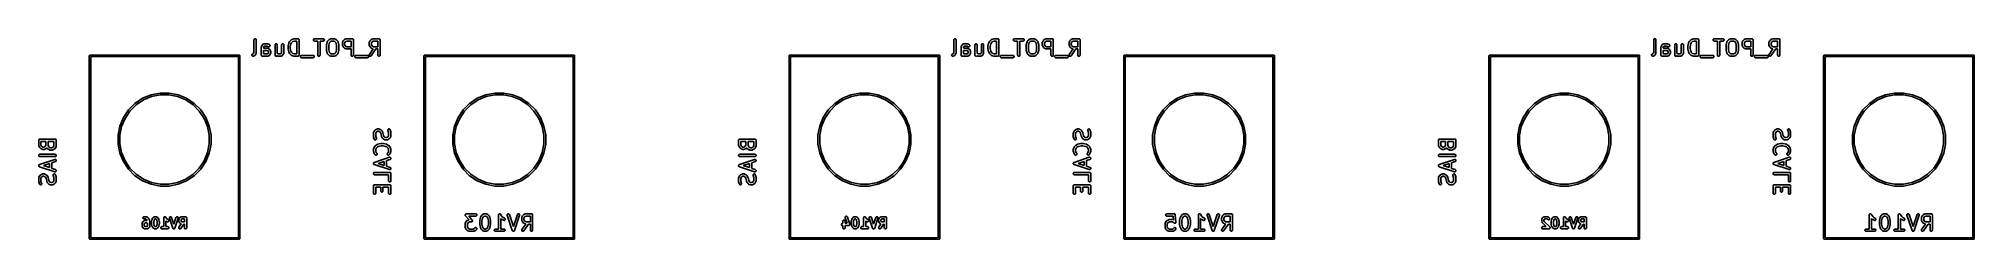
# Model space of a CAD drawing. Extents: x -14.42 to -9.41, y 0.06 to 0.58.
import ezdxf

# ---------------------------------------------------------------- set-up
doc = ezdxf.new("R2010")
doc.units = 0
doc.header["$MEASUREMENT"] = 0
doc.layers.add('BLACK', color=7, linetype='CONTINUOUS')

msp = doc.modelspace()

# ---------------------------------------------------------------- linework, layer by layer
at = {"layer": 'BLACK', "linetype": 'CONTINUOUS'}
for p, q in [((-13.8631, 0.5728), (-13.863, 0.5734)), ((-13.8631, 0.5727), (-13.8631, 0.5728)), ((-13.8631, 0.5397), (-13.8631, 0.5727)), ((-13.863, 0.5734), (-13.8629, 0.5739)), ((-13.8629, 0.5739), (-13.8626, 0.5744)), ((-13.8626, 0.5744), (-13.8622, 0.5749)), ((-13.8622, 0.5749), (-13.8618, 0.5752)), ((-13.8618, 0.5752), (-13.8612, 0.5755)), ((-13.8612, 0.5755), (-13.8607, 0.5756)), ((-13.8607, 0.5756), (-13.8601, 0.5757)), ((-13.8601, 0.5757), (-13.8595, 0.5756)), ((-13.8595, 0.5756), (-13.859, 0.5755)), ((-13.859, 0.5755), (-13.8585, 0.5752)), ((-13.8585, 0.5752), (-13.858, 0.5748)), ((-13.858, 0.5748), (-13.8577, 0.5744)), ((-13.8577, 0.5744), (-13.8574, 0.5739)), ((-13.8574, 0.5739), (-13.8572, 0.5733)), ((-13.8572, 0.5733), (-13.8572, 0.5727)), ((-13.8572, 0.5727), (-13.8572, 0.539)), ((-13.8443, 0.5547), (-13.8442, 0.5548)), ((-13.8443, 0.5546), (-13.8443, 0.5547)), ((-13.8443, 0.5544), (-13.8443, 0.5546)), ((-13.8443, 0.5542), (-13.8443, 0.5544)), ((-13.8443, 0.5541), (-13.8443, 0.5542)), ((-13.8443, 0.554), (-13.8443, 0.5541)), ((-13.8443, 0.5334), (-13.8443, 0.554)), ((-13.8443, 0.554), (-13.8443, 0.554)), ((-13.8442, 0.555), (-13.8441, 0.5552)), ((-13.8442, 0.5548), (-13.8442, 0.555)), ((-13.8441, 0.5552), (-13.844, 0.5553)), ((-13.8441, 0.5552), (-13.8441, 0.5552)), ((-13.844, 0.5553), (-13.8422, 0.5591)), ((-13.8422, 0.5591), (-13.8421, 0.5591)), ((-13.8421, 0.5592), (-13.842, 0.5594)), ((-13.8421, 0.5591), (-13.8421, 0.5592)), ((-13.8421, 0.5592), (-13.8421, 0.5592)), ((-13.842, 0.5594), (-13.8418, 0.5596)), ((-13.8418, 0.5596), (-13.8417, 0.5597)), ((-13.8418, 0.5596), (-13.8418, 0.5596)), ((-13.8417, 0.5597), (-13.8416, 0.5598)), ((-13.8416, 0.5598), (-13.8414, 0.56)), ((-13.8414, 0.56), (-13.8413, 0.5601)), ((-13.8414, 0.56), (-13.8414, 0.56)), ((-13.8413, 0.5601), (-13.8411, 0.5602)), ((-13.8411, 0.5602), (-13.841, 0.5603)), ((-13.841, 0.5603), (-13.8409, 0.5604)), ((-13.8409, 0.5604), (-13.8408, 0.5604)), ((-13.8408, 0.5604), (-13.8371, 0.5623)), ((-13.8373, 0.5555), (-13.8384, 0.5533)), ((-13.8384, 0.5533), (-13.8384, 0.5521)), ((-13.8384, 0.5521), (-13.8369, 0.5513)), ((-13.8351, 0.5567), (-13.8373, 0.5555)), ((-13.8371, 0.5623), (-13.8371, 0.5623)), ((-13.8371, 0.5623), (-13.837, 0.5623)), ((-13.837, 0.5623), (-13.8369, 0.5623)), ((-13.8369, 0.5623), (-13.8367, 0.5624)), ((-13.8369, 0.5513), (-13.8283, 0.5513)), ((-13.8367, 0.5624), (-13.8365, 0.5625)), ((-13.8365, 0.5625), (-13.8364, 0.5625)), ((-13.8364, 0.5625), (-13.8363, 0.5625)), ((-13.8363, 0.5625), (-13.8361, 0.5625)), ((-13.8361, 0.5625), (-13.8359, 0.5626)), ((-13.8359, 0.5626), (-13.8359, 0.5626)), ((-13.8359, 0.5626), (-13.8358, 0.5626)), ((-13.8358, 0.5626), (-13.8283, 0.5626)), ((-13.829, 0.5567), (-13.8351, 0.5567)), ((-13.8258, 0.5551), (-13.829, 0.5567)), ((-13.8283, 0.5626), (-13.8282, 0.5626)), ((-13.8283, 0.5513), (-13.8282, 0.5513)), ((-13.8282, 0.5626), (-13.8281, 0.5626)), ((-13.8282, 0.5513), (-13.8281, 0.5513)), ((-13.8281, 0.5626), (-13.8281, 0.5626)), ((-13.8281, 0.5626), (-13.8279, 0.5625)), ((-13.8281, 0.5513), (-13.8281, 0.5513)), ((-13.8281, 0.5513), (-13.8279, 0.5513)), ((-13.8279, 0.5625), (-13.8277, 0.5625)), ((-13.8279, 0.5513), (-13.8277, 0.5513)), ((-13.8277, 0.5625), (-13.8276, 0.5625)), ((-13.8277, 0.5513), (-13.8276, 0.5512)), ((-13.8276, 0.5625), (-13.8275, 0.5625)), ((-13.8276, 0.5512), (-13.8275, 0.5512)), ((-13.8275, 0.5625), (-13.8273, 0.5624)), ((-13.8275, 0.5512), (-13.8273, 0.5511)), ((-13.8273, 0.5624), (-13.8271, 0.5623)), ((-13.8273, 0.5511), (-13.8271, 0.5511)), ((-13.8271, 0.5623), (-13.827, 0.5623)), ((-13.8271, 0.5511), (-13.827, 0.551)), ((-13.827, 0.5623), (-13.827, 0.5623)), ((-13.827, 0.5623), (-13.8232, 0.5604)), ((-13.827, 0.551), (-13.827, 0.551)), ((-13.827, 0.551), (-13.8232, 0.5491)), ((-13.8253, 0.5549), (-13.8258, 0.5551)), ((-13.8247, 0.5548), (-13.8253, 0.5549)), ((-13.8242, 0.5548), (-13.8247, 0.5548)), ((-13.8236, 0.5549), (-13.8242, 0.5548)), ((-13.8231, 0.5552), (-13.8236, 0.5549)), ((-13.8232, 0.5604), (-13.8232, 0.5604)), ((-13.8232, 0.5604), (-13.8227, 0.5601)), ((-13.8226, 0.5555), (-13.8231, 0.5552)), ((-13.8227, 0.5601), (-13.8223, 0.5596)), ((-13.8222, 0.5559), (-13.8226, 0.5555)), ((-13.8223, 0.5596), (-13.8219, 0.5592)), ((-13.8219, 0.5564), (-13.8222, 0.5559)), ((-13.8219, 0.5592), (-13.8217, 0.5586)), ((-13.8217, 0.5569), (-13.8219, 0.5564)), ((-13.8217, 0.5586), (-13.8216, 0.5581)), ((-13.8216, 0.5575), (-13.8217, 0.5569)), ((-13.8216, 0.5581), (-13.8216, 0.5575)), ((-13.8087, 0.5602), (-13.8085, 0.5608)), ((-13.8087, 0.5597), (-13.8087, 0.5602)), ((-13.8087, 0.5596), (-13.8087, 0.5597)), ((-13.8087, 0.5334), (-13.8087, 0.5596)), ((-13.8085, 0.5608), (-13.8082, 0.5613)), ((-13.8082, 0.5613), (-13.8078, 0.5617)), ((-13.8078, 0.5617), (-13.8074, 0.5621)), ((-13.8074, 0.5621), (-13.8069, 0.5624)), ((-13.8069, 0.5624), (-13.8063, 0.5625)), ((-13.8063, 0.5625), (-13.8058, 0.5626)), ((-13.8058, 0.5626), (-13.8052, 0.5625)), ((-13.8052, 0.5625), (-13.8046, 0.5623)), ((-13.8046, 0.5623), (-13.8041, 0.5621)), ((-13.8041, 0.5621), (-13.8037, 0.5617)), ((-13.8037, 0.5617), (-13.8033, 0.5613)), ((-13.8033, 0.5613), (-13.803, 0.5607)), ((-13.803, 0.5607), (-13.8029, 0.5602)), ((-13.8029, 0.5602), (-13.8028, 0.5596)), ((-13.8028, 0.5596), (-13.8028, 0.5383)), ((-13.7919, 0.5597), (-13.7918, 0.5602)), ((-13.7919, 0.5596), (-13.7919, 0.5597)), ((-13.7919, 0.5397), (-13.7919, 0.5596)), ((-13.7918, 0.5602), (-13.7916, 0.5608)), ((-13.7916, 0.5608), (-13.7913, 0.5613)), ((-13.7913, 0.5613), (-13.791, 0.5617)), ((-13.791, 0.5617), (-13.7905, 0.5621)), ((-13.7905, 0.5621), (-13.79, 0.5624)), ((-13.79, 0.5624), (-13.7895, 0.5625)), ((-13.7895, 0.5625), (-13.7889, 0.5626)), ((-13.7889, 0.5626), (-13.7883, 0.5625)), ((-13.7883, 0.5625), (-13.7878, 0.5623)), ((-13.7878, 0.5623), (-13.7873, 0.5621)), ((-13.7873, 0.5621), (-13.7868, 0.5617)), ((-13.7868, 0.5617), (-13.7864, 0.5613)), ((-13.7864, 0.5613), (-13.7862, 0.5607)), ((-13.7862, 0.5607), (-13.786, 0.5602)), ((-13.786, 0.5602), (-13.7859, 0.5596)), ((-13.7859, 0.5596), (-13.7859, 0.539)), ((-13.775, 0.556), (-13.7749, 0.5562)), ((-13.775, 0.5559), (-13.775, 0.556)), ((-13.775, 0.556), (-13.775, 0.556)), ((-13.775, 0.5502), (-13.775, 0.5559)), ((-13.775, 0.5559), (-13.775, 0.5559)), ((-13.7749, 0.5566), (-13.773, 0.5641)), ((-13.7749, 0.5565), (-13.7749, 0.5566)), ((-13.7749, 0.5562), (-13.7749, 0.5565)), ((-13.7749, 0.5565), (-13.7749, 0.5565)), ((-13.773, 0.5641), (-13.7729, 0.5644)), ((-13.773, 0.5641), (-13.773, 0.5641)), ((-13.773, 0.5641), (-13.773, 0.5641)), ((-13.773, 0.5641), (-13.773, 0.5641)), ((-13.7729, 0.5644), (-13.7728, 0.5647)), ((-13.7728, 0.5647), (-13.7709, 0.5684)), ((-13.7728, 0.5647), (-13.7728, 0.5647)), ((-13.7728, 0.5647), (-13.7728, 0.5647)), ((-13.7709, 0.5685), (-13.7708, 0.5686)), ((-13.7709, 0.5684), (-13.7709, 0.5685)), ((-13.7708, 0.5686), (-13.7707, 0.5688)), ((-13.7707, 0.5689), (-13.7706, 0.569)), ((-13.7707, 0.5688), (-13.7707, 0.5689)), ((-13.7706, 0.569), (-13.7705, 0.5691)), ((-13.7705, 0.5691), (-13.7704, 0.5692)), ((-13.7704, 0.5692), (-13.7666, 0.573)), ((-13.7674, 0.5623), (-13.7691, 0.5555)), ((-13.7691, 0.5555), (-13.7691, 0.5506)), ((-13.7659, 0.5654), (-13.7674, 0.5623)), ((-13.7666, 0.573), (-13.7666, 0.573)), ((-13.7666, 0.573), (-13.7665, 0.573)), ((-13.7665, 0.5731), (-13.7663, 0.5732)), ((-13.7665, 0.573), (-13.7665, 0.5731)), ((-13.7663, 0.5732), (-13.7661, 0.5733)), ((-13.7661, 0.5733), (-13.7661, 0.5734)), ((-13.7661, 0.5734), (-13.766, 0.5734)), ((-13.766, 0.5734), (-13.7658, 0.5735)), ((-13.7629, 0.5683), (-13.7659, 0.5654)), ((-13.7658, 0.5735), (-13.7656, 0.5736)), ((-13.7656, 0.5736), (-13.7655, 0.5736)), ((-13.7655, 0.5737), (-13.7598, 0.5755)), ((-13.7655, 0.5736), (-13.7655, 0.5737)), ((-13.7584, 0.5698), (-13.7629, 0.5683)), ((-13.7598, 0.5755), (-13.7598, 0.5756)), ((-13.7598, 0.5756), (-13.7596, 0.5756)), ((-13.7596, 0.5756), (-13.7595, 0.5756)), ((-13.7595, 0.5756), (-13.7594, 0.5756)), ((-13.7594, 0.5756), (-13.7592, 0.5757)), ((-13.7592, 0.5757), (-13.7591, 0.5757)), ((-13.7591, 0.5757), (-13.7589, 0.5757)), ((-13.7589, 0.5757), (-13.7495, 0.5757)), ((-13.7525, 0.5698), (-13.7584, 0.5698)), ((-13.7525, 0.5363), (-13.7525, 0.5698)), ((-13.7495, 0.5757), (-13.7495, 0.5757)), ((-13.7495, 0.5757), (-13.7495, 0.5757)), ((-13.7495, 0.5757), (-13.7495, 0.5757)), ((-13.7495, 0.5757), (-13.7492, 0.5757)), ((-13.7495, 0.5757), (-13.7495, 0.5757)), ((-13.7492, 0.5757), (-13.7489, 0.5756)), ((-13.7489, 0.5756), (-13.7489, 0.5756)), ((-13.7489, 0.5756), (-13.7489, 0.5756)), ((-13.7489, 0.5756), (-13.7487, 0.5755)), ((-13.7487, 0.5755), (-13.7484, 0.5755)), ((-13.7484, 0.5755), (-13.7484, 0.5755)), ((-13.7484, 0.5755), (-13.7484, 0.5755)), ((-13.7484, 0.5755), (-13.7481, 0.5753)), ((-13.7481, 0.5753), (-13.7479, 0.5752)), ((-13.7479, 0.5752), (-13.7479, 0.5752)), ((-13.7479, 0.5752), (-13.7479, 0.5752)), ((-13.7479, 0.5752), (-13.7476, 0.575)), ((-13.7476, 0.575), (-13.7474, 0.5748)), ((-13.7474, 0.5748), (-13.7474, 0.5748)), ((-13.7474, 0.5748), (-13.7474, 0.5748)), ((-13.7474, 0.5748), (-13.7472, 0.5746)), ((-13.7472, 0.5746), (-13.7471, 0.5744)), ((-13.7471, 0.5744), (-13.7471, 0.5744)), ((-13.7471, 0.5744), (-13.7471, 0.5744)), ((-13.7471, 0.5744), (-13.7469, 0.5741)), ((-13.7469, 0.5741), (-13.7468, 0.5739)), ((-13.7468, 0.5739), (-13.7468, 0.5739)), ((-13.7468, 0.5739), (-13.7468, 0.5738)), ((-13.7468, 0.5738), (-13.7467, 0.5736)), ((-13.7467, 0.5736), (-13.7466, 0.5733)), ((-13.7466, 0.5733), (-13.7466, 0.5733)), ((-13.7466, 0.5733), (-13.7466, 0.5733)), ((-13.7466, 0.5733), (-13.7466, 0.573)), ((-13.7466, 0.573), (-13.7466, 0.5727)), ((-13.7466, 0.5727), (-13.7466, 0.5334)), ((-13.7094, 0.5728), (-13.7093, 0.5733)), ((-13.7093, 0.5722), (-13.7094, 0.5728)), ((-13.7093, 0.5733), (-13.7091, 0.5739)), ((-13.7091, 0.5716), (-13.7093, 0.5722)), ((-13.7091, 0.5739), (-13.7089, 0.5744)), ((-13.7089, 0.5711), (-13.7091, 0.5716)), ((-13.7089, 0.5744), (-13.7085, 0.5748)), ((-13.7085, 0.5707), (-13.7089, 0.5711)), ((-13.7085, 0.5748), (-13.708, 0.5752)), ((-13.7081, 0.5703), (-13.7085, 0.5707)), ((-13.7076, 0.57), (-13.7081, 0.5703)), ((-13.708, 0.5752), (-13.7075, 0.5755)), ((-13.707, 0.5699), (-13.7076, 0.57)), ((-13.7075, 0.5755), (-13.707, 0.5756)), ((-13.707, 0.5756), (-13.7064, 0.5757)), ((-13.7065, 0.5698), (-13.707, 0.5699)), ((-13.7064, 0.5698), (-13.7065, 0.5698)), ((-13.7064, 0.5757), (-13.6839, 0.5757)), ((-13.6981, 0.5698), (-13.7064, 0.5698)), ((-13.6981, 0.5334), (-13.6981, 0.5698)), ((-13.6839, 0.5698), (-13.6922, 0.5698)), ((-13.6922, 0.5698), (-13.6922, 0.5334)), ((-13.6839, 0.5757), (-13.6833, 0.5756)), ((-13.6839, 0.5757), (-13.6839, 0.5757)), ((-13.6833, 0.5698), (-13.6839, 0.5698)), ((-13.6833, 0.5756), (-13.6828, 0.5755)), ((-13.6828, 0.57), (-13.6833, 0.5698)), ((-13.6828, 0.5755), (-13.6822, 0.5752)), ((-13.6823, 0.5703), (-13.6828, 0.57)), ((-13.6818, 0.5706), (-13.6823, 0.5703)), ((-13.6822, 0.5752), (-13.6818, 0.5748)), ((-13.6818, 0.5748), (-13.6814, 0.5744)), ((-13.6815, 0.5711), (-13.6818, 0.5706)), ((-13.6812, 0.5716), (-13.6815, 0.5711)), ((-13.6814, 0.5744), (-13.6812, 0.5738)), ((-13.6812, 0.5738), (-13.681, 0.5733)), ((-13.681, 0.5721), (-13.6812, 0.5716)), ((-13.681, 0.5733), (-13.681, 0.5727)), ((-13.681, 0.5727), (-13.681, 0.5721)), ((-13.6756, 0.5602), (-13.6755, 0.5603)), ((-13.6756, 0.56), (-13.6756, 0.5602)), ((-13.6756, 0.5598), (-13.6756, 0.56)), ((-13.6756, 0.5597), (-13.6756, 0.5598)), ((-13.6756, 0.5596), (-13.6756, 0.5597)), ((-13.6756, 0.5597), (-13.6756, 0.5597)), ((-13.6756, 0.5465), (-13.6756, 0.5596)), ((-13.6755, 0.5603), (-13.6737, 0.5678)), ((-13.6755, 0.5603), (-13.6755, 0.5603)), ((-13.6737, 0.5678), (-13.6736, 0.5679)), ((-13.6736, 0.5681), (-13.6735, 0.5683)), ((-13.6736, 0.5679), (-13.6736, 0.5681)), ((-13.6735, 0.5683), (-13.6734, 0.5684)), ((-13.6735, 0.5683), (-13.6735, 0.5683)), ((-13.6734, 0.5684), (-13.6733, 0.5686)), ((-13.6733, 0.5686), (-13.6732, 0.5688)), ((-13.6732, 0.5688), (-13.6731, 0.5689)), ((-13.6732, 0.5688), (-13.6732, 0.5688)), ((-13.6731, 0.5689), (-13.673, 0.569)), ((-13.673, 0.569), (-13.6729, 0.5692)), ((-13.6729, 0.5692), (-13.6691, 0.573)), ((-13.6681, 0.5656), (-13.6697, 0.5593)), ((-13.6697, 0.5593), (-13.6697, 0.5469)), ((-13.6691, 0.573), (-13.669, 0.5731)), ((-13.6691, 0.573), (-13.6691, 0.573)), ((-13.669, 0.5731), (-13.6688, 0.5732)), ((-13.6688, 0.5732), (-13.6687, 0.5733)), ((-13.6687, 0.5733), (-13.6686, 0.5733)), ((-13.6686, 0.5733), (-13.6685, 0.5734)), ((-13.6685, 0.5734), (-13.6684, 0.5735)), ((-13.6684, 0.5735), (-13.6646, 0.5754)), ((-13.6653, 0.5684), (-13.6681, 0.5656)), ((-13.6626, 0.5698), (-13.6653, 0.5684)), ((-13.6646, 0.5754), (-13.6646, 0.5754)), ((-13.6646, 0.5754), (-13.6645, 0.5754)), ((-13.6645, 0.5754), (-13.6644, 0.5755)), ((-13.6644, 0.5755), (-13.6642, 0.5755)), ((-13.6642, 0.5755), (-13.664, 0.5756)), ((-13.664, 0.5756), (-13.6639, 0.5756)), ((-13.6639, 0.5756), (-13.6637, 0.5757)), ((-13.6639, 0.5756), (-13.6639, 0.5756)), ((-13.6637, 0.5757), (-13.6635, 0.5757)), ((-13.6635, 0.5757), (-13.6634, 0.5757)), ((-13.6634, 0.5757), (-13.6633, 0.5757)), ((-13.6633, 0.5757), (-13.6558, 0.5757)), ((-13.6565, 0.5698), (-13.6626, 0.5698)), ((-13.6538, 0.5684), (-13.6565, 0.5698)), ((-13.6558, 0.5757), (-13.6557, 0.5757)), ((-13.6558, 0.5757), (-13.6558, 0.5757)), ((-13.6557, 0.5757), (-13.6556, 0.5757)), ((-13.6556, 0.5757), (-13.6554, 0.5757)), ((-13.6554, 0.5757), (-13.6552, 0.5756)), ((-13.6552, 0.5756), (-13.6551, 0.5756)), ((-13.6551, 0.5756), (-13.655, 0.5756)), ((-13.655, 0.5756), (-13.6548, 0.5755)), ((-13.6548, 0.5755), (-13.6546, 0.5755)), ((-13.6546, 0.5755), (-13.6546, 0.5754)), ((-13.6546, 0.5754), (-13.6545, 0.5754)), ((-13.6545, 0.5754), (-13.6507, 0.5735)), ((-13.651, 0.5656), (-13.6538, 0.5684)), ((-13.6494, 0.5593), (-13.651, 0.5656)), ((-13.6507, 0.5735), (-13.6507, 0.5735)), ((-13.6507, 0.5735), (-13.6505, 0.5734)), ((-13.6505, 0.5734), (-13.6504, 0.5733)), ((-13.6504, 0.5733), (-13.6503, 0.5732)), ((-13.6503, 0.5732), (-13.6502, 0.5732)), ((-13.6502, 0.5732), (-13.6501, 0.5731)), ((-13.6501, 0.5731), (-13.65, 0.573)), ((-13.65, 0.573), (-13.6462, 0.5692)), ((-13.6494, 0.5469), (-13.6494, 0.5593)), ((-13.6462, 0.5692), (-13.6462, 0.5692)), ((-13.6462, 0.5692), (-13.6461, 0.569)), ((-13.6461, 0.569), (-13.6459, 0.5689)), ((-13.6459, 0.5689), (-13.6459, 0.5688)), ((-13.6459, 0.5688), (-13.6458, 0.5687)), ((-13.6458, 0.5687), (-13.6457, 0.5685)), ((-13.6457, 0.5685), (-13.6456, 0.5684)), ((-13.6456, 0.5684), (-13.6456, 0.5683)), ((-13.6456, 0.5683), (-13.6456, 0.5682)), ((-13.6456, 0.5682), (-13.6455, 0.568)), ((-13.6455, 0.568), (-13.6454, 0.5678)), ((-13.6454, 0.5678), (-13.6436, 0.5603)), ((-13.6436, 0.5603), (-13.6435, 0.5603)), ((-13.6435, 0.5603), (-13.6435, 0.5602)), ((-13.6435, 0.5602), (-13.6435, 0.5602)), ((-13.6435, 0.5602), (-13.6435, 0.56)), ((-13.6435, 0.56), (-13.6435, 0.5597)), ((-13.6435, 0.5597), (-13.6435, 0.5597)), ((-13.6435, 0.5597), (-13.6435, 0.5596)), ((-13.6435, 0.5596), (-13.6435, 0.5465)), ((-13.6344, 0.5655), (-13.6343, 0.5657)), ((-13.6344, 0.5654), (-13.6344, 0.5655)), ((-13.6344, 0.5653), (-13.6344, 0.5654)), ((-13.6344, 0.5652), (-13.6344, 0.5653)), ((-13.6344, 0.5596), (-13.6344, 0.5652)), ((-13.6344, 0.5595), (-13.6344, 0.5596)), ((-13.6344, 0.5594), (-13.6344, 0.5595)), ((-13.6343, 0.5592), (-13.6344, 0.5594)), ((-13.6343, 0.566), (-13.6342, 0.5662)), ((-13.6343, 0.5659), (-13.6343, 0.566)), ((-13.6343, 0.5657), (-13.6343, 0.5659)), ((-13.6343, 0.5659), (-13.6343, 0.5659)), ((-13.6343, 0.559), (-13.6343, 0.5592)), ((-13.6343, 0.5589), (-13.6343, 0.559)), ((-13.6343, 0.559), (-13.6343, 0.559)), ((-13.6342, 0.5587), (-13.6343, 0.5589)), ((-13.6342, 0.5662), (-13.6341, 0.5664)), ((-13.6342, 0.5585), (-13.6342, 0.5587)), ((-13.6341, 0.5584), (-13.6342, 0.5585)), ((-13.6341, 0.5666), (-13.6322, 0.5703)), ((-13.6341, 0.5665), (-13.6341, 0.5666)), ((-13.6341, 0.5664), (-13.6341, 0.5665)), ((-13.6341, 0.5583), (-13.6341, 0.5584)), ((-13.6322, 0.5545), (-13.6341, 0.5583)), ((-13.6341, 0.5583), (-13.6341, 0.5583)), ((-13.6322, 0.5703), (-13.6321, 0.5705)), ((-13.6322, 0.5703), (-13.6322, 0.5703)), ((-13.6321, 0.5544), (-13.6322, 0.5545)), ((-13.6321, 0.5705), (-13.632, 0.5706)), ((-13.632, 0.5543), (-13.6321, 0.5544)), ((-13.632, 0.5706), (-13.6319, 0.5707)), ((-13.6319, 0.5542), (-13.632, 0.5543)), ((-13.6319, 0.5708), (-13.6317, 0.571)), ((-13.6319, 0.5707), (-13.6319, 0.5708)), ((-13.6319, 0.5541), (-13.6319, 0.5542)), ((-13.6318, 0.5539), (-13.6319, 0.5541)), ((-13.6317, 0.5538), (-13.6318, 0.5539)), ((-13.6317, 0.571), (-13.6316, 0.5711)), ((-13.6316, 0.5538), (-13.6317, 0.5538)), ((-13.6316, 0.5711), (-13.6298, 0.573)), ((-13.6298, 0.5519), (-13.6316, 0.5538)), ((-13.6298, 0.573), (-13.6297, 0.573)), ((-13.6296, 0.5518), (-13.6298, 0.5519)), ((-13.6297, 0.573), (-13.6296, 0.5731)), ((-13.6296, 0.5731), (-13.6295, 0.5732)), ((-13.6295, 0.5517), (-13.6296, 0.5518)), ((-13.6295, 0.5732), (-13.6294, 0.5733)), ((-13.6294, 0.5516), (-13.6295, 0.5517)), ((-13.6294, 0.5733), (-13.6293, 0.5733)), ((-13.6293, 0.5515), (-13.6294, 0.5516)), ((-13.6293, 0.5733), (-13.6291, 0.5734)), ((-13.6292, 0.5515), (-13.6293, 0.5515)), ((-13.629, 0.5514), (-13.6292, 0.5515)), ((-13.6291, 0.5734), (-13.629, 0.5735)), ((-13.629, 0.5735), (-13.6252, 0.5754)), ((-13.6252, 0.5495), (-13.629, 0.5514)), ((-13.629, 0.5514), (-13.629, 0.5514)), ((-13.6271, 0.5672), (-13.6285, 0.5645)), ((-13.6285, 0.5645), (-13.6285, 0.5603)), ((-13.6285, 0.5603), (-13.6271, 0.5576)), ((-13.6259, 0.5684), (-13.6271, 0.5672)), ((-13.6271, 0.5576), (-13.6259, 0.5564)), ((-13.6232, 0.5698), (-13.6259, 0.5684)), ((-13.6259, 0.5564), (-13.6232, 0.5551)), ((-13.6252, 0.5754), (-13.6252, 0.5754)), ((-13.6252, 0.5754), (-13.6251, 0.5754)), ((-13.6251, 0.5754), (-13.625, 0.5755)), ((-13.625, 0.5755), (-13.6249, 0.5755)), ((-13.6249, 0.5755), (-13.6247, 0.5756)), ((-13.6247, 0.5756), (-13.6246, 0.5756)), ((-13.6246, 0.5756), (-13.6245, 0.5756)), ((-13.6245, 0.5756), (-13.6243, 0.5757)), ((-13.6243, 0.5757), (-13.6241, 0.5757)), ((-13.6241, 0.5757), (-13.624, 0.5757)), ((-13.624, 0.5757), (-13.6239, 0.5757)), ((-13.6239, 0.5757), (-13.6089, 0.5757)), ((-13.6119, 0.5698), (-13.6232, 0.5698)), ((-13.6232, 0.5551), (-13.6119, 0.5551)), ((-13.6119, 0.5551), (-13.6119, 0.5698)), ((-13.6089, 0.5757), (-13.6089, 0.5757)), ((-13.6089, 0.5757), (-13.6089, 0.5757)), ((-13.6089, 0.5757), (-13.6089, 0.5757)), ((-13.6089, 0.5757), (-13.6086, 0.5757)), ((-13.6089, 0.5757), (-13.6089, 0.5757)), ((-13.6086, 0.5757), (-13.6083, 0.5756)), ((-13.6083, 0.5756), (-13.6083, 0.5756)), ((-13.6083, 0.5756), (-13.6083, 0.5756)), ((-13.6083, 0.5756), (-13.608, 0.5755)), ((-13.608, 0.5755), (-13.6078, 0.5755)), ((-13.6078, 0.5755), (-13.6078, 0.5755)), ((-13.6078, 0.5755), (-13.6078, 0.5755)), ((-13.6078, 0.5755), (-13.6075, 0.5753)), ((-13.6075, 0.5753), (-13.6073, 0.5752)), ((-13.6073, 0.5752), (-13.6073, 0.5752)), ((-13.6073, 0.5752), (-13.6073, 0.5752)), ((-13.6073, 0.5752), (-13.607, 0.575)), ((-13.607, 0.575), (-13.6068, 0.5748)), ((-13.6068, 0.5748), (-13.6068, 0.5748)), ((-13.6068, 0.5748), (-13.6068, 0.5748)), ((-13.6068, 0.5748), (-13.6066, 0.5746)), ((-13.6066, 0.5746), (-13.6065, 0.5744)), ((-13.6065, 0.5744), (-13.6065, 0.5744)), ((-13.6065, 0.5744), (-13.6065, 0.5744)), ((-13.6065, 0.5744), (-13.6063, 0.5741)), ((-13.6063, 0.5741), (-13.6062, 0.5739)), ((-13.6062, 0.5739), (-13.6062, 0.5739)), ((-13.6062, 0.5739), (-13.6062, 0.5738)), ((-13.6062, 0.5738), (-13.6061, 0.5736)), ((-13.6061, 0.5736), (-13.606, 0.5733)), ((-13.606, 0.5733), (-13.606, 0.5733)), ((-13.606, 0.5733), (-13.606, 0.5733)), ((-13.606, 0.5733), (-13.606, 0.573)), ((-13.606, 0.573), (-13.606, 0.5727)), ((-13.606, 0.5727), (-13.606, 0.5334)), ((-13.565, 0.5657), (-13.5649, 0.5659)), ((-13.565, 0.5655), (-13.565, 0.5657)), ((-13.565, 0.5654), (-13.565, 0.5655)), ((-13.565, 0.5653), (-13.565, 0.5654)), ((-13.565, 0.5652), (-13.565, 0.5653)), ((-13.565, 0.5596), (-13.565, 0.5652)), ((-13.565, 0.5595), (-13.565, 0.5596)), ((-13.565, 0.5594), (-13.565, 0.5595)), ((-13.565, 0.5592), (-13.565, 0.5594)), ((-13.565, 0.559), (-13.565, 0.5592)), ((-13.5649, 0.559), (-13.565, 0.559)), ((-13.5649, 0.566), (-13.5648, 0.5662)), ((-13.5649, 0.5659), (-13.5649, 0.566)), ((-13.5649, 0.5659), (-13.5649, 0.5659)), ((-13.5649, 0.5589), (-13.5649, 0.559)), ((-13.5648, 0.5587), (-13.5649, 0.5589)), ((-13.5648, 0.5664), (-13.5647, 0.5665)), ((-13.5648, 0.5662), (-13.5648, 0.5664)), ((-13.5648, 0.5585), (-13.5648, 0.5587)), ((-13.5647, 0.5584), (-13.5648, 0.5585)), ((-13.5647, 0.5666), (-13.5628, 0.5703)), ((-13.5647, 0.5665), (-13.5647, 0.5666)), ((-13.5647, 0.5583), (-13.5647, 0.5584)), ((-13.5628, 0.5545), (-13.5647, 0.5583)), ((-13.5647, 0.5583), (-13.5647, 0.5583)), ((-13.5628, 0.5703), (-13.5627, 0.5705)), ((-13.5628, 0.5703), (-13.5628, 0.5703)), ((-13.5627, 0.5544), (-13.5628, 0.5545)), ((-13.5627, 0.5705), (-13.5626, 0.5706)), ((-13.5627, 0.5543), (-13.5627, 0.5544)), ((-13.5626, 0.5542), (-13.5627, 0.5543)), ((-13.5626, 0.5707), (-13.5625, 0.5708)), ((-13.5626, 0.5706), (-13.5626, 0.5707)), ((-13.5625, 0.5541), (-13.5626, 0.5542)), ((-13.5625, 0.5708), (-13.5624, 0.571)), ((-13.5624, 0.5539), (-13.5625, 0.5541)), ((-13.5624, 0.571), (-13.5623, 0.5711)), ((-13.5623, 0.5538), (-13.5624, 0.5539)), ((-13.5623, 0.5711), (-13.5604, 0.573)), ((-13.5604, 0.5519), (-13.5623, 0.5538)), ((-13.5623, 0.5538), (-13.5623, 0.5538)), ((-13.5604, 0.573), (-13.5602, 0.5731)), ((-13.5604, 0.573), (-13.5604, 0.573)), ((-13.5603, 0.5518), (-13.5604, 0.5519)), ((-13.5601, 0.5517), (-13.5603, 0.5518)), ((-13.5602, 0.5731), (-13.5601, 0.5732)), ((-13.5601, 0.5732), (-13.56, 0.5733)), ((-13.56, 0.5516), (-13.5601, 0.5517)), ((-13.56, 0.5733), (-13.5599, 0.5733)), ((-13.5599, 0.5515), (-13.56, 0.5516)), ((-13.5599, 0.5733), (-13.5598, 0.5734)), ((-13.5598, 0.5515), (-13.5599, 0.5515)), ((-13.5598, 0.5734), (-13.5596, 0.5735)), ((-13.5597, 0.5514), (-13.5598, 0.5515)), ((-13.5596, 0.5514), (-13.5597, 0.5514)), ((-13.5596, 0.5735), (-13.5559, 0.5754)), ((-13.5559, 0.5495), (-13.5596, 0.5514)), ((-13.5578, 0.5672), (-13.5591, 0.5645)), ((-13.5591, 0.5645), (-13.5591, 0.5603)), ((-13.5591, 0.5603), (-13.5578, 0.5576)), ((-13.5566, 0.5684), (-13.5578, 0.5672)), ((-13.5578, 0.5576), (-13.5566, 0.5564)), ((-13.5539, 0.5698), (-13.5566, 0.5684)), ((-13.5566, 0.5564), (-13.5539, 0.5551)), ((-13.5559, 0.5754), (-13.5558, 0.5754)), ((-13.5558, 0.5754), (-13.5557, 0.5755)), ((-13.5558, 0.5754), (-13.5558, 0.5754)), ((-13.5557, 0.5755), (-13.5555, 0.5755)), ((-13.5555, 0.5755), (-13.5553, 0.5756)), ((-13.5553, 0.5756), (-13.5552, 0.5756)), ((-13.5552, 0.5756), (-13.5551, 0.5756)), ((-13.5551, 0.5756), (-13.5549, 0.5757)), ((-13.5549, 0.5757), (-13.5547, 0.5757)), ((-13.5547, 0.5757), (-13.5546, 0.5757)), ((-13.5546, 0.5757), (-13.5546, 0.5757)), ((-13.5546, 0.5757), (-13.5396, 0.5757)), ((-13.5425, 0.5698), (-13.5539, 0.5698)), ((-13.5539, 0.5551), (-13.5425, 0.5551)), ((-13.5425, 0.5551), (-13.5425, 0.5698)), ((-13.5396, 0.5757), (-13.5395, 0.5757)), ((-13.5395, 0.5757), (-13.5395, 0.5757)), ((-13.5395, 0.5757), (-13.5395, 0.5757)), ((-13.5395, 0.5757), (-13.5395, 0.5757)), ((-13.5395, 0.5757), (-13.5392, 0.5757)), ((-13.5392, 0.5757), (-13.539, 0.5756)), ((-13.539, 0.5756), (-13.539, 0.5756)), ((-13.539, 0.5756), (-13.5389, 0.5756)), ((-13.5389, 0.5756), (-13.5387, 0.5755)), ((-13.5387, 0.5755), (-13.5384, 0.5755)), ((-13.5384, 0.5755), (-13.5384, 0.5755)), ((-13.5384, 0.5755), (-13.5384, 0.5755)), ((-13.5384, 0.5755), (-13.5381, 0.5753)), ((-13.5381, 0.5753), (-13.5379, 0.5752)), ((-13.5379, 0.5752), (-13.5379, 0.5752)), ((-13.5379, 0.5752), (-13.5379, 0.5752)), ((-13.5379, 0.5752), (-13.5377, 0.575)), ((-13.5377, 0.575), (-13.5375, 0.5748)), ((-13.5375, 0.5748), (-13.5375, 0.5748)), ((-13.5375, 0.5748), (-13.5374, 0.5748)), ((-13.5374, 0.5748), (-13.5373, 0.5746)), ((-13.5373, 0.5746), (-13.5371, 0.5744)), ((-13.5371, 0.5744), (-13.5371, 0.5744)), ((-13.5371, 0.5744), (-13.5371, 0.5744)), ((-13.5371, 0.5744), (-13.537, 0.5741)), ((-13.537, 0.5741), (-13.5368, 0.5739)), ((-13.5368, 0.5739), (-13.5368, 0.5739)), ((-13.5368, 0.5739), (-13.5368, 0.5738)), ((-13.5368, 0.5738), (-13.5367, 0.5736)), ((-13.5367, 0.5736), (-13.5367, 0.5733)), ((-13.5367, 0.5733), (-13.5367, 0.5733)), ((-13.5367, 0.5733), (-13.5367, 0.5733)), ((-13.5367, 0.5733), (-13.5366, 0.573)), ((-13.5366, 0.573), (-13.5366, 0.5727)), ((-13.5366, 0.5727), (-13.5366, 0.5334)), ((-12.0521, 0.5728), (-12.052, 0.5734)), ((-12.0521, 0.5727), (-12.0521, 0.5728)), ((-12.0521, 0.5397), (-12.0521, 0.5727)), ((-12.052, 0.5734), (-12.0518, 0.5739)), ((-12.0518, 0.5739), (-12.0516, 0.5744)), ((-12.0516, 0.5744), (-12.0512, 0.5749)), ((-12.0512, 0.5749), (-12.0507, 0.5752)), ((-12.0507, 0.5752), (-12.0502, 0.5755)), ((-12.0502, 0.5755), (-12.0497, 0.5756)), ((-12.0497, 0.5756), (-12.0491, 0.5757)), ((-12.0491, 0.5757), (-12.0485, 0.5756)), ((-12.0485, 0.5756), (-12.048, 0.5755)), ((-12.048, 0.5755), (-12.0475, 0.5752)), ((-12.0475, 0.5752), (-12.047, 0.5748)), ((-12.047, 0.5748), (-12.0467, 0.5744)), ((-12.0467, 0.5744), (-12.0464, 0.5739)), ((-12.0464, 0.5739), (-12.0462, 0.5733)), ((-12.0462, 0.5733), (-12.0462, 0.5727)), ((-12.0462, 0.5727), (-12.0462, 0.539)), ((-12.0333, 0.5546), (-12.0332, 0.5547)), ((-12.0333, 0.5544), (-12.0333, 0.5546)), ((-12.0333, 0.5542), (-12.0333, 0.5544)), ((-12.0333, 0.5541), (-12.0333, 0.5542)), ((-12.0333, 0.554), (-12.0333, 0.5541)), ((-12.0333, 0.5334), (-12.0333, 0.554)), ((-12.0333, 0.554), (-12.0333, 0.554)), ((-12.0332, 0.5548), (-12.0331, 0.555)), ((-12.0332, 0.5547), (-12.0332, 0.5548)), ((-12.0331, 0.555), (-12.0331, 0.5552)), ((-12.0331, 0.5552), (-12.033, 0.5552)), ((-12.033, 0.5553), (-12.0311, 0.5591)), ((-12.033, 0.5552), (-12.033, 0.5553)), ((-12.0311, 0.5592), (-12.0309, 0.5594)), ((-12.0311, 0.5591), (-12.0311, 0.5592)), ((-12.0311, 0.5592), (-12.0311, 0.5592)), ((-12.0311, 0.5591), (-12.0311, 0.5591)), ((-12.0309, 0.5594), (-12.0308, 0.5596)), ((-12.0308, 0.5596), (-12.0307, 0.5597)), ((-12.0308, 0.5596), (-12.0308, 0.5596)), ((-12.0307, 0.5597), (-12.0306, 0.5598)), ((-12.0306, 0.5598), (-12.0304, 0.56)), ((-12.0304, 0.56), (-12.0303, 0.5601)), ((-12.0304, 0.56), (-12.0304, 0.56)), ((-12.0303, 0.5601), (-12.0301, 0.5602)), ((-12.0301, 0.5602), (-12.0299, 0.5603)), ((-12.0299, 0.5603), (-12.0299, 0.5604)), ((-12.0299, 0.5604), (-12.0298, 0.5604)), ((-12.0298, 0.5604), (-12.0261, 0.5623)), ((-12.0263, 0.5555), (-12.0274, 0.5533)), ((-12.0274, 0.5533), (-12.0274, 0.5521)), ((-12.0274, 0.5521), (-12.0259, 0.5513)), ((-12.024, 0.5567), (-12.0263, 0.5555)), ((-12.0261, 0.5623), (-12.026, 0.5623)), ((-12.026, 0.5623), (-12.0259, 0.5623)), ((-12.0259, 0.5623), (-12.0257, 0.5624)), ((-12.0259, 0.5623), (-12.0259, 0.5623)), ((-12.0259, 0.5513), (-12.0172, 0.5513)), ((-12.0257, 0.5624), (-12.0255, 0.5625)), ((-12.0255, 0.5625), (-12.0254, 0.5625)), ((-12.0254, 0.5625), (-12.0253, 0.5625)), ((-12.0253, 0.5625), (-12.0251, 0.5625)), ((-12.0251, 0.5625), (-12.0249, 0.5626)), ((-12.0249, 0.5626), (-12.0248, 0.5626)), ((-12.0248, 0.5626), (-12.0247, 0.5626)), ((-12.0247, 0.5626), (-12.0172, 0.5626)), ((-12.0179, 0.5567), (-12.024, 0.5567)), ((-12.0148, 0.5551), (-12.0179, 0.5567)), ((-12.0172, 0.5626), (-12.0171, 0.5626)), ((-12.0172, 0.5626), (-12.0172, 0.5626)), ((-12.0172, 0.5513), (-12.0172, 0.5513)), ((-12.0172, 0.5513), (-12.0171, 0.5513)), ((-12.0171, 0.5626), (-12.017, 0.5626)), ((-12.0171, 0.5513), (-12.017, 0.5513)), ((-12.017, 0.5626), (-12.0168, 0.5625)), ((-12.017, 0.5513), (-12.0168, 0.5513)), ((-12.0168, 0.5625), (-12.0166, 0.5625)), ((-12.0168, 0.5513), (-12.0166, 0.5513)), ((-12.0166, 0.5625), (-12.0166, 0.5625)), ((-12.0166, 0.5625), (-12.0165, 0.5625)), ((-12.0166, 0.5513), (-12.0166, 0.5512)), ((-12.0166, 0.5512), (-12.0165, 0.5512)), ((-12.0165, 0.5625), (-12.0163, 0.5624)), ((-12.0165, 0.5512), (-12.0163, 0.5511)), ((-12.0163, 0.5624), (-12.0161, 0.5623)), ((-12.0163, 0.5511), (-12.0161, 0.5511)), ((-12.0161, 0.5623), (-12.016, 0.5623)), ((-12.0161, 0.5511), (-12.016, 0.551)), ((-12.016, 0.5623), (-12.0159, 0.5623)), ((-12.016, 0.551), (-12.0159, 0.551)), ((-12.0159, 0.5623), (-12.0122, 0.5604)), ((-12.0159, 0.551), (-12.0122, 0.5491)), ((-12.0143, 0.5549), (-12.0148, 0.5551)), ((-12.0137, 0.5548), (-12.0143, 0.5549)), ((-12.0131, 0.5548), (-12.0137, 0.5548)), ((-12.0126, 0.5549), (-12.0131, 0.5548)), ((-12.012, 0.5552), (-12.0126, 0.5549)), ((-12.0122, 0.5604), (-12.0121, 0.5604)), ((-12.0121, 0.5604), (-12.0117, 0.5601)), ((-12.0116, 0.5555), (-12.012, 0.5552)), ((-12.0117, 0.5601), (-12.0112, 0.5596)), ((-12.0112, 0.5559), (-12.0116, 0.5555)), ((-12.0112, 0.5596), (-12.0109, 0.5592)), ((-12.0109, 0.5564), (-12.0112, 0.5559)), ((-12.0109, 0.5592), (-12.0107, 0.5586)), ((-12.0107, 0.5569), (-12.0109, 0.5564)), ((-12.0107, 0.5586), (-12.0106, 0.5581)), ((-12.0106, 0.5575), (-12.0107, 0.5569)), ((-12.0106, 0.5581), (-12.0106, 0.5575)), ((-11.9977, 0.5597), (-11.9976, 0.5602)), ((-11.9977, 0.5596), (-11.9977, 0.5597)), ((-11.9977, 0.5334), (-11.9977, 0.5596)), ((-11.9976, 0.5602), (-11.9975, 0.5608)), ((-11.9975, 0.5608), (-11.9972, 0.5613)), ((-11.9972, 0.5613), (-11.9968, 0.5617)), ((-11.9968, 0.5617), (-11.9964, 0.5621)), ((-11.9964, 0.5621), (-11.9959, 0.5624)), ((-11.9959, 0.5624), (-11.9953, 0.5625)), ((-11.9953, 0.5625), (-11.9947, 0.5626)), ((-11.9947, 0.5626), (-11.9942, 0.5625)), ((-11.9942, 0.5625), (-11.9936, 0.5623)), ((-11.9936, 0.5623), (-11.9931, 0.5621)), ((-11.9931, 0.5621), (-11.9927, 0.5617)), ((-11.9927, 0.5617), (-11.9923, 0.5613)), ((-11.9923, 0.5613), (-11.992, 0.5607)), ((-11.992, 0.5607), (-11.9919, 0.5602)), ((-11.9919, 0.5602), (-11.9918, 0.5596)), ((-11.9918, 0.5596), (-11.9918, 0.5383)), ((-11.9808, 0.5602), (-11.9806, 0.5608)), ((-11.9808, 0.5597), (-11.9808, 0.5602)), ((-11.9808, 0.5596), (-11.9808, 0.5597)), ((-11.9808, 0.5397), (-11.9808, 0.5596)), ((-11.9806, 0.5608), (-11.9803, 0.5613)), ((-11.9803, 0.5613), (-11.9799, 0.5617)), ((-11.9799, 0.5617), (-11.9795, 0.5621)), ((-11.9795, 0.5621), (-11.979, 0.5624)), ((-11.979, 0.5624), (-11.9784, 0.5625)), ((-11.9784, 0.5625), (-11.9779, 0.5626)), ((-11.9779, 0.5626), (-11.9773, 0.5625)), ((-11.9773, 0.5625), (-11.9767, 0.5623)), ((-11.9767, 0.5623), (-11.9762, 0.5621)), ((-11.9762, 0.5621), (-11.9758, 0.5617)), ((-11.9758, 0.5617), (-11.9754, 0.5613)), ((-11.9754, 0.5613), (-11.9751, 0.5607)), ((-11.9751, 0.5607), (-11.975, 0.5602)), ((-11.975, 0.5602), (-11.9749, 0.5596)), ((-11.9749, 0.5596), (-11.9749, 0.539)), ((-11.964, 0.556), (-11.9639, 0.5562)), ((-11.964, 0.5559), (-11.964, 0.556)), ((-11.964, 0.556), (-11.964, 0.556)), ((-11.964, 0.5502), (-11.964, 0.5559)), ((-11.964, 0.5559), (-11.964, 0.5559)), ((-11.9639, 0.5566), (-11.962, 0.5641)), ((-11.9639, 0.5565), (-11.9639, 0.5566)), ((-11.9639, 0.5562), (-11.9639, 0.5565)), ((-11.9639, 0.5565), (-11.9639, 0.5565)), ((-11.962, 0.5641), (-11.9619, 0.5644)), ((-11.962, 0.5641), (-11.962, 0.5641)), ((-11.962, 0.5641), (-11.962, 0.5641)), ((-11.962, 0.5641), (-11.962, 0.5641)), ((-11.9619, 0.5644), (-11.9618, 0.5647)), ((-11.9618, 0.5647), (-11.9599, 0.5684)), ((-11.9618, 0.5647), (-11.9618, 0.5647)), ((-11.9618, 0.5647), (-11.9618, 0.5647)), ((-11.9599, 0.5685), (-11.9598, 0.5686)), ((-11.9599, 0.5684), (-11.9599, 0.5685)), ((-11.9598, 0.5686), (-11.9597, 0.5688)), ((-11.9597, 0.5688), (-11.9596, 0.5689)), ((-11.9596, 0.569), (-11.9594, 0.5691)), ((-11.9596, 0.5689), (-11.9596, 0.569)), ((-11.9594, 0.5691), (-11.9593, 0.5692)), ((-11.9593, 0.5692), (-11.9556, 0.573)), ((-11.9563, 0.5623), (-11.9581, 0.5555)), ((-11.9581, 0.5555), (-11.9581, 0.5506)), ((-11.9548, 0.5654), (-11.9563, 0.5623)), ((-11.9556, 0.573), (-11.9556, 0.573)), ((-11.9556, 0.573), (-11.9555, 0.573)), ((-11.9555, 0.573), (-11.9554, 0.5731)), ((-11.9554, 0.5731), (-11.9553, 0.5732)), ((-11.9553, 0.5732), (-11.9551, 0.5733)), ((-11.9551, 0.5733), (-11.955, 0.5734)), ((-11.955, 0.5734), (-11.9548, 0.5735)), ((-11.955, 0.5734), (-11.955, 0.5734)), ((-11.9548, 0.5735), (-11.9546, 0.5736)), ((-11.9519, 0.5683), (-11.9548, 0.5654)), ((-11.9546, 0.5736), (-11.9545, 0.5736)), ((-11.9545, 0.5736), (-11.9544, 0.5737)), ((-11.9544, 0.5737), (-11.9488, 0.5755)), ((-11.9474, 0.5698), (-11.9519, 0.5683)), ((-11.9488, 0.5755), (-11.9488, 0.5756)), ((-11.9488, 0.5756), (-11.9486, 0.5756)), ((-11.9486, 0.5756), (-11.9485, 0.5756)), ((-11.9485, 0.5756), (-11.9483, 0.5756)), ((-11.9483, 0.5756), (-11.9482, 0.5757)), ((-11.9482, 0.5757), (-11.948, 0.5757)), ((-11.948, 0.5757), (-11.9479, 0.5757)), ((-11.9479, 0.5757), (-11.9385, 0.5757)), ((-11.9415, 0.5698), (-11.9474, 0.5698)), ((-11.9415, 0.5363), (-11.9415, 0.5698)), ((-11.9385, 0.5757), (-11.9385, 0.5757)), ((-11.9385, 0.5757), (-11.9385, 0.5757)), ((-11.9385, 0.5757), (-11.9385, 0.5757)), ((-11.9385, 0.5757), (-11.9382, 0.5757)), ((-11.9385, 0.5757), (-11.9385, 0.5757)), ((-11.9382, 0.5757), (-11.9379, 0.5756)), ((-11.9379, 0.5756), (-11.9379, 0.5756)), ((-11.9379, 0.5756), (-11.9379, 0.5756)), ((-11.9379, 0.5756), (-11.9376, 0.5755)), ((-11.9376, 0.5755), (-11.9374, 0.5755)), ((-11.9374, 0.5755), (-11.9374, 0.5755)), ((-11.9374, 0.5755), (-11.9373, 0.5755)), ((-11.9373, 0.5755), (-11.9371, 0.5753)), ((-11.9371, 0.5753), (-11.9369, 0.5752)), ((-11.9369, 0.5752), (-11.9368, 0.5752)), ((-11.9368, 0.5752), (-11.9368, 0.5752)), ((-11.9368, 0.5752), (-11.9366, 0.575)), ((-11.9366, 0.575), (-11.9364, 0.5748)), ((-11.9364, 0.5748), (-11.9364, 0.5748)), ((-11.9364, 0.5748), (-11.9364, 0.5748)), ((-11.9364, 0.5748), (-11.9362, 0.5746)), ((-11.9362, 0.5746), (-11.936, 0.5744)), ((-11.936, 0.5744), (-11.936, 0.5744)), ((-11.936, 0.5744), (-11.936, 0.5744)), ((-11.936, 0.5744), (-11.9359, 0.5741)), ((-11.9359, 0.5741), (-11.9358, 0.5739)), ((-11.9358, 0.5739), (-11.9358, 0.5739)), ((-11.9358, 0.5739), (-11.9358, 0.5738)), ((-11.9358, 0.5738), (-11.9357, 0.5736)), ((-11.9357, 0.5736), (-11.9356, 0.5733)), ((-11.9356, 0.5733), (-11.9356, 0.5733)), ((-11.9356, 0.5733), (-11.9356, 0.5733)), ((-11.9356, 0.5733), (-11.9356, 0.573)), ((-11.9356, 0.573), (-11.9356, 0.5727)), ((-11.9356, 0.5727), (-11.9356, 0.5334)), ((-11.8983, 0.5733), (-11.8981, 0.5739)), ((-11.8983, 0.5728), (-11.8983, 0.5733)), ((-11.8983, 0.5722), (-11.8983, 0.5728)), ((-11.8981, 0.5716), (-11.8983, 0.5722)), ((-11.8981, 0.5739), (-11.8978, 0.5744)), ((-11.8979, 0.5711), (-11.8981, 0.5716)), ((-11.8975, 0.5707), (-11.8979, 0.5711)), ((-11.8978, 0.5744), (-11.8975, 0.5748)), ((-11.8975, 0.5748), (-11.897, 0.5752)), ((-11.8971, 0.5703), (-11.8975, 0.5707)), ((-11.8966, 0.57), (-11.8971, 0.5703)), ((-11.897, 0.5752), (-11.8965, 0.5755)), ((-11.896, 0.5699), (-11.8966, 0.57)), ((-11.8965, 0.5755), (-11.896, 0.5756)), ((-11.896, 0.5756), (-11.8954, 0.5757)), ((-11.8954, 0.5698), (-11.896, 0.5699)), ((-11.8954, 0.5757), (-11.8729, 0.5757)), ((-11.8871, 0.5698), (-11.8954, 0.5698)), ((-11.8954, 0.5698), (-11.8954, 0.5698)), ((-11.8871, 0.5334), (-11.8871, 0.5698)), ((-11.8729, 0.5698), (-11.8812, 0.5698)), ((-11.8812, 0.5698), (-11.8812, 0.5334)), ((-11.8729, 0.5757), (-11.8728, 0.5757)), ((-11.8723, 0.5698), (-11.8729, 0.5698)), ((-11.8728, 0.5757), (-11.8723, 0.5756)), ((-11.8723, 0.5756), (-11.8717, 0.5755)), ((-11.8718, 0.57), (-11.8723, 0.5698)), ((-11.8713, 0.5703), (-11.8718, 0.57)), ((-11.8717, 0.5755), (-11.8712, 0.5752)), ((-11.8708, 0.5706), (-11.8713, 0.5703)), ((-11.8712, 0.5752), (-11.8708, 0.5748)), ((-11.8708, 0.5748), (-11.8704, 0.5744)), ((-11.8704, 0.5711), (-11.8708, 0.5706)), ((-11.8704, 0.5744), (-11.8702, 0.5738)), ((-11.8702, 0.5716), (-11.8704, 0.5711)), ((-11.8702, 0.5738), (-11.87, 0.5733)), ((-11.87, 0.5721), (-11.8702, 0.5716)), ((-11.87, 0.5733), (-11.8699, 0.5727)), ((-11.8699, 0.5727), (-11.87, 0.5721)), ((-11.8646, 0.56), (-11.8645, 0.5602)), ((-11.8646, 0.5598), (-11.8646, 0.56)), ((-11.8646, 0.5597), (-11.8646, 0.5598)), ((-11.8646, 0.5596), (-11.8646, 0.5597)), ((-11.8646, 0.5597), (-11.8646, 0.5597)), ((-11.8646, 0.5465), (-11.8646, 0.5596)), ((-11.8645, 0.5603), (-11.8626, 0.5678)), ((-11.8645, 0.5602), (-11.8645, 0.5603)), ((-11.8645, 0.5603), (-11.8645, 0.5603)), ((-11.8626, 0.5681), (-11.8625, 0.5683)), ((-11.8626, 0.5679), (-11.8626, 0.5681)), ((-11.8626, 0.5678), (-11.8626, 0.5679)), ((-11.8625, 0.5683), (-11.8624, 0.5684)), ((-11.8625, 0.5683), (-11.8625, 0.5683)), ((-11.8624, 0.5684), (-11.8623, 0.5686)), ((-11.8623, 0.5686), (-11.8622, 0.5688)), ((-11.8622, 0.5688), (-11.8621, 0.5689)), ((-11.8622, 0.5688), (-11.8622, 0.5688)), ((-11.8621, 0.5689), (-11.862, 0.569)), ((-11.862, 0.569), (-11.8619, 0.5692)), ((-11.8619, 0.5692), (-11.8581, 0.573)), ((-11.8571, 0.5656), (-11.8587, 0.5593)), ((-11.8587, 0.5593), (-11.8587, 0.5469)), ((-11.8581, 0.573), (-11.8579, 0.5731)), ((-11.8581, 0.573), (-11.8581, 0.573)), ((-11.8579, 0.5731), (-11.8578, 0.5732)), ((-11.8578, 0.5732), (-11.8577, 0.5733)), ((-11.8577, 0.5733), (-11.8576, 0.5733)), ((-11.8576, 0.5733), (-11.8575, 0.5734)), ((-11.8575, 0.5734), (-11.8573, 0.5735)), ((-11.8573, 0.5735), (-11.8536, 0.5754)), ((-11.8543, 0.5684), (-11.8571, 0.5656)), ((-11.8516, 0.5698), (-11.8543, 0.5684)), ((-11.8536, 0.5754), (-11.8536, 0.5754)), ((-11.8536, 0.5754), (-11.8535, 0.5754)), ((-11.8535, 0.5754), (-11.8534, 0.5755)), ((-11.8534, 0.5755), (-11.8532, 0.5755)), ((-11.8532, 0.5755), (-11.853, 0.5756)), ((-11.853, 0.5756), (-11.8529, 0.5756)), ((-11.8529, 0.5756), (-11.8528, 0.5756)), ((-11.8528, 0.5756), (-11.8526, 0.5757)), ((-11.8526, 0.5757), (-11.8524, 0.5757)), ((-11.8524, 0.5757), (-11.8524, 0.5757)), ((-11.8524, 0.5757), (-11.8523, 0.5757)), ((-11.8523, 0.5757), (-11.8448, 0.5757)), ((-11.8455, 0.5698), (-11.8516, 0.5698)), ((-11.8428, 0.5684), (-11.8455, 0.5698)), ((-11.8448, 0.5757), (-11.8447, 0.5757)), ((-11.8447, 0.5757), (-11.8446, 0.5757)), ((-11.8446, 0.5757), (-11.8446, 0.5757)), ((-11.8446, 0.5757), (-11.8444, 0.5757)), ((-11.8444, 0.5757), (-11.8442, 0.5756)), ((-11.8442, 0.5756), (-11.8441, 0.5756)), ((-11.8441, 0.5756), (-11.844, 0.5756)), ((-11.844, 0.5756), (-11.8438, 0.5755)), ((-11.8438, 0.5755), (-11.8436, 0.5755)), ((-11.8436, 0.5755), (-11.8435, 0.5754)), ((-11.8435, 0.5754), (-11.8434, 0.5754)), ((-11.8434, 0.5754), (-11.8397, 0.5735)), ((-11.8399, 0.5656), (-11.8428, 0.5684)), ((-11.8383, 0.5593), (-11.8399, 0.5656)), ((-11.8397, 0.5735), (-11.8397, 0.5735)), ((-11.8397, 0.5735), (-11.8395, 0.5734)), ((-11.8395, 0.5734), (-11.8394, 0.5733)), ((-11.8394, 0.5733), (-11.8393, 0.5732)), ((-11.8393, 0.5732), (-11.8392, 0.5732)), ((-11.8392, 0.5732), (-11.8391, 0.5731)), ((-11.8391, 0.5731), (-11.8389, 0.573)), ((-11.8389, 0.573), (-11.8352, 0.5692)), ((-11.8383, 0.5469), (-11.8383, 0.5593)), ((-11.8352, 0.5692), (-11.8352, 0.5692)), ((-11.8352, 0.5692), (-11.835, 0.569)), ((-11.835, 0.569), (-11.8349, 0.5689)), ((-11.8349, 0.5689), (-11.8348, 0.5688)), ((-11.8348, 0.5688), (-11.8348, 0.5687)), ((-11.8348, 0.5687), (-11.8347, 0.5685)), ((-11.8347, 0.5685), (-11.8346, 0.5684)), ((-11.8346, 0.5684), (-11.8346, 0.5683)), ((-11.8346, 0.5683), (-11.8345, 0.5682)), ((-11.8345, 0.5682), (-11.8345, 0.568)), ((-11.8345, 0.568), (-11.8344, 0.5678)), ((-11.8344, 0.5678), (-11.8325, 0.5603)), ((-11.8325, 0.5603), (-11.8325, 0.5603)), ((-11.8325, 0.5603), (-11.8325, 0.5602)), ((-11.8325, 0.5602), (-11.8325, 0.5602)), ((-11.8325, 0.5602), (-11.8325, 0.56)), ((-11.8325, 0.56), (-11.8324, 0.5597)), ((-11.8324, 0.5597), (-11.8324, 0.5597)), ((-11.8324, 0.5597), (-11.8324, 0.5596)), ((-11.8324, 0.5596), (-11.8324, 0.5465)), ((-11.8234, 0.5652), (-11.8233, 0.5653)), ((-11.8234, 0.5596), (-11.8234, 0.5652)), ((-11.8233, 0.5595), (-11.8234, 0.5596)), ((-11.8233, 0.5659), (-11.8232, 0.566)), ((-11.8233, 0.5657), (-11.8233, 0.5659)), ((-11.8233, 0.5659), (-11.8233, 0.5659)), ((-11.8233, 0.5655), (-11.8233, 0.5657)), ((-11.8233, 0.5654), (-11.8233, 0.5655)), ((-11.8233, 0.5653), (-11.8233, 0.5654)), ((-11.8233, 0.5594), (-11.8233, 0.5595)), ((-11.8233, 0.5592), (-11.8233, 0.5594)), ((-11.8233, 0.559), (-11.8233, 0.5592)), ((-11.8233, 0.5589), (-11.8233, 0.559)), ((-11.8233, 0.559), (-11.8233, 0.559)), ((-11.8232, 0.5587), (-11.8233, 0.5589)), ((-11.8232, 0.5662), (-11.8231, 0.5664)), ((-11.8232, 0.566), (-11.8232, 0.5662)), ((-11.8231, 0.5585), (-11.8232, 0.5587)), ((-11.8231, 0.5665), (-11.823, 0.5666)), ((-11.8231, 0.5664), (-11.8231, 0.5665)), ((-11.8231, 0.5584), (-11.8231, 0.5585)), ((-11.8231, 0.5583), (-11.8231, 0.5584)), ((-11.823, 0.5583), (-11.8231, 0.5583)), ((-11.823, 0.5666), (-11.8212, 0.5703)), ((-11.8212, 0.5545), (-11.823, 0.5583)), ((-11.8212, 0.5703), (-11.8211, 0.5703)), ((-11.8211, 0.5544), (-11.8212, 0.5545)), ((-11.8211, 0.5705), (-11.821, 0.5706)), ((-11.8211, 0.5703), (-11.8211, 0.5705)), ((-11.821, 0.5543), (-11.8211, 0.5544)), ((-11.821, 0.5706), (-11.8209, 0.5707)), ((-11.8209, 0.5542), (-11.821, 0.5543)), ((-11.8209, 0.5707), (-11.8208, 0.5708)), ((-11.8209, 0.5541), (-11.8209, 0.5542)), ((-11.8207, 0.5539), (-11.8209, 0.5541)), ((-11.8208, 0.5708), (-11.8207, 0.571)), ((-11.8207, 0.571), (-11.8206, 0.5711)), ((-11.8206, 0.5538), (-11.8207, 0.5539)), ((-11.8206, 0.5711), (-11.8187, 0.573)), ((-11.8187, 0.5519), (-11.8206, 0.5538)), ((-11.8206, 0.5538), (-11.8206, 0.5538)), ((-11.8187, 0.573), (-11.8186, 0.5731)), ((-11.8187, 0.573), (-11.8187, 0.573)), ((-11.8186, 0.5518), (-11.8187, 0.5519)), ((-11.8186, 0.5731), (-11.8185, 0.5732)), ((-11.8185, 0.5517), (-11.8186, 0.5518)), ((-11.8185, 0.5732), (-11.8184, 0.5733)), ((-11.8184, 0.5516), (-11.8185, 0.5517)), ((-11.8184, 0.5733), (-11.8183, 0.5733)), ((-11.8183, 0.5515), (-11.8184, 0.5516)), ((-11.8183, 0.5733), (-11.8181, 0.5734)), ((-11.8181, 0.5515), (-11.8183, 0.5515)), ((-11.8181, 0.5734), (-11.818, 0.5735)), ((-11.818, 0.5514), (-11.8181, 0.5515)), ((-11.818, 0.5735), (-11.8142, 0.5754)), ((-11.8142, 0.5495), (-11.818, 0.5514)), ((-11.818, 0.5514), (-11.818, 0.5514)), ((-11.8161, 0.5672), (-11.8174, 0.5645)), ((-11.8174, 0.5645), (-11.8174, 0.5603)), ((-11.8174, 0.5603), (-11.8161, 0.5576)), ((-11.8149, 0.5684), (-11.8161, 0.5672)), ((-11.8161, 0.5576), (-11.8149, 0.5564)), ((-11.8122, 0.5698), (-11.8149, 0.5684)), ((-11.8149, 0.5564), (-11.8122, 0.5551)), ((-11.8142, 0.5754), (-11.8142, 0.5754)), ((-11.8142, 0.5754), (-11.8141, 0.5754)), ((-11.8141, 0.5754), (-11.814, 0.5755)), ((-11.814, 0.5755), (-11.8138, 0.5755)), ((-11.8138, 0.5755), (-11.8136, 0.5756)), ((-11.8136, 0.5756), (-11.8136, 0.5756)), ((-11.8136, 0.5756), (-11.8135, 0.5756)), ((-11.8135, 0.5756), (-11.8133, 0.5757)), ((-11.8133, 0.5757), (-11.8131, 0.5757)), ((-11.8131, 0.5757), (-11.813, 0.5757)), ((-11.813, 0.5757), (-11.8129, 0.5757)), ((-11.8129, 0.5757), (-11.7979, 0.5757)), ((-11.8009, 0.5698), (-11.8122, 0.5698)), ((-11.8122, 0.5551), (-11.8009, 0.5551)), ((-11.8009, 0.5551), (-11.8009, 0.5698)), ((-11.7979, 0.5757), (-11.7979, 0.5757)), ((-11.7979, 0.5757), (-11.7979, 0.5757)), ((-11.7979, 0.5757), (-11.7979, 0.5757)), ((-11.7979, 0.5757), (-11.7976, 0.5757)), ((-11.7979, 0.5757), (-11.7979, 0.5757)), ((-11.7976, 0.5757), (-11.7973, 0.5756)), ((-11.7973, 0.5756), (-11.7973, 0.5756)), ((-11.7973, 0.5756), (-11.7973, 0.5756)), ((-11.7973, 0.5756), (-11.797, 0.5755)), ((-11.797, 0.5755), (-11.7968, 0.5755)), ((-11.7968, 0.5755), (-11.7967, 0.5755)), ((-11.7967, 0.5755), (-11.7967, 0.5755)), ((-11.7967, 0.5755), (-11.7965, 0.5753)), ((-11.7965, 0.5753), (-11.7962, 0.5752)), ((-11.7962, 0.5752), (-11.7962, 0.5752)), ((-11.7962, 0.5752), (-11.7962, 0.5752)), ((-11.7962, 0.5752), (-11.796, 0.575)), ((-11.796, 0.575), (-11.7958, 0.5748)), ((-11.7958, 0.5748), (-11.7958, 0.5748)), ((-11.7958, 0.5748), (-11.7958, 0.5748)), ((-11.7958, 0.5748), (-11.7956, 0.5746)), ((-11.7956, 0.5746), (-11.7954, 0.5744)), ((-11.7954, 0.5744), (-11.7954, 0.5744)), ((-11.7954, 0.5744), (-11.7954, 0.5744)), ((-11.7954, 0.5744), (-11.7953, 0.5741)), ((-11.7953, 0.5741), (-11.7952, 0.5739)), ((-11.7952, 0.5739), (-11.7952, 0.5739)), ((-11.7952, 0.5739), (-11.7952, 0.5738)), ((-11.7952, 0.5738), (-11.7951, 0.5736)), ((-11.7951, 0.5736), (-11.795, 0.5733)), ((-11.795, 0.5733), (-11.795, 0.5733)), ((-11.795, 0.5733), (-11.795, 0.5733)), ((-11.795, 0.5733), (-11.795, 0.573)), ((-11.795, 0.573), (-11.7949, 0.5727)), ((-11.7949, 0.5727), (-11.7949, 0.5334)), ((-11.754, 0.5655), (-11.7539, 0.5657)), ((-11.754, 0.5654), (-11.754, 0.5655)), ((-11.754, 0.5653), (-11.754, 0.5654)), ((-11.754, 0.5652), (-11.754, 0.5653)), ((-11.754, 0.5596), (-11.754, 0.5652)), ((-11.754, 0.5595), (-11.754, 0.5596)), ((-11.754, 0.5594), (-11.754, 0.5595)), ((-11.7539, 0.5592), (-11.754, 0.5594)), ((-11.7539, 0.566), (-11.7538, 0.5662)), ((-11.7539, 0.5659), (-11.7539, 0.566)), ((-11.7539, 0.5657), (-11.7539, 0.5659)), ((-11.7539, 0.5659), (-11.7539, 0.5659)), ((-11.7539, 0.559), (-11.7539, 0.5592)), ((-11.7539, 0.5589), (-11.7539, 0.559)), ((-11.7539, 0.559), (-11.7539, 0.559)), ((-11.7538, 0.5587), (-11.7539, 0.5589)), ((-11.7538, 0.5662), (-11.7537, 0.5664)), ((-11.7538, 0.5585), (-11.7538, 0.5587)), ((-11.7537, 0.5584), (-11.7538, 0.5585)), ((-11.7537, 0.5666), (-11.7518, 0.5703)), ((-11.7537, 0.5665), (-11.7537, 0.5666)), ((-11.7537, 0.5664), (-11.7537, 0.5665)), ((-11.7537, 0.5583), (-11.7537, 0.5584)), ((-11.7518, 0.5545), (-11.7537, 0.5583)), ((-11.7537, 0.5583), (-11.7537, 0.5583)), ((-11.7518, 0.5703), (-11.7517, 0.5705)), ((-11.7518, 0.5703), (-11.7518, 0.5703)), ((-11.7517, 0.5544), (-11.7518, 0.5545)), ((-11.7517, 0.5705), (-11.7516, 0.5706)), ((-11.7516, 0.5543), (-11.7517, 0.5544)), ((-11.7516, 0.5706), (-11.7515, 0.5707)), ((-11.7516, 0.5542), (-11.7516, 0.5543)), ((-11.7515, 0.5541), (-11.7516, 0.5542)), ((-11.7515, 0.5708), (-11.7513, 0.571)), ((-11.7515, 0.5707), (-11.7515, 0.5708)), ((-11.7514, 0.5539), (-11.7515, 0.5541)), ((-11.7513, 0.5538), (-11.7514, 0.5539)), ((-11.7513, 0.571), (-11.7512, 0.5711)), ((-11.7512, 0.5538), (-11.7513, 0.5538)), ((-11.7512, 0.5711), (-11.7494, 0.573)), ((-11.7494, 0.5519), (-11.7512, 0.5538)), ((-11.7494, 0.573), (-11.7493, 0.573)), ((-11.7492, 0.5518), (-11.7494, 0.5519)), ((-11.7493, 0.573), (-11.7492, 0.5731)), ((-11.7492, 0.5731), (-11.7491, 0.5732)), ((-11.7491, 0.5517), (-11.7492, 0.5518)), ((-11.7491, 0.5732), (-11.749, 0.5733)), ((-11.749, 0.5516), (-11.7491, 0.5517)), ((-11.749, 0.5733), (-11.7489, 0.5733)), ((-11.7489, 0.5515), (-11.749, 0.5516)), ((-11.7489, 0.5733), (-11.7487, 0.5734)), ((-11.7488, 0.5515), (-11.7489, 0.5515)), ((-11.7486, 0.5514), (-11.7488, 0.5515)), ((-11.7487, 0.5734), (-11.7486, 0.5735)), ((-11.7486, 0.5735), (-11.7449, 0.5754)), ((-11.7449, 0.5495), (-11.7486, 0.5514)), ((-11.7486, 0.5514), (-11.7486, 0.5514)), ((-11.7467, 0.5672), (-11.7481, 0.5645)), ((-11.7481, 0.5645), (-11.7481, 0.5603)), ((-11.7481, 0.5603), (-11.7467, 0.5576)), ((-11.7455, 0.5684), (-11.7467, 0.5672)), ((-11.7467, 0.5576), (-11.7455, 0.5564)), ((-11.7428, 0.5698), (-11.7455, 0.5684)), ((-11.7455, 0.5564), (-11.7428, 0.5551)), ((-11.7449, 0.5754), (-11.7448, 0.5754)), ((-11.7448, 0.5754), (-11.7447, 0.5754)), ((-11.7447, 0.5754), (-11.7447, 0.5755)), ((-11.7447, 0.5755), (-11.7445, 0.5755)), ((-11.7445, 0.5755), (-11.7443, 0.5756)), ((-11.7443, 0.5756), (-11.7442, 0.5756)), ((-11.7442, 0.5756), (-11.7441, 0.5756)), ((-11.7441, 0.5756), (-11.7439, 0.5757)), ((-11.7439, 0.5757), (-11.7437, 0.5757)), ((-11.7437, 0.5757), (-11.7436, 0.5757)), ((-11.7436, 0.5757), (-11.7435, 0.5757)), ((-11.7435, 0.5757), (-11.7285, 0.5757)), ((-11.7315, 0.5698), (-11.7428, 0.5698)), ((-11.7428, 0.5551), (-11.7315, 0.5551)), ((-11.7315, 0.5551), (-11.7315, 0.5698)), ((-11.7285, 0.5757), (-11.7285, 0.5757)), ((-11.7285, 0.5757), (-11.7285, 0.5757)), ((-11.7285, 0.5757), (-11.7285, 0.5757)), ((-11.7285, 0.5757), (-11.7282, 0.5757)), ((-11.7285, 0.5757), (-11.7285, 0.5757)), ((-11.7282, 0.5757), (-11.7279, 0.5756)), ((-11.7279, 0.5756), (-11.7279, 0.5756)), ((-11.7279, 0.5756), (-11.7279, 0.5756)), ((-11.7279, 0.5756), (-11.7277, 0.5755)), ((-11.7277, 0.5755), (-11.7274, 0.5755)), ((-11.7274, 0.5755), (-11.7274, 0.5755)), ((-11.7274, 0.5755), (-11.7274, 0.5755)), ((-11.7274, 0.5755), (-11.7271, 0.5753)), ((-11.7271, 0.5753), (-11.7269, 0.5752)), ((-11.7269, 0.5752), (-11.7269, 0.5752)), ((-11.7269, 0.5752), (-11.7269, 0.5752)), ((-11.7269, 0.5752), (-11.7267, 0.575)), ((-11.7267, 0.575), (-11.7264, 0.5748)), ((-11.7264, 0.5748), (-11.7264, 0.5748)), ((-11.7264, 0.5748), (-11.7264, 0.5748)), ((-11.7264, 0.5748), (-11.7263, 0.5746)), ((-11.7263, 0.5746), (-11.7261, 0.5744)), ((-11.7261, 0.5744), (-11.7261, 0.5744)), ((-11.7261, 0.5744), (-11.7261, 0.5744)), ((-11.7261, 0.5744), (-11.7259, 0.5741)), ((-11.7259, 0.5741), (-11.7258, 0.5739)), ((-11.7258, 0.5739), (-11.7258, 0.5739)), ((-11.7258, 0.5739), (-11.7258, 0.5738)), ((-11.7258, 0.5738), (-11.7257, 0.5736)), ((-11.7257, 0.5736), (-11.7256, 0.5733)), ((-11.7256, 0.5733), (-11.7256, 0.5733)), ((-11.7256, 0.5733), (-11.7256, 0.5733)), ((-11.7256, 0.5733), (-11.7256, 0.573)), ((-11.7256, 0.573), (-11.7256, 0.5727)), ((-11.7256, 0.5727), (-11.7256, 0.5334)), ((-10.241, 0.5734), (-10.2408, 0.5739)), ((-10.241, 0.5728), (-10.241, 0.5734)), ((-10.241, 0.5727), (-10.241, 0.5728)), ((-10.241, 0.5397), (-10.241, 0.5727)), ((-10.2408, 0.5739), (-10.2405, 0.5744)), ((-10.2405, 0.5744), (-10.2402, 0.5749)), ((-10.2402, 0.5749), (-10.2397, 0.5752)), ((-10.2397, 0.5752), (-10.2392, 0.5755)), ((-10.2392, 0.5755), (-10.2386, 0.5756)), ((-10.2386, 0.5756), (-10.2381, 0.5757)), ((-10.2381, 0.5757), (-10.2375, 0.5756)), ((-10.2375, 0.5756), (-10.237, 0.5755)), ((-10.237, 0.5755), (-10.2364, 0.5752)), ((-10.2364, 0.5752), (-10.236, 0.5748)), ((-10.236, 0.5748), (-10.2356, 0.5744)), ((-10.2356, 0.5744), (-10.2354, 0.5739)), ((-10.2354, 0.5739), (-10.2352, 0.5733)), ((-10.2352, 0.5733), (-10.2351, 0.5727)), ((-10.2351, 0.5727), (-10.2351, 0.539)), ((-10.2223, 0.5544), (-10.2222, 0.5546)), ((-10.2223, 0.5542), (-10.2223, 0.5544)), ((-10.2223, 0.5541), (-10.2223, 0.5542)), ((-10.2223, 0.554), (-10.2223, 0.5541)), ((-10.2223, 0.5334), (-10.2223, 0.554)), ((-10.2223, 0.554), (-10.2223, 0.554)), ((-10.2222, 0.5548), (-10.2221, 0.555)), ((-10.2222, 0.5547), (-10.2222, 0.5548)), ((-10.2222, 0.5546), (-10.2222, 0.5547)), ((-10.2221, 0.555), (-10.2221, 0.5552)), ((-10.2221, 0.5552), (-10.222, 0.5552)), ((-10.222, 0.5553), (-10.2201, 0.5591)), ((-10.222, 0.5552), (-10.222, 0.5553)), ((-10.2201, 0.5591), (-10.2201, 0.5592)), ((-10.2201, 0.5592), (-10.22, 0.5592)), ((-10.2201, 0.5591), (-10.2201, 0.5591)), ((-10.22, 0.5592), (-10.2199, 0.5594)), ((-10.2199, 0.5594), (-10.2198, 0.5596)), ((-10.2198, 0.5596), (-10.2197, 0.5596)), ((-10.2197, 0.5597), (-10.2195, 0.5598)), ((-10.2197, 0.5596), (-10.2197, 0.5597)), ((-10.2195, 0.5598), (-10.2194, 0.56)), ((-10.2194, 0.56), (-10.2193, 0.56)), ((-10.2193, 0.5601), (-10.2191, 0.5602)), ((-10.2193, 0.56), (-10.2193, 0.5601)), ((-10.2191, 0.5602), (-10.2189, 0.5603)), ((-10.2189, 0.5603), (-10.2188, 0.5604)), ((-10.2188, 0.5604), (-10.215, 0.5623)), ((-10.2188, 0.5604), (-10.2188, 0.5604)), ((-10.2153, 0.5555), (-10.2164, 0.5533)), ((-10.2164, 0.5533), (-10.2164, 0.5521)), ((-10.2164, 0.5521), (-10.2149, 0.5513)), ((-10.213, 0.5567), (-10.2153, 0.5555)), ((-10.215, 0.5623), (-10.215, 0.5623)), ((-10.215, 0.5623), (-10.2149, 0.5623)), ((-10.2149, 0.5623), (-10.2148, 0.5623)), ((-10.2149, 0.5513), (-10.2062, 0.5513)), ((-10.2148, 0.5623), (-10.2147, 0.5624)), ((-10.2147, 0.5624), (-10.2145, 0.5625)), ((-10.2145, 0.5625), (-10.2144, 0.5625)), ((-10.2144, 0.5625), (-10.2143, 0.5625)), ((-10.2143, 0.5625), (-10.2141, 0.5625)), ((-10.2141, 0.5625), (-10.2139, 0.5626)), ((-10.2139, 0.5626), (-10.2138, 0.5626)), ((-10.2138, 0.5626), (-10.2137, 0.5626)), ((-10.2137, 0.5626), (-10.2062, 0.5626)), ((-10.2069, 0.5567), (-10.213, 0.5567)), ((-10.2038, 0.5551), (-10.2069, 0.5567)), ((-10.2062, 0.5626), (-10.2061, 0.5626)), ((-10.2062, 0.5626), (-10.2062, 0.5626)), ((-10.2062, 0.5513), (-10.2062, 0.5513)), ((-10.2062, 0.5513), (-10.2061, 0.5513)), ((-10.2061, 0.5626), (-10.206, 0.5626)), ((-10.2061, 0.5513), (-10.206, 0.5513)), ((-10.206, 0.5626), (-10.2058, 0.5625)), ((-10.206, 0.5513), (-10.2058, 0.5513)), ((-10.2058, 0.5625), (-10.2056, 0.5625)), ((-10.2058, 0.5513), (-10.2056, 0.5513)), ((-10.2056, 0.5625), (-10.2055, 0.5625)), ((-10.2056, 0.5513), (-10.2055, 0.5512)), ((-10.2055, 0.5625), (-10.2054, 0.5625)), ((-10.2055, 0.5512), (-10.2054, 0.5512)), ((-10.2054, 0.5625), (-10.2053, 0.5624)), ((-10.2054, 0.5512), (-10.2053, 0.5511)), ((-10.2053, 0.5624), (-10.2051, 0.5623)), ((-10.2053, 0.5511), (-10.2051, 0.5511)), ((-10.2051, 0.5623), (-10.205, 0.5623)), ((-10.2051, 0.5511), (-10.205, 0.551)), ((-10.205, 0.5623), (-10.2049, 0.5623)), ((-10.205, 0.551), (-10.2049, 0.551)), ((-10.2049, 0.5623), (-10.2012, 0.5604)), ((-10.2049, 0.551), (-10.2012, 0.5491)), ((-10.2033, 0.5549), (-10.2038, 0.5551)), ((-10.2027, 0.5548), (-10.2033, 0.5549)), ((-10.2021, 0.5548), (-10.2027, 0.5548)), ((-10.2016, 0.5549), (-10.2021, 0.5548)), ((-10.201, 0.5552), (-10.2016, 0.5549)), ((-10.2012, 0.5604), (-10.2011, 0.5604)), ((-10.2011, 0.5604), (-10.2006, 0.5601)), ((-10.2006, 0.5555), (-10.201, 0.5552)), ((-10.2006, 0.5601), (-10.2002, 0.5596)), ((-10.2002, 0.5559), (-10.2006, 0.5555)), ((-10.2002, 0.5596), (-10.1999, 0.5592)), ((-10.1998, 0.5564), (-10.2002, 0.5559)), ((-10.1999, 0.5592), (-10.1997, 0.5586)), ((-10.1996, 0.5569), (-10.1998, 0.5564)), ((-10.1997, 0.5586), (-10.1995, 0.5581)), ((-10.1995, 0.5575), (-10.1996, 0.5569)), ((-10.1995, 0.5581), (-10.1995, 0.5575)), ((-10.1867, 0.5597), (-10.1866, 0.5602)), ((-10.1867, 0.5596), (-10.1867, 0.5597)), ((-10.1867, 0.5334), (-10.1867, 0.5596)), ((-10.1866, 0.5602), (-10.1864, 0.5608)), ((-10.1864, 0.5608), (-10.1862, 0.5613)), ((-10.1862, 0.5613), (-10.1858, 0.5617)), ((-10.1858, 0.5617), (-10.1853, 0.5621)), ((-10.1853, 0.5621), (-10.1848, 0.5624)), ((-10.1848, 0.5624), (-10.1843, 0.5625)), ((-10.1843, 0.5625), (-10.1837, 0.5626)), ((-10.1837, 0.5626), (-10.1831, 0.5625)), ((-10.1831, 0.5625), (-10.1826, 0.5623)), ((-10.1826, 0.5623), (-10.1821, 0.5621)), ((-10.1821, 0.5621), (-10.1816, 0.5617)), ((-10.1816, 0.5617), (-10.1813, 0.5613)), ((-10.1813, 0.5613), (-10.181, 0.5607)), ((-10.181, 0.5607), (-10.1808, 0.5602)), ((-10.1808, 0.5602), (-10.1808, 0.5596)), ((-10.1808, 0.5596), (-10.1808, 0.5383)), ((-10.1698, 0.5597), (-10.1697, 0.5602)), ((-10.1698, 0.5596), (-10.1698, 0.5597)), ((-10.1698, 0.5397), (-10.1698, 0.5596)), ((-10.1697, 0.5602), (-10.1696, 0.5608)), ((-10.1696, 0.5608), (-10.1693, 0.5613)), ((-10.1693, 0.5613), (-10.1689, 0.5617)), ((-10.1689, 0.5617), (-10.1685, 0.5621)), ((-10.1685, 0.5621), (-10.168, 0.5624)), ((-10.168, 0.5624), (-10.1674, 0.5625)), ((-10.1674, 0.5625), (-10.1668, 0.5626)), ((-10.1668, 0.5626), (-10.1663, 0.5625)), ((-10.1663, 0.5625), (-10.1657, 0.5623)), ((-10.1657, 0.5623), (-10.1652, 0.5621)), ((-10.1652, 0.5621), (-10.1648, 0.5617)), ((-10.1648, 0.5617), (-10.1644, 0.5613)), ((-10.1644, 0.5613), (-10.1641, 0.5607)), ((-10.1641, 0.5607), (-10.164, 0.5602)), ((-10.164, 0.5602), (-10.1639, 0.5596)), ((-10.1639, 0.5596), (-10.1639, 0.539)), ((-10.1529, 0.5565), (-10.1528, 0.5566)), ((-10.1529, 0.5562), (-10.1529, 0.5565)), ((-10.1529, 0.5565), (-10.1529, 0.5565)), ((-10.1529, 0.556), (-10.1529, 0.5562)), ((-10.1529, 0.5559), (-10.1529, 0.556)), ((-10.1529, 0.556), (-10.1529, 0.556)), ((-10.1529, 0.5502), (-10.1529, 0.5559)), ((-10.1529, 0.5559), (-10.1529, 0.5559)), ((-10.1528, 0.5566), (-10.151, 0.5641)), ((-10.151, 0.5641), (-10.1509, 0.5644)), ((-10.151, 0.5641), (-10.151, 0.5641)), ((-10.151, 0.5641), (-10.151, 0.5641)), ((-10.151, 0.5641), (-10.151, 0.5641)), ((-10.1509, 0.5644), (-10.1508, 0.5647)), ((-10.1508, 0.5647), (-10.1508, 0.5647)), ((-10.1508, 0.5647), (-10.1507, 0.5647)), ((-10.1507, 0.5647), (-10.1489, 0.5684)), ((-10.1489, 0.5685), (-10.1488, 0.5686)), ((-10.1489, 0.5684), (-10.1489, 0.5685)), ((-10.1488, 0.5686), (-10.1487, 0.5688)), ((-10.1487, 0.5688), (-10.1486, 0.5689)), ((-10.1486, 0.5689), (-10.1485, 0.569)), ((-10.1485, 0.569), (-10.1484, 0.5691)), ((-10.1484, 0.5691), (-10.1483, 0.5692)), ((-10.1483, 0.5692), (-10.1446, 0.573)), ((-10.1453, 0.5623), (-10.147, 0.5555)), ((-10.147, 0.5555), (-10.147, 0.5506)), ((-10.1438, 0.5654), (-10.1453, 0.5623)), ((-10.1446, 0.573), (-10.1445, 0.573)), ((-10.1445, 0.573), (-10.1444, 0.5731)), ((-10.1445, 0.573), (-10.1445, 0.573)), ((-10.1444, 0.5731), (-10.1442, 0.5732)), ((-10.1442, 0.5732), (-10.1441, 0.5733)), ((-10.1441, 0.5733), (-10.144, 0.5734)), ((-10.144, 0.5734), (-10.1439, 0.5734)), ((-10.1439, 0.5734), (-10.1438, 0.5735)), ((-10.1438, 0.5735), (-10.1436, 0.5736)), ((-10.1409, 0.5683), (-10.1438, 0.5654)), ((-10.1436, 0.5736), (-10.1435, 0.5736)), ((-10.1435, 0.5736), (-10.1434, 0.5737)), ((-10.1434, 0.5737), (-10.1378, 0.5755)), ((-10.1364, 0.5698), (-10.1409, 0.5683)), ((-10.1378, 0.5755), (-10.1378, 0.5756)), ((-10.1378, 0.5756), (-10.1376, 0.5756)), ((-10.1376, 0.5756), (-10.1374, 0.5756)), ((-10.1374, 0.5756), (-10.1373, 0.5756)), ((-10.1373, 0.5756), (-10.1372, 0.5757)), ((-10.1372, 0.5757), (-10.137, 0.5757)), ((-10.137, 0.5757), (-10.1369, 0.5757)), ((-10.1369, 0.5757), (-10.1275, 0.5757)), ((-10.1304, 0.5698), (-10.1364, 0.5698)), ((-10.1304, 0.5363), (-10.1304, 0.5698)), ((-10.1275, 0.5757), (-10.1275, 0.5757)), ((-10.1275, 0.5757), (-10.1275, 0.5757)), ((-10.1275, 0.5757), (-10.1274, 0.5757)), ((-10.1275, 0.5757), (-10.1275, 0.5757)), ((-10.1274, 0.5757), (-10.1272, 0.5757)), ((-10.1272, 0.5757), (-10.1269, 0.5756)), ((-10.1269, 0.5756), (-10.1269, 0.5756)), ((-10.1269, 0.5756), (-10.1269, 0.5756)), ((-10.1269, 0.5756), (-10.1266, 0.5755)), ((-10.1266, 0.5755), (-10.1263, 0.5755)), ((-10.1263, 0.5755), (-10.1263, 0.5755)), ((-10.1263, 0.5755), (-10.1263, 0.5755)), ((-10.1263, 0.5755), (-10.1261, 0.5753)), ((-10.1261, 0.5753), (-10.1258, 0.5752)), ((-10.1258, 0.5752), (-10.1258, 0.5752)), ((-10.1258, 0.5752), (-10.1258, 0.5752)), ((-10.1258, 0.5752), (-10.1256, 0.575)), ((-10.1256, 0.575), (-10.1254, 0.5748)), ((-10.1254, 0.5748), (-10.1254, 0.5748)), ((-10.1254, 0.5748), (-10.1254, 0.5748)), ((-10.1254, 0.5748), (-10.1252, 0.5746)), ((-10.1252, 0.5746), (-10.125, 0.5744)), ((-10.125, 0.5744), (-10.125, 0.5744)), ((-10.125, 0.5744), (-10.125, 0.5744)), ((-10.125, 0.5744), (-10.1249, 0.5741)), ((-10.1249, 0.5741), (-10.1248, 0.5739)), ((-10.1248, 0.5739), (-10.1248, 0.5739)), ((-10.1248, 0.5739), (-10.1247, 0.5738)), ((-10.1247, 0.5738), (-10.1247, 0.5736)), ((-10.1247, 0.5736), (-10.1246, 0.5733)), ((-10.1246, 0.5733), (-10.1246, 0.5733)), ((-10.1246, 0.5733), (-10.1246, 0.5733)), ((-10.1246, 0.5733), (-10.1246, 0.573)), ((-10.1246, 0.573), (-10.1245, 0.5727)), ((-10.1245, 0.5727), (-10.1245, 0.5334)), ((-10.0873, 0.5733), (-10.0871, 0.5739)), ((-10.0873, 0.5728), (-10.0873, 0.5733)), ((-10.0873, 0.5722), (-10.0873, 0.5728)), ((-10.0871, 0.5716), (-10.0873, 0.5722)), ((-10.0871, 0.5739), (-10.0868, 0.5744)), ((-10.0868, 0.5711), (-10.0871, 0.5716)), ((-10.0868, 0.5744), (-10.0864, 0.5748)), ((-10.0865, 0.5707), (-10.0868, 0.5711)), ((-10.086, 0.5703), (-10.0865, 0.5707)), ((-10.0864, 0.5748), (-10.086, 0.5752)), ((-10.086, 0.5752), (-10.0855, 0.5755)), ((-10.0855, 0.57), (-10.086, 0.5703)), ((-10.0855, 0.5755), (-10.0849, 0.5756)), ((-10.085, 0.5699), (-10.0855, 0.57)), ((-10.0844, 0.5698), (-10.085, 0.5699)), ((-10.0849, 0.5756), (-10.0844, 0.5757)), ((-10.0844, 0.5757), (-10.0619, 0.5757)), ((-10.0761, 0.5698), (-10.0844, 0.5698)), ((-10.0844, 0.5698), (-10.0844, 0.5698)), ((-10.0761, 0.5334), (-10.0761, 0.5698)), ((-10.0619, 0.5698), (-10.0702, 0.5698)), ((-10.0702, 0.5698), (-10.0702, 0.5334)), ((-10.0619, 0.5757), (-10.0618, 0.5757)), ((-10.0613, 0.5698), (-10.0619, 0.5698)), ((-10.0618, 0.5757), (-10.0613, 0.5756)), ((-10.0613, 0.5756), (-10.0607, 0.5755)), ((-10.0607, 0.57), (-10.0613, 0.5698)), ((-10.0607, 0.5755), (-10.0602, 0.5752)), ((-10.0602, 0.5703), (-10.0607, 0.57)), ((-10.0602, 0.5752), (-10.0598, 0.5748)), ((-10.0598, 0.5706), (-10.0602, 0.5703)), ((-10.0598, 0.5748), (-10.0594, 0.5744)), ((-10.0594, 0.5711), (-10.0598, 0.5706)), ((-10.0594, 0.5744), (-10.0591, 0.5738)), ((-10.0591, 0.5716), (-10.0594, 0.5711)), ((-10.0591, 0.5738), (-10.059, 0.5733)), ((-10.059, 0.5721), (-10.0591, 0.5716)), ((-10.059, 0.5733), (-10.0589, 0.5727)), ((-10.0589, 0.5727), (-10.059, 0.5721)), ((-10.0536, 0.5598), (-10.0535, 0.56)), ((-10.0536, 0.5597), (-10.0536, 0.5598)), ((-10.0536, 0.5596), (-10.0536, 0.5597)), ((-10.0536, 0.5597), (-10.0536, 0.5597)), ((-10.0536, 0.5465), (-10.0536, 0.5596)), ((-10.0535, 0.5603), (-10.0516, 0.5678)), ((-10.0535, 0.5602), (-10.0535, 0.5603)), ((-10.0535, 0.5603), (-10.0535, 0.5603)), ((-10.0535, 0.56), (-10.0535, 0.5602)), ((-10.0516, 0.5679), (-10.0515, 0.5681)), ((-10.0516, 0.5678), (-10.0516, 0.5679)), ((-10.0515, 0.5681), (-10.0515, 0.5683)), ((-10.0515, 0.5683), (-10.0514, 0.5683)), ((-10.0514, 0.5684), (-10.0513, 0.5686)), ((-10.0514, 0.5683), (-10.0514, 0.5684)), ((-10.0513, 0.5686), (-10.0512, 0.5688)), ((-10.0512, 0.5688), (-10.0511, 0.5688)), ((-10.0511, 0.5689), (-10.051, 0.569)), ((-10.0511, 0.5688), (-10.0511, 0.5689)), ((-10.051, 0.569), (-10.0508, 0.5692)), ((-10.0508, 0.5692), (-10.0471, 0.573)), ((-10.0461, 0.5656), (-10.0477, 0.5593)), ((-10.0477, 0.5593), (-10.0477, 0.5469)), ((-10.0471, 0.573), (-10.0469, 0.5731)), ((-10.0471, 0.573), (-10.0471, 0.573)), ((-10.0469, 0.5731), (-10.0468, 0.5732)), ((-10.0468, 0.5732), (-10.0467, 0.5733)), ((-10.0467, 0.5733), (-10.0466, 0.5733)), ((-10.0466, 0.5733), (-10.0465, 0.5734)), ((-10.0465, 0.5734), (-10.0463, 0.5735)), ((-10.0463, 0.5735), (-10.0426, 0.5754)), ((-10.0432, 0.5684), (-10.0461, 0.5656)), ((-10.0405, 0.5698), (-10.0432, 0.5684)), ((-10.0426, 0.5754), (-10.0425, 0.5754)), ((-10.0425, 0.5754), (-10.0424, 0.5754)), ((-10.0424, 0.5754), (-10.0424, 0.5755)), ((-10.0424, 0.5755), (-10.0422, 0.5755)), ((-10.0422, 0.5755), (-10.042, 0.5756)), ((-10.042, 0.5756), (-10.0419, 0.5756)), ((-10.0419, 0.5756), (-10.0418, 0.5756)), ((-10.0418, 0.5756), (-10.0416, 0.5757)), ((-10.0416, 0.5757), (-10.0414, 0.5757)), ((-10.0414, 0.5757), (-10.0413, 0.5757)), ((-10.0413, 0.5757), (-10.0412, 0.5757)), ((-10.0412, 0.5757), (-10.0337, 0.5757)), ((-10.0344, 0.5698), (-10.0405, 0.5698)), ((-10.0317, 0.5684), (-10.0344, 0.5698)), ((-10.0337, 0.5757), (-10.0336, 0.5757)), ((-10.0337, 0.5757), (-10.0337, 0.5757)), ((-10.0336, 0.5757), (-10.0335, 0.5757)), ((-10.0335, 0.5757), (-10.0333, 0.5757)), ((-10.0333, 0.5757), (-10.0331, 0.5756)), ((-10.0331, 0.5756), (-10.033, 0.5756)), ((-10.033, 0.5756), (-10.033, 0.5756)), ((-10.033, 0.5756), (-10.0328, 0.5755)), ((-10.0328, 0.5755), (-10.0326, 0.5755)), ((-10.0326, 0.5755), (-10.0325, 0.5754)), ((-10.0325, 0.5754), (-10.0324, 0.5754)), ((-10.0324, 0.5754), (-10.0287, 0.5735)), ((-10.0289, 0.5656), (-10.0317, 0.5684)), ((-10.0273, 0.5593), (-10.0289, 0.5656)), ((-10.0287, 0.5735), (-10.0286, 0.5735)), ((-10.0286, 0.5735), (-10.0285, 0.5734)), ((-10.0285, 0.5734), (-10.0284, 0.5733)), ((-10.0284, 0.5733), (-10.0283, 0.5732)), ((-10.0283, 0.5732), (-10.0282, 0.5732)), ((-10.0282, 0.5732), (-10.028, 0.5731)), ((-10.028, 0.5731), (-10.0279, 0.573)), ((-10.0279, 0.573), (-10.0242, 0.5692)), ((-10.0273, 0.5469), (-10.0273, 0.5593)), ((-10.0242, 0.5692), (-10.0241, 0.5692)), ((-10.0241, 0.5692), (-10.024, 0.569)), ((-10.024, 0.569), (-10.0239, 0.5689)), ((-10.0239, 0.5689), (-10.0238, 0.5688)), ((-10.0238, 0.5688), (-10.0238, 0.5687)), ((-10.0238, 0.5687), (-10.0237, 0.5685)), ((-10.0237, 0.5685), (-10.0236, 0.5684)), ((-10.0236, 0.5684), (-10.0235, 0.5683)), ((-10.0235, 0.5683), (-10.0235, 0.5682)), ((-10.0235, 0.5682), (-10.0234, 0.568)), ((-10.0234, 0.568), (-10.0234, 0.5678)), ((-10.0234, 0.5678), (-10.0215, 0.5603)), ((-10.0215, 0.5603), (-10.0215, 0.5603)), ((-10.0215, 0.5603), (-10.0215, 0.5602)), ((-10.0215, 0.5602), (-10.0215, 0.5602)), ((-10.0215, 0.5602), (-10.0215, 0.56)), ((-10.0215, 0.56), (-10.0214, 0.5597)), ((-10.0214, 0.5597), (-10.0214, 0.5597)), ((-10.0214, 0.5597), (-10.0214, 0.5596)), ((-10.0214, 0.5596), (-10.0214, 0.5465)), ((-10.0123, 0.5657), (-10.0123, 0.5659)), ((-10.0123, 0.5659), (-10.0122, 0.5659)), ((-10.0123, 0.5655), (-10.0123, 0.5657)), ((-10.0123, 0.5654), (-10.0123, 0.5655)), ((-10.0123, 0.5653), (-10.0123, 0.5654)), ((-10.0123, 0.5652), (-10.0123, 0.5653)), ((-10.0123, 0.5596), (-10.0123, 0.5652)), ((-10.0123, 0.5595), (-10.0123, 0.5596)), ((-10.0123, 0.5594), (-10.0123, 0.5595)), ((-10.0123, 0.5592), (-10.0123, 0.5594)), ((-10.0123, 0.559), (-10.0123, 0.5592)), ((-10.0122, 0.559), (-10.0123, 0.559)), ((-10.0122, 0.566), (-10.0121, 0.5662)), ((-10.0122, 0.5659), (-10.0122, 0.566)), ((-10.0122, 0.5589), (-10.0122, 0.559)), ((-10.0122, 0.5587), (-10.0122, 0.5589)), ((-10.0121, 0.5585), (-10.0122, 0.5587)), ((-10.0121, 0.5664), (-10.012, 0.5665)), ((-10.0121, 0.5662), (-10.0121, 0.5664)), ((-10.0121, 0.5584), (-10.0121, 0.5585)), ((-10.012, 0.5583), (-10.0121, 0.5584)), ((-10.012, 0.5666), (-10.0101, 0.5703)), ((-10.012, 0.5665), (-10.012, 0.5666)), ((-10.0101, 0.5545), (-10.012, 0.5583)), ((-10.012, 0.5583), (-10.012, 0.5583)), ((-10.0101, 0.5703), (-10.01, 0.5705)), ((-10.0101, 0.5703), (-10.0101, 0.5703)), ((-10.0101, 0.5544), (-10.0101, 0.5545)), ((-10.01, 0.5543), (-10.0101, 0.5544)), ((-10.01, 0.5706), (-10.0099, 0.5707)), ((-10.01, 0.5705), (-10.01, 0.5706)), ((-10.0099, 0.5542), (-10.01, 0.5543)), ((-10.0099, 0.5707), (-10.0098, 0.5708)), ((-10.0098, 0.5541), (-10.0099, 0.5542)), ((-10.0098, 0.5708), (-10.0097, 0.571)), ((-10.0097, 0.5539), (-10.0098, 0.5541)), ((-10.0097, 0.571), (-10.0096, 0.5711)), ((-10.0096, 0.5538), (-10.0097, 0.5539)), ((-10.0096, 0.5711), (-10.0077, 0.573)), ((-10.0077, 0.5519), (-10.0096, 0.5538)), ((-10.0096, 0.5538), (-10.0096, 0.5538)), ((-10.0077, 0.573), (-10.0076, 0.5731)), ((-10.0077, 0.573), (-10.0077, 0.573)), ((-10.0076, 0.5518), (-10.0077, 0.5519)), ((-10.0076, 0.5731), (-10.0074, 0.5732)), ((-10.0075, 0.5517), (-10.0076, 0.5518)), ((-10.0074, 0.5516), (-10.0075, 0.5517)), ((-10.0074, 0.5732), (-10.0073, 0.5733)), ((-10.0073, 0.5515), (-10.0074, 0.5516)), ((-10.0073, 0.5733), (-10.0072, 0.5733)), ((-10.0071, 0.5515), (-10.0073, 0.5515)), ((-10.0072, 0.5733), (-10.0071, 0.5734)), ((-10.0071, 0.5734), (-10.0069, 0.5735)), ((-10.007, 0.5514), (-10.0071, 0.5515)), ((-10.0069, 0.5514), (-10.007, 0.5514)), ((-10.0069, 0.5735), (-10.0032, 0.5754)), ((-10.0032, 0.5495), (-10.0069, 0.5514)), ((-10.0051, 0.5672), (-10.0064, 0.5645)), ((-10.0064, 0.5645), (-10.0064, 0.5603)), ((-10.0064, 0.5603), (-10.0051, 0.5576)), ((-10.0039, 0.5684), (-10.0051, 0.5672)), ((-10.0051, 0.5576), (-10.0039, 0.5564)), ((-10.0012, 0.5698), (-10.0039, 0.5684)), ((-10.0039, 0.5564), (-10.0012, 0.5551)), ((-10.0032, 0.5754), (-10.0032, 0.5754)), ((-10.0032, 0.5754), (-10.0031, 0.5754)), ((-10.0031, 0.5754), (-10.003, 0.5755)), ((-10.003, 0.5755), (-10.0028, 0.5755)), ((-10.0028, 0.5755), (-10.0026, 0.5756)), ((-10.0026, 0.5756), (-10.0025, 0.5756)), ((-10.0025, 0.5756), (-10.0024, 0.5756)), ((-10.0024, 0.5756), (-10.0022, 0.5757)), ((-10.0022, 0.5757), (-10.002, 0.5757)), ((-10.002, 0.5757), (-10.002, 0.5757)), ((-10.002, 0.5757), (-10.0019, 0.5757)), ((-10.0019, 0.5757), (-9.9869, 0.5757)), ((-9.9898, 0.5698), (-10.0012, 0.5698)), ((-10.0012, 0.5551), (-9.9898, 0.5551)), ((-9.9898, 0.5551), (-9.9898, 0.5698)), ((-9.9869, 0.5757), (-9.9869, 0.5757)), ((-9.9869, 0.5757), (-9.9869, 0.5757)), ((-9.9869, 0.5757), (-9.9868, 0.5757)), ((-9.9869, 0.5757), (-9.9869, 0.5757)), ((-9.9868, 0.5757), (-9.9866, 0.5757)), ((-9.9866, 0.5757), (-9.9863, 0.5756)), ((-9.9863, 0.5756), (-9.9863, 0.5756)), ((-9.9863, 0.5756), (-9.9863, 0.5756)), ((-9.9863, 0.5756), (-9.986, 0.5755)), ((-9.986, 0.5755), (-9.9857, 0.5755)), ((-9.9857, 0.5755), (-9.9857, 0.5755)), ((-9.9857, 0.5755), (-9.9857, 0.5755)), ((-9.9857, 0.5755), (-9.9855, 0.5753)), ((-9.9855, 0.5753), (-9.9852, 0.5752)), ((-9.9852, 0.5752), (-9.9852, 0.5752)), ((-9.9852, 0.5752), (-9.9852, 0.5752)), ((-9.9852, 0.5752), (-9.985, 0.575)), ((-9.985, 0.575), (-9.9848, 0.5748)), ((-9.9848, 0.5748), (-9.9848, 0.5748)), ((-9.9848, 0.5748), (-9.9848, 0.5748)), ((-9.9848, 0.5748), (-9.9846, 0.5746)), ((-9.9846, 0.5746), (-9.9844, 0.5744)), ((-9.9844, 0.5744), (-9.9844, 0.5744)), ((-9.9844, 0.5744), (-9.9844, 0.5744)), ((-9.9844, 0.5744), (-9.9843, 0.5741)), ((-9.9843, 0.5741), (-9.9841, 0.5739)), ((-9.9841, 0.5739), (-9.9841, 0.5739)), ((-9.9841, 0.5739), (-9.9841, 0.5738)), ((-9.9841, 0.5738), (-9.9841, 0.5736)), ((-9.9841, 0.5736), (-9.984, 0.5733)), ((-9.984, 0.5733), (-9.984, 0.5733)), ((-9.984, 0.5733), (-9.984, 0.5733)), ((-9.984, 0.5733), (-9.984, 0.573)), ((-9.984, 0.573), (-9.9839, 0.5727)), ((-9.9839, 0.5727), (-9.9839, 0.5334)), ((-9.943, 0.5653), (-9.9429, 0.5654)), ((-9.943, 0.5652), (-9.943, 0.5653)), ((-9.943, 0.5596), (-9.943, 0.5652)), ((-9.9429, 0.5595), (-9.943, 0.5596)), ((-9.943, 0.5594), (-9.9429, 0.5595)), ((-9.9429, 0.5592), (-9.943, 0.5594)), ((-9.9429, 0.5659), (-9.9428, 0.566)), ((-9.9429, 0.5657), (-9.9429, 0.5659)), ((-9.9429, 0.5659), (-9.9429, 0.5659)), ((-9.9429, 0.5655), (-9.9429, 0.5657)), ((-9.9429, 0.5654), (-9.9429, 0.5655)), ((-9.9429, 0.559), (-9.9429, 0.5592)), ((-9.9429, 0.5589), (-9.9429, 0.559)), ((-9.9429, 0.559), (-9.9429, 0.559)), ((-9.9428, 0.5587), (-9.9429, 0.5589)), ((-9.9428, 0.5662), (-9.9427, 0.5664)), ((-9.9428, 0.566), (-9.9428, 0.5662)), ((-9.9427, 0.5585), (-9.9428, 0.5587)), ((-9.9427, 0.5666), (-9.9408, 0.5703)), ((-9.9427, 0.5665), (-9.9427, 0.5666)), ((-9.9427, 0.5664), (-9.9427, 0.5665)), ((-9.9427, 0.5584), (-9.9427, 0.5585)), ((-9.9427, 0.5583), (-9.9427, 0.5584)), ((-9.9408, 0.5545), (-9.9427, 0.5583)), ((-9.9427, 0.5583), (-9.9427, 0.5583)), ((-9.9408, 0.5703), (-9.9407, 0.5705)), ((-9.9408, 0.5703), (-9.9408, 0.5703)), ((-9.9407, 0.5544), (-9.9408, 0.5545)), ((-9.9407, 0.5705), (-9.9406, 0.5706)), ((-9.9406, 0.5543), (-9.9407, 0.5544)), ((-9.9406, 0.5706), (-9.9405, 0.5707)), ((-9.9405, 0.5542), (-9.9406, 0.5543)), ((-9.9405, 0.5707), (-9.9404, 0.5708)), ((-9.9405, 0.5541), (-9.9405, 0.5542)), ((-9.9404, 0.5539), (-9.9405, 0.5541)), ((-9.9404, 0.5708), (-9.9403, 0.571)), ((-9.9403, 0.5538), (-9.9404, 0.5539)), ((-9.9403, 0.571), (-9.9402, 0.5711)), ((-9.9402, 0.5538), (-9.9403, 0.5538)), ((-9.9402, 0.5711), (-9.9383, 0.573)), ((-9.9383, 0.5519), (-9.9402, 0.5538)), ((-9.9383, 0.573), (-9.9382, 0.5731)), ((-9.9383, 0.573), (-9.9383, 0.573)), ((-9.9382, 0.5518), (-9.9383, 0.5519)), ((-9.9382, 0.5731), (-9.9381, 0.5732)), ((-9.9381, 0.5517), (-9.9382, 0.5518)), ((-9.9381, 0.5732), (-9.938, 0.5733)), ((-9.938, 0.5516), (-9.9381, 0.5517)), ((-9.938, 0.5733), (-9.9379, 0.5733)), ((-9.9379, 0.5515), (-9.938, 0.5516)), ((-9.9379, 0.5733), (-9.9377, 0.5734)), ((-9.9377, 0.5515), (-9.9379, 0.5515)), ((-9.9377, 0.5734), (-9.9376, 0.5735)), ((-9.9376, 0.5514), (-9.9377, 0.5515)), ((-9.9376, 0.5735), (-9.9338, 0.5754)), ((-9.9338, 0.5495), (-9.9376, 0.5514)), ((-9.9376, 0.5514), (-9.9376, 0.5514)), ((-9.9357, 0.5672), (-9.937, 0.5645)), ((-9.937, 0.5645), (-9.937, 0.5603)), ((-9.937, 0.5603), (-9.9357, 0.5576)), ((-9.9345, 0.5684), (-9.9357, 0.5672)), ((-9.9357, 0.5576), (-9.9345, 0.5564)), ((-9.9318, 0.5698), (-9.9345, 0.5684)), ((-9.9345, 0.5564), (-9.9318, 0.5551)), ((-9.9338, 0.5754), (-9.9338, 0.5754)), ((-9.9338, 0.5754), (-9.9337, 0.5754)), ((-9.9337, 0.5754), (-9.9336, 0.5755)), ((-9.9336, 0.5755), (-9.9334, 0.5755)), ((-9.9334, 0.5755), (-9.9332, 0.5756)), ((-9.9332, 0.5756), (-9.9332, 0.5756)), ((-9.9332, 0.5756), (-9.9331, 0.5756)), ((-9.9331, 0.5756), (-9.9329, 0.5757)), ((-9.9329, 0.5757), (-9.9327, 0.5757)), ((-9.9327, 0.5757), (-9.9326, 0.5757)), ((-9.9326, 0.5757), (-9.9325, 0.5757)), ((-9.9325, 0.5757), (-9.9175, 0.5757)), ((-9.9205, 0.5698), (-9.9318, 0.5698)), ((-9.9318, 0.5551), (-9.9205, 0.5551)), ((-9.9205, 0.5551), (-9.9205, 0.5698)), ((-9.9175, 0.5757), (-9.9175, 0.5757)), ((-9.9175, 0.5757), (-9.9175, 0.5757)), ((-9.9175, 0.5757), (-9.9175, 0.5757)), ((-9.9175, 0.5757), (-9.9172, 0.5757)), ((-9.9175, 0.5757), (-9.9175, 0.5757)), ((-9.9172, 0.5757), (-9.9169, 0.5756)), ((-9.9169, 0.5756), (-9.9169, 0.5756)), ((-9.9169, 0.5756), (-9.9169, 0.5756)), ((-9.9169, 0.5756), (-9.9166, 0.5755)), ((-9.9166, 0.5755), (-9.9164, 0.5755)), ((-9.9164, 0.5755), (-9.9164, 0.5755)), ((-9.9164, 0.5755), (-9.9163, 0.5755)), ((-9.9163, 0.5755), (-9.9161, 0.5753)), ((-9.9161, 0.5753), (-9.9159, 0.5752)), ((-9.9159, 0.5752), (-9.9159, 0.5752)), ((-9.9159, 0.5752), (-9.9158, 0.5752)), ((-9.9158, 0.5752), (-9.9156, 0.575)), ((-9.9156, 0.575), (-9.9154, 0.5748)), ((-9.9154, 0.5748), (-9.9154, 0.5748)), ((-9.9154, 0.5748), (-9.9154, 0.5748)), ((-9.9154, 0.5748), (-9.9152, 0.5746)), ((-9.9152, 0.5746), (-9.9151, 0.5744)), ((-9.9151, 0.5744), (-9.9151, 0.5744)), ((-9.9151, 0.5744), (-9.915, 0.5744)), ((-9.915, 0.5744), (-9.9149, 0.5741)), ((-9.9149, 0.5741), (-9.9148, 0.5739)), ((-9.9148, 0.5739), (-9.9148, 0.5739)), ((-9.9148, 0.5739), (-9.9148, 0.5738)), ((-9.9148, 0.5738), (-9.9147, 0.5736)), ((-9.9147, 0.5736), (-9.9146, 0.5733)), ((-9.9146, 0.5733), (-9.9146, 0.5733)), ((-9.9146, 0.5733), (-9.9146, 0.5733)), ((-9.9146, 0.5733), (-9.9146, 0.573)), ((-9.9146, 0.573), (-9.9146, 0.5727)), ((-9.9146, 0.5727), (-9.9146, 0.5334)), ((-14.2894, 0.5315), (-14.2893, 0.5319)), ((-14.2894, 0.5314), (-14.2894, 0.5315)), ((-14.2894, 0.0592), (-14.2894, 0.5314)), ((-14.2893, 0.5319), (-14.2892, 0.5323)), ((-14.2892, 0.5323), (-14.289, 0.5326)), ((-14.289, 0.5326), (-14.2888, 0.5329)), ((-14.2888, 0.5329), (-14.2885, 0.5331)), ((-14.2885, 0.5331), (-14.2882, 0.5333)), ((-14.2882, 0.5333), (-14.2878, 0.5334)), ((-14.2878, 0.5334), (-14.2875, 0.5335)), ((-14.2875, 0.5335), (-14.2874, 0.5335)), ((-14.2874, 0.5335), (-14.2873, 0.5335)), ((-14.2873, 0.5335), (-13.9017, 0.5335)), ((-14.2854, 0.5295), (-14.2854, 0.061)), ((-13.9035, 0.5295), (-14.2854, 0.5295)), ((-13.9035, 0.061), (-13.9035, 0.5295)), ((-13.9017, 0.5335), (-13.9016, 0.5335)), ((-13.9016, 0.5335), (-13.9015, 0.5335)), ((-13.9015, 0.5335), (-13.9012, 0.5334)), ((-13.9012, 0.5334), (-13.9008, 0.5333)), ((-13.9008, 0.5333), (-13.9005, 0.5331)), ((-13.9005, 0.5331), (-13.9002, 0.5329)), ((-13.9002, 0.5329), (-13.8999, 0.5326)), ((-13.8999, 0.5326), (-13.8997, 0.5323)), ((-13.8997, 0.5323), (-13.8996, 0.5319)), ((-13.8996, 0.5319), (-13.8996, 0.5315)), ((-13.8996, 0.5315), (-13.8996, 0.5314)), ((-13.8996, 0.5314), (-13.8996, 0.0592)), ((-13.8687, 0.5338), (-13.8686, 0.5343)), ((-13.8687, 0.5332), (-13.8687, 0.5338)), ((-13.8686, 0.5326), (-13.8687, 0.5332)), ((-13.8686, 0.5343), (-13.8683, 0.5348)), ((-13.8684, 0.5321), (-13.8686, 0.5326)), ((-13.8681, 0.5316), (-13.8684, 0.5321)), ((-13.8683, 0.5348), (-13.868, 0.5353)), ((-13.8677, 0.5312), (-13.8681, 0.5316)), ((-13.868, 0.5353), (-13.8676, 0.5357)), ((-13.8673, 0.5308), (-13.8677, 0.5312)), ((-13.8676, 0.5357), (-13.8671, 0.536)), ((-13.8667, 0.5306), (-13.8673, 0.5308)), ((-13.8671, 0.536), (-13.8642, 0.5374)), ((-13.8662, 0.5304), (-13.8667, 0.5306)), ((-13.8656, 0.5304), (-13.8662, 0.5304)), ((-13.865, 0.5305), (-13.8656, 0.5304)), ((-13.8645, 0.5307), (-13.865, 0.5305)), ((-13.8644, 0.5307), (-13.8645, 0.5307)), ((-13.8607, 0.5326), (-13.8644, 0.5307)), ((-13.8642, 0.5374), (-13.8631, 0.5397)), ((-13.8606, 0.5326), (-13.8607, 0.5326)), ((-13.8604, 0.5328), (-13.8606, 0.5327)), ((-13.8606, 0.5327), (-13.8606, 0.5326)), ((-13.8602, 0.5329), (-13.8604, 0.5328)), ((-13.8601, 0.533), (-13.8602, 0.533)), ((-13.8602, 0.533), (-13.8602, 0.5329)), ((-13.86, 0.5332), (-13.8601, 0.533)), ((-13.8598, 0.5333), (-13.86, 0.5332)), ((-13.8597, 0.5334), (-13.8598, 0.5334)), ((-13.8598, 0.5334), (-13.8598, 0.5333)), ((-13.8596, 0.5336), (-13.8597, 0.5334)), ((-13.8595, 0.5338), (-13.8596, 0.5336)), ((-13.8594, 0.5338), (-13.8595, 0.5338)), ((-13.8575, 0.5377), (-13.8594, 0.5339)), ((-13.8594, 0.5339), (-13.8594, 0.5339)), ((-13.8594, 0.5339), (-13.8594, 0.5338)), ((-13.8574, 0.5378), (-13.8575, 0.5378)), ((-13.8575, 0.5378), (-13.8575, 0.5377)), ((-13.8573, 0.5382), (-13.8574, 0.538)), ((-13.8574, 0.538), (-13.8574, 0.5378)), ((-13.8572, 0.5386), (-13.8573, 0.5384)), ((-13.8573, 0.5384), (-13.8573, 0.5383)), ((-13.8573, 0.5383), (-13.8573, 0.5382)), ((-13.8572, 0.539), (-13.8572, 0.539)), ((-13.8572, 0.539), (-13.8572, 0.5389)), ((-13.8572, 0.5389), (-13.8572, 0.5388)), ((-13.8572, 0.5388), (-13.8572, 0.5386)), ((-13.8443, 0.5328), (-13.8443, 0.5334)), ((-13.8441, 0.5322), (-13.8443, 0.5328)), ((-13.8439, 0.5317), (-13.8441, 0.5322)), ((-13.8435, 0.5313), (-13.8439, 0.5317)), ((-13.843, 0.5309), (-13.8435, 0.5313)), ((-13.8425, 0.5306), (-13.843, 0.5309)), ((-13.842, 0.5305), (-13.8425, 0.5306)), ((-13.8414, 0.5304), (-13.842, 0.5305)), ((-13.8408, 0.5305), (-13.8414, 0.5304)), ((-13.8403, 0.5306), (-13.8408, 0.5305)), ((-13.8398, 0.5309), (-13.8403, 0.5306)), ((-13.8396, 0.531), (-13.8398, 0.5309)), ((-13.839, 0.5307), (-13.8396, 0.531)), ((-13.8389, 0.5307), (-13.839, 0.5307)), ((-13.8388, 0.5307), (-13.8389, 0.5307)), ((-13.8386, 0.5306), (-13.8388, 0.5307)), ((-13.8384, 0.5305), (-13.8386, 0.5306)), ((-13.8383, 0.5455), (-13.8384, 0.5455)), ((-13.8384, 0.5455), (-13.8384, 0.5455)), ((-13.8384, 0.5455), (-13.8384, 0.5371)), ((-13.8384, 0.5371), (-13.8369, 0.5363)), ((-13.8383, 0.5305), (-13.8384, 0.5305)), ((-13.8381, 0.5455), (-13.8383, 0.5455)), ((-13.8383, 0.5455), (-13.8383, 0.5455)), ((-13.8381, 0.5305), (-13.8383, 0.5305)), ((-13.8383, 0.5305), (-13.8383, 0.5305)), ((-13.8379, 0.5454), (-13.8381, 0.5455)), ((-13.8379, 0.5304), (-13.8381, 0.5305)), ((-13.8378, 0.5454), (-13.8379, 0.5454)), ((-13.8378, 0.5304), (-13.8379, 0.5304)), ((-13.8377, 0.5454), (-13.8378, 0.5454)), ((-13.8377, 0.5304), (-13.8378, 0.5304)), ((-13.8376, 0.5454), (-13.8377, 0.5454)), ((-13.8376, 0.5304), (-13.8377, 0.5304)), ((-13.829, 0.5454), (-13.8376, 0.5454)), ((-13.8283, 0.5304), (-13.8376, 0.5304)), ((-13.8369, 0.5363), (-13.829, 0.5363)), ((-13.8267, 0.5443), (-13.829, 0.5454)), ((-13.829, 0.5363), (-13.8267, 0.5374)), ((-13.8282, 0.5304), (-13.8283, 0.5304)), ((-13.8281, 0.5304), (-13.8282, 0.5304)), ((-13.8279, 0.5305), (-13.8281, 0.5304)), ((-13.8277, 0.5305), (-13.8279, 0.5305)), ((-13.8276, 0.5305), (-13.8277, 0.5305)), ((-13.8275, 0.5305), (-13.8276, 0.5305)), ((-13.8273, 0.5306), (-13.8275, 0.5305)), ((-13.8271, 0.5306), (-13.8273, 0.5306)), ((-13.827, 0.5307), (-13.8271, 0.5307)), ((-13.8271, 0.5307), (-13.8271, 0.5306)), ((-13.8232, 0.5326), (-13.827, 0.5307)), ((-13.827, 0.5307), (-13.827, 0.5307)), ((-13.8256, 0.542), (-13.8267, 0.5443)), ((-13.8267, 0.5374), (-13.8256, 0.5397)), ((-13.8256, 0.5397), (-13.8256, 0.542)), ((-13.8232, 0.5491), (-13.8232, 0.5491)), ((-13.8232, 0.5491), (-13.8231, 0.5491)), ((-13.8231, 0.5326), (-13.8232, 0.5326)), ((-13.8231, 0.5491), (-13.8231, 0.5491)), ((-13.8231, 0.5491), (-13.8229, 0.5489)), ((-13.8229, 0.5328), (-13.8231, 0.5327)), ((-13.8231, 0.5327), (-13.8231, 0.5326)), ((-13.8229, 0.5489), (-13.8227, 0.5488)), ((-13.8227, 0.5329), (-13.8229, 0.5328)), ((-13.8227, 0.5488), (-13.8226, 0.5488)), ((-13.8226, 0.533), (-13.8227, 0.533)), ((-13.8227, 0.533), (-13.8227, 0.5329)), ((-13.8226, 0.5488), (-13.8226, 0.5487)), ((-13.8226, 0.5487), (-13.8224, 0.5486)), ((-13.8225, 0.5332), (-13.8226, 0.533)), ((-13.8223, 0.5333), (-13.8225, 0.5332)), ((-13.8224, 0.5486), (-13.8223, 0.5484)), ((-13.8223, 0.5484), (-13.8222, 0.5483)), ((-13.8222, 0.5334), (-13.8223, 0.5334)), ((-13.8223, 0.5334), (-13.8223, 0.5333)), ((-13.8222, 0.5483), (-13.8222, 0.5483)), ((-13.8222, 0.5483), (-13.8221, 0.5481)), ((-13.8221, 0.5336), (-13.8222, 0.5334)), ((-13.8221, 0.5481), (-13.8219, 0.5479)), ((-13.822, 0.5338), (-13.8221, 0.5336)), ((-13.8219, 0.5338), (-13.822, 0.5338)), ((-13.8219, 0.5479), (-13.8219, 0.5479)), ((-13.8219, 0.5479), (-13.8219, 0.5478)), ((-13.8219, 0.5478), (-13.82, 0.5441)), ((-13.82, 0.5377), (-13.8219, 0.5339)), ((-13.8219, 0.5339), (-13.8219, 0.5339)), ((-13.8219, 0.5339), (-13.8219, 0.5338)), ((-13.82, 0.5441), (-13.82, 0.544)), ((-13.82, 0.544), (-13.82, 0.5439)), ((-13.82, 0.5439), (-13.8199, 0.5439)), ((-13.8199, 0.5378), (-13.82, 0.5378)), ((-13.82, 0.5378), (-13.82, 0.5377)), ((-13.8199, 0.5439), (-13.8199, 0.5437)), ((-13.8199, 0.5437), (-13.8198, 0.5435)), ((-13.8198, 0.5382), (-13.8199, 0.538)), ((-13.8199, 0.538), (-13.8199, 0.5378)), ((-13.8198, 0.5435), (-13.8198, 0.5434)), ((-13.8198, 0.5434), (-13.8198, 0.5433)), ((-13.8198, 0.5433), (-13.8197, 0.5431)), ((-13.8197, 0.5386), (-13.8198, 0.5384)), ((-13.8198, 0.5384), (-13.8198, 0.5383)), ((-13.8198, 0.5383), (-13.8198, 0.5382)), ((-13.8197, 0.5431), (-13.8197, 0.5429)), ((-13.8197, 0.5429), (-13.8197, 0.5428)), ((-13.8197, 0.5428), (-13.8197, 0.5427)), ((-13.8197, 0.5427), (-13.8197, 0.539)), ((-13.8197, 0.539), (-13.8197, 0.539)), ((-13.8197, 0.539), (-13.8197, 0.5389)), ((-13.8197, 0.5389), (-13.8197, 0.5388)), ((-13.8197, 0.5388), (-13.8197, 0.5386)), ((-13.8087, 0.5328), (-13.8087, 0.5334)), ((-13.8085, 0.5322), (-13.8087, 0.5328)), ((-13.8082, 0.5317), (-13.8085, 0.5322)), ((-13.8079, 0.5313), (-13.8082, 0.5317)), ((-13.8074, 0.5309), (-13.8079, 0.5313)), ((-13.8069, 0.5306), (-13.8074, 0.5309)), ((-13.8064, 0.5305), (-13.8069, 0.5306)), ((-13.8058, 0.5304), (-13.8064, 0.5305)), ((-13.8052, 0.5305), (-13.8058, 0.5304)), ((-13.8047, 0.5306), (-13.8052, 0.5305)), ((-13.8042, 0.5309), (-13.8047, 0.5306)), ((-13.8037, 0.5313), (-13.8042, 0.5309)), ((-13.8034, 0.5317), (-13.8037, 0.5313)), ((-13.8015, 0.5307), (-13.8034, 0.5317)), ((-13.8028, 0.5383), (-13.8022, 0.5377)), ((-13.8022, 0.5377), (-13.7995, 0.5363)), ((-13.8014, 0.5307), (-13.8015, 0.5307)), ((-13.8013, 0.5307), (-13.8014, 0.5307)), ((-13.8011, 0.5306), (-13.8013, 0.5307)), ((-13.8009, 0.5305), (-13.8011, 0.5306)), ((-13.8008, 0.5305), (-13.8009, 0.5305)), ((-13.8006, 0.5305), (-13.8008, 0.5305)), ((-13.8008, 0.5305), (-13.8008, 0.5305)), ((-13.8004, 0.5304), (-13.8006, 0.5305)), ((-13.8003, 0.5304), (-13.8004, 0.5304)), ((-13.8002, 0.5304), (-13.8003, 0.5304)), ((-13.8001, 0.5304), (-13.8002, 0.5304)), ((-13.7945, 0.5304), (-13.8001, 0.5304)), ((-13.7995, 0.5363), (-13.7952, 0.5363)), ((-13.7952, 0.5363), (-13.793, 0.5374)), ((-13.7944, 0.5304), (-13.7945, 0.5304)), ((-13.7942, 0.5305), (-13.7944, 0.5304)), ((-13.7944, 0.5304), (-13.7944, 0.5304)), ((-13.794, 0.5305), (-13.7942, 0.5305)), ((-13.7939, 0.5305), (-13.794, 0.5305)), ((-13.7938, 0.5305), (-13.7939, 0.5305)), ((-13.7936, 0.5306), (-13.7938, 0.5305)), ((-13.7934, 0.5306), (-13.7936, 0.5306)), ((-13.7933, 0.5307), (-13.7934, 0.5306)), ((-13.7932, 0.5307), (-13.7933, 0.5307)), ((-13.7895, 0.5326), (-13.7932, 0.5307)), ((-13.7932, 0.5307), (-13.7932, 0.5307)), ((-13.793, 0.5374), (-13.7919, 0.5397)), ((-13.7894, 0.5326), (-13.7895, 0.5326)), ((-13.7893, 0.5327), (-13.7894, 0.5326)), ((-13.7892, 0.5328), (-13.7893, 0.5327)), ((-13.789, 0.5329), (-13.7892, 0.5328)), ((-13.7889, 0.533), (-13.789, 0.5329)), ((-13.7887, 0.5332), (-13.7889, 0.533)), ((-13.7889, 0.533), (-13.7889, 0.533)), ((-13.7885, 0.5333), (-13.7887, 0.5332)), ((-13.7883, 0.5336), (-13.7885, 0.5334)), ((-13.7885, 0.5334), (-13.7885, 0.5334)), ((-13.7885, 0.5334), (-13.7885, 0.5333)), ((-13.7882, 0.5338), (-13.7883, 0.5336)), ((-13.7881, 0.5339), (-13.7882, 0.5339)), ((-13.7882, 0.5339), (-13.7882, 0.5338)), ((-13.7882, 0.5338), (-13.7882, 0.5338)), ((-13.7863, 0.5377), (-13.7881, 0.5339)), ((-13.7862, 0.5378), (-13.7863, 0.5377)), ((-13.7861, 0.538), (-13.7862, 0.5378)), ((-13.7862, 0.5378), (-13.7862, 0.5378)), ((-13.786, 0.5383), (-13.7861, 0.5382)), ((-13.7861, 0.5382), (-13.7861, 0.538)), ((-13.7859, 0.539), (-13.786, 0.5389)), ((-13.786, 0.5389), (-13.786, 0.5388)), ((-13.786, 0.5388), (-13.786, 0.5386)), ((-13.786, 0.5386), (-13.786, 0.5384)), ((-13.786, 0.5384), (-13.786, 0.5383)), ((-13.7859, 0.539), (-13.7859, 0.539)), ((-13.775, 0.5501), (-13.775, 0.5502)), ((-13.775, 0.5502), (-13.775, 0.5502)), ((-13.7749, 0.5499), (-13.775, 0.5501)), ((-13.7749, 0.5497), (-13.7749, 0.5499)), ((-13.7749, 0.5496), (-13.7749, 0.5497)), ((-13.7749, 0.5495), (-13.7749, 0.5496)), ((-13.7749, 0.5496), (-13.7749, 0.5496)), ((-13.773, 0.542), (-13.7749, 0.5495)), ((-13.7729, 0.5417), (-13.773, 0.542)), ((-13.773, 0.542), (-13.773, 0.542)), ((-13.773, 0.542), (-13.773, 0.542)), ((-13.7728, 0.5415), (-13.7729, 0.5417)), ((-13.7728, 0.5414), (-13.7728, 0.5415)), ((-13.7728, 0.5415), (-13.7728, 0.5415)), ((-13.7728, 0.5415), (-13.7728, 0.5415)), ((-13.7709, 0.5377), (-13.7728, 0.5414)), ((-13.7708, 0.5375), (-13.7709, 0.5377)), ((-13.7708, 0.5374), (-13.7708, 0.5375)), ((-13.7707, 0.5373), (-13.7708, 0.5374)), ((-13.7706, 0.5372), (-13.7707, 0.5373)), ((-13.7705, 0.5371), (-13.7706, 0.5372)), ((-13.7704, 0.5369), (-13.7705, 0.5371)), ((-13.7666, 0.5332), (-13.7704, 0.5369)), ((-13.7704, 0.5369), (-13.7704, 0.5369)), ((-13.7691, 0.5506), (-13.7674, 0.5438)), ((-13.7674, 0.5438), (-13.7659, 0.5407)), ((-13.7666, 0.5331), (-13.7666, 0.5332)), ((-13.7665, 0.533), (-13.7666, 0.5331)), ((-13.7663, 0.5329), (-13.7665, 0.533)), ((-13.7662, 0.5328), (-13.7663, 0.5329)), ((-13.7661, 0.5328), (-13.7662, 0.5328)), ((-13.766, 0.5327), (-13.7661, 0.5328)), ((-13.7658, 0.5326), (-13.766, 0.5327)), ((-13.7659, 0.5407), (-13.7629, 0.5378)), ((-13.7657, 0.5325), (-13.7658, 0.5326)), ((-13.7656, 0.5325), (-13.7657, 0.5325)), ((-13.7655, 0.5325), (-13.7656, 0.5325)), ((-13.7655, 0.5324), (-13.7655, 0.5325)), ((-13.7598, 0.5306), (-13.7655, 0.5324)), ((-13.7629, 0.5378), (-13.7584, 0.5363)), ((-13.7597, 0.5305), (-13.7598, 0.5306)), ((-13.7595, 0.5305), (-13.7597, 0.5305)), ((-13.7594, 0.5305), (-13.7595, 0.5305)), ((-13.7593, 0.5304), (-13.7594, 0.5305)), ((-13.7591, 0.5304), (-13.7593, 0.5304)), ((-13.7589, 0.5304), (-13.7591, 0.5304)), ((-13.7495, 0.5304), (-13.7589, 0.5304)), ((-13.7589, 0.5304), (-13.7589, 0.5304)), ((-13.7584, 0.5363), (-13.7525, 0.5363)), ((-13.7493, 0.5304), (-13.7495, 0.5304)), ((-13.749, 0.5305), (-13.7493, 0.5304)), ((-13.7487, 0.5306), (-13.749, 0.5305)), ((-13.749, 0.5305), (-13.749, 0.5305)), ((-13.749, 0.5305), (-13.749, 0.5305)), ((-13.7484, 0.5306), (-13.7487, 0.5306)), ((-13.7482, 0.5308), (-13.7484, 0.5306)), ((-13.7484, 0.5306), (-13.7484, 0.5306)), ((-13.7484, 0.5306), (-13.7484, 0.5306)), ((-13.7479, 0.5309), (-13.7482, 0.5308)), ((-13.7477, 0.5311), (-13.7479, 0.5309)), ((-13.7479, 0.5309), (-13.7479, 0.5309)), ((-13.7479, 0.5309), (-13.7479, 0.5309)), ((-13.7475, 0.5313), (-13.7477, 0.5311)), ((-13.7473, 0.5315), (-13.7475, 0.5313)), ((-13.7475, 0.5313), (-13.7475, 0.5313)), ((-13.7475, 0.5313), (-13.7475, 0.5313)), ((-13.7471, 0.5317), (-13.7473, 0.5315)), ((-13.747, 0.532), (-13.7471, 0.5317)), ((-13.7471, 0.5317), (-13.7471, 0.5317)), ((-13.7471, 0.5317), (-13.7471, 0.5317)), ((-13.7468, 0.5322), (-13.747, 0.532)), ((-13.7467, 0.5325), (-13.7468, 0.5322)), ((-13.7468, 0.5322), (-13.7468, 0.5322)), ((-13.7468, 0.5322), (-13.7468, 0.5322)), ((-13.7466, 0.5328), (-13.7467, 0.5325)), ((-13.7466, 0.5334), (-13.7466, 0.5334)), ((-13.7466, 0.5334), (-13.7466, 0.5333)), ((-13.7466, 0.5333), (-13.7466, 0.5333)), ((-13.7466, 0.5333), (-13.7466, 0.5333)), ((-13.7466, 0.5333), (-13.7466, 0.5331)), ((-13.7466, 0.5331), (-13.7466, 0.5328)), ((-13.7466, 0.5328), (-13.7466, 0.5328)), ((-13.7466, 0.5328), (-13.7466, 0.5328)), ((-13.7431, 0.5296), (-13.743, 0.5302)), ((-13.7431, 0.5291), (-13.7431, 0.5296)), ((-13.7429, 0.5285), (-13.7431, 0.5291)), ((-13.743, 0.5302), (-13.7429, 0.5308)), ((-13.7429, 0.5308), (-13.7426, 0.5313)), ((-13.7426, 0.528), (-13.7429, 0.5285)), ((-13.7426, 0.5313), (-13.7422, 0.5317)), ((-13.7423, 0.5276), (-13.7426, 0.528)), ((-13.7418, 0.5272), (-13.7423, 0.5276)), ((-13.7422, 0.5317), (-13.7418, 0.5321)), ((-13.7418, 0.5321), (-13.7413, 0.5324)), ((-13.7413, 0.5269), (-13.7418, 0.5272)), ((-13.7413, 0.5324), (-13.7407, 0.5325)), ((-13.7408, 0.5267), (-13.7413, 0.5269)), ((-13.7402, 0.5267), (-13.7408, 0.5267)), ((-13.7407, 0.5325), (-13.7402, 0.5326)), ((-13.7402, 0.5326), (-13.7102, 0.5326)), ((-13.7102, 0.5267), (-13.7402, 0.5267)), ((-13.7402, 0.5267), (-13.7402, 0.5267)), ((-13.7102, 0.5326), (-13.7101, 0.5326)), ((-13.7096, 0.5267), (-13.7102, 0.5267)), ((-13.7101, 0.5326), (-13.7095, 0.5325)), ((-13.709, 0.5269), (-13.7096, 0.5267)), ((-13.7095, 0.5325), (-13.709, 0.5323)), ((-13.709, 0.5323), (-13.7085, 0.5321)), ((-13.7085, 0.5272), (-13.709, 0.5269)), ((-13.7085, 0.5321), (-13.7081, 0.5317)), ((-13.7081, 0.5275), (-13.7085, 0.5272)), ((-13.7081, 0.5317), (-13.7077, 0.5312)), ((-13.7077, 0.528), (-13.7081, 0.5275)), ((-13.7077, 0.5312), (-13.7074, 0.5307)), ((-13.7074, 0.5285), (-13.7077, 0.528)), ((-13.7074, 0.5307), (-13.7073, 0.5302)), ((-13.7073, 0.529), (-13.7074, 0.5285)), ((-13.7073, 0.5302), (-13.7072, 0.5296)), ((-13.7072, 0.5296), (-13.7073, 0.529)), ((-13.6981, 0.5328), (-13.6981, 0.5334)), ((-13.6979, 0.5322), (-13.6981, 0.5328)), ((-13.6976, 0.5317), (-13.6979, 0.5322)), ((-13.6973, 0.5313), (-13.6976, 0.5317)), ((-13.6968, 0.5309), (-13.6973, 0.5313)), ((-13.6963, 0.5306), (-13.6968, 0.5309)), ((-13.6958, 0.5305), (-13.6963, 0.5306)), ((-13.6952, 0.5304), (-13.6958, 0.5305)), ((-13.6946, 0.5305), (-13.6952, 0.5304)), ((-13.6941, 0.5306), (-13.6946, 0.5305)), ((-13.6935, 0.5309), (-13.6941, 0.5306)), ((-13.6931, 0.5313), (-13.6935, 0.5309)), ((-13.6927, 0.5317), (-13.6931, 0.5313)), ((-13.6924, 0.5322), (-13.6927, 0.5317)), ((-13.6923, 0.5328), (-13.6924, 0.5322)), ((-13.6922, 0.5333), (-13.6923, 0.5328)), ((-13.6922, 0.5334), (-13.6922, 0.5333)), ((-13.6756, 0.5464), (-13.6756, 0.5465)), ((-13.6756, 0.5462), (-13.6756, 0.5464)), ((-13.6756, 0.5464), (-13.6756, 0.5464)), ((-13.6756, 0.5459), (-13.6756, 0.5462)), ((-13.6755, 0.5459), (-13.6756, 0.5459)), ((-13.6755, 0.5458), (-13.6755, 0.5459)), ((-13.6737, 0.5383), (-13.6755, 0.5458)), ((-13.6755, 0.5458), (-13.6755, 0.5458)), ((-13.6736, 0.5381), (-13.6737, 0.5383)), ((-13.6735, 0.5379), (-13.6736, 0.5381)), ((-13.6735, 0.5378), (-13.6735, 0.5379)), ((-13.6735, 0.5377), (-13.6735, 0.5378)), ((-13.6734, 0.5376), (-13.6735, 0.5377)), ((-13.6733, 0.5374), (-13.6734, 0.5376)), ((-13.6732, 0.5373), (-13.6733, 0.5374)), ((-13.6732, 0.5372), (-13.6732, 0.5373)), ((-13.673, 0.5371), (-13.6732, 0.5372)), ((-13.6729, 0.5369), (-13.673, 0.5371)), ((-13.6691, 0.5332), (-13.6729, 0.5369)), ((-13.6729, 0.5369), (-13.6729, 0.5369)), ((-13.6697, 0.5469), (-13.6681, 0.5405)), ((-13.669, 0.5331), (-13.6691, 0.5332)), ((-13.6689, 0.5329), (-13.669, 0.5331)), ((-13.6688, 0.5329), (-13.6689, 0.5329)), ((-13.6687, 0.5328), (-13.6688, 0.5329)), ((-13.6685, 0.5327), (-13.6687, 0.5328)), ((-13.6684, 0.5326), (-13.6685, 0.5327)), ((-13.6646, 0.5307), (-13.6684, 0.5326)), ((-13.6684, 0.5326), (-13.6684, 0.5326)), ((-13.6681, 0.5405), (-13.6653, 0.5377)), ((-13.6653, 0.5377), (-13.6626, 0.5363)), ((-13.6645, 0.5307), (-13.6646, 0.5307)), ((-13.6643, 0.5306), (-13.6645, 0.5307)), ((-13.6645, 0.5307), (-13.6645, 0.5307)), ((-13.6641, 0.5305), (-13.6643, 0.5306)), ((-13.664, 0.5305), (-13.6641, 0.5305)), ((-13.6639, 0.5305), (-13.664, 0.5305)), ((-13.6637, 0.5305), (-13.6639, 0.5305)), ((-13.6635, 0.5304), (-13.6637, 0.5305)), ((-13.6634, 0.5304), (-13.6635, 0.5304)), ((-13.6633, 0.5304), (-13.6634, 0.5304)), ((-13.6558, 0.5304), (-13.6633, 0.5304)), ((-13.6633, 0.5304), (-13.6633, 0.5304)), ((-13.6626, 0.5363), (-13.6565, 0.5363)), ((-13.6565, 0.5363), (-13.6538, 0.5377)), ((-13.6557, 0.5304), (-13.6558, 0.5304)), ((-13.6556, 0.5304), (-13.6557, 0.5304)), ((-13.6554, 0.5305), (-13.6556, 0.5304)), ((-13.6552, 0.5305), (-13.6554, 0.5305)), ((-13.6551, 0.5305), (-13.6552, 0.5305)), ((-13.6549, 0.5306), (-13.6551, 0.5305)), ((-13.6551, 0.5305), (-13.6551, 0.5305)), ((-13.6547, 0.5306), (-13.6549, 0.5306)), ((-13.6546, 0.5307), (-13.6547, 0.5306)), ((-13.6545, 0.5307), (-13.6546, 0.5307)), ((-13.6507, 0.5326), (-13.6545, 0.5307)), ((-13.6545, 0.5307), (-13.6545, 0.5307)), ((-13.6538, 0.5377), (-13.651, 0.5405)), ((-13.651, 0.5405), (-13.6494, 0.5469)), ((-13.6506, 0.5327), (-13.6507, 0.5326)), ((-13.6504, 0.5328), (-13.6506, 0.5327)), ((-13.6503, 0.5328), (-13.6504, 0.5328)), ((-13.6502, 0.5329), (-13.6503, 0.5328)), ((-13.6501, 0.533), (-13.6502, 0.5329)), ((-13.65, 0.5331), (-13.6501, 0.533)), ((-13.6462, 0.5369), (-13.65, 0.5332)), ((-13.65, 0.5332), (-13.65, 0.5331)), ((-13.6461, 0.5371), (-13.6462, 0.5369)), ((-13.6459, 0.5372), (-13.6461, 0.5371)), ((-13.6458, 0.5374), (-13.6459, 0.5373)), ((-13.6459, 0.5373), (-13.6459, 0.5372)), ((-13.6457, 0.5375), (-13.6458, 0.5374)), ((-13.6456, 0.5377), (-13.6457, 0.5375)), ((-13.6455, 0.5381), (-13.6456, 0.5379)), ((-13.6456, 0.5379), (-13.6456, 0.5378)), ((-13.6456, 0.5378), (-13.6456, 0.5377)), ((-13.6454, 0.5382), (-13.6455, 0.5381)), ((-13.6436, 0.5458), (-13.6454, 0.5383)), ((-13.6454, 0.5383), (-13.6454, 0.5382)), ((-13.6435, 0.5458), (-13.6436, 0.5458)), ((-13.6435, 0.5465), (-13.6435, 0.5465)), ((-13.6435, 0.5465), (-13.6435, 0.5464)), ((-13.6435, 0.5464), (-13.6435, 0.5463)), ((-13.6435, 0.5463), (-13.6435, 0.5461)), ((-13.6435, 0.5461), (-13.6435, 0.5459)), ((-13.6435, 0.5459), (-13.6435, 0.5458)), ((-13.6252, 0.5494), (-13.6252, 0.5495)), ((-13.6251, 0.5494), (-13.6252, 0.5494)), ((-13.6249, 0.5493), (-13.6251, 0.5494)), ((-13.6247, 0.5493), (-13.6249, 0.5493)), ((-13.6246, 0.5493), (-13.6247, 0.5493)), ((-13.6245, 0.5492), (-13.6246, 0.5493)), ((-13.6243, 0.5492), (-13.6245, 0.5492)), ((-13.6241, 0.5492), (-13.6243, 0.5492)), ((-13.624, 0.5492), (-13.6241, 0.5492)), ((-13.6239, 0.5492), (-13.624, 0.5492)), ((-13.624, 0.5492), (-13.624, 0.5492)), ((-13.6119, 0.5492), (-13.6239, 0.5492)), ((-13.6119, 0.5334), (-13.6119, 0.5492)), ((-13.6118, 0.5328), (-13.6119, 0.5334)), ((-13.6117, 0.5322), (-13.6118, 0.5328)), ((-13.6114, 0.5317), (-13.6117, 0.5322)), ((-13.611, 0.5313), (-13.6114, 0.5317)), ((-13.6106, 0.5309), (-13.611, 0.5313)), ((-13.6101, 0.5306), (-13.6106, 0.5309)), ((-13.6095, 0.5305), (-13.6101, 0.5306)), ((-13.6089, 0.5304), (-13.6095, 0.5305)), ((-13.6084, 0.5305), (-13.6089, 0.5304)), ((-13.6078, 0.5306), (-13.6084, 0.5305)), ((-13.6073, 0.5309), (-13.6078, 0.5306)), ((-13.6069, 0.5313), (-13.6073, 0.5309)), ((-13.6065, 0.5317), (-13.6069, 0.5313)), ((-13.6062, 0.5322), (-13.6065, 0.5317)), ((-13.606, 0.5328), (-13.6062, 0.5322)), ((-13.606, 0.5334), (-13.606, 0.5333)), ((-13.606, 0.5333), (-13.606, 0.5328)), ((-13.6025, 0.5296), (-13.6024, 0.5302)), ((-13.6025, 0.5291), (-13.6025, 0.5296)), ((-13.6023, 0.5285), (-13.6025, 0.5291)), ((-13.6024, 0.5302), (-13.6023, 0.5308)), ((-13.6023, 0.5308), (-13.602, 0.5313)), ((-13.602, 0.528), (-13.6023, 0.5285)), ((-13.602, 0.5313), (-13.6016, 0.5317)), ((-13.6017, 0.5276), (-13.602, 0.528)), ((-13.6012, 0.5272), (-13.6017, 0.5276)), ((-13.6016, 0.5317), (-13.6012, 0.5321)), ((-13.6012, 0.5321), (-13.6007, 0.5324)), ((-13.6007, 0.5269), (-13.6012, 0.5272)), ((-13.6007, 0.5324), (-13.6001, 0.5325)), ((-13.6002, 0.5267), (-13.6007, 0.5269)), ((-13.5996, 0.5267), (-13.6002, 0.5267)), ((-13.6001, 0.5325), (-13.5996, 0.5326)), ((-13.5996, 0.5326), (-13.5696, 0.5326)), ((-13.5696, 0.5267), (-13.5996, 0.5267)), ((-13.5996, 0.5267), (-13.5996, 0.5267)), ((-13.5696, 0.5326), (-13.5695, 0.5326)), ((-13.569, 0.5267), (-13.5696, 0.5267)), ((-13.5695, 0.5326), (-13.5689, 0.5325)), ((-13.5684, 0.5269), (-13.569, 0.5267)), ((-13.5689, 0.5325), (-13.5684, 0.5323)), ((-13.5684, 0.5323), (-13.5679, 0.5321)), ((-13.5679, 0.5272), (-13.5684, 0.5269)), ((-13.5679, 0.5321), (-13.5674, 0.5317)), ((-13.5675, 0.5275), (-13.5679, 0.5272)), ((-13.5671, 0.528), (-13.5675, 0.5275)), ((-13.5674, 0.5317), (-13.5671, 0.5312)), ((-13.5671, 0.5312), (-13.5668, 0.5307)), ((-13.5668, 0.5285), (-13.5671, 0.528)), ((-13.5668, 0.5307), (-13.5667, 0.5302)), ((-13.5667, 0.529), (-13.5668, 0.5285)), ((-13.5667, 0.5302), (-13.5666, 0.5296)), ((-13.5666, 0.5296), (-13.5667, 0.529)), ((-13.565, 0.5334), (-13.5649, 0.534)), ((-13.565, 0.5329), (-13.565, 0.5334)), ((-13.5648, 0.5323), (-13.565, 0.5329)), ((-13.5649, 0.534), (-13.5648, 0.5346)), ((-13.5648, 0.5346), (-13.5645, 0.5351)), ((-13.5646, 0.5318), (-13.5648, 0.5323)), ((-13.5642, 0.5313), (-13.5646, 0.5318)), ((-13.5645, 0.5351), (-13.5546, 0.5492)), ((-13.5638, 0.531), (-13.5642, 0.5313)), ((-13.5633, 0.5307), (-13.5638, 0.531)), ((-13.5627, 0.5305), (-13.5633, 0.5307)), ((-13.5621, 0.5304), (-13.5627, 0.5305)), ((-13.5616, 0.5305), (-13.5621, 0.5304)), ((-13.561, 0.5306), (-13.5616, 0.5305)), ((-13.5605, 0.5309), (-13.561, 0.5306)), ((-13.56, 0.5312), (-13.5605, 0.5309)), ((-13.5597, 0.5316), (-13.56, 0.5312)), ((-13.5596, 0.5317), (-13.5597, 0.5316)), ((-13.5474, 0.5492), (-13.5596, 0.5317)), ((-13.5558, 0.5494), (-13.5559, 0.5495)), ((-13.5557, 0.5494), (-13.5558, 0.5494)), ((-13.5555, 0.5493), (-13.5557, 0.5494)), ((-13.5553, 0.5493), (-13.5555, 0.5493)), ((-13.5552, 0.5492), (-13.5553, 0.5493)), ((-13.5553, 0.5493), (-13.5553, 0.5493)), ((-13.555, 0.5492), (-13.5552, 0.5492)), ((-13.5548, 0.5492), (-13.555, 0.5492)), ((-13.5547, 0.5492), (-13.5548, 0.5492)), ((-13.5546, 0.5492), (-13.5547, 0.5492)), ((-13.5425, 0.5492), (-13.5474, 0.5492)), ((-13.5425, 0.5334), (-13.5425, 0.5492)), ((-13.5425, 0.5328), (-13.5425, 0.5334)), ((-13.5423, 0.5322), (-13.5425, 0.5328)), ((-13.542, 0.5317), (-13.5423, 0.5322)), ((-13.5417, 0.5313), (-13.542, 0.5317)), ((-13.5412, 0.5309), (-13.5417, 0.5313)), ((-13.5407, 0.5306), (-13.5412, 0.5309)), ((-13.5402, 0.5305), (-13.5407, 0.5306)), ((-13.5396, 0.5304), (-13.5402, 0.5305)), ((-13.539, 0.5305), (-13.5396, 0.5304)), ((-13.5385, 0.5306), (-13.539, 0.5305)), ((-13.5379, 0.5309), (-13.5385, 0.5306)), ((-13.5375, 0.5313), (-13.5379, 0.5309)), ((-13.5371, 0.5317), (-13.5375, 0.5313)), ((-13.5368, 0.5322), (-13.5371, 0.5317)), ((-13.5367, 0.5328), (-13.5368, 0.5322)), ((-13.5366, 0.5333), (-13.5367, 0.5328)), ((-13.5366, 0.5334), (-13.5366, 0.5333)), ((-13.4232, 0.5319), (-13.4231, 0.5323)), ((-13.4232, 0.5315), (-13.4232, 0.5319)), ((-13.4232, 0.5314), (-13.4232, 0.5315)), ((-13.4232, 0.0592), (-13.4232, 0.5314)), ((-13.4231, 0.5323), (-13.4229, 0.5326)), ((-13.4229, 0.5326), (-13.4227, 0.5329)), ((-13.4227, 0.5329), (-13.4224, 0.5331)), ((-13.4224, 0.5331), (-13.422, 0.5333)), ((-13.422, 0.5333), (-13.4216, 0.5334)), ((-13.4216, 0.5334), (-13.4214, 0.5335)), ((-13.4214, 0.5335), (-13.4213, 0.5335)), ((-13.4213, 0.5335), (-13.4212, 0.5335)), ((-13.4212, 0.5335), (-13.0355, 0.5335)), ((-13.4193, 0.5295), (-13.4193, 0.061)), ((-13.0374, 0.5295), (-13.4193, 0.5295)), ((-13.0374, 0.061), (-13.0374, 0.5295)), ((-13.0355, 0.5335), (-13.0354, 0.5335)), ((-13.0354, 0.5335), (-13.0353, 0.5335)), ((-13.0353, 0.5335), (-13.035, 0.5334)), ((-13.035, 0.5334), (-13.0347, 0.5333)), ((-13.0347, 0.5333), (-13.0343, 0.5331)), ((-13.0343, 0.5331), (-13.034, 0.5329)), ((-13.034, 0.5329), (-13.0338, 0.5326)), ((-13.0338, 0.5326), (-13.0336, 0.5323)), ((-13.0336, 0.5323), (-13.0335, 0.5319)), ((-13.0335, 0.5319), (-13.0335, 0.5315)), ((-13.0335, 0.5315), (-13.0335, 0.5314)), ((-13.0335, 0.5314), (-13.0335, 0.0592)), ((-12.4784, 0.5315), (-12.4783, 0.5319)), ((-12.4783, 0.5314), (-12.4784, 0.5315)), ((-12.4783, 0.5319), (-12.4782, 0.5323)), ((-12.4783, 0.0592), (-12.4783, 0.5314)), ((-12.4782, 0.5323), (-12.478, 0.5326)), ((-12.478, 0.5326), (-12.4778, 0.5329)), ((-12.4778, 0.5329), (-12.4775, 0.5331)), ((-12.4775, 0.5331), (-12.4771, 0.5333)), ((-12.4771, 0.5333), (-12.4768, 0.5334)), ((-12.4768, 0.5334), (-12.4765, 0.5335)), ((-12.4765, 0.5335), (-12.4764, 0.5335)), ((-12.4764, 0.5335), (-12.4763, 0.5335)), ((-12.4763, 0.5335), (-12.0906, 0.5335)), ((-12.4744, 0.5295), (-12.4744, 0.061)), ((-12.0925, 0.5295), (-12.4744, 0.5295)), ((-12.0925, 0.061), (-12.0925, 0.5295)), ((-12.0906, 0.5335), (-12.0906, 0.5335)), ((-12.0906, 0.5335), (-12.0905, 0.5335)), ((-12.0905, 0.5335), (-12.0902, 0.5334)), ((-12.0902, 0.5334), (-12.0898, 0.5333)), ((-12.0898, 0.5333), (-12.0895, 0.5331)), ((-12.0895, 0.5331), (-12.0892, 0.5329)), ((-12.0892, 0.5329), (-12.0889, 0.5326)), ((-12.0889, 0.5326), (-12.0887, 0.5323)), ((-12.0887, 0.5323), (-12.0886, 0.5319)), ((-12.0886, 0.5319), (-12.0886, 0.5315)), ((-12.0886, 0.5315), (-12.0886, 0.5314)), ((-12.0886, 0.5314), (-12.0886, 0.0592)), ((-12.0577, 0.5338), (-12.0575, 0.5343)), ((-12.0577, 0.5332), (-12.0577, 0.5338)), ((-12.0576, 0.5326), (-12.0577, 0.5332)), ((-12.0574, 0.5321), (-12.0576, 0.5326)), ((-12.0575, 0.5343), (-12.0573, 0.5348)), ((-12.0571, 0.5316), (-12.0574, 0.5321)), ((-12.0573, 0.5348), (-12.057, 0.5353)), ((-12.0567, 0.5312), (-12.0571, 0.5316)), ((-12.057, 0.5353), (-12.0566, 0.5357)), ((-12.0562, 0.5308), (-12.0567, 0.5312)), ((-12.0566, 0.5357), (-12.0561, 0.536)), ((-12.0557, 0.5306), (-12.0562, 0.5308)), ((-12.0561, 0.536), (-12.0532, 0.5374)), ((-12.0551, 0.5304), (-12.0557, 0.5306)), ((-12.0546, 0.5304), (-12.0551, 0.5304)), ((-12.054, 0.5305), (-12.0546, 0.5304)), ((-12.0535, 0.5307), (-12.054, 0.5305)), ((-12.0534, 0.5307), (-12.0535, 0.5307)), ((-12.0497, 0.5326), (-12.0534, 0.5307)), ((-12.0532, 0.5374), (-12.0521, 0.5397)), ((-12.0496, 0.5326), (-12.0497, 0.5326)), ((-12.0494, 0.5328), (-12.0496, 0.5327)), ((-12.0496, 0.5327), (-12.0496, 0.5326)), ((-12.0492, 0.5329), (-12.0494, 0.5328)), ((-12.0491, 0.533), (-12.0492, 0.5329)), ((-12.0489, 0.5332), (-12.0491, 0.533)), ((-12.0491, 0.533), (-12.0491, 0.533)), ((-12.0488, 0.5333), (-12.0489, 0.5332)), ((-12.0487, 0.5334), (-12.0488, 0.5333)), ((-12.0486, 0.5336), (-12.0487, 0.5334)), ((-12.0487, 0.5334), (-12.0487, 0.5334)), ((-12.0484, 0.5338), (-12.0486, 0.5336)), ((-12.0465, 0.5377), (-12.0484, 0.5339)), ((-12.0484, 0.5339), (-12.0484, 0.5339)), ((-12.0484, 0.5339), (-12.0484, 0.5338)), ((-12.0484, 0.5338), (-12.0484, 0.5338)), ((-12.0464, 0.5378), (-12.0465, 0.5377)), ((-12.0463, 0.538), (-12.0464, 0.5378)), ((-12.0464, 0.5378), (-12.0464, 0.5378)), ((-12.0462, 0.5384), (-12.0463, 0.5383)), ((-12.0463, 0.5383), (-12.0463, 0.5382)), ((-12.0463, 0.5382), (-12.0463, 0.538)), ((-12.0462, 0.539), (-12.0462, 0.539)), ((-12.0462, 0.539), (-12.0462, 0.5389)), ((-12.0462, 0.5389), (-12.0462, 0.5388)), ((-12.0462, 0.5388), (-12.0462, 0.5386)), ((-12.0462, 0.5386), (-12.0462, 0.5384)), ((-12.0333, 0.5328), (-12.0333, 0.5334)), ((-12.0331, 0.5322), (-12.0333, 0.5328)), ((-12.0328, 0.5317), (-12.0331, 0.5322)), ((-12.0325, 0.5313), (-12.0328, 0.5317)), ((-12.032, 0.5309), (-12.0325, 0.5313)), ((-12.0315, 0.5306), (-12.032, 0.5309)), ((-12.031, 0.5305), (-12.0315, 0.5306)), ((-12.0304, 0.5304), (-12.031, 0.5305)), ((-12.0298, 0.5305), (-12.0304, 0.5304)), ((-12.0293, 0.5306), (-12.0298, 0.5305)), ((-12.0288, 0.5309), (-12.0293, 0.5306)), ((-12.0286, 0.531), (-12.0288, 0.5309)), ((-12.0279, 0.5307), (-12.0286, 0.531)), ((-12.0278, 0.5307), (-12.0279, 0.5307)), ((-12.0279, 0.5307), (-12.0279, 0.5307)), ((-12.0276, 0.5306), (-12.0278, 0.5307)), ((-12.0274, 0.5305), (-12.0276, 0.5306)), ((-12.0273, 0.5455), (-12.0274, 0.5455)), ((-12.0274, 0.5455), (-12.0274, 0.5455)), ((-12.0274, 0.5455), (-12.0274, 0.5371)), ((-12.0274, 0.5371), (-12.0259, 0.5363)), ((-12.0273, 0.5305), (-12.0274, 0.5305)), ((-12.0272, 0.5455), (-12.0273, 0.5455)), ((-12.0272, 0.5305), (-12.0273, 0.5305)), ((-12.027, 0.5455), (-12.0272, 0.5455)), ((-12.027, 0.5305), (-12.0272, 0.5305)), ((-12.0268, 0.5454), (-12.027, 0.5455)), ((-12.0268, 0.5304), (-12.027, 0.5305)), ((-12.0267, 0.5454), (-12.0268, 0.5454)), ((-12.0267, 0.5304), (-12.0268, 0.5304)), ((-12.0266, 0.5454), (-12.0267, 0.5454)), ((-12.0267, 0.5454), (-12.0267, 0.5454)), ((-12.0266, 0.5304), (-12.0267, 0.5304)), ((-12.0267, 0.5304), (-12.0267, 0.5304)), ((-12.0179, 0.5454), (-12.0266, 0.5454)), ((-12.0172, 0.5304), (-12.0266, 0.5304)), ((-12.0259, 0.5363), (-12.0179, 0.5363)), ((-12.0157, 0.5443), (-12.0179, 0.5454)), ((-12.0179, 0.5363), (-12.0157, 0.5374)), ((-12.0171, 0.5304), (-12.0172, 0.5304)), ((-12.0172, 0.5304), (-12.0172, 0.5304)), ((-12.0169, 0.5305), (-12.0171, 0.5304)), ((-12.0167, 0.5305), (-12.0169, 0.5305)), ((-12.0166, 0.5305), (-12.0167, 0.5305)), ((-12.0165, 0.5305), (-12.0166, 0.5305)), ((-12.0163, 0.5306), (-12.0165, 0.5305)), ((-12.0161, 0.5306), (-12.0163, 0.5306)), ((-12.016, 0.5307), (-12.0161, 0.5306)), ((-12.0159, 0.5307), (-12.016, 0.5307)), ((-12.016, 0.5307), (-12.016, 0.5307)), ((-12.0122, 0.5326), (-12.0159, 0.5307)), ((-12.0146, 0.542), (-12.0157, 0.5443)), ((-12.0157, 0.5374), (-12.0146, 0.5397)), ((-12.0146, 0.5397), (-12.0146, 0.542)), ((-12.0122, 0.5491), (-12.0121, 0.5491)), ((-12.0121, 0.5326), (-12.0122, 0.5326)), ((-12.0121, 0.5491), (-12.0121, 0.5491)), ((-12.0121, 0.5491), (-12.012, 0.5491)), ((-12.0119, 0.5328), (-12.0121, 0.5327)), ((-12.0121, 0.5327), (-12.0121, 0.5326)), ((-12.012, 0.5491), (-12.0118, 0.5489)), ((-12.0117, 0.5329), (-12.0119, 0.5328)), ((-12.0118, 0.5489), (-12.0117, 0.5488)), ((-12.0117, 0.5488), (-12.0116, 0.5488)), ((-12.0116, 0.533), (-12.0117, 0.5329)), ((-12.0116, 0.5488), (-12.0116, 0.5487)), ((-12.0116, 0.5487), (-12.0114, 0.5486)), ((-12.0114, 0.5332), (-12.0116, 0.533)), ((-12.0116, 0.533), (-12.0116, 0.533)), ((-12.0114, 0.5486), (-12.0112, 0.5484)), ((-12.0113, 0.5333), (-12.0114, 0.5332)), ((-12.0112, 0.5334), (-12.0113, 0.5333)), ((-12.0112, 0.5484), (-12.0112, 0.5483)), ((-12.0112, 0.5483), (-12.0112, 0.5483)), ((-12.0112, 0.5483), (-12.011, 0.5481)), ((-12.0111, 0.5336), (-12.0112, 0.5334)), ((-12.0112, 0.5334), (-12.0112, 0.5334)), ((-12.0109, 0.5338), (-12.0111, 0.5336)), ((-12.011, 0.5481), (-12.0109, 0.5479)), ((-12.0109, 0.5479), (-12.0109, 0.5479)), ((-12.0109, 0.5479), (-12.0109, 0.5478)), ((-12.0109, 0.5478), (-12.009, 0.5441)), ((-12.009, 0.5377), (-12.0109, 0.5339)), ((-12.0109, 0.5339), (-12.0109, 0.5339)), ((-12.0109, 0.5339), (-12.0109, 0.5338)), ((-12.0109, 0.5338), (-12.0109, 0.5338)), ((-12.009, 0.5441), (-12.009, 0.544)), ((-12.009, 0.544), (-12.0089, 0.5439)), ((-12.0089, 0.5378), (-12.009, 0.5378)), ((-12.009, 0.5378), (-12.009, 0.5377)), ((-12.0089, 0.5439), (-12.0089, 0.5439)), ((-12.0089, 0.5439), (-12.0088, 0.5437)), ((-12.0088, 0.538), (-12.0089, 0.5378)), ((-12.0088, 0.5437), (-12.0088, 0.5435)), ((-12.0088, 0.5435), (-12.0088, 0.5434)), ((-12.0088, 0.5434), (-12.0087, 0.5433)), ((-12.0087, 0.5384), (-12.0088, 0.5383)), ((-12.0088, 0.5383), (-12.0088, 0.5382)), ((-12.0088, 0.5382), (-12.0088, 0.538)), ((-12.0087, 0.5433), (-12.0087, 0.5431)), ((-12.0087, 0.5431), (-12.0087, 0.5429)), ((-12.0087, 0.5429), (-12.0087, 0.5428)), ((-12.0087, 0.5428), (-12.0087, 0.5427)), ((-12.0087, 0.5427), (-12.0087, 0.539)), ((-12.0087, 0.539), (-12.0087, 0.539)), ((-12.0087, 0.539), (-12.0087, 0.5389)), ((-12.0087, 0.5389), (-12.0087, 0.5388)), ((-12.0087, 0.5388), (-12.0087, 0.5386)), ((-12.0087, 0.5386), (-12.0087, 0.5384)), ((-11.9976, 0.5328), (-11.9977, 0.5334)), ((-11.9975, 0.5322), (-11.9976, 0.5328)), ((-11.9972, 0.5317), (-11.9975, 0.5322)), ((-11.9968, 0.5313), (-11.9972, 0.5317)), ((-11.9964, 0.5309), (-11.9968, 0.5313)), ((-11.9959, 0.5306), (-11.9964, 0.5309)), ((-11.9953, 0.5305), (-11.9959, 0.5306)), ((-11.9948, 0.5304), (-11.9953, 0.5305)), ((-11.9942, 0.5305), (-11.9948, 0.5304)), ((-11.9936, 0.5306), (-11.9942, 0.5305)), ((-11.9931, 0.5309), (-11.9936, 0.5306)), ((-11.9927, 0.5313), (-11.9931, 0.5309)), ((-11.9923, 0.5317), (-11.9927, 0.5313)), ((-11.9904, 0.5307), (-11.9923, 0.5317)), ((-11.9918, 0.5383), (-11.9911, 0.5377)), ((-11.9911, 0.5377), (-11.9884, 0.5363)), ((-11.9903, 0.5307), (-11.9904, 0.5307)), ((-11.9904, 0.5307), (-11.9904, 0.5307)), ((-11.9901, 0.5306), (-11.9903, 0.5307)), ((-11.9899, 0.5305), (-11.9901, 0.5306)), ((-11.9898, 0.5305), (-11.9899, 0.5305)), ((-11.9897, 0.5305), (-11.9898, 0.5305)), ((-11.9895, 0.5305), (-11.9897, 0.5305)), ((-11.9893, 0.5304), (-11.9895, 0.5305)), ((-11.9892, 0.5304), (-11.9893, 0.5304)), ((-11.9893, 0.5304), (-11.9893, 0.5304)), ((-11.9891, 0.5304), (-11.9892, 0.5304)), ((-11.9835, 0.5304), (-11.9891, 0.5304)), ((-11.9884, 0.5363), (-11.9842, 0.5363)), ((-11.9842, 0.5363), (-11.982, 0.5374)), ((-11.9834, 0.5304), (-11.9835, 0.5304)), ((-11.9833, 0.5304), (-11.9834, 0.5304)), ((-11.9831, 0.5305), (-11.9833, 0.5304)), ((-11.9829, 0.5305), (-11.9831, 0.5305)), ((-11.9828, 0.5305), (-11.9829, 0.5305)), ((-11.9826, 0.5306), (-11.9828, 0.5305)), ((-11.9828, 0.5305), (-11.9828, 0.5305)), ((-11.9824, 0.5306), (-11.9826, 0.5306)), ((-11.9823, 0.5307), (-11.9824, 0.5306)), ((-11.9822, 0.5307), (-11.9823, 0.5307)), ((-11.9784, 0.5326), (-11.9822, 0.5307)), ((-11.9822, 0.5307), (-11.9822, 0.5307)), ((-11.982, 0.5374), (-11.9808, 0.5397)), ((-11.9783, 0.5327), (-11.9784, 0.5326)), ((-11.9784, 0.5326), (-11.9784, 0.5326)), ((-11.9781, 0.5328), (-11.9783, 0.5327)), ((-11.9779, 0.5329), (-11.9781, 0.5328)), ((-11.9778, 0.533), (-11.9779, 0.533)), ((-11.9779, 0.533), (-11.9779, 0.5329)), ((-11.9777, 0.5332), (-11.9778, 0.533)), ((-11.9775, 0.5333), (-11.9777, 0.5332)), ((-11.9774, 0.5334), (-11.9775, 0.5334)), ((-11.9775, 0.5334), (-11.9775, 0.5333)), ((-11.9773, 0.5336), (-11.9774, 0.5334)), ((-11.9772, 0.5338), (-11.9773, 0.5336)), ((-11.9771, 0.5339), (-11.9772, 0.5338)), ((-11.9772, 0.5338), (-11.9772, 0.5338)), ((-11.9752, 0.5377), (-11.9771, 0.5339)), ((-11.9771, 0.5339), (-11.9771, 0.5339)), ((-11.9751, 0.538), (-11.9752, 0.5378)), ((-11.9752, 0.5378), (-11.9752, 0.5378)), ((-11.9752, 0.5378), (-11.9752, 0.5377)), ((-11.975, 0.5382), (-11.9751, 0.538)), ((-11.9749, 0.5388), (-11.975, 0.5386)), ((-11.975, 0.5386), (-11.975, 0.5384)), ((-11.975, 0.5384), (-11.975, 0.5383)), ((-11.975, 0.5383), (-11.975, 0.5382)), ((-11.9749, 0.539), (-11.9749, 0.539)), ((-11.9749, 0.539), (-11.9749, 0.5389)), ((-11.9749, 0.5389), (-11.9749, 0.5388)), ((-11.964, 0.5501), (-11.964, 0.5502)), ((-11.964, 0.5502), (-11.964, 0.5502)), ((-11.9639, 0.5499), (-11.964, 0.5501)), ((-11.9639, 0.5497), (-11.9639, 0.5499)), ((-11.9639, 0.5496), (-11.9639, 0.5497)), ((-11.9639, 0.5495), (-11.9639, 0.5496)), ((-11.9639, 0.5496), (-11.9639, 0.5496)), ((-11.962, 0.542), (-11.9639, 0.5495)), ((-11.9619, 0.5417), (-11.962, 0.542)), ((-11.962, 0.542), (-11.962, 0.542)), ((-11.962, 0.542), (-11.962, 0.542)), ((-11.9618, 0.5415), (-11.9619, 0.5417)), ((-11.9618, 0.5414), (-11.9618, 0.5415)), ((-11.9618, 0.5415), (-11.9618, 0.5415)), ((-11.9618, 0.5415), (-11.9618, 0.5415)), ((-11.9599, 0.5377), (-11.9618, 0.5414)), ((-11.9598, 0.5375), (-11.9599, 0.5377)), ((-11.9597, 0.5374), (-11.9598, 0.5375)), ((-11.9597, 0.5373), (-11.9597, 0.5374)), ((-11.9596, 0.5372), (-11.9597, 0.5373)), ((-11.9595, 0.5371), (-11.9596, 0.5372)), ((-11.9594, 0.5369), (-11.9595, 0.5371)), ((-11.9593, 0.5369), (-11.9594, 0.5369)), ((-11.9556, 0.5332), (-11.9593, 0.5369)), ((-11.9581, 0.5506), (-11.9563, 0.5438)), ((-11.9563, 0.5438), (-11.9548, 0.5407)), ((-11.9555, 0.5331), (-11.9556, 0.5332)), ((-11.9555, 0.533), (-11.9555, 0.5331)), ((-11.9553, 0.5329), (-11.9555, 0.533)), ((-11.9551, 0.5328), (-11.9553, 0.5329)), ((-11.955, 0.5327), (-11.9551, 0.5328)), ((-11.9551, 0.5328), (-11.9551, 0.5328)), ((-11.9548, 0.5326), (-11.955, 0.5327)), ((-11.9548, 0.5407), (-11.9519, 0.5378)), ((-11.9546, 0.5325), (-11.9548, 0.5326)), ((-11.9545, 0.5325), (-11.9546, 0.5325)), ((-11.9546, 0.5325), (-11.9546, 0.5325)), ((-11.9544, 0.5324), (-11.9545, 0.5325)), ((-11.9488, 0.5306), (-11.9544, 0.5324)), ((-11.9519, 0.5378), (-11.9474, 0.5363)), ((-11.9487, 0.5305), (-11.9488, 0.5306)), ((-11.9485, 0.5305), (-11.9487, 0.5305)), ((-11.9484, 0.5305), (-11.9485, 0.5305)), ((-11.9483, 0.5304), (-11.9484, 0.5305)), ((-11.9481, 0.5304), (-11.9483, 0.5304)), ((-11.9479, 0.5304), (-11.9481, 0.5304)), ((-11.9385, 0.5304), (-11.9479, 0.5304)), ((-11.9479, 0.5304), (-11.9479, 0.5304)), ((-11.9474, 0.5363), (-11.9415, 0.5363)), ((-11.9382, 0.5304), (-11.9385, 0.5304)), ((-11.938, 0.5305), (-11.9382, 0.5304)), ((-11.9379, 0.5305), (-11.938, 0.5305)), ((-11.9377, 0.5306), (-11.9379, 0.5305)), ((-11.9379, 0.5305), (-11.9379, 0.5305)), ((-11.9374, 0.5306), (-11.9377, 0.5306)), ((-11.9371, 0.5308), (-11.9374, 0.5306)), ((-11.9374, 0.5306), (-11.9374, 0.5306)), ((-11.9374, 0.5306), (-11.9374, 0.5306)), ((-11.9369, 0.5309), (-11.9371, 0.5308)), ((-11.9367, 0.5311), (-11.9369, 0.5309)), ((-11.9369, 0.5309), (-11.9369, 0.5309)), ((-11.9369, 0.5309), (-11.9369, 0.5309)), ((-11.9364, 0.5313), (-11.9367, 0.5311)), ((-11.9363, 0.5315), (-11.9364, 0.5313)), ((-11.9364, 0.5313), (-11.9364, 0.5313)), ((-11.9364, 0.5313), (-11.9364, 0.5313)), ((-11.9361, 0.5317), (-11.9363, 0.5315)), ((-11.9359, 0.532), (-11.9361, 0.5317)), ((-11.9361, 0.5317), (-11.9361, 0.5317)), ((-11.9361, 0.5317), (-11.9361, 0.5317)), ((-11.9358, 0.5322), (-11.9359, 0.532)), ((-11.9357, 0.5325), (-11.9358, 0.5322)), ((-11.9358, 0.5322), (-11.9358, 0.5322)), ((-11.9358, 0.5322), (-11.9358, 0.5322)), ((-11.9356, 0.5328), (-11.9357, 0.5325)), ((-11.9356, 0.5334), (-11.9356, 0.5334)), ((-11.9356, 0.5334), (-11.9356, 0.5333)), ((-11.9356, 0.5333), (-11.9356, 0.5333)), ((-11.9356, 0.5333), (-11.9356, 0.5333)), ((-11.9356, 0.5333), (-11.9356, 0.5331)), ((-11.9356, 0.5331), (-11.9356, 0.5328)), ((-11.9356, 0.5328), (-11.9356, 0.5328)), ((-11.9356, 0.5328), (-11.9356, 0.5328)), ((-11.9321, 0.5296), (-11.932, 0.5302)), ((-11.932, 0.5291), (-11.9321, 0.5296)), ((-11.932, 0.5302), (-11.9319, 0.5308)), ((-11.9319, 0.5285), (-11.932, 0.5291)), ((-11.9319, 0.5308), (-11.9316, 0.5313)), ((-11.9316, 0.528), (-11.9319, 0.5285)), ((-11.9316, 0.5313), (-11.9312, 0.5317)), ((-11.9312, 0.5276), (-11.9316, 0.528)), ((-11.9312, 0.5317), (-11.9308, 0.5321)), ((-11.9308, 0.5272), (-11.9312, 0.5276)), ((-11.9308, 0.5321), (-11.9303, 0.5324)), ((-11.9303, 0.5269), (-11.9308, 0.5272)), ((-11.9303, 0.5324), (-11.9297, 0.5325)), ((-11.9297, 0.5267), (-11.9303, 0.5269)), ((-11.9297, 0.5325), (-11.9291, 0.5326)), ((-11.9292, 0.5267), (-11.9297, 0.5267)), ((-11.9291, 0.5267), (-11.9292, 0.5267)), ((-11.9291, 0.5326), (-11.8991, 0.5326)), ((-11.8991, 0.5267), (-11.9291, 0.5267)), ((-11.8991, 0.5326), (-11.8985, 0.5325)), ((-11.8991, 0.5326), (-11.8991, 0.5326)), ((-11.8986, 0.5267), (-11.8991, 0.5267)), ((-11.898, 0.5269), (-11.8986, 0.5267)), ((-11.8985, 0.5325), (-11.898, 0.5323)), ((-11.898, 0.5323), (-11.8975, 0.5321)), ((-11.8975, 0.5272), (-11.898, 0.5269)), ((-11.8975, 0.5321), (-11.897, 0.5317)), ((-11.8971, 0.5275), (-11.8975, 0.5272)), ((-11.8967, 0.528), (-11.8971, 0.5275)), ((-11.897, 0.5317), (-11.8967, 0.5312)), ((-11.8967, 0.5312), (-11.8964, 0.5307)), ((-11.8964, 0.5285), (-11.8967, 0.528)), ((-11.8964, 0.5307), (-11.8962, 0.5302)), ((-11.8962, 0.529), (-11.8964, 0.5285)), ((-11.8962, 0.5302), (-11.8962, 0.5296)), ((-11.8962, 0.5296), (-11.8962, 0.529)), ((-11.887, 0.5328), (-11.8871, 0.5334)), ((-11.8869, 0.5322), (-11.887, 0.5328)), ((-11.8866, 0.5317), (-11.8869, 0.5322)), ((-11.8862, 0.5313), (-11.8866, 0.5317)), ((-11.8858, 0.5309), (-11.8862, 0.5313)), ((-11.8853, 0.5306), (-11.8858, 0.5309)), ((-11.8847, 0.5305), (-11.8853, 0.5306)), ((-11.8842, 0.5304), (-11.8847, 0.5305)), ((-11.8836, 0.5305), (-11.8842, 0.5304)), ((-11.883, 0.5306), (-11.8836, 0.5305)), ((-11.8825, 0.5309), (-11.883, 0.5306)), ((-11.8821, 0.5313), (-11.8825, 0.5309)), ((-11.8817, 0.5317), (-11.8821, 0.5313)), ((-11.8814, 0.5322), (-11.8817, 0.5317)), ((-11.8813, 0.5328), (-11.8814, 0.5322)), ((-11.8812, 0.5333), (-11.8813, 0.5328)), ((-11.8812, 0.5334), (-11.8812, 0.5333)), ((-11.8646, 0.5464), (-11.8646, 0.5465)), ((-11.8646, 0.5462), (-11.8646, 0.5464)), ((-11.8646, 0.5464), (-11.8646, 0.5464)), ((-11.8645, 0.5459), (-11.8646, 0.5462)), ((-11.8645, 0.5458), (-11.8645, 0.5459)), ((-11.8645, 0.5459), (-11.8645, 0.5459)), ((-11.8626, 0.5383), (-11.8645, 0.5458)), ((-11.8645, 0.5458), (-11.8645, 0.5458)), ((-11.8626, 0.5381), (-11.8626, 0.5383)), ((-11.8625, 0.5379), (-11.8626, 0.5381)), ((-11.8625, 0.5378), (-11.8625, 0.5379)), ((-11.8624, 0.5377), (-11.8625, 0.5378)), ((-11.8623, 0.5376), (-11.8624, 0.5377)), ((-11.8622, 0.5374), (-11.8623, 0.5376)), ((-11.8622, 0.5373), (-11.8622, 0.5374)), ((-11.8621, 0.5372), (-11.8622, 0.5373)), ((-11.862, 0.5371), (-11.8621, 0.5372)), ((-11.8619, 0.5369), (-11.862, 0.5371)), ((-11.8581, 0.5332), (-11.8619, 0.5369)), ((-11.8619, 0.5369), (-11.8619, 0.5369)), ((-11.8587, 0.5469), (-11.8571, 0.5405)), ((-11.858, 0.5331), (-11.8581, 0.5332)), ((-11.8579, 0.5329), (-11.858, 0.5331)), ((-11.8578, 0.5329), (-11.8579, 0.5329)), ((-11.8577, 0.5328), (-11.8578, 0.5329)), ((-11.8575, 0.5327), (-11.8577, 0.5328)), ((-11.8574, 0.5326), (-11.8575, 0.5327)), ((-11.8573, 0.5326), (-11.8574, 0.5326)), ((-11.8536, 0.5307), (-11.8573, 0.5326)), ((-11.8571, 0.5405), (-11.8543, 0.5377)), ((-11.8543, 0.5377), (-11.8516, 0.5363)), ((-11.8535, 0.5307), (-11.8536, 0.5307)), ((-11.8534, 0.5307), (-11.8535, 0.5307)), ((-11.8532, 0.5306), (-11.8534, 0.5307)), ((-11.8531, 0.5305), (-11.8532, 0.5306)), ((-11.853, 0.5305), (-11.8531, 0.5305)), ((-11.8529, 0.5305), (-11.853, 0.5305)), ((-11.8527, 0.5305), (-11.8529, 0.5305)), ((-11.8525, 0.5304), (-11.8527, 0.5305)), ((-11.8524, 0.5304), (-11.8525, 0.5304)), ((-11.8523, 0.5304), (-11.8524, 0.5304)), ((-11.8448, 0.5304), (-11.8523, 0.5304)), ((-11.8523, 0.5304), (-11.8523, 0.5304)), ((-11.8516, 0.5363), (-11.8455, 0.5363)), ((-11.8455, 0.5363), (-11.8428, 0.5377)), ((-11.8447, 0.5304), (-11.8448, 0.5304)), ((-11.8446, 0.5304), (-11.8447, 0.5304)), ((-11.8444, 0.5305), (-11.8446, 0.5304)), ((-11.8442, 0.5305), (-11.8444, 0.5305)), ((-11.8441, 0.5305), (-11.8442, 0.5305)), ((-11.844, 0.5305), (-11.8441, 0.5305)), ((-11.8438, 0.5306), (-11.844, 0.5305)), ((-11.8436, 0.5306), (-11.8438, 0.5306)), ((-11.8435, 0.5307), (-11.8436, 0.5307)), ((-11.8436, 0.5307), (-11.8436, 0.5306)), ((-11.8434, 0.5307), (-11.8435, 0.5307)), ((-11.8397, 0.5326), (-11.8434, 0.5307)), ((-11.8428, 0.5377), (-11.8399, 0.5405)), ((-11.8399, 0.5405), (-11.8383, 0.5469)), ((-11.8396, 0.5327), (-11.8397, 0.5326)), ((-11.8394, 0.5328), (-11.8396, 0.5327)), ((-11.8393, 0.5328), (-11.8394, 0.5328)), ((-11.8392, 0.5329), (-11.8393, 0.5328)), ((-11.8391, 0.533), (-11.8392, 0.5329)), ((-11.839, 0.5331), (-11.8391, 0.533)), ((-11.8389, 0.5332), (-11.839, 0.5331)), ((-11.8352, 0.5369), (-11.8389, 0.5332)), ((-11.8351, 0.5371), (-11.8352, 0.5369)), ((-11.8349, 0.5372), (-11.8351, 0.5371)), ((-11.8348, 0.5374), (-11.8349, 0.5373)), ((-11.8349, 0.5373), (-11.8349, 0.5372)), ((-11.8347, 0.5375), (-11.8348, 0.5374)), ((-11.8346, 0.5377), (-11.8347, 0.5375)), ((-11.8345, 0.5379), (-11.8346, 0.5378)), ((-11.8346, 0.5378), (-11.8346, 0.5377)), ((-11.8344, 0.5382), (-11.8345, 0.5381)), ((-11.8345, 0.5381), (-11.8345, 0.5379)), ((-11.8325, 0.5458), (-11.8344, 0.5383)), ((-11.8344, 0.5383), (-11.8344, 0.5382)), ((-11.8324, 0.5463), (-11.8325, 0.5461)), ((-11.8325, 0.5461), (-11.8325, 0.5459)), ((-11.8325, 0.5459), (-11.8325, 0.5458)), ((-11.8325, 0.5458), (-11.8325, 0.5458)), ((-11.8324, 0.5465), (-11.8324, 0.5465)), ((-11.8324, 0.5465), (-11.8324, 0.5464)), ((-11.8324, 0.5464), (-11.8324, 0.5463)), ((-11.8141, 0.5494), (-11.8142, 0.5495)), ((-11.8139, 0.5493), (-11.8141, 0.5494)), ((-11.8141, 0.5494), (-11.8141, 0.5494)), ((-11.8137, 0.5493), (-11.8139, 0.5493)), ((-11.8136, 0.5493), (-11.8137, 0.5493)), ((-11.8135, 0.5492), (-11.8136, 0.5493)), ((-11.8133, 0.5492), (-11.8135, 0.5492)), ((-11.8131, 0.5492), (-11.8133, 0.5492)), ((-11.813, 0.5492), (-11.8131, 0.5492)), ((-11.8129, 0.5492), (-11.813, 0.5492)), ((-11.8009, 0.5492), (-11.8129, 0.5492)), ((-11.8129, 0.5492), (-11.8129, 0.5492)), ((-11.8009, 0.5334), (-11.8009, 0.5492)), ((-11.8008, 0.5328), (-11.8009, 0.5334)), ((-11.8006, 0.5322), (-11.8008, 0.5328)), ((-11.8004, 0.5317), (-11.8006, 0.5322)), ((-11.8, 0.5313), (-11.8004, 0.5317)), ((-11.7996, 0.5309), (-11.8, 0.5313)), ((-11.799, 0.5306), (-11.7996, 0.5309)), ((-11.7985, 0.5305), (-11.799, 0.5306)), ((-11.7979, 0.5304), (-11.7985, 0.5305)), ((-11.7973, 0.5305), (-11.7979, 0.5304)), ((-11.7968, 0.5306), (-11.7973, 0.5305)), ((-11.7963, 0.5309), (-11.7968, 0.5306)), ((-11.7958, 0.5313), (-11.7963, 0.5309)), ((-11.7955, 0.5317), (-11.7958, 0.5313)), ((-11.7952, 0.5322), (-11.7955, 0.5317)), ((-11.795, 0.5328), (-11.7952, 0.5322)), ((-11.7949, 0.5333), (-11.795, 0.5328)), ((-11.7949, 0.5334), (-11.7949, 0.5333)), ((-11.7915, 0.5296), (-11.7914, 0.5302)), ((-11.7914, 0.5291), (-11.7915, 0.5296)), ((-11.7914, 0.5302), (-11.7912, 0.5308)), ((-11.7913, 0.5285), (-11.7914, 0.5291)), ((-11.791, 0.528), (-11.7913, 0.5285)), ((-11.7912, 0.5308), (-11.791, 0.5313)), ((-11.791, 0.5313), (-11.7906, 0.5317)), ((-11.7906, 0.5276), (-11.791, 0.528)), ((-11.7906, 0.5317), (-11.7902, 0.5321)), ((-11.7902, 0.5272), (-11.7906, 0.5276)), ((-11.7902, 0.5321), (-11.7897, 0.5324)), ((-11.7897, 0.5269), (-11.7902, 0.5272)), ((-11.7897, 0.5324), (-11.7891, 0.5325)), ((-11.7891, 0.5267), (-11.7897, 0.5269)), ((-11.7891, 0.5325), (-11.7885, 0.5326)), ((-11.7886, 0.5267), (-11.7891, 0.5267)), ((-11.7885, 0.5267), (-11.7886, 0.5267)), ((-11.7885, 0.5326), (-11.7585, 0.5326)), ((-11.7585, 0.5267), (-11.7885, 0.5267)), ((-11.7585, 0.5326), (-11.7579, 0.5325)), ((-11.7585, 0.5326), (-11.7585, 0.5326)), ((-11.758, 0.5267), (-11.7585, 0.5267)), ((-11.7574, 0.5269), (-11.758, 0.5267)), ((-11.7579, 0.5325), (-11.7574, 0.5323)), ((-11.7574, 0.5323), (-11.7569, 0.5321)), ((-11.7569, 0.5272), (-11.7574, 0.5269)), ((-11.7569, 0.5321), (-11.7564, 0.5317)), ((-11.7564, 0.5275), (-11.7569, 0.5272)), ((-11.7564, 0.5317), (-11.7561, 0.5312)), ((-11.7561, 0.528), (-11.7564, 0.5275)), ((-11.7561, 0.5312), (-11.7558, 0.5307)), ((-11.7558, 0.5285), (-11.7561, 0.528)), ((-11.7558, 0.5307), (-11.7556, 0.5302)), ((-11.7556, 0.529), (-11.7558, 0.5285)), ((-11.7556, 0.5302), (-11.7556, 0.5296)), ((-11.7556, 0.5296), (-11.7556, 0.529)), ((-11.754, 0.5334), (-11.7539, 0.534)), ((-11.7539, 0.5329), (-11.754, 0.5334)), ((-11.7539, 0.534), (-11.7537, 0.5346)), ((-11.7538, 0.5323), (-11.7539, 0.5329)), ((-11.7535, 0.5318), (-11.7538, 0.5323)), ((-11.7537, 0.5346), (-11.7535, 0.5351)), ((-11.7535, 0.5351), (-11.7436, 0.5492)), ((-11.7532, 0.5313), (-11.7535, 0.5318)), ((-11.7527, 0.531), (-11.7532, 0.5313)), ((-11.7522, 0.5307), (-11.7527, 0.531)), ((-11.7517, 0.5305), (-11.7522, 0.5307)), ((-11.7511, 0.5304), (-11.7517, 0.5305)), ((-11.7505, 0.5305), (-11.7511, 0.5304)), ((-11.75, 0.5306), (-11.7505, 0.5305)), ((-11.7495, 0.5309), (-11.75, 0.5306)), ((-11.749, 0.5312), (-11.7495, 0.5309)), ((-11.7486, 0.5316), (-11.749, 0.5312)), ((-11.7364, 0.5492), (-11.7486, 0.5317)), ((-11.7486, 0.5317), (-11.7486, 0.5316)), ((-11.7448, 0.5494), (-11.7449, 0.5495)), ((-11.7447, 0.5494), (-11.7448, 0.5494)), ((-11.7445, 0.5493), (-11.7447, 0.5494)), ((-11.7443, 0.5493), (-11.7445, 0.5493)), ((-11.7442, 0.5493), (-11.7443, 0.5493)), ((-11.7441, 0.5492), (-11.7442, 0.5493)), ((-11.7439, 0.5492), (-11.7441, 0.5492)), ((-11.7437, 0.5492), (-11.7439, 0.5492)), ((-11.7436, 0.5492), (-11.7437, 0.5492)), ((-11.7437, 0.5492), (-11.7437, 0.5492)), ((-11.7315, 0.5492), (-11.7364, 0.5492)), ((-11.7315, 0.5334), (-11.7315, 0.5492)), ((-11.7314, 0.5328), (-11.7315, 0.5334)), ((-11.7313, 0.5322), (-11.7314, 0.5328)), ((-11.731, 0.5317), (-11.7313, 0.5322)), ((-11.7306, 0.5313), (-11.731, 0.5317)), ((-11.7302, 0.5309), (-11.7306, 0.5313)), ((-11.7297, 0.5306), (-11.7302, 0.5309)), ((-11.7291, 0.5305), (-11.7297, 0.5306)), ((-11.7286, 0.5304), (-11.7291, 0.5305)), ((-11.728, 0.5305), (-11.7286, 0.5304)), ((-11.7274, 0.5306), (-11.728, 0.5305)), ((-11.7269, 0.5309), (-11.7274, 0.5306)), ((-11.7265, 0.5313), (-11.7269, 0.5309)), ((-11.7261, 0.5317), (-11.7265, 0.5313)), ((-11.7258, 0.5322), (-11.7261, 0.5317)), ((-11.7256, 0.5328), (-11.7258, 0.5322)), ((-11.7256, 0.5334), (-11.7256, 0.5333)), ((-11.7256, 0.5333), (-11.7256, 0.5328)), ((-11.6122, 0.5319), (-11.6121, 0.5323)), ((-11.6122, 0.5315), (-11.6122, 0.5319)), ((-11.6122, 0.5314), (-11.6122, 0.5315)), ((-11.6122, 0.0592), (-11.6122, 0.5314)), ((-11.6121, 0.5323), (-11.6119, 0.5326)), ((-11.6119, 0.5326), (-11.6116, 0.5329)), ((-11.6116, 0.5329), (-11.6113, 0.5331)), ((-11.6113, 0.5331), (-11.611, 0.5333)), ((-11.611, 0.5333), (-11.6106, 0.5334)), ((-11.6106, 0.5334), (-11.6103, 0.5335)), ((-11.6103, 0.5335), (-11.6102, 0.5335)), ((-11.6102, 0.5335), (-11.6101, 0.5335)), ((-11.6101, 0.5335), (-11.2245, 0.5335)), ((-11.6083, 0.5295), (-11.6083, 0.061)), ((-11.2264, 0.5295), (-11.6083, 0.5295)), ((-11.2264, 0.061), (-11.2264, 0.5295)), ((-11.2245, 0.5335), (-11.2244, 0.5335)), ((-11.2244, 0.5335), (-11.2243, 0.5335)), ((-11.2243, 0.5335), (-11.224, 0.5334)), ((-11.224, 0.5334), (-11.2237, 0.5333)), ((-11.2237, 0.5333), (-11.2233, 0.5331)), ((-11.2233, 0.5331), (-11.223, 0.5329)), ((-11.223, 0.5329), (-11.2228, 0.5326)), ((-11.2228, 0.5326), (-11.2226, 0.5323)), ((-11.2226, 0.5323), (-11.2225, 0.5319)), ((-11.2225, 0.5319), (-11.2224, 0.5315)), ((-11.2224, 0.5315), (-11.2224, 0.5314)), ((-11.2224, 0.5314), (-11.2224, 0.0592)), ((-10.6673, 0.5319), (-10.6672, 0.5323)), ((-10.6673, 0.5315), (-10.6673, 0.5319)), ((-10.6673, 0.5314), (-10.6673, 0.5315)), ((-10.6673, 0.0592), (-10.6673, 0.5314)), ((-10.6672, 0.5323), (-10.667, 0.5326)), ((-10.667, 0.5326), (-10.6668, 0.5329)), ((-10.6668, 0.5329), (-10.6665, 0.5331)), ((-10.6665, 0.5331), (-10.6661, 0.5333)), ((-10.6661, 0.5333), (-10.6657, 0.5334)), ((-10.6657, 0.5334), (-10.6655, 0.5335)), ((-10.6655, 0.5335), (-10.6654, 0.5335)), ((-10.6654, 0.5335), (-10.6653, 0.5335)), ((-10.6653, 0.5335), (-10.2796, 0.5335)), ((-10.6634, 0.5295), (-10.6634, 0.061)), ((-10.2815, 0.5295), (-10.6634, 0.5295)), ((-10.2815, 0.061), (-10.2815, 0.5295)), ((-10.2796, 0.5335), (-10.2795, 0.5335)), ((-10.2795, 0.5335), (-10.2794, 0.5335)), ((-10.2794, 0.5335), (-10.2791, 0.5334)), ((-10.2791, 0.5334), (-10.2788, 0.5333)), ((-10.2788, 0.5333), (-10.2784, 0.5331)), ((-10.2784, 0.5331), (-10.2781, 0.5329)), ((-10.2781, 0.5329), (-10.2779, 0.5326)), ((-10.2779, 0.5326), (-10.2777, 0.5323)), ((-10.2777, 0.5323), (-10.2776, 0.5319)), ((-10.2776, 0.5319), (-10.2775, 0.5315)), ((-10.2775, 0.5315), (-10.2776, 0.5314)), ((-10.2776, 0.5314), (-10.2776, 0.0592)), ((-10.2467, 0.5332), (-10.2466, 0.5338)), ((-10.2466, 0.5326), (-10.2467, 0.5332)), ((-10.2466, 0.5338), (-10.2465, 0.5343)), ((-10.2464, 0.5321), (-10.2466, 0.5326)), ((-10.2465, 0.5343), (-10.2463, 0.5348)), ((-10.2461, 0.5316), (-10.2464, 0.5321)), ((-10.2463, 0.5348), (-10.2459, 0.5353)), ((-10.2457, 0.5312), (-10.2461, 0.5316)), ((-10.2459, 0.5353), (-10.2455, 0.5357)), ((-10.2452, 0.5308), (-10.2457, 0.5312)), ((-10.2455, 0.5357), (-10.245, 0.536)), ((-10.2447, 0.5306), (-10.2452, 0.5308)), ((-10.245, 0.536), (-10.2422, 0.5374)), ((-10.2441, 0.5304), (-10.2447, 0.5306)), ((-10.2435, 0.5304), (-10.2441, 0.5304)), ((-10.243, 0.5305), (-10.2435, 0.5304)), ((-10.2424, 0.5307), (-10.243, 0.5305)), ((-10.2386, 0.5326), (-10.2424, 0.5307)), ((-10.2424, 0.5307), (-10.2424, 0.5307)), ((-10.2422, 0.5374), (-10.241, 0.5397)), ((-10.2385, 0.5327), (-10.2386, 0.5326)), ((-10.2386, 0.5326), (-10.2386, 0.5326)), ((-10.2384, 0.5328), (-10.2385, 0.5327)), ((-10.2382, 0.5329), (-10.2384, 0.5328)), ((-10.2381, 0.533), (-10.2382, 0.5329)), ((-10.2379, 0.5332), (-10.2381, 0.533)), ((-10.2381, 0.533), (-10.2381, 0.533)), ((-10.2377, 0.5333), (-10.2379, 0.5332)), ((-10.2375, 0.5336), (-10.2377, 0.5334)), ((-10.2377, 0.5334), (-10.2377, 0.5334)), ((-10.2377, 0.5334), (-10.2377, 0.5333)), ((-10.2374, 0.5338), (-10.2375, 0.5336)), ((-10.2373, 0.5339), (-10.2374, 0.5338)), ((-10.2374, 0.5338), (-10.2374, 0.5338)), ((-10.2355, 0.5377), (-10.2373, 0.5339)), ((-10.2373, 0.5339), (-10.2373, 0.5339)), ((-10.2354, 0.5378), (-10.2355, 0.5377)), ((-10.2353, 0.538), (-10.2354, 0.5378)), ((-10.2354, 0.5378), (-10.2354, 0.5378)), ((-10.2352, 0.5382), (-10.2353, 0.538)), ((-10.2351, 0.539), (-10.2352, 0.5389)), ((-10.2352, 0.5389), (-10.2352, 0.5388)), ((-10.2352, 0.5388), (-10.2352, 0.5386)), ((-10.2352, 0.5386), (-10.2352, 0.5384)), ((-10.2352, 0.5384), (-10.2352, 0.5383)), ((-10.2352, 0.5383), (-10.2352, 0.5382)), ((-10.2351, 0.539), (-10.2351, 0.539)), ((-10.2222, 0.5328), (-10.2223, 0.5334)), ((-10.2221, 0.5322), (-10.2222, 0.5328)), ((-10.2218, 0.5317), (-10.2221, 0.5322)), ((-10.2214, 0.5313), (-10.2218, 0.5317)), ((-10.221, 0.5309), (-10.2214, 0.5313)), ((-10.2205, 0.5306), (-10.221, 0.5309)), ((-10.2199, 0.5305), (-10.2205, 0.5306)), ((-10.2194, 0.5304), (-10.2199, 0.5305)), ((-10.2188, 0.5305), (-10.2194, 0.5304)), ((-10.2182, 0.5306), (-10.2188, 0.5305)), ((-10.2177, 0.5309), (-10.2182, 0.5306)), ((-10.2175, 0.531), (-10.2177, 0.5309)), ((-10.2169, 0.5307), (-10.2175, 0.531)), ((-10.2168, 0.5307), (-10.2169, 0.5307)), ((-10.2166, 0.5306), (-10.2168, 0.5307)), ((-10.2168, 0.5307), (-10.2168, 0.5307)), ((-10.2164, 0.5305), (-10.2166, 0.5306)), ((-10.2163, 0.5455), (-10.2164, 0.5455)), ((-10.2164, 0.5455), (-10.2164, 0.5455)), ((-10.2164, 0.5455), (-10.2164, 0.5371)), ((-10.2164, 0.5371), (-10.2149, 0.5363)), ((-10.2163, 0.5305), (-10.2164, 0.5305)), ((-10.2162, 0.5455), (-10.2163, 0.5455)), ((-10.2162, 0.5305), (-10.2163, 0.5305)), ((-10.216, 0.5455), (-10.2162, 0.5455)), ((-10.216, 0.5305), (-10.2162, 0.5305)), ((-10.2158, 0.5454), (-10.216, 0.5455)), ((-10.2158, 0.5304), (-10.216, 0.5305)), ((-10.2157, 0.5454), (-10.2158, 0.5454)), ((-10.2157, 0.5304), (-10.2158, 0.5304)), ((-10.2156, 0.5454), (-10.2157, 0.5454)), ((-10.2156, 0.5304), (-10.2157, 0.5304)), ((-10.2069, 0.5454), (-10.2156, 0.5454)), ((-10.2156, 0.5454), (-10.2156, 0.5454)), ((-10.2062, 0.5304), (-10.2156, 0.5304)), ((-10.2156, 0.5304), (-10.2156, 0.5304)), ((-10.2149, 0.5363), (-10.2069, 0.5363)), ((-10.2047, 0.5443), (-10.2069, 0.5454)), ((-10.2069, 0.5363), (-10.2047, 0.5374)), ((-10.2061, 0.5304), (-10.2062, 0.5304)), ((-10.2059, 0.5305), (-10.2061, 0.5304)), ((-10.2061, 0.5304), (-10.2061, 0.5304)), ((-10.2057, 0.5305), (-10.2059, 0.5305)), ((-10.2056, 0.5305), (-10.2057, 0.5305)), ((-10.2055, 0.5305), (-10.2056, 0.5305)), ((-10.2053, 0.5306), (-10.2055, 0.5305)), ((-10.2051, 0.5306), (-10.2053, 0.5306)), ((-10.205, 0.5307), (-10.2051, 0.5306)), ((-10.2049, 0.5307), (-10.205, 0.5307)), ((-10.2012, 0.5326), (-10.2049, 0.5307)), ((-10.2049, 0.5307), (-10.2049, 0.5307)), ((-10.2036, 0.542), (-10.2047, 0.5443)), ((-10.2047, 0.5374), (-10.2036, 0.5397)), ((-10.2036, 0.5397), (-10.2036, 0.542)), ((-10.2012, 0.5491), (-10.2011, 0.5491)), ((-10.2011, 0.5326), (-10.2012, 0.5326)), ((-10.2011, 0.5491), (-10.2011, 0.5491)), ((-10.2011, 0.5491), (-10.201, 0.5491)), ((-10.201, 0.5327), (-10.2011, 0.5326)), ((-10.201, 0.5491), (-10.2008, 0.5489)), ((-10.2009, 0.5328), (-10.201, 0.5327)), ((-10.2007, 0.5329), (-10.2009, 0.5328)), ((-10.2008, 0.5489), (-10.2006, 0.5488)), ((-10.2006, 0.533), (-10.2007, 0.5329)), ((-10.2006, 0.5488), (-10.2006, 0.5488)), ((-10.2006, 0.5488), (-10.2005, 0.5487)), ((-10.2004, 0.5332), (-10.2006, 0.533)), ((-10.2006, 0.533), (-10.2006, 0.533)), ((-10.2005, 0.5487), (-10.2004, 0.5486)), ((-10.2004, 0.5486), (-10.2002, 0.5484)), ((-10.2002, 0.5333), (-10.2004, 0.5332)), ((-10.2002, 0.5484), (-10.2002, 0.5483)), ((-10.2002, 0.5483), (-10.2001, 0.5483)), ((-10.2, 0.5336), (-10.2002, 0.5334)), ((-10.2002, 0.5334), (-10.2002, 0.5334)), ((-10.2002, 0.5334), (-10.2002, 0.5333)), ((-10.2001, 0.5483), (-10.2, 0.5481)), ((-10.2, 0.5481), (-10.1999, 0.5479)), ((-10.1999, 0.5338), (-10.2, 0.5336)), ((-10.1999, 0.5479), (-10.1999, 0.5479)), ((-10.1999, 0.5479), (-10.1998, 0.5478)), ((-10.1998, 0.5339), (-10.1999, 0.5339)), ((-10.1999, 0.5339), (-10.1999, 0.5338)), ((-10.1999, 0.5338), (-10.1999, 0.5338)), ((-10.1998, 0.5478), (-10.198, 0.5441)), ((-10.198, 0.5377), (-10.1998, 0.5339)), ((-10.198, 0.5441), (-10.1979, 0.544)), ((-10.1979, 0.5378), (-10.198, 0.5377)), ((-10.1979, 0.544), (-10.1979, 0.5439)), ((-10.1979, 0.5439), (-10.1979, 0.5439)), ((-10.1979, 0.5439), (-10.1978, 0.5437)), ((-10.1978, 0.538), (-10.1979, 0.5378)), ((-10.1979, 0.5378), (-10.1979, 0.5378)), ((-10.1978, 0.5437), (-10.1977, 0.5435)), ((-10.1977, 0.5383), (-10.1978, 0.5382)), ((-10.1978, 0.5382), (-10.1978, 0.538)), ((-10.1977, 0.5435), (-10.1977, 0.5434)), ((-10.1977, 0.5434), (-10.1977, 0.5433)), ((-10.1977, 0.5433), (-10.1977, 0.5431)), ((-10.1977, 0.5431), (-10.1977, 0.5429)), ((-10.1977, 0.5429), (-10.1977, 0.5428)), ((-10.1977, 0.5428), (-10.1976, 0.5427)), ((-10.1976, 0.539), (-10.1977, 0.5389)), ((-10.1977, 0.5389), (-10.1977, 0.5388)), ((-10.1977, 0.5388), (-10.1977, 0.5386)), ((-10.1977, 0.5386), (-10.1977, 0.5384)), ((-10.1977, 0.5384), (-10.1977, 0.5383)), ((-10.1976, 0.5427), (-10.1976, 0.539)), ((-10.1976, 0.539), (-10.1976, 0.539)), ((-10.1866, 0.5328), (-10.1867, 0.5334)), ((-10.1865, 0.5322), (-10.1866, 0.5328)), ((-10.1862, 0.5317), (-10.1865, 0.5322)), ((-10.1858, 0.5313), (-10.1862, 0.5317)), ((-10.1854, 0.5309), (-10.1858, 0.5313)), ((-10.1849, 0.5306), (-10.1854, 0.5309)), ((-10.1843, 0.5305), (-10.1849, 0.5306)), ((-10.1837, 0.5304), (-10.1843, 0.5305)), ((-10.1832, 0.5305), (-10.1837, 0.5304)), ((-10.1826, 0.5306), (-10.1832, 0.5305)), ((-10.1821, 0.5309), (-10.1826, 0.5306)), ((-10.1817, 0.5313), (-10.1821, 0.5309)), ((-10.1813, 0.5317), (-10.1817, 0.5313)), ((-10.1794, 0.5307), (-10.1813, 0.5317)), ((-10.1808, 0.5383), (-10.1801, 0.5377)), ((-10.1801, 0.5377), (-10.1774, 0.5363)), ((-10.1793, 0.5307), (-10.1794, 0.5307)), ((-10.1791, 0.5306), (-10.1793, 0.5307)), ((-10.1793, 0.5307), (-10.1793, 0.5307)), ((-10.1789, 0.5305), (-10.1791, 0.5306)), ((-10.1788, 0.5305), (-10.1789, 0.5305)), ((-10.1787, 0.5305), (-10.1788, 0.5305)), ((-10.1785, 0.5305), (-10.1787, 0.5305)), ((-10.1783, 0.5304), (-10.1785, 0.5305)), ((-10.1782, 0.5304), (-10.1783, 0.5304)), ((-10.1781, 0.5304), (-10.1782, 0.5304)), ((-10.1725, 0.5304), (-10.1781, 0.5304)), ((-10.1781, 0.5304), (-10.1781, 0.5304)), ((-10.1774, 0.5363), (-10.1732, 0.5363)), ((-10.1732, 0.5363), (-10.1709, 0.5374)), ((-10.1724, 0.5304), (-10.1725, 0.5304)), ((-10.1723, 0.5304), (-10.1724, 0.5304)), ((-10.1721, 0.5305), (-10.1723, 0.5304)), ((-10.1719, 0.5305), (-10.1721, 0.5305)), ((-10.1718, 0.5305), (-10.1719, 0.5305)), ((-10.1717, 0.5305), (-10.1718, 0.5305)), ((-10.1715, 0.5306), (-10.1717, 0.5305)), ((-10.1714, 0.5306), (-10.1715, 0.5306)), ((-10.1713, 0.5307), (-10.1714, 0.5306)), ((-10.1712, 0.5307), (-10.1713, 0.5307)), ((-10.1674, 0.5326), (-10.1712, 0.5307)), ((-10.1712, 0.5307), (-10.1712, 0.5307)), ((-10.1709, 0.5374), (-10.1698, 0.5397)), ((-10.1673, 0.5327), (-10.1674, 0.5326)), ((-10.1674, 0.5326), (-10.1674, 0.5326)), ((-10.1671, 0.5328), (-10.1673, 0.5327)), ((-10.1669, 0.5329), (-10.1671, 0.5328)), ((-10.1668, 0.533), (-10.1669, 0.533)), ((-10.1669, 0.533), (-10.1669, 0.5329)), ((-10.1667, 0.5332), (-10.1668, 0.533)), ((-10.1665, 0.5333), (-10.1667, 0.5332)), ((-10.1664, 0.5334), (-10.1665, 0.5334)), ((-10.1665, 0.5334), (-10.1665, 0.5333)), ((-10.1663, 0.5336), (-10.1664, 0.5334)), ((-10.1662, 0.5338), (-10.1663, 0.5336)), ((-10.1661, 0.5338), (-10.1662, 0.5338)), ((-10.1642, 0.5377), (-10.1661, 0.5339)), ((-10.1661, 0.5339), (-10.1661, 0.5339)), ((-10.1661, 0.5339), (-10.1661, 0.5338)), ((-10.1641, 0.5378), (-10.1642, 0.5378)), ((-10.1642, 0.5378), (-10.1642, 0.5377)), ((-10.164, 0.5382), (-10.1641, 0.538)), ((-10.1641, 0.538), (-10.1641, 0.5378)), ((-10.1639, 0.5386), (-10.164, 0.5384)), ((-10.164, 0.5384), (-10.164, 0.5383)), ((-10.164, 0.5383), (-10.164, 0.5382)), ((-10.1639, 0.539), (-10.1639, 0.539)), ((-10.1639, 0.539), (-10.1639, 0.5389)), ((-10.1639, 0.5389), (-10.1639, 0.5388)), ((-10.1639, 0.5388), (-10.1639, 0.5386)), ((-10.1529, 0.5501), (-10.1529, 0.5502)), ((-10.1529, 0.5502), (-10.1529, 0.5502)), ((-10.1529, 0.5499), (-10.1529, 0.5501)), ((-10.1529, 0.5497), (-10.1529, 0.5499)), ((-10.1529, 0.5496), (-10.1529, 0.5497)), ((-10.1528, 0.5495), (-10.1529, 0.5496)), ((-10.1529, 0.5496), (-10.1529, 0.5496)), ((-10.151, 0.542), (-10.1528, 0.5495)), ((-10.1509, 0.5417), (-10.151, 0.542)), ((-10.151, 0.542), (-10.151, 0.542)), ((-10.151, 0.542), (-10.151, 0.542)), ((-10.1508, 0.5415), (-10.1509, 0.5417)), ((-10.1507, 0.5414), (-10.1508, 0.5415)), ((-10.1508, 0.5415), (-10.1508, 0.5415)), ((-10.1508, 0.5415), (-10.1508, 0.5415)), ((-10.1489, 0.5377), (-10.1507, 0.5414)), ((-10.1488, 0.5375), (-10.1489, 0.5377)), ((-10.1487, 0.5374), (-10.1488, 0.5375)), ((-10.1486, 0.5373), (-10.1487, 0.5374)), ((-10.1486, 0.5372), (-10.1486, 0.5373)), ((-10.1485, 0.5371), (-10.1486, 0.5372)), ((-10.1483, 0.5369), (-10.1485, 0.5371)), ((-10.1446, 0.5332), (-10.1483, 0.5369)), ((-10.1483, 0.5369), (-10.1483, 0.5369)), ((-10.147, 0.5506), (-10.1453, 0.5438)), ((-10.1453, 0.5438), (-10.1438, 0.5407)), ((-10.1445, 0.5331), (-10.1446, 0.5332)), ((-10.1444, 0.533), (-10.1445, 0.5331)), ((-10.1443, 0.5329), (-10.1444, 0.533)), ((-10.1441, 0.5328), (-10.1443, 0.5329)), ((-10.144, 0.5328), (-10.1441, 0.5328)), ((-10.144, 0.5327), (-10.144, 0.5328)), ((-10.1438, 0.5326), (-10.144, 0.5327)), ((-10.1438, 0.5407), (-10.1409, 0.5378)), ((-10.1436, 0.5325), (-10.1438, 0.5326)), ((-10.1435, 0.5325), (-10.1436, 0.5325)), ((-10.1434, 0.5324), (-10.1435, 0.5325)), ((-10.1435, 0.5325), (-10.1435, 0.5325)), ((-10.1378, 0.5306), (-10.1434, 0.5324)), ((-10.1409, 0.5378), (-10.1364, 0.5363)), ((-10.1376, 0.5305), (-10.1378, 0.5306)), ((-10.1375, 0.5305), (-10.1376, 0.5305)), ((-10.1373, 0.5305), (-10.1375, 0.5305)), ((-10.1372, 0.5304), (-10.1373, 0.5305)), ((-10.1371, 0.5304), (-10.1372, 0.5304)), ((-10.1369, 0.5304), (-10.1371, 0.5304)), ((-10.1275, 0.5304), (-10.1369, 0.5304)), ((-10.1369, 0.5304), (-10.1369, 0.5304)), ((-10.1364, 0.5363), (-10.1304, 0.5363)), ((-10.1272, 0.5304), (-10.1275, 0.5304)), ((-10.1269, 0.5305), (-10.1272, 0.5304)), ((-10.1266, 0.5306), (-10.1269, 0.5305)), ((-10.1269, 0.5305), (-10.1269, 0.5305)), ((-10.1269, 0.5305), (-10.1269, 0.5305)), ((-10.1264, 0.5306), (-10.1266, 0.5306)), ((-10.1261, 0.5308), (-10.1264, 0.5306)), ((-10.1264, 0.5306), (-10.1264, 0.5306)), ((-10.1264, 0.5306), (-10.1264, 0.5306)), ((-10.1259, 0.5309), (-10.1261, 0.5308)), ((-10.1256, 0.5311), (-10.1259, 0.5309)), ((-10.1259, 0.5309), (-10.1259, 0.5309)), ((-10.1259, 0.5309), (-10.1259, 0.5309)), ((-10.1254, 0.5313), (-10.1256, 0.5311)), ((-10.1252, 0.5315), (-10.1254, 0.5313)), ((-10.1254, 0.5313), (-10.1254, 0.5313)), ((-10.1254, 0.5313), (-10.1254, 0.5313)), ((-10.125, 0.5317), (-10.1252, 0.5315)), ((-10.1249, 0.532), (-10.125, 0.5317)), ((-10.125, 0.5317), (-10.125, 0.5317)), ((-10.125, 0.5317), (-10.125, 0.5317)), ((-10.1248, 0.5322), (-10.1249, 0.532)), ((-10.1247, 0.5325), (-10.1248, 0.5322)), ((-10.1248, 0.5322), (-10.1248, 0.5322)), ((-10.1248, 0.5322), (-10.1248, 0.5322)), ((-10.1246, 0.5328), (-10.1247, 0.5325)), ((-10.1245, 0.5333), (-10.1246, 0.5331)), ((-10.1246, 0.5331), (-10.1246, 0.5328)), ((-10.1246, 0.5328), (-10.1246, 0.5328)), ((-10.1246, 0.5328), (-10.1246, 0.5328)), ((-10.1245, 0.5334), (-10.1245, 0.5334)), ((-10.1245, 0.5334), (-10.1245, 0.5333)), ((-10.1245, 0.5333), (-10.1245, 0.5333)), ((-10.1245, 0.5333), (-10.1245, 0.5333)), ((-10.1211, 0.5296), (-10.121, 0.5302)), ((-10.121, 0.5291), (-10.1211, 0.5296)), ((-10.121, 0.5302), (-10.1208, 0.5308)), ((-10.1208, 0.5285), (-10.121, 0.5291)), ((-10.1208, 0.5308), (-10.1206, 0.5313)), ((-10.1206, 0.528), (-10.1208, 0.5285)), ((-10.1206, 0.5313), (-10.1202, 0.5317)), ((-10.1202, 0.5276), (-10.1206, 0.528)), ((-10.1202, 0.5317), (-10.1197, 0.5321)), ((-10.1198, 0.5272), (-10.1202, 0.5276)), ((-10.1193, 0.5269), (-10.1198, 0.5272)), ((-10.1197, 0.5321), (-10.1192, 0.5324)), ((-10.1187, 0.5267), (-10.1193, 0.5269)), ((-10.1192, 0.5324), (-10.1187, 0.5325)), ((-10.1187, 0.5325), (-10.1181, 0.5326)), ((-10.1182, 0.5267), (-10.1187, 0.5267)), ((-10.1181, 0.5267), (-10.1182, 0.5267)), ((-10.1181, 0.5326), (-10.0881, 0.5326)), ((-10.0881, 0.5267), (-10.1181, 0.5267)), ((-10.0881, 0.5326), (-10.0875, 0.5325)), ((-10.0881, 0.5326), (-10.0881, 0.5326)), ((-10.0875, 0.5267), (-10.0881, 0.5267)), ((-10.0875, 0.5325), (-10.087, 0.5323)), ((-10.087, 0.5269), (-10.0875, 0.5267)), ((-10.087, 0.5323), (-10.0864, 0.5321)), ((-10.0865, 0.5272), (-10.087, 0.5269)), ((-10.086, 0.5275), (-10.0865, 0.5272)), ((-10.0864, 0.5321), (-10.086, 0.5317)), ((-10.086, 0.5317), (-10.0856, 0.5312)), ((-10.0857, 0.528), (-10.086, 0.5275)), ((-10.0854, 0.5285), (-10.0857, 0.528)), ((-10.0856, 0.5312), (-10.0854, 0.5307)), ((-10.0854, 0.5307), (-10.0852, 0.5302)), ((-10.0852, 0.529), (-10.0854, 0.5285)), ((-10.0852, 0.5302), (-10.0852, 0.5296)), ((-10.0852, 0.5296), (-10.0852, 0.529)), ((-10.076, 0.5328), (-10.0761, 0.5334)), ((-10.0758, 0.5322), (-10.076, 0.5328)), ((-10.0756, 0.5317), (-10.0758, 0.5322)), ((-10.0752, 0.5313), (-10.0756, 0.5317)), ((-10.0748, 0.5309), (-10.0752, 0.5313)), ((-10.0743, 0.5306), (-10.0748, 0.5309)), ((-10.0737, 0.5305), (-10.0743, 0.5306)), ((-10.0731, 0.5304), (-10.0737, 0.5305)), ((-10.0726, 0.5305), (-10.0731, 0.5304)), ((-10.072, 0.5306), (-10.0726, 0.5305)), ((-10.0715, 0.5309), (-10.072, 0.5306)), ((-10.071, 0.5313), (-10.0715, 0.5309)), ((-10.0707, 0.5317), (-10.071, 0.5313)), ((-10.0704, 0.5322), (-10.0707, 0.5317)), ((-10.0702, 0.5328), (-10.0704, 0.5322)), ((-10.0702, 0.5334), (-10.0702, 0.5333)), ((-10.0702, 0.5333), (-10.0702, 0.5328)), ((-10.0536, 0.5464), (-10.0536, 0.5465)), ((-10.0535, 0.5462), (-10.0536, 0.5464)), ((-10.0536, 0.5464), (-10.0536, 0.5464)), ((-10.0535, 0.5459), (-10.0535, 0.5462)), ((-10.0535, 0.5458), (-10.0535, 0.5459)), ((-10.0535, 0.5459), (-10.0535, 0.5459)), ((-10.0516, 0.5383), (-10.0535, 0.5458)), ((-10.0535, 0.5458), (-10.0535, 0.5458)), ((-10.0515, 0.5381), (-10.0516, 0.5383)), ((-10.0515, 0.5379), (-10.0515, 0.5381)), ((-10.0514, 0.5378), (-10.0515, 0.5379)), ((-10.0514, 0.5377), (-10.0514, 0.5378)), ((-10.0513, 0.5376), (-10.0514, 0.5377)), ((-10.0512, 0.5374), (-10.0513, 0.5376)), ((-10.0512, 0.5373), (-10.0512, 0.5374)), ((-10.0511, 0.5372), (-10.0512, 0.5373)), ((-10.051, 0.5371), (-10.0511, 0.5372)), ((-10.0509, 0.5369), (-10.051, 0.5371)), ((-10.0508, 0.5369), (-10.0509, 0.5369)), ((-10.0471, 0.5332), (-10.0508, 0.5369)), ((-10.0477, 0.5469), (-10.0461, 0.5405)), ((-10.047, 0.5331), (-10.0471, 0.5332)), ((-10.0468, 0.5329), (-10.047, 0.5331)), ((-10.0467, 0.5329), (-10.0468, 0.5329)), ((-10.0466, 0.5328), (-10.0467, 0.5329)), ((-10.0465, 0.5327), (-10.0466, 0.5328)), ((-10.0464, 0.5326), (-10.0465, 0.5327)), ((-10.0463, 0.5326), (-10.0464, 0.5326)), ((-10.0426, 0.5307), (-10.0463, 0.5326)), ((-10.0461, 0.5405), (-10.0432, 0.5377)), ((-10.0432, 0.5377), (-10.0405, 0.5363)), ((-10.0425, 0.5307), (-10.0426, 0.5307)), ((-10.0424, 0.5307), (-10.0425, 0.5307)), ((-10.0422, 0.5306), (-10.0424, 0.5307)), ((-10.042, 0.5305), (-10.0422, 0.5306)), ((-10.0419, 0.5305), (-10.042, 0.5305)), ((-10.0417, 0.5305), (-10.0419, 0.5305)), ((-10.0419, 0.5305), (-10.0419, 0.5305)), ((-10.0415, 0.5304), (-10.0417, 0.5305)), ((-10.0414, 0.5304), (-10.0415, 0.5304)), ((-10.0413, 0.5304), (-10.0414, 0.5304)), ((-10.0412, 0.5304), (-10.0413, 0.5304)), ((-10.0337, 0.5304), (-10.0412, 0.5304)), ((-10.0405, 0.5363), (-10.0344, 0.5363)), ((-10.0344, 0.5363), (-10.0317, 0.5377)), ((-10.0336, 0.5304), (-10.0337, 0.5304)), ((-10.0337, 0.5304), (-10.0337, 0.5304)), ((-10.0334, 0.5305), (-10.0336, 0.5304)), ((-10.0332, 0.5305), (-10.0334, 0.5305)), ((-10.0331, 0.5305), (-10.0332, 0.5305)), ((-10.033, 0.5305), (-10.0331, 0.5305)), ((-10.0328, 0.5306), (-10.033, 0.5305)), ((-10.0326, 0.5306), (-10.0328, 0.5306)), ((-10.0325, 0.5307), (-10.0326, 0.5306)), ((-10.0324, 0.5307), (-10.0325, 0.5307)), ((-10.0325, 0.5307), (-10.0325, 0.5307)), ((-10.0287, 0.5326), (-10.0324, 0.5307)), ((-10.0317, 0.5377), (-10.0289, 0.5405)), ((-10.0289, 0.5405), (-10.0273, 0.5469)), ((-10.0285, 0.5327), (-10.0287, 0.5326)), ((-10.0284, 0.5328), (-10.0285, 0.5327)), ((-10.0283, 0.5328), (-10.0284, 0.5328)), ((-10.0282, 0.5329), (-10.0283, 0.5328)), ((-10.0281, 0.533), (-10.0282, 0.5329)), ((-10.0279, 0.5331), (-10.0281, 0.533)), ((-10.0242, 0.5369), (-10.0279, 0.5332)), ((-10.0279, 0.5332), (-10.0279, 0.5331)), ((-10.024, 0.5371), (-10.0242, 0.5369)), ((-10.0239, 0.5372), (-10.024, 0.5371)), ((-10.0238, 0.5373), (-10.0239, 0.5372)), ((-10.0237, 0.5375), (-10.0238, 0.5374)), ((-10.0238, 0.5374), (-10.0238, 0.5373)), ((-10.0236, 0.5377), (-10.0237, 0.5375)), ((-10.0235, 0.5379), (-10.0236, 0.5378)), ((-10.0236, 0.5378), (-10.0236, 0.5377)), ((-10.0234, 0.5382), (-10.0235, 0.5381)), ((-10.0235, 0.5381), (-10.0235, 0.5379)), ((-10.0215, 0.5458), (-10.0234, 0.5383)), ((-10.0234, 0.5383), (-10.0234, 0.5382)), ((-10.0214, 0.5463), (-10.0215, 0.5461)), ((-10.0215, 0.5461), (-10.0215, 0.5459)), ((-10.0215, 0.5459), (-10.0215, 0.5458)), ((-10.0215, 0.5458), (-10.0215, 0.5458)), ((-10.0214, 0.5465), (-10.0214, 0.5465)), ((-10.0214, 0.5465), (-10.0214, 0.5464)), ((-10.0214, 0.5464), (-10.0214, 0.5463)), ((-10.0031, 0.5494), (-10.0032, 0.5495)), ((-10.003, 0.5494), (-10.0031, 0.5494)), ((-10.0028, 0.5493), (-10.003, 0.5494)), ((-10.0027, 0.5493), (-10.0028, 0.5493)), ((-10.0026, 0.5493), (-10.0027, 0.5493)), ((-10.0025, 0.5492), (-10.0026, 0.5493)), ((-10.0023, 0.5492), (-10.0025, 0.5492)), ((-10.0021, 0.5492), (-10.0023, 0.5492)), ((-10.002, 0.5492), (-10.0021, 0.5492)), ((-10.0019, 0.5492), (-10.002, 0.5492)), ((-9.9898, 0.5492), (-10.0019, 0.5492)), ((-10.0019, 0.5492), (-10.0019, 0.5492)), ((-9.9898, 0.5334), (-9.9898, 0.5492)), ((-9.9898, 0.5328), (-9.9898, 0.5334)), ((-9.9896, 0.5322), (-9.9898, 0.5328)), ((-9.9893, 0.5317), (-9.9896, 0.5322)), ((-9.989, 0.5313), (-9.9893, 0.5317)), ((-9.9885, 0.5309), (-9.989, 0.5313)), ((-9.988, 0.5306), (-9.9885, 0.5309)), ((-9.9875, 0.5305), (-9.988, 0.5306)), ((-9.9869, 0.5304), (-9.9875, 0.5305)), ((-9.9863, 0.5305), (-9.9869, 0.5304)), ((-9.9858, 0.5306), (-9.9863, 0.5305)), ((-9.9853, 0.5309), (-9.9858, 0.5306)), ((-9.9848, 0.5313), (-9.9853, 0.5309)), ((-9.9844, 0.5317), (-9.9848, 0.5313)), ((-9.9842, 0.5322), (-9.9844, 0.5317)), ((-9.984, 0.5328), (-9.9842, 0.5322)), ((-9.9839, 0.5333), (-9.984, 0.5328)), ((-9.9839, 0.5334), (-9.9839, 0.5333)), ((-9.9805, 0.5296), (-9.9804, 0.5302)), ((-9.9804, 0.5291), (-9.9805, 0.5296)), ((-9.9804, 0.5302), (-9.9802, 0.5308)), ((-9.9802, 0.5285), (-9.9804, 0.5291)), ((-9.9802, 0.5308), (-9.98, 0.5313)), ((-9.98, 0.528), (-9.9802, 0.5285)), ((-9.98, 0.5313), (-9.9796, 0.5317)), ((-9.9796, 0.5276), (-9.98, 0.528)), ((-9.9796, 0.5317), (-9.9791, 0.5321)), ((-9.9792, 0.5272), (-9.9796, 0.5276)), ((-9.9787, 0.5269), (-9.9792, 0.5272)), ((-9.9791, 0.5321), (-9.9786, 0.5324)), ((-9.9781, 0.5267), (-9.9787, 0.5269)), ((-9.9786, 0.5324), (-9.9781, 0.5325)), ((-9.9781, 0.5325), (-9.9775, 0.5326)), ((-9.9775, 0.5267), (-9.9781, 0.5267)), ((-9.9775, 0.5326), (-9.9475, 0.5326)), ((-9.9475, 0.5267), (-9.9775, 0.5267)), ((-9.9775, 0.5267), (-9.9775, 0.5267)), ((-9.9475, 0.5326), (-9.9469, 0.5325)), ((-9.9475, 0.5326), (-9.9475, 0.5326)), ((-9.9469, 0.5267), (-9.9475, 0.5267)), ((-9.9469, 0.5325), (-9.9463, 0.5323)), ((-9.9464, 0.5269), (-9.9469, 0.5267)), ((-9.9459, 0.5272), (-9.9464, 0.5269)), ((-9.9463, 0.5323), (-9.9458, 0.5321)), ((-9.9454, 0.5275), (-9.9459, 0.5272)), ((-9.9458, 0.5321), (-9.9454, 0.5317)), ((-9.9454, 0.5317), (-9.945, 0.5312)), ((-9.9451, 0.528), (-9.9454, 0.5275)), ((-9.9448, 0.5285), (-9.9451, 0.528)), ((-9.945, 0.5312), (-9.9448, 0.5307)), ((-9.9448, 0.5307), (-9.9446, 0.5302)), ((-9.9446, 0.529), (-9.9448, 0.5285)), ((-9.9446, 0.5302), (-9.9445, 0.5296)), ((-9.9445, 0.5296), (-9.9446, 0.529)), ((-9.943, 0.5334), (-9.9429, 0.534)), ((-9.9429, 0.5329), (-9.943, 0.5334)), ((-9.9429, 0.534), (-9.9427, 0.5346)), ((-9.9428, 0.5323), (-9.9429, 0.5329)), ((-9.9425, 0.5318), (-9.9428, 0.5323)), ((-9.9427, 0.5346), (-9.9424, 0.5351)), ((-9.9421, 0.5313), (-9.9425, 0.5318)), ((-9.9424, 0.5351), (-9.9326, 0.5492)), ((-9.9417, 0.531), (-9.9421, 0.5313)), ((-9.9412, 0.5307), (-9.9417, 0.531)), ((-9.9407, 0.5305), (-9.9412, 0.5307)), ((-9.9401, 0.5304), (-9.9407, 0.5305)), ((-9.9395, 0.5305), (-9.9401, 0.5304)), ((-9.939, 0.5306), (-9.9395, 0.5305)), ((-9.9384, 0.5309), (-9.939, 0.5306)), ((-9.938, 0.5312), (-9.9384, 0.5309)), ((-9.9376, 0.5316), (-9.938, 0.5312)), ((-9.9253, 0.5492), (-9.9376, 0.5317)), ((-9.9376, 0.5317), (-9.9376, 0.5316)), ((-9.9337, 0.5494), (-9.9338, 0.5495)), ((-9.9335, 0.5493), (-9.9337, 0.5494)), ((-9.9337, 0.5494), (-9.9337, 0.5494)), ((-9.9333, 0.5493), (-9.9335, 0.5493)), ((-9.9332, 0.5493), (-9.9333, 0.5493)), ((-9.9331, 0.5492), (-9.9332, 0.5493)), ((-9.9329, 0.5492), (-9.9331, 0.5492)), ((-9.9327, 0.5492), (-9.9329, 0.5492)), ((-9.9326, 0.5492), (-9.9327, 0.5492)), ((-9.9326, 0.5492), (-9.9326, 0.5492)), ((-9.9205, 0.5492), (-9.9253, 0.5492)), ((-9.9205, 0.5334), (-9.9205, 0.5492)), ((-9.9204, 0.5328), (-9.9205, 0.5334)), ((-9.9202, 0.5322), (-9.9204, 0.5328)), ((-9.92, 0.5317), (-9.9202, 0.5322)), ((-9.9196, 0.5313), (-9.92, 0.5317)), ((-9.9192, 0.5309), (-9.9196, 0.5313)), ((-9.9186, 0.5306), (-9.9192, 0.5309)), ((-9.9181, 0.5305), (-9.9186, 0.5306)), ((-9.9175, 0.5304), (-9.9181, 0.5305)), ((-9.917, 0.5305), (-9.9175, 0.5304)), ((-9.9164, 0.5306), (-9.917, 0.5305)), ((-9.9159, 0.5309), (-9.9164, 0.5306)), ((-9.9154, 0.5313), (-9.9159, 0.5309)), ((-9.9151, 0.5317), (-9.9154, 0.5313)), ((-9.9148, 0.5322), (-9.9151, 0.5317)), ((-9.9146, 0.5328), (-9.9148, 0.5322)), ((-9.9146, 0.5334), (-9.9146, 0.5333)), ((-9.9146, 0.5333), (-9.9146, 0.5328)), ((-9.8012, 0.5315), (-9.8011, 0.5319)), ((-9.8012, 0.5314), (-9.8012, 0.5315)), ((-9.8012, 0.0592), (-9.8012, 0.5314)), ((-9.8011, 0.5319), (-9.801, 0.5323)), ((-9.801, 0.5323), (-9.8009, 0.5326)), ((-9.8009, 0.5326), (-9.8006, 0.5329)), ((-9.8006, 0.5329), (-9.8003, 0.5331)), ((-9.8003, 0.5331), (-9.8, 0.5333)), ((-9.8, 0.5333), (-9.7996, 0.5334)), ((-9.7996, 0.5334), (-9.7993, 0.5335)), ((-9.7993, 0.5335), (-9.7992, 0.5335)), ((-9.7992, 0.5335), (-9.7991, 0.5335)), ((-9.7991, 0.5335), (-9.4135, 0.5335)), ((-9.7972, 0.5295), (-9.7972, 0.061)), ((-9.4154, 0.5295), (-9.7972, 0.5295)), ((-9.4154, 0.061), (-9.4154, 0.5295)), ((-9.4135, 0.5335), (-9.4134, 0.5335)), ((-9.4134, 0.5335), (-9.4133, 0.5335)), ((-9.4133, 0.5335), (-9.413, 0.5334)), ((-9.413, 0.5334), (-9.4126, 0.5333)), ((-9.4126, 0.5333), (-9.4123, 0.5331)), ((-9.4123, 0.5331), (-9.412, 0.5329)), ((-9.412, 0.5329), (-9.4117, 0.5326)), ((-9.4117, 0.5326), (-9.4116, 0.5323)), ((-9.4116, 0.5323), (-9.4115, 0.5319)), ((-9.4115, 0.5319), (-9.4114, 0.5315)), ((-9.4114, 0.5315), (-9.4114, 0.5314)), ((-9.4114, 0.5314), (-9.4114, 0.0592)), ((-14.1879, 0.3916), (-14.1712, 0.4084)), ((-14.1682, 0.4047), (-14.1843, 0.3886)), ((-14.1712, 0.4084), (-14.1515, 0.4216)), ((-14.1492, 0.4174), (-14.1682, 0.4047)), ((-14.1515, 0.4216), (-14.1296, 0.4306)), ((-14.1282, 0.4261), (-14.1492, 0.4174)), ((-14.1296, 0.4306), (-14.1063, 0.4352)), ((-14.1059, 0.4305), (-14.1282, 0.4261)), ((-14.1063, 0.4352), (-14.0826, 0.4352)), ((-14.0831, 0.4305), (-14.1059, 0.4305)), ((-14.0608, 0.4261), (-14.0831, 0.4305)), ((-14.0826, 0.4352), (-14.0594, 0.4306)), ((-14.0397, 0.4174), (-14.0608, 0.4261)), ((-14.0594, 0.4306), (-14.0375, 0.4216)), ((-14.0208, 0.4047), (-14.0397, 0.4174)), ((-14.0375, 0.4216), (-14.0178, 0.4084)), ((-14.0047, 0.3886), (-14.0208, 0.4047)), ((-14.0178, 0.4084), (-14.0011, 0.3916)), ((-13.3218, 0.3916), (-13.305, 0.4084)), ((-13.302, 0.4047), (-13.3181, 0.3886)), ((-13.305, 0.4084), (-13.2853, 0.4216)), ((-13.2831, 0.4174), (-13.302, 0.4047)), ((-13.2853, 0.4216), (-13.2634, 0.4306)), ((-13.2621, 0.4261), (-13.2831, 0.4174)), ((-13.2634, 0.4306), (-13.2402, 0.4352)), ((-13.2397, 0.4305), (-13.2621, 0.4261)), ((-13.2402, 0.4352), (-13.2165, 0.4352)), ((-13.217, 0.4305), (-13.2397, 0.4305)), ((-13.1946, 0.4261), (-13.217, 0.4305)), ((-13.2165, 0.4352), (-13.1933, 0.4306)), ((-13.1736, 0.4174), (-13.1946, 0.4261)), ((-13.1933, 0.4306), (-13.1714, 0.4216)), ((-13.1547, 0.4047), (-13.1736, 0.4174)), ((-13.1714, 0.4216), (-13.1517, 0.4084)), ((-13.1386, 0.3886), (-13.1547, 0.4047)), ((-13.1517, 0.4084), (-13.1349, 0.3916)), ((-12.3769, 0.3916), (-12.3601, 0.4084)), ((-12.3571, 0.4047), (-12.3732, 0.3886)), ((-12.3601, 0.4084), (-12.3404, 0.4216)), ((-12.3382, 0.4174), (-12.3571, 0.4047)), ((-12.3404, 0.4216), (-12.3186, 0.4306)), ((-12.3172, 0.4261), (-12.3382, 0.4174)), ((-12.3186, 0.4306), (-12.2953, 0.4352)), ((-12.2948, 0.4305), (-12.3172, 0.4261)), ((-12.2953, 0.4352), (-12.2716, 0.4352)), ((-12.2721, 0.4305), (-12.2948, 0.4305)), ((-12.2498, 0.4261), (-12.2721, 0.4305)), ((-12.2716, 0.4352), (-12.2484, 0.4306)), ((-12.2287, 0.4174), (-12.2498, 0.4261)), ((-12.2484, 0.4306), (-12.2265, 0.4216)), ((-12.2098, 0.4047), (-12.2287, 0.4174)), ((-12.2265, 0.4216), (-12.2068, 0.4084)), ((-12.1937, 0.3886), (-12.2098, 0.4047)), ((-12.2068, 0.4084), (-12.19, 0.3916)), ((-11.5108, 0.3916), (-11.494, 0.4084)), ((-11.491, 0.4047), (-11.5071, 0.3886)), ((-11.494, 0.4084), (-11.4743, 0.4216)), ((-11.4721, 0.4174), (-11.491, 0.4047)), ((-11.4743, 0.4216), (-11.4524, 0.4306)), ((-11.451, 0.4261), (-11.4721, 0.4174)), ((-11.4524, 0.4306), (-11.4292, 0.4352)), ((-11.4287, 0.4305), (-11.451, 0.4261)), ((-11.4292, 0.4352), (-11.4055, 0.4352)), ((-11.4059, 0.4305), (-11.4287, 0.4305)), ((-11.3836, 0.4261), (-11.4059, 0.4305)), ((-11.4055, 0.4352), (-11.3822, 0.4306)), ((-11.3626, 0.4174), (-11.3836, 0.4261)), ((-11.3822, 0.4306), (-11.3603, 0.4216)), ((-11.3436, 0.4047), (-11.3626, 0.4174)), ((-11.3603, 0.4216), (-11.3406, 0.4084)), ((-11.3275, 0.3886), (-11.3436, 0.4047)), ((-11.3406, 0.4084), (-11.3239, 0.3916)), ((-10.5659, 0.3916), (-10.5491, 0.4084)), ((-10.5461, 0.4047), (-10.5622, 0.3886)), ((-10.5491, 0.4084), (-10.5294, 0.4216)), ((-10.5272, 0.4174), (-10.5461, 0.4047)), ((-10.5294, 0.4216), (-10.5075, 0.4306)), ((-10.5062, 0.4261), (-10.5272, 0.4174)), ((-10.5075, 0.4306), (-10.4843, 0.4352)), ((-10.4838, 0.4305), (-10.5062, 0.4261)), ((-10.4843, 0.4352), (-10.4606, 0.4352)), ((-10.4611, 0.4305), (-10.4838, 0.4305)), ((-10.4387, 0.4261), (-10.4611, 0.4305)), ((-10.4606, 0.4352), (-10.4374, 0.4306)), ((-10.4177, 0.4174), (-10.4387, 0.4261)), ((-10.4374, 0.4306), (-10.4155, 0.4216)), ((-10.3988, 0.4047), (-10.4177, 0.4174)), ((-10.4155, 0.4216), (-10.3958, 0.4084)), ((-10.3827, 0.3886), (-10.3988, 0.4047)), ((-10.3958, 0.4084), (-10.379, 0.3916)), ((-9.6997, 0.3916), (-9.683, 0.4084)), ((-9.68, 0.4047), (-9.6961, 0.3886)), ((-9.683, 0.4084), (-9.6633, 0.4216)), ((-9.661, 0.4174), (-9.68, 0.4047)), ((-9.6633, 0.4216), (-9.6414, 0.4306)), ((-9.64, 0.4261), (-9.661, 0.4174)), ((-9.6414, 0.4306), (-9.6181, 0.4352)), ((-9.6177, 0.4305), (-9.64, 0.4261)), ((-9.6181, 0.4352), (-9.5945, 0.4352)), ((-9.5949, 0.4305), (-9.6177, 0.4305)), ((-9.5726, 0.4261), (-9.5949, 0.4305)), ((-9.5945, 0.4352), (-9.5712, 0.4306)), ((-9.5516, 0.4174), (-9.5726, 0.4261)), ((-9.5712, 0.4306), (-9.5493, 0.4216)), ((-9.5326, 0.4047), (-9.5516, 0.4174)), ((-9.5493, 0.4216), (-9.5296, 0.4084)), ((-9.5165, 0.3886), (-9.5326, 0.4047)), ((-9.5296, 0.4084), (-9.5129, 0.3916)), ((-14.2101, 0.35), (-14.2011, 0.3719)), ((-14.1969, 0.3697), (-14.2056, 0.3487)), ((-14.2011, 0.3719), (-14.1879, 0.3916)), ((-14.1843, 0.3886), (-14.1969, 0.3697)), ((-13.9921, 0.3697), (-14.0047, 0.3886)), ((-14.0011, 0.3916), (-13.9879, 0.3719)), ((-13.9833, 0.3487), (-13.9921, 0.3697)), ((-13.9879, 0.3719), (-13.9788, 0.35)), ((-13.344, 0.35), (-13.3349, 0.3719)), ((-13.3308, 0.3697), (-13.3395, 0.3487)), ((-13.3349, 0.3719), (-13.3218, 0.3916)), ((-13.3181, 0.3886), (-13.3308, 0.3697)), ((-13.1259, 0.3697), (-13.1386, 0.3886)), ((-13.1349, 0.3916), (-13.1218, 0.3719)), ((-13.1172, 0.3487), (-13.1259, 0.3697)), ((-13.1218, 0.3719), (-13.1127, 0.35)), ((-12.3991, 0.35), (-12.3901, 0.3719)), ((-12.3859, 0.3697), (-12.3946, 0.3487)), ((-12.3901, 0.3719), (-12.3769, 0.3916)), ((-12.3732, 0.3886), (-12.3859, 0.3697)), ((-12.181, 0.3697), (-12.1937, 0.3886)), ((-12.19, 0.3916), (-12.1769, 0.3719)), ((-12.1723, 0.3487), (-12.181, 0.3697)), ((-12.1769, 0.3719), (-12.1678, 0.35)), ((-11.533, 0.35), (-11.5239, 0.3719)), ((-11.5198, 0.3697), (-11.5285, 0.3487)), ((-11.5239, 0.3719), (-11.5108, 0.3916)), ((-11.5071, 0.3886), (-11.5198, 0.3697)), ((-11.3149, 0.3697), (-11.3275, 0.3886)), ((-11.3239, 0.3916), (-11.3107, 0.3719)), ((-11.3062, 0.3487), (-11.3149, 0.3697)), ((-11.3107, 0.3719), (-11.3017, 0.35)), ((-10.5881, 0.35), (-10.579, 0.3719)), ((-10.5749, 0.3697), (-10.5836, 0.3487)), ((-10.579, 0.3719), (-10.5659, 0.3916)), ((-10.5622, 0.3886), (-10.5749, 0.3697)), ((-10.37, 0.3697), (-10.3827, 0.3886)), ((-10.379, 0.3916), (-10.3658, 0.3719)), ((-10.3613, 0.3487), (-10.37, 0.3697)), ((-10.3658, 0.3719), (-10.3568, 0.35)), ((-9.722, 0.35), (-9.7129, 0.3719)), ((-9.7087, 0.3697), (-9.7174, 0.3487)), ((-9.7129, 0.3719), (-9.6997, 0.3916)), ((-9.6961, 0.3886), (-9.7087, 0.3697)), ((-9.5039, 0.3697), (-9.5165, 0.3886)), ((-9.5129, 0.3916), (-9.4997, 0.3719)), ((-9.4952, 0.3487), (-9.5039, 0.3697)), ((-9.4997, 0.3719), (-9.4906, 0.35)), ((-14.4202, 0.3135), (-14.4201, 0.3138)), ((-14.4202, 0.3132), (-14.4202, 0.3135)), ((-14.4202, 0.3001), (-14.4202, 0.3132)), ((-14.4202, 0.3132), (-14.4202, 0.3132)), ((-14.4202, 0.3132), (-14.4202, 0.3132)), ((-14.4202, 0.3132), (-14.4202, 0.3132)), ((-14.4202, 0.3132), (-14.4202, 0.3132)), ((-14.4201, 0.3138), (-14.42, 0.3141)), ((-14.4201, 0.3138), (-14.4201, 0.3138)), ((-14.4201, 0.3138), (-14.4201, 0.3138)), ((-14.42, 0.3141), (-14.42, 0.3143)), ((-14.42, 0.3143), (-14.4199, 0.3143)), ((-14.4199, 0.3143), (-14.4198, 0.3146)), ((-14.4199, 0.3143), (-14.4199, 0.3143)), ((-14.4198, 0.3146), (-14.4197, 0.3148)), ((-14.4197, 0.3148), (-14.4195, 0.3151)), ((-14.4197, 0.3148), (-14.4197, 0.3148)), ((-14.4197, 0.3148), (-14.4197, 0.3148)), ((-14.4195, 0.3151), (-14.4193, 0.3153)), ((-14.4193, 0.3153), (-14.4191, 0.3155)), ((-14.4193, 0.3153), (-14.4193, 0.3153)), ((-14.4193, 0.3153), (-14.4193, 0.3153)), ((-14.4191, 0.3155), (-14.4189, 0.3156)), ((-14.4189, 0.3156), (-14.4189, 0.3156)), ((-14.4189, 0.3156), (-14.4188, 0.3156)), ((-14.4188, 0.3156), (-14.4186, 0.3158)), ((-14.4186, 0.3158), (-14.4184, 0.3159)), ((-14.4184, 0.3159), (-14.4183, 0.3159)), ((-14.4183, 0.3159), (-14.4181, 0.316)), ((-14.4183, 0.3159), (-14.4183, 0.3159)), ((-14.4181, 0.316), (-14.4178, 0.3161)), ((-14.4178, 0.3161), (-14.4178, 0.3161)), ((-14.4178, 0.3161), (-14.4178, 0.3161)), ((-14.4178, 0.3161), (-14.4175, 0.3161)), ((-14.4175, 0.3161), (-14.4172, 0.3161)), ((-14.4172, 0.3161), (-14.3779, 0.3161)), ((-14.4143, 0.3102), (-14.4143, 0.3008)), ((-14.4014, 0.3102), (-14.4143, 0.3102)), ((-14.4143, 0.3008), (-14.4129, 0.2981)), ((-14.4028, 0.2981), (-14.4014, 0.3008)), ((-14.4014, 0.3008), (-14.4014, 0.3102)), ((-14.3955, 0.3102), (-14.3955, 0.3005)), ((-14.3808, 0.3102), (-14.3955, 0.3102)), ((-14.3955, 0.3005), (-14.394, 0.296)), ((-14.3808, 0.2989), (-14.3808, 0.3102)), ((-14.3779, 0.3161), (-14.3778, 0.3161)), ((-14.3778, 0.3161), (-14.3778, 0.3161)), ((-14.3778, 0.3161), (-14.3778, 0.3161)), ((-14.3778, 0.3161), (-14.3778, 0.3161)), ((-14.3778, 0.3161), (-14.3775, 0.3161)), ((-14.3775, 0.3161), (-14.3773, 0.3161)), ((-14.3773, 0.3161), (-14.3773, 0.3161)), ((-14.3773, 0.3161), (-14.3772, 0.3161)), ((-14.3772, 0.3161), (-14.377, 0.316)), ((-14.377, 0.316), (-14.3767, 0.3159)), ((-14.3767, 0.3159), (-14.3767, 0.3159)), ((-14.3767, 0.3159), (-14.3767, 0.3159)), ((-14.3767, 0.3159), (-14.3765, 0.3158)), ((-14.3765, 0.3158), (-14.3762, 0.3156)), ((-14.3762, 0.3156), (-14.3762, 0.3156)), ((-14.3762, 0.3156), (-14.3762, 0.3156)), ((-14.3762, 0.3156), (-14.376, 0.3154)), ((-14.376, 0.3154), (-14.3758, 0.3153)), ((-14.3758, 0.3153), (-14.3758, 0.3153)), ((-14.3758, 0.3153), (-14.3757, 0.3152)), ((-14.3757, 0.3152), (-14.3756, 0.315)), ((-14.3756, 0.315), (-14.3754, 0.3148)), ((-14.3754, 0.3148), (-14.3754, 0.3148)), ((-14.3754, 0.3148), (-14.3754, 0.3148)), ((-14.3754, 0.3148), (-14.3753, 0.3145)), ((-14.3753, 0.3145), (-14.3751, 0.3143)), ((-14.3751, 0.3143), (-14.3751, 0.3143)), ((-14.3751, 0.3143), (-14.3751, 0.3143)), ((-14.3751, 0.3143), (-14.375, 0.314)), ((-14.375, 0.314), (-14.375, 0.3138)), ((-14.375, 0.3138), (-14.375, 0.3137)), ((-14.375, 0.3137), (-14.375, 0.3137)), ((-14.375, 0.3137), (-14.3749, 0.3135)), ((-14.3749, 0.3135), (-14.3749, 0.3132)), ((-14.3749, 0.3132), (-14.3749, 0.2982)), ((-14.2148, 0.3268), (-14.2101, 0.35)), ((-14.2148, 0.3031), (-14.2148, 0.3268)), ((-14.2101, 0.2799), (-14.2148, 0.3031)), ((-14.2056, 0.3487), (-14.2101, 0.3263)), ((-14.2101, 0.3263), (-14.2101, 0.3036)), ((-14.2101, 0.3036), (-14.2056, 0.2812)), ((-13.9789, 0.3263), (-13.9833, 0.3487)), ((-13.9833, 0.2812), (-13.9789, 0.3036)), ((-13.9789, 0.3036), (-13.9789, 0.3263)), ((-13.9788, 0.35), (-13.9742, 0.3268)), ((-13.9742, 0.3031), (-13.9788, 0.2799)), ((-13.9742, 0.3268), (-13.9742, 0.3031)), ((-13.554, 0.3325), (-13.5539, 0.3326)), ((-13.554, 0.3323), (-13.554, 0.3325)), ((-13.554, 0.3321), (-13.554, 0.3323)), ((-13.554, 0.332), (-13.554, 0.3321)), ((-13.554, 0.3321), (-13.554, 0.3321)), ((-13.554, 0.3319), (-13.554, 0.332)), ((-13.554, 0.3226), (-13.554, 0.3319)), ((-13.554, 0.3224), (-13.554, 0.3226)), ((-13.554, 0.3222), (-13.554, 0.3224)), ((-13.554, 0.3221), (-13.554, 0.3222)), ((-13.554, 0.322), (-13.554, 0.3221)), ((-13.5539, 0.3218), (-13.554, 0.322)), ((-13.5539, 0.3329), (-13.5538, 0.3331)), ((-13.5539, 0.3327), (-13.5539, 0.3329)), ((-13.5539, 0.3326), (-13.5539, 0.3327)), ((-13.5539, 0.3217), (-13.5539, 0.3218)), ((-13.5539, 0.3216), (-13.5539, 0.3217)), ((-13.552, 0.316), (-13.5539, 0.3216)), ((-13.5538, 0.3331), (-13.5538, 0.3332)), ((-13.5538, 0.3332), (-13.5537, 0.3332)), ((-13.5537, 0.3332), (-13.5519, 0.337)), ((-13.5518, 0.3155), (-13.552, 0.316)), ((-13.5519, 0.337), (-13.5518, 0.337)), ((-13.5518, 0.337), (-13.5517, 0.3372)), ((-13.5514, 0.315), (-13.5518, 0.3155)), ((-13.5517, 0.3373), (-13.5516, 0.3374)), ((-13.5517, 0.3372), (-13.5517, 0.3373)), ((-13.5516, 0.3374), (-13.5515, 0.3375)), ((-13.5515, 0.3375), (-13.5514, 0.3376)), ((-13.5514, 0.3376), (-13.5513, 0.3378)), ((-13.551, 0.3146), (-13.5514, 0.315)), ((-13.5513, 0.3378), (-13.5494, 0.3396)), ((-13.5505, 0.3143), (-13.551, 0.3146)), ((-13.55, 0.3141), (-13.5505, 0.3143)), ((-13.5494, 0.314), (-13.55, 0.3141)), ((-13.5494, 0.3397), (-13.5493, 0.3398)), ((-13.5494, 0.3396), (-13.5494, 0.3397)), ((-13.5489, 0.314), (-13.5494, 0.314)), ((-13.5493, 0.3398), (-13.5491, 0.3399)), ((-13.5491, 0.3399), (-13.549, 0.34)), ((-13.549, 0.34), (-13.5489, 0.34)), ((-13.5489, 0.34), (-13.5488, 0.3401)), ((-13.5483, 0.3141), (-13.5489, 0.314)), ((-13.5488, 0.3401), (-13.5487, 0.3402)), ((-13.5487, 0.3402), (-13.5449, 0.3421)), ((-13.5478, 0.3144), (-13.5483, 0.3141)), ((-13.5468, 0.3339), (-13.5481, 0.3312)), ((-13.5481, 0.3312), (-13.5481, 0.323)), ((-13.5481, 0.323), (-13.5464, 0.3179)), ((-13.5473, 0.3147), (-13.5478, 0.3144)), ((-13.5469, 0.3151), (-13.5473, 0.3147)), ((-13.5473, 0.3005), (-13.5472, 0.3006)), ((-13.5472, 0.3006), (-13.5471, 0.3007)), ((-13.5471, 0.3007), (-13.5469, 0.3007)), ((-13.5466, 0.3156), (-13.5469, 0.3151)), ((-13.5469, 0.3007), (-13.5468, 0.3008)), ((-13.5456, 0.3351), (-13.5468, 0.3339)), ((-13.5468, 0.3008), (-13.543, 0.3027)), ((-13.5464, 0.3161), (-13.5466, 0.3156)), ((-13.5464, 0.3179), (-13.5464, 0.3178)), ((-13.5464, 0.3178), (-13.5463, 0.3173)), ((-13.5463, 0.3167), (-13.5464, 0.3161)), ((-13.5463, 0.3173), (-13.5463, 0.3167)), ((-13.5429, 0.3365), (-13.5456, 0.3351)), ((-13.5449, 0.3421), (-13.5449, 0.3421)), ((-13.5449, 0.3421), (-13.5448, 0.3421)), ((-13.5448, 0.3421), (-13.5447, 0.3422)), ((-13.5447, 0.3422), (-13.5445, 0.3422)), ((-13.5445, 0.3422), (-13.5443, 0.3423)), ((-13.5443, 0.3423), (-13.5442, 0.3423)), ((-13.5442, 0.3423), (-13.5442, 0.3423)), ((-13.5442, 0.3423), (-13.544, 0.3423)), ((-13.544, 0.3423), (-13.5438, 0.3424)), ((-13.5438, 0.3424), (-13.5437, 0.3424)), ((-13.5437, 0.3424), (-13.5436, 0.3424)), ((-13.5436, 0.3424), (-13.5398, 0.3424)), ((-13.543, 0.3027), (-13.5427, 0.3028)), ((-13.543, 0.3027), (-13.543, 0.3027)), ((-13.543, 0.3027), (-13.543, 0.3027)), ((-13.543, 0.3027), (-13.543, 0.3027)), ((-13.5405, 0.3365), (-13.5429, 0.3365)), ((-13.5427, 0.3028), (-13.5425, 0.3029)), ((-13.5425, 0.3029), (-13.5424, 0.3029)), ((-13.5424, 0.3029), (-13.5349, 0.3048)), ((-13.5424, 0.3029), (-13.5424, 0.3029)), ((-13.5378, 0.3351), (-13.5405, 0.3365)), ((-13.5398, 0.3424), (-13.5397, 0.3424)), ((-13.5398, 0.3424), (-13.5398, 0.3424)), ((-13.5397, 0.3424), (-13.5396, 0.3424)), ((-13.5396, 0.3424), (-13.5394, 0.3423)), ((-13.5394, 0.3423), (-13.5392, 0.3423)), ((-13.5392, 0.3423), (-13.5391, 0.3423)), ((-13.5391, 0.3423), (-13.5391, 0.3423)), ((-13.5391, 0.3423), (-13.5389, 0.3422)), ((-13.5389, 0.3422), (-13.5387, 0.3421)), ((-13.5387, 0.3421), (-13.5386, 0.3421)), ((-13.5386, 0.3421), (-13.5385, 0.3421)), ((-13.5385, 0.3421), (-13.5348, 0.3402)), ((-13.5366, 0.3339), (-13.5378, 0.3351)), ((-13.5351, 0.3309), (-13.5366, 0.3339)), ((-13.5333, 0.3237), (-13.5351, 0.3309)), ((-13.5349, 0.3048), (-13.5349, 0.3048)), ((-13.5349, 0.3048), (-13.5348, 0.3048)), ((-13.5348, 0.3402), (-13.5347, 0.3402)), ((-13.5348, 0.3048), (-13.5346, 0.3049)), ((-13.5348, 0.3048), (-13.5348, 0.3048)), ((-13.5347, 0.3402), (-13.5346, 0.3401)), ((-13.5346, 0.3401), (-13.5344, 0.34)), ((-13.5346, 0.3049), (-13.5343, 0.3049)), ((-13.5344, 0.34), (-13.5344, 0.3399)), ((-13.5344, 0.3399), (-13.5342, 0.3399)), ((-13.5343, 0.3049), (-13.5343, 0.3049)), ((-13.5343, 0.3049), (-13.5342, 0.3049)), ((-13.5342, 0.3399), (-13.5341, 0.3397)), ((-13.5342, 0.3049), (-13.5286, 0.3049)), ((-13.5341, 0.3397), (-13.534, 0.3396)), ((-13.534, 0.3396), (-13.5321, 0.3378)), ((-13.5332, 0.3234), (-13.5333, 0.3237)), ((-13.5333, 0.3237), (-13.5333, 0.3237)), ((-13.5333, 0.3237), (-13.5333, 0.3237)), ((-13.5331, 0.3232), (-13.5332, 0.3234)), ((-13.5331, 0.3231), (-13.5331, 0.3232)), ((-13.5331, 0.3232), (-13.5331, 0.3232)), ((-13.5312, 0.3194), (-13.5331, 0.3231)), ((-13.5331, 0.3231), (-13.5331, 0.3231)), ((-13.5321, 0.3378), (-13.5321, 0.3377)), ((-13.5321, 0.3377), (-13.532, 0.3376)), ((-13.532, 0.3376), (-13.5319, 0.3375)), ((-13.5319, 0.3375), (-13.5318, 0.3374)), ((-13.5318, 0.3374), (-13.5317, 0.3373)), ((-13.5317, 0.3373), (-13.5317, 0.3371)), ((-13.5317, 0.3371), (-13.5316, 0.337)), ((-13.5316, 0.337), (-13.5297, 0.3332)), ((-13.5311, 0.3192), (-13.5312, 0.3194)), ((-13.5311, 0.3191), (-13.5311, 0.3192)), ((-13.531, 0.319), (-13.5311, 0.3191)), ((-13.5309, 0.3189), (-13.531, 0.319)), ((-13.5308, 0.3187), (-13.5309, 0.3189)), ((-13.5307, 0.3186), (-13.5308, 0.3187)), ((-13.5288, 0.3167), (-13.5307, 0.3186)), ((-13.5307, 0.3186), (-13.5307, 0.3186)), ((-13.5297, 0.3332), (-13.5297, 0.3332)), ((-13.5297, 0.3332), (-13.5297, 0.3332)), ((-13.5297, 0.3332), (-13.5297, 0.3332)), ((-13.5297, 0.3332), (-13.5296, 0.3329)), ((-13.5296, 0.3329), (-13.5295, 0.3327)), ((-13.5295, 0.3327), (-13.5295, 0.3327)), ((-13.5295, 0.3327), (-13.5295, 0.3326)), ((-13.5295, 0.3326), (-13.5277, 0.3255)), ((-13.5287, 0.3166), (-13.5288, 0.3167)), ((-13.5286, 0.3165), (-13.5287, 0.3166)), ((-13.5285, 0.3164), (-13.5286, 0.3165)), ((-13.5286, 0.3049), (-13.5285, 0.3049)), ((-13.5284, 0.3164), (-13.5285, 0.3164)), ((-13.5285, 0.3049), (-13.5285, 0.3049)), ((-13.5285, 0.3049), (-13.5284, 0.3049)), ((-13.5282, 0.3163), (-13.5284, 0.3164)), ((-13.5284, 0.3049), (-13.5282, 0.3048)), ((-13.5281, 0.3162), (-13.5282, 0.3163)), ((-13.5282, 0.3048), (-13.528, 0.3048)), ((-13.528, 0.3162), (-13.5281, 0.3162)), ((-13.5243, 0.3143), (-13.528, 0.3162)), ((-13.528, 0.3048), (-13.5279, 0.3048)), ((-13.5279, 0.3048), (-13.5279, 0.3048)), ((-13.5279, 0.3048), (-13.5204, 0.3029)), ((-13.5277, 0.3255), (-13.5262, 0.3224)), ((-13.5262, 0.3224), (-13.525, 0.3212)), ((-13.525, 0.3212), (-13.5223, 0.3199)), ((-13.5242, 0.3143), (-13.5243, 0.3143)), ((-13.5241, 0.3142), (-13.5242, 0.3143)), ((-13.5239, 0.3142), (-13.5241, 0.3142)), ((-13.5237, 0.3141), (-13.5239, 0.3142)), ((-13.5236, 0.314), (-13.5237, 0.3141)), ((-13.5237, 0.3141), (-13.5237, 0.3141)), ((-13.5234, 0.314), (-13.5236, 0.314)), ((-13.5232, 0.314), (-13.5234, 0.314)), ((-13.5231, 0.314), (-13.5232, 0.314)), ((-13.523, 0.314), (-13.5231, 0.314)), ((-13.5192, 0.314), (-13.523, 0.314)), ((-13.523, 0.314), (-13.523, 0.314)), ((-13.5223, 0.3199), (-13.5199, 0.3199)), ((-13.5204, 0.3029), (-13.5203, 0.3029)), ((-13.5203, 0.3029), (-13.5203, 0.3029)), ((-13.5203, 0.3029), (-13.5203, 0.3029)), ((-13.5203, 0.3029), (-13.5201, 0.3028)), ((-13.5201, 0.3028), (-13.5198, 0.3027)), ((-13.5199, 0.3199), (-13.5172, 0.3212)), ((-13.5198, 0.3027), (-13.5198, 0.3027)), ((-13.5198, 0.3027), (-13.5198, 0.3027)), ((-13.5198, 0.3027), (-13.516, 0.3008)), ((-13.5191, 0.314), (-13.5192, 0.314)), ((-13.519, 0.314), (-13.5191, 0.314)), ((-13.5188, 0.314), (-13.519, 0.314)), ((-13.5186, 0.314), (-13.5188, 0.314)), ((-13.5185, 0.3141), (-13.5186, 0.3141)), ((-13.5186, 0.3141), (-13.5186, 0.314)), ((-13.5183, 0.3141), (-13.5185, 0.3141)), ((-13.5181, 0.3142), (-13.5183, 0.3141)), ((-13.518, 0.3142), (-13.5181, 0.3142)), ((-13.5179, 0.3143), (-13.518, 0.3142)), ((-13.5141, 0.3162), (-13.5179, 0.3143)), ((-13.5179, 0.3143), (-13.5179, 0.3143)), ((-13.5172, 0.3212), (-13.516, 0.3224)), ((-13.5165, 0.3397), (-13.5164, 0.3402)), ((-13.5165, 0.3391), (-13.5165, 0.3397)), ((-13.5164, 0.3385), (-13.5165, 0.3391)), ((-13.5164, 0.3402), (-13.5162, 0.3408)), ((-13.5147, 0.3333), (-13.5164, 0.3385)), ((-13.5164, 0.3385), (-13.5164, 0.3385)), ((-13.5162, 0.3408), (-13.5159, 0.3413)), ((-13.516, 0.3224), (-13.5147, 0.3251)), ((-13.516, 0.3008), (-13.516, 0.3008)), ((-13.516, 0.3008), (-13.5158, 0.3007)), ((-13.5159, 0.3413), (-13.5155, 0.3417)), ((-13.5158, 0.3007), (-13.5157, 0.3006)), ((-13.5157, 0.3006), (-13.5156, 0.3006)), ((-13.5156, 0.3006), (-13.5155, 0.3005)), ((-13.5155, 0.3417), (-13.515, 0.342)), ((-13.515, 0.342), (-13.5145, 0.3422)), ((-13.5147, 0.3251), (-13.5147, 0.3333)), ((-13.5145, 0.3422), (-13.5139, 0.3424)), ((-13.514, 0.3163), (-13.5141, 0.3162)), ((-13.5139, 0.3163), (-13.514, 0.3163)), ((-13.5139, 0.3424), (-13.5134, 0.3424)), ((-13.5138, 0.3164), (-13.5139, 0.3163)), ((-13.5137, 0.3165), (-13.5138, 0.3164)), ((-13.5135, 0.3166), (-13.5137, 0.3165)), ((-13.5134, 0.3167), (-13.5135, 0.3166)), ((-13.5134, 0.3424), (-13.5128, 0.3423)), ((-13.5115, 0.3186), (-13.5134, 0.3167)), ((-13.5134, 0.3167), (-13.5134, 0.3167)), ((-13.5128, 0.3423), (-13.5123, 0.3421)), ((-13.5123, 0.3421), (-13.5118, 0.3418)), ((-13.5118, 0.3418), (-13.5114, 0.3414)), ((-13.5114, 0.3187), (-13.5115, 0.3186)), ((-13.5114, 0.3414), (-13.511, 0.3409)), ((-13.5113, 0.3188), (-13.5114, 0.3187)), ((-13.5112, 0.3189), (-13.5113, 0.3188)), ((-13.5111, 0.319), (-13.5112, 0.3189)), ((-13.511, 0.3193), (-13.5111, 0.3192)), ((-13.5111, 0.3192), (-13.5111, 0.319)), ((-13.511, 0.3409), (-13.5108, 0.3404)), ((-13.5091, 0.3231), (-13.511, 0.3194)), ((-13.511, 0.3194), (-13.511, 0.3193)), ((-13.5108, 0.3404), (-13.5089, 0.3347)), ((-13.509, 0.3232), (-13.5091, 0.3231)), ((-13.5089, 0.3235), (-13.509, 0.3233)), ((-13.509, 0.3233), (-13.509, 0.3232)), ((-13.5089, 0.3347), (-13.5089, 0.3347)), ((-13.5089, 0.3347), (-13.5089, 0.3345)), ((-13.5089, 0.3345), (-13.5088, 0.3344)), ((-13.5088, 0.3238), (-13.5089, 0.3237)), ((-13.5089, 0.3237), (-13.5089, 0.3236)), ((-13.5089, 0.3236), (-13.5089, 0.3235)), ((-13.5088, 0.3344), (-13.5088, 0.3343)), ((-13.5088, 0.3343), (-13.5088, 0.3341)), ((-13.5088, 0.3341), (-13.5088, 0.334)), ((-13.5088, 0.334), (-13.5088, 0.3338)), ((-13.5088, 0.3338), (-13.5088, 0.3244)), ((-13.5088, 0.3244), (-13.5088, 0.3244)), ((-13.5088, 0.3244), (-13.5088, 0.3243)), ((-13.5088, 0.3243), (-13.5088, 0.3242)), ((-13.5088, 0.3242), (-13.5088, 0.324)), ((-13.5088, 0.324), (-13.5088, 0.3238)), ((-13.3486, 0.3268), (-13.344, 0.35)), ((-13.3486, 0.3031), (-13.3486, 0.3268)), ((-13.344, 0.2799), (-13.3486, 0.3031)), ((-13.3395, 0.3487), (-13.3439, 0.3263)), ((-13.3439, 0.3263), (-13.3439, 0.3036)), ((-13.3439, 0.3036), (-13.3395, 0.2812)), ((-13.1128, 0.3263), (-13.1172, 0.3487)), ((-13.1172, 0.2812), (-13.1128, 0.3036)), ((-13.1128, 0.3036), (-13.1128, 0.3263)), ((-13.1127, 0.35), (-13.1081, 0.3268)), ((-13.1081, 0.3031), (-13.1127, 0.2799)), ((-13.1081, 0.3268), (-13.1081, 0.3031)), ((-12.6092, 0.3132), (-12.6091, 0.3135)), ((-12.6092, 0.3001), (-12.6092, 0.3132)), ((-12.6092, 0.3132), (-12.6092, 0.3132)), ((-12.6092, 0.3132), (-12.6092, 0.3132)), ((-12.6092, 0.3132), (-12.6092, 0.3132)), ((-12.6092, 0.3132), (-12.6092, 0.3132)), ((-12.6091, 0.3138), (-12.609, 0.3141)), ((-12.6091, 0.3135), (-12.6091, 0.3138)), ((-12.6091, 0.3138), (-12.6091, 0.3138)), ((-12.6091, 0.3138), (-12.6091, 0.3138)), ((-12.609, 0.3141), (-12.6089, 0.3143)), ((-12.6089, 0.3143), (-12.6088, 0.3146)), ((-12.6089, 0.3143), (-12.6089, 0.3143)), ((-12.6089, 0.3143), (-12.6089, 0.3143)), ((-12.6088, 0.3146), (-12.6087, 0.3148)), ((-12.6087, 0.3148), (-12.6086, 0.3148)), ((-12.6086, 0.3148), (-12.6085, 0.3151)), ((-12.6086, 0.3148), (-12.6086, 0.3148)), ((-12.6085, 0.3151), (-12.6083, 0.3153)), ((-12.6083, 0.3153), (-12.6081, 0.3155)), ((-12.6083, 0.3153), (-12.6083, 0.3153)), ((-12.6083, 0.3153), (-12.6083, 0.3153)), ((-12.6081, 0.3155), (-12.6078, 0.3156)), ((-12.6078, 0.3156), (-12.6076, 0.3158)), ((-12.6078, 0.3156), (-12.6078, 0.3156)), ((-12.6078, 0.3156), (-12.6078, 0.3156)), ((-12.6076, 0.3158), (-12.6073, 0.3159)), ((-12.6073, 0.3159), (-12.607, 0.316)), ((-12.6073, 0.3159), (-12.6073, 0.3159)), ((-12.6073, 0.3159), (-12.6073, 0.3159)), ((-12.607, 0.316), (-12.6068, 0.3161)), ((-12.6068, 0.3161), (-12.6068, 0.3161)), ((-12.6068, 0.3161), (-12.6068, 0.3161)), ((-12.6068, 0.3161), (-12.6065, 0.3161)), ((-12.6065, 0.3161), (-12.6062, 0.3161)), ((-12.6062, 0.3161), (-12.5668, 0.3161)), ((-12.6033, 0.3102), (-12.6033, 0.3008)), ((-12.5904, 0.3102), (-12.6033, 0.3102)), ((-12.6033, 0.3008), (-12.6019, 0.2981)), ((-12.5918, 0.2981), (-12.5904, 0.3008)), ((-12.5904, 0.3008), (-12.5904, 0.3102)), ((-12.5845, 0.3102), (-12.5845, 0.3005)), ((-12.5698, 0.3102), (-12.5845, 0.3102)), ((-12.5845, 0.3005), (-12.583, 0.296)), ((-12.5698, 0.2989), (-12.5698, 0.3102)), ((-12.5668, 0.3161), (-12.5668, 0.3161)), ((-12.5668, 0.3161), (-12.5668, 0.3161)), ((-12.5668, 0.3161), (-12.5668, 0.3161)), ((-12.5668, 0.3161), (-12.5665, 0.3161)), ((-12.5668, 0.3161), (-12.5668, 0.3161)), ((-12.5665, 0.3161), (-12.5662, 0.3161)), ((-12.5662, 0.3161), (-12.5662, 0.3161)), ((-12.5662, 0.3161), (-12.5662, 0.3161)), ((-12.5662, 0.3161), (-12.566, 0.316)), ((-12.566, 0.316), (-12.5657, 0.3159)), ((-12.5657, 0.3159), (-12.5657, 0.3159)), ((-12.5657, 0.3159), (-12.5657, 0.3159)), ((-12.5657, 0.3159), (-12.5654, 0.3158)), ((-12.5654, 0.3158), (-12.5652, 0.3156)), ((-12.5652, 0.3156), (-12.5652, 0.3156)), ((-12.5652, 0.3156), (-12.5652, 0.3156)), ((-12.5652, 0.3156), (-12.565, 0.3154)), ((-12.565, 0.3154), (-12.5647, 0.3153)), ((-12.5647, 0.3153), (-12.5647, 0.3153)), ((-12.5647, 0.3153), (-12.5647, 0.3152)), ((-12.5647, 0.3152), (-12.5646, 0.315)), ((-12.5646, 0.315), (-12.5644, 0.3148)), ((-12.5644, 0.3148), (-12.5644, 0.3148)), ((-12.5644, 0.3148), (-12.5644, 0.3148)), ((-12.5644, 0.3148), (-12.5642, 0.3145)), ((-12.5642, 0.3145), (-12.5641, 0.3143)), ((-12.5641, 0.3143), (-12.5641, 0.3143)), ((-12.5641, 0.3143), (-12.5641, 0.3143)), ((-12.5641, 0.3143), (-12.564, 0.314)), ((-12.564, 0.314), (-12.5639, 0.3138)), ((-12.5639, 0.3138), (-12.5639, 0.3137)), ((-12.5639, 0.3137), (-12.5639, 0.3137)), ((-12.5639, 0.3137), (-12.5639, 0.3135)), ((-12.5639, 0.3135), (-12.5639, 0.3132)), ((-12.5639, 0.3132), (-12.5639, 0.2982)), ((-12.4037, 0.3268), (-12.3991, 0.35)), ((-12.4037, 0.3031), (-12.4037, 0.3268)), ((-12.3991, 0.2799), (-12.4037, 0.3031)), ((-12.3946, 0.3487), (-12.399, 0.3263)), ((-12.399, 0.3263), (-12.399, 0.3036)), ((-12.399, 0.3036), (-12.3946, 0.2812)), ((-12.1679, 0.3263), (-12.1723, 0.3487)), ((-12.1723, 0.2812), (-12.1679, 0.3036)), ((-12.1679, 0.3036), (-12.1679, 0.3263)), ((-12.1678, 0.35), (-12.1632, 0.3268)), ((-12.1632, 0.3031), (-12.1678, 0.2799)), ((-12.1632, 0.3268), (-12.1632, 0.3031)), ((-11.743, 0.3325), (-11.7429, 0.3326)), ((-11.743, 0.3323), (-11.743, 0.3325)), ((-11.743, 0.3321), (-11.743, 0.3323)), ((-11.743, 0.332), (-11.743, 0.3321)), ((-11.743, 0.3321), (-11.743, 0.3321)), ((-11.743, 0.3319), (-11.743, 0.332)), ((-11.743, 0.3226), (-11.743, 0.3319)), ((-11.743, 0.3224), (-11.743, 0.3226)), ((-11.743, 0.3222), (-11.743, 0.3224)), ((-11.743, 0.3221), (-11.743, 0.3222)), ((-11.743, 0.322), (-11.743, 0.3221)), ((-11.7429, 0.3218), (-11.743, 0.322)), ((-11.7429, 0.3327), (-11.7428, 0.3329)), ((-11.7429, 0.3326), (-11.7429, 0.3327)), ((-11.7429, 0.3217), (-11.7429, 0.3218)), ((-11.7429, 0.3216), (-11.7429, 0.3217)), ((-11.741, 0.316), (-11.7429, 0.3216)), ((-11.7428, 0.3331), (-11.7427, 0.3332)), ((-11.7428, 0.3329), (-11.7428, 0.3331)), ((-11.7427, 0.3332), (-11.7408, 0.337)), ((-11.7427, 0.3332), (-11.7427, 0.3332)), ((-11.7408, 0.3155), (-11.741, 0.316)), ((-11.7408, 0.337), (-11.7407, 0.3372)), ((-11.7408, 0.337), (-11.7408, 0.337)), ((-11.7404, 0.315), (-11.7408, 0.3155)), ((-11.7407, 0.3372), (-11.7406, 0.3373)), ((-11.7406, 0.3374), (-11.7405, 0.3375)), ((-11.7406, 0.3373), (-11.7406, 0.3374)), ((-11.7405, 0.3375), (-11.7404, 0.3376)), ((-11.7404, 0.3376), (-11.7403, 0.3378)), ((-11.74, 0.3146), (-11.7404, 0.315)), ((-11.7403, 0.3378), (-11.7384, 0.3396)), ((-11.7395, 0.3143), (-11.74, 0.3146)), ((-11.739, 0.3141), (-11.7395, 0.3143)), ((-11.7384, 0.314), (-11.739, 0.3141)), ((-11.7384, 0.3397), (-11.7382, 0.3398)), ((-11.7384, 0.3396), (-11.7384, 0.3397)), ((-11.7378, 0.314), (-11.7384, 0.314)), ((-11.7382, 0.3398), (-11.7381, 0.3399)), ((-11.7381, 0.3399), (-11.738, 0.34)), ((-11.738, 0.34), (-11.7379, 0.34)), ((-11.7379, 0.34), (-11.7378, 0.3401)), ((-11.7378, 0.3401), (-11.7376, 0.3402)), ((-11.7373, 0.3141), (-11.7378, 0.314)), ((-11.7376, 0.3402), (-11.7339, 0.3421)), ((-11.7367, 0.3144), (-11.7373, 0.3141)), ((-11.7358, 0.3339), (-11.7371, 0.3312)), ((-11.7371, 0.3312), (-11.7371, 0.323)), ((-11.7371, 0.323), (-11.7354, 0.3179)), ((-11.7363, 0.3147), (-11.7367, 0.3144)), ((-11.7359, 0.3151), (-11.7363, 0.3147)), ((-11.7362, 0.3005), (-11.7361, 0.3006)), ((-11.7361, 0.3006), (-11.736, 0.3007)), ((-11.736, 0.3007), (-11.7359, 0.3007)), ((-11.7356, 0.3156), (-11.7359, 0.3151)), ((-11.7359, 0.3007), (-11.7358, 0.3008)), ((-11.7346, 0.3351), (-11.7358, 0.3339)), ((-11.7358, 0.3008), (-11.732, 0.3027)), ((-11.7354, 0.3161), (-11.7356, 0.3156)), ((-11.7354, 0.3179), (-11.7354, 0.3178)), ((-11.7354, 0.3178), (-11.7353, 0.3173)), ((-11.7352, 0.3167), (-11.7354, 0.3161)), ((-11.7353, 0.3173), (-11.7352, 0.3167)), ((-11.7319, 0.3365), (-11.7346, 0.3351)), ((-11.7339, 0.3421), (-11.7338, 0.3421)), ((-11.7338, 0.3421), (-11.7337, 0.3422)), ((-11.7338, 0.3421), (-11.7338, 0.3421)), ((-11.7337, 0.3422), (-11.7335, 0.3422)), ((-11.7335, 0.3422), (-11.7333, 0.3423)), ((-11.7333, 0.3423), (-11.7332, 0.3423)), ((-11.7332, 0.3423), (-11.7331, 0.3423)), ((-11.7331, 0.3423), (-11.7329, 0.3423)), ((-11.7329, 0.3423), (-11.7327, 0.3424)), ((-11.7327, 0.3424), (-11.7327, 0.3424)), ((-11.7327, 0.3424), (-11.7326, 0.3424)), ((-11.7326, 0.3424), (-11.7288, 0.3424)), ((-11.732, 0.3027), (-11.732, 0.3027)), ((-11.732, 0.3027), (-11.732, 0.3027)), ((-11.732, 0.3027), (-11.7319, 0.3027)), ((-11.7295, 0.3365), (-11.7319, 0.3365)), ((-11.7319, 0.3027), (-11.7317, 0.3028)), ((-11.7317, 0.3028), (-11.7314, 0.3029)), ((-11.7314, 0.3029), (-11.7239, 0.3048)), ((-11.7314, 0.3029), (-11.7314, 0.3029)), ((-11.7314, 0.3029), (-11.7314, 0.3029)), ((-11.7268, 0.3351), (-11.7295, 0.3365)), ((-11.7288, 0.3424), (-11.7287, 0.3424)), ((-11.7288, 0.3424), (-11.7288, 0.3424)), ((-11.7287, 0.3424), (-11.7286, 0.3424)), ((-11.7286, 0.3424), (-11.7284, 0.3423)), ((-11.7284, 0.3423), (-11.7282, 0.3423)), ((-11.7282, 0.3423), (-11.7281, 0.3423)), ((-11.7281, 0.3423), (-11.728, 0.3423)), ((-11.728, 0.3423), (-11.7278, 0.3422)), ((-11.7278, 0.3422), (-11.7277, 0.3421)), ((-11.7277, 0.3421), (-11.7276, 0.3421)), ((-11.7276, 0.3421), (-11.7275, 0.3421)), ((-11.7275, 0.3421), (-11.7237, 0.3402)), ((-11.7256, 0.3339), (-11.7268, 0.3351)), ((-11.7241, 0.3309), (-11.7256, 0.3339)), ((-11.7223, 0.3237), (-11.7241, 0.3309)), ((-11.7239, 0.3048), (-11.7239, 0.3048)), ((-11.7239, 0.3048), (-11.7238, 0.3048)), ((-11.7238, 0.3048), (-11.7235, 0.3049)), ((-11.7238, 0.3048), (-11.7238, 0.3048)), ((-11.7237, 0.3402), (-11.7237, 0.3402)), ((-11.7237, 0.3402), (-11.7236, 0.3401)), ((-11.7236, 0.3401), (-11.7234, 0.34)), ((-11.7235, 0.3049), (-11.7233, 0.3049)), ((-11.7234, 0.34), (-11.7233, 0.3399)), ((-11.7233, 0.3399), (-11.7232, 0.3399)), ((-11.7233, 0.3049), (-11.7232, 0.3049)), ((-11.7232, 0.3399), (-11.7231, 0.3397)), ((-11.7232, 0.3049), (-11.7232, 0.3049)), ((-11.7232, 0.3049), (-11.7176, 0.3049)), ((-11.7231, 0.3397), (-11.723, 0.3396)), ((-11.723, 0.3396), (-11.7211, 0.3378)), ((-11.7222, 0.3234), (-11.7223, 0.3237)), ((-11.7223, 0.3237), (-11.7223, 0.3237)), ((-11.7223, 0.3237), (-11.7223, 0.3237)), ((-11.7221, 0.3232), (-11.7222, 0.3234)), ((-11.7221, 0.3231), (-11.7221, 0.3232)), ((-11.7221, 0.3232), (-11.7221, 0.3232)), ((-11.7202, 0.3194), (-11.7221, 0.3231)), ((-11.7221, 0.3231), (-11.7221, 0.3231)), ((-11.7211, 0.3378), (-11.7211, 0.3377)), ((-11.7211, 0.3377), (-11.721, 0.3376)), ((-11.721, 0.3376), (-11.7209, 0.3375)), ((-11.7209, 0.3375), (-11.7208, 0.3374)), ((-11.7208, 0.3374), (-11.7207, 0.3373)), ((-11.7207, 0.3373), (-11.7206, 0.3371)), ((-11.7206, 0.3371), (-11.7205, 0.337)), ((-11.7205, 0.337), (-11.7187, 0.3332)), ((-11.7201, 0.3192), (-11.7202, 0.3194)), ((-11.72, 0.3191), (-11.7201, 0.3192)), ((-11.72, 0.319), (-11.72, 0.3191)), ((-11.7199, 0.3189), (-11.72, 0.319)), ((-11.7198, 0.3187), (-11.7199, 0.3189)), ((-11.7197, 0.3186), (-11.7198, 0.3187)), ((-11.7178, 0.3167), (-11.7197, 0.3186)), ((-11.7197, 0.3186), (-11.7197, 0.3186)), ((-11.7187, 0.3332), (-11.7187, 0.3332)), ((-11.7187, 0.3332), (-11.7187, 0.3332)), ((-11.7187, 0.3332), (-11.7186, 0.3332)), ((-11.7186, 0.3332), (-11.7186, 0.3329)), ((-11.7186, 0.3329), (-11.7185, 0.3327)), ((-11.7185, 0.3327), (-11.7185, 0.3327)), ((-11.7185, 0.3327), (-11.7185, 0.3326)), ((-11.7185, 0.3326), (-11.7167, 0.3255)), ((-11.7177, 0.3166), (-11.7178, 0.3167)), ((-11.7175, 0.3165), (-11.7177, 0.3166)), ((-11.7176, 0.3049), (-11.7175, 0.3049)), ((-11.7174, 0.3164), (-11.7175, 0.3165)), ((-11.7175, 0.3049), (-11.7175, 0.3049)), ((-11.7175, 0.3049), (-11.7174, 0.3049)), ((-11.7173, 0.3164), (-11.7174, 0.3164)), ((-11.7174, 0.3049), (-11.7172, 0.3048)), ((-11.7172, 0.3163), (-11.7173, 0.3164)), ((-11.717, 0.3162), (-11.7172, 0.3163)), ((-11.7172, 0.3048), (-11.717, 0.3048)), ((-11.7133, 0.3143), (-11.717, 0.3162)), ((-11.717, 0.3162), (-11.717, 0.3162)), ((-11.717, 0.3048), (-11.7169, 0.3048)), ((-11.7169, 0.3048), (-11.7169, 0.3048)), ((-11.7169, 0.3048), (-11.7094, 0.3029)), ((-11.7167, 0.3255), (-11.7151, 0.3224)), ((-11.7151, 0.3224), (-11.7139, 0.3212)), ((-11.7139, 0.3212), (-11.7112, 0.3199)), ((-11.7132, 0.3143), (-11.7133, 0.3143)), ((-11.7131, 0.3142), (-11.7132, 0.3143)), ((-11.7129, 0.3142), (-11.7131, 0.3142)), ((-11.7127, 0.3141), (-11.7129, 0.3142)), ((-11.7126, 0.3141), (-11.7127, 0.3141)), ((-11.7126, 0.314), (-11.7126, 0.3141)), ((-11.7124, 0.314), (-11.7126, 0.314)), ((-11.7122, 0.314), (-11.7124, 0.314)), ((-11.7121, 0.314), (-11.7122, 0.314)), ((-11.712, 0.314), (-11.7121, 0.314)), ((-11.7119, 0.314), (-11.712, 0.314)), ((-11.7082, 0.314), (-11.7119, 0.314)), ((-11.7112, 0.3199), (-11.7089, 0.3199)), ((-11.7094, 0.3029), (-11.7093, 0.3029)), ((-11.7093, 0.3029), (-11.7093, 0.3029)), ((-11.7093, 0.3029), (-11.7093, 0.3029)), ((-11.7093, 0.3029), (-11.709, 0.3028)), ((-11.709, 0.3028), (-11.7088, 0.3027)), ((-11.7089, 0.3199), (-11.7062, 0.3212)), ((-11.7088, 0.3027), (-11.7088, 0.3027)), ((-11.7088, 0.3027), (-11.7087, 0.3027)), ((-11.7087, 0.3027), (-11.705, 0.3008)), ((-11.7081, 0.314), (-11.7082, 0.314)), ((-11.708, 0.314), (-11.7081, 0.314)), ((-11.7078, 0.314), (-11.708, 0.314)), ((-11.7076, 0.314), (-11.7078, 0.314)), ((-11.7075, 0.3141), (-11.7076, 0.314)), ((-11.7073, 0.3141), (-11.7075, 0.3141)), ((-11.7075, 0.3141), (-11.7075, 0.3141)), ((-11.7071, 0.3142), (-11.7073, 0.3141)), ((-11.707, 0.3142), (-11.7071, 0.3142)), ((-11.7069, 0.3143), (-11.707, 0.3142)), ((-11.7031, 0.3162), (-11.7069, 0.3143)), ((-11.7069, 0.3143), (-11.7069, 0.3143)), ((-11.7062, 0.3212), (-11.705, 0.3224)), ((-11.7055, 0.3397), (-11.7054, 0.3402)), ((-11.7055, 0.3391), (-11.7055, 0.3397)), ((-11.7054, 0.3385), (-11.7055, 0.3391)), ((-11.7054, 0.3402), (-11.7052, 0.3408)), ((-11.7036, 0.3333), (-11.7054, 0.3385)), ((-11.7054, 0.3385), (-11.7054, 0.3385)), ((-11.7052, 0.3408), (-11.7049, 0.3413)), ((-11.705, 0.3224), (-11.7036, 0.3251)), ((-11.705, 0.3008), (-11.705, 0.3008)), ((-11.705, 0.3008), (-11.7048, 0.3007)), ((-11.7049, 0.3413), (-11.7045, 0.3417)), ((-11.7048, 0.3007), (-11.7047, 0.3006)), ((-11.7047, 0.3006), (-11.7046, 0.3006)), ((-11.7046, 0.3006), (-11.7045, 0.3005)), ((-11.7045, 0.3417), (-11.704, 0.342)), ((-11.704, 0.342), (-11.7035, 0.3422)), ((-11.7036, 0.3251), (-11.7036, 0.3333)), ((-11.7035, 0.3422), (-11.7029, 0.3424)), ((-11.703, 0.3163), (-11.7031, 0.3162)), ((-11.7028, 0.3163), (-11.703, 0.3163)), ((-11.7029, 0.3424), (-11.7023, 0.3424)), ((-11.7027, 0.3164), (-11.7028, 0.3163)), ((-11.7026, 0.3165), (-11.7027, 0.3164)), ((-11.7025, 0.3166), (-11.7026, 0.3165)), ((-11.7024, 0.3167), (-11.7025, 0.3166)), ((-11.7005, 0.3186), (-11.7024, 0.3167)), ((-11.7024, 0.3167), (-11.7024, 0.3167)), ((-11.7023, 0.3424), (-11.7018, 0.3423)), ((-11.7018, 0.3423), (-11.7012, 0.3421)), ((-11.7012, 0.3421), (-11.7008, 0.3418)), ((-11.7008, 0.3418), (-11.7003, 0.3414)), ((-11.7004, 0.3187), (-11.7005, 0.3186)), ((-11.7003, 0.3188), (-11.7004, 0.3187)), ((-11.7003, 0.3414), (-11.7, 0.3409)), ((-11.7002, 0.3189), (-11.7003, 0.3188)), ((-11.7001, 0.319), (-11.7002, 0.3189)), ((-11.7, 0.3192), (-11.7001, 0.319)), ((-11.7, 0.3409), (-11.6998, 0.3404)), ((-11.6999, 0.3193), (-11.7, 0.3192)), ((-11.6981, 0.3231), (-11.6999, 0.3194)), ((-11.6999, 0.3194), (-11.6999, 0.3193)), ((-11.6998, 0.3404), (-11.6979, 0.3347)), ((-11.698, 0.3232), (-11.6981, 0.3231)), ((-11.6979, 0.3235), (-11.698, 0.3233)), ((-11.698, 0.3233), (-11.698, 0.3232)), ((-11.6979, 0.3347), (-11.6979, 0.3347)), ((-11.6979, 0.3347), (-11.6978, 0.3345)), ((-11.6978, 0.3236), (-11.6979, 0.3235)), ((-11.6978, 0.3345), (-11.6978, 0.3344)), ((-11.6978, 0.3344), (-11.6978, 0.3343)), ((-11.6978, 0.3343), (-11.6978, 0.3341)), ((-11.6978, 0.3341), (-11.6978, 0.334)), ((-11.6978, 0.334), (-11.6977, 0.3338)), ((-11.6977, 0.3244), (-11.6978, 0.3243)), ((-11.6978, 0.3243), (-11.6977, 0.3242)), ((-11.6977, 0.3242), (-11.6978, 0.324)), ((-11.6978, 0.324), (-11.6978, 0.3238)), ((-11.6978, 0.3238), (-11.6978, 0.3237)), ((-11.6978, 0.3237), (-11.6978, 0.3236)), ((-11.6977, 0.3338), (-11.6977, 0.3244)), ((-11.6977, 0.3244), (-11.6977, 0.3244)), ((-11.5376, 0.3268), (-11.533, 0.35)), ((-11.5376, 0.3031), (-11.5376, 0.3268)), ((-11.533, 0.2799), (-11.5376, 0.3031)), ((-11.5285, 0.3487), (-11.5329, 0.3263)), ((-11.5329, 0.3263), (-11.5329, 0.3036)), ((-11.5329, 0.3036), (-11.5285, 0.2812)), ((-11.3017, 0.3263), (-11.3062, 0.3487)), ((-11.3062, 0.2812), (-11.3017, 0.3036)), ((-11.3017, 0.35), (-11.297, 0.3268)), ((-11.3017, 0.3036), (-11.3017, 0.3263)), ((-11.297, 0.3031), (-11.3017, 0.2799)), ((-11.297, 0.3268), (-11.297, 0.3031)), ((-10.7981, 0.3138), (-10.798, 0.3141)), ((-10.7981, 0.3135), (-10.7981, 0.3138)), ((-10.7981, 0.3138), (-10.7981, 0.3138)), ((-10.7981, 0.3138), (-10.7981, 0.3138)), ((-10.7981, 0.3132), (-10.7981, 0.3135)), ((-10.7981, 0.3001), (-10.7981, 0.3132)), ((-10.7981, 0.3132), (-10.7981, 0.3132)), ((-10.7981, 0.3132), (-10.7981, 0.3132)), ((-10.7981, 0.3132), (-10.7981, 0.3132)), ((-10.7981, 0.3132), (-10.7981, 0.3132)), ((-10.798, 0.3141), (-10.7979, 0.3143)), ((-10.7979, 0.3143), (-10.7978, 0.3146)), ((-10.7979, 0.3143), (-10.7979, 0.3143)), ((-10.7979, 0.3143), (-10.7979, 0.3143)), ((-10.7978, 0.3146), (-10.7976, 0.3148)), ((-10.7976, 0.3148), (-10.7974, 0.3151)), ((-10.7976, 0.3148), (-10.7976, 0.3148)), ((-10.7976, 0.3148), (-10.7976, 0.3148)), ((-10.7974, 0.3151), (-10.7973, 0.3153)), ((-10.7973, 0.3153), (-10.7973, 0.3153)), ((-10.7973, 0.3153), (-10.7972, 0.3153)), ((-10.7972, 0.3153), (-10.797, 0.3155)), ((-10.797, 0.3155), (-10.7968, 0.3156)), ((-10.7968, 0.3156), (-10.7966, 0.3158)), ((-10.7968, 0.3156), (-10.7968, 0.3156)), ((-10.7968, 0.3156), (-10.7968, 0.3156)), ((-10.7966, 0.3158), (-10.7963, 0.3159)), ((-10.7963, 0.3159), (-10.796, 0.316)), ((-10.7963, 0.3159), (-10.7963, 0.3159)), ((-10.7963, 0.3159), (-10.7963, 0.3159)), ((-10.796, 0.316), (-10.7958, 0.3161)), ((-10.7958, 0.3161), (-10.7957, 0.3161)), ((-10.7957, 0.3161), (-10.7957, 0.3161)), ((-10.7957, 0.3161), (-10.7955, 0.3161)), ((-10.7955, 0.3161), (-10.7952, 0.3161)), ((-10.7952, 0.3161), (-10.7558, 0.3161)), ((-10.7922, 0.3102), (-10.7922, 0.3008)), ((-10.7794, 0.3102), (-10.7922, 0.3102)), ((-10.7922, 0.3008), (-10.7909, 0.2981)), ((-10.7807, 0.2981), (-10.7794, 0.3008)), ((-10.7794, 0.3008), (-10.7794, 0.3102)), ((-10.7735, 0.3102), (-10.7735, 0.3005)), ((-10.7588, 0.3102), (-10.7735, 0.3102)), ((-10.7735, 0.3005), (-10.772, 0.296)), ((-10.7588, 0.2989), (-10.7588, 0.3102)), ((-10.7558, 0.3161), (-10.7558, 0.3161)), ((-10.7558, 0.3161), (-10.7558, 0.3161)), ((-10.7558, 0.3161), (-10.7558, 0.3161)), ((-10.7558, 0.3161), (-10.7555, 0.3161)), ((-10.7558, 0.3161), (-10.7558, 0.3161)), ((-10.7555, 0.3161), (-10.7552, 0.3161)), ((-10.7552, 0.3161), (-10.7552, 0.3161)), ((-10.7552, 0.3161), (-10.7552, 0.3161)), ((-10.7552, 0.3161), (-10.7549, 0.316)), ((-10.7549, 0.316), (-10.7547, 0.3159)), ((-10.7547, 0.3159), (-10.7547, 0.3159)), ((-10.7547, 0.3159), (-10.7546, 0.3159)), ((-10.7546, 0.3159), (-10.7544, 0.3158)), ((-10.7544, 0.3158), (-10.7542, 0.3156)), ((-10.7542, 0.3156), (-10.7542, 0.3156)), ((-10.7542, 0.3156), (-10.7541, 0.3156)), ((-10.7541, 0.3156), (-10.7539, 0.3154)), ((-10.7539, 0.3154), (-10.7537, 0.3153)), ((-10.7537, 0.3153), (-10.7537, 0.3153)), ((-10.7537, 0.3153), (-10.7537, 0.3152)), ((-10.7537, 0.3152), (-10.7535, 0.315)), ((-10.7535, 0.315), (-10.7534, 0.3148)), ((-10.7534, 0.3148), (-10.7533, 0.3148)), ((-10.7533, 0.3148), (-10.7533, 0.3148)), ((-10.7533, 0.3148), (-10.7532, 0.3145)), ((-10.7532, 0.3145), (-10.7531, 0.3143)), ((-10.7531, 0.3143), (-10.7531, 0.3143)), ((-10.7531, 0.3143), (-10.7531, 0.3143)), ((-10.7531, 0.3143), (-10.753, 0.314)), ((-10.753, 0.314), (-10.7529, 0.3138)), ((-10.7529, 0.3138), (-10.7529, 0.3137)), ((-10.7529, 0.3137), (-10.7529, 0.3137)), ((-10.7529, 0.3137), (-10.7529, 0.3135)), ((-10.7529, 0.3135), (-10.7529, 0.3132)), ((-10.7529, 0.3132), (-10.7529, 0.2982)), ((-10.5927, 0.3268), (-10.5881, 0.35)), ((-10.5927, 0.3031), (-10.5927, 0.3268)), ((-10.5881, 0.2799), (-10.5927, 0.3031)), ((-10.5836, 0.3487), (-10.588, 0.3263)), ((-10.588, 0.3263), (-10.588, 0.3036)), ((-10.588, 0.3036), (-10.5836, 0.2812)), ((-10.3569, 0.3263), (-10.3613, 0.3487)), ((-10.3613, 0.2812), (-10.3569, 0.3036)), ((-10.3569, 0.3036), (-10.3569, 0.3263)), ((-10.3568, 0.35), (-10.3522, 0.3268)), ((-10.3522, 0.3031), (-10.3568, 0.2799)), ((-10.3522, 0.3268), (-10.3522, 0.3031)), ((-9.932, 0.3323), (-9.9319, 0.3325)), ((-9.932, 0.3321), (-9.932, 0.3323)), ((-9.932, 0.332), (-9.932, 0.3321)), ((-9.932, 0.3321), (-9.932, 0.3321)), ((-9.932, 0.3319), (-9.932, 0.332)), ((-9.932, 0.3226), (-9.932, 0.3319)), ((-9.932, 0.3224), (-9.932, 0.3226)), ((-9.932, 0.3222), (-9.932, 0.3224)), ((-9.932, 0.3221), (-9.932, 0.3222)), ((-9.9319, 0.322), (-9.932, 0.3221)), ((-9.9319, 0.3327), (-9.9318, 0.3329)), ((-9.9319, 0.3326), (-9.9319, 0.3327)), ((-9.9319, 0.3325), (-9.9319, 0.3326)), ((-9.9319, 0.3218), (-9.9319, 0.322)), ((-9.9319, 0.3217), (-9.9319, 0.3218)), ((-9.9318, 0.3216), (-9.9319, 0.3217)), ((-9.9318, 0.3329), (-9.9317, 0.3331)), ((-9.93, 0.316), (-9.9318, 0.3216)), ((-9.9317, 0.3332), (-9.9298, 0.337)), ((-9.9317, 0.3331), (-9.9317, 0.3332)), ((-9.9317, 0.3332), (-9.9317, 0.3332)), ((-9.9297, 0.3155), (-9.93, 0.316)), ((-9.9298, 0.337), (-9.9297, 0.3372)), ((-9.9298, 0.337), (-9.9298, 0.337)), ((-9.9297, 0.3372), (-9.9296, 0.3373)), ((-9.9294, 0.315), (-9.9297, 0.3155)), ((-9.9296, 0.3373), (-9.9295, 0.3374)), ((-9.9295, 0.3375), (-9.9294, 0.3376)), ((-9.9295, 0.3374), (-9.9295, 0.3375)), ((-9.9294, 0.3376), (-9.9292, 0.3378)), ((-9.929, 0.3146), (-9.9294, 0.315)), ((-9.9292, 0.3378), (-9.9274, 0.3396)), ((-9.9285, 0.3143), (-9.929, 0.3146)), ((-9.928, 0.3141), (-9.9285, 0.3143)), ((-9.9274, 0.314), (-9.928, 0.3141)), ((-9.9274, 0.3397), (-9.9272, 0.3398)), ((-9.9274, 0.3396), (-9.9274, 0.3397)), ((-9.9268, 0.314), (-9.9274, 0.314)), ((-9.9272, 0.3398), (-9.9271, 0.3399)), ((-9.9271, 0.3399), (-9.927, 0.34)), ((-9.927, 0.34), (-9.9269, 0.34)), ((-9.9269, 0.34), (-9.9268, 0.3401)), ((-9.9268, 0.3401), (-9.9266, 0.3402)), ((-9.9262, 0.3141), (-9.9268, 0.314)), ((-9.9266, 0.3402), (-9.9229, 0.3421)), ((-9.9257, 0.3144), (-9.9262, 0.3141)), ((-9.9247, 0.3339), (-9.9261, 0.3312)), ((-9.9261, 0.3312), (-9.9261, 0.323)), ((-9.9261, 0.323), (-9.9244, 0.3179)), ((-9.9253, 0.3147), (-9.9257, 0.3144)), ((-9.9248, 0.3151), (-9.9253, 0.3147)), ((-9.9252, 0.3005), (-9.9251, 0.3006)), ((-9.9251, 0.3006), (-9.925, 0.3007)), ((-9.925, 0.3007), (-9.9249, 0.3007)), ((-9.9249, 0.3007), (-9.9247, 0.3008)), ((-9.9245, 0.3156), (-9.9248, 0.3151)), ((-9.9235, 0.3351), (-9.9247, 0.3339)), ((-9.9247, 0.3008), (-9.921, 0.3027)), ((-9.9243, 0.3161), (-9.9245, 0.3156)), ((-9.9244, 0.3179), (-9.9244, 0.3178)), ((-9.9244, 0.3178), (-9.9242, 0.3173)), ((-9.9242, 0.3167), (-9.9243, 0.3161)), ((-9.9242, 0.3173), (-9.9242, 0.3167)), ((-9.9208, 0.3365), (-9.9235, 0.3351)), ((-9.9229, 0.3421), (-9.9228, 0.3421)), ((-9.9228, 0.3421), (-9.9227, 0.3421)), ((-9.9227, 0.3421), (-9.9227, 0.3422)), ((-9.9227, 0.3422), (-9.9225, 0.3422)), ((-9.9225, 0.3422), (-9.9223, 0.3423)), ((-9.9223, 0.3423), (-9.9222, 0.3423)), ((-9.9222, 0.3423), (-9.9221, 0.3423)), ((-9.9221, 0.3423), (-9.9219, 0.3423)), ((-9.9219, 0.3423), (-9.9217, 0.3424)), ((-9.9217, 0.3424), (-9.9216, 0.3424)), ((-9.9216, 0.3424), (-9.9215, 0.3424)), ((-9.9215, 0.3424), (-9.9178, 0.3424)), ((-9.921, 0.3027), (-9.9209, 0.3027)), ((-9.9209, 0.3027), (-9.9207, 0.3028)), ((-9.9209, 0.3027), (-9.9209, 0.3027)), ((-9.9209, 0.3027), (-9.9209, 0.3027)), ((-9.9185, 0.3365), (-9.9208, 0.3365)), ((-9.9207, 0.3028), (-9.9204, 0.3029)), ((-9.9204, 0.3029), (-9.9129, 0.3048)), ((-9.9204, 0.3029), (-9.9204, 0.3029)), ((-9.9204, 0.3029), (-9.9204, 0.3029)), ((-9.9158, 0.3351), (-9.9185, 0.3365)), ((-9.9178, 0.3424), (-9.9177, 0.3424)), ((-9.9177, 0.3424), (-9.9177, 0.3424)), ((-9.9177, 0.3424), (-9.9176, 0.3424)), ((-9.9176, 0.3424), (-9.9174, 0.3423)), ((-9.9174, 0.3423), (-9.9172, 0.3423)), ((-9.9172, 0.3423), (-9.9171, 0.3423)), ((-9.9171, 0.3423), (-9.917, 0.3423)), ((-9.917, 0.3423), (-9.9168, 0.3422)), ((-9.9168, 0.3422), (-9.9166, 0.3421)), ((-9.9166, 0.3421), (-9.9166, 0.3421)), ((-9.9166, 0.3421), (-9.9165, 0.3421)), ((-9.9165, 0.3421), (-9.9127, 0.3402)), ((-9.9146, 0.3339), (-9.9158, 0.3351)), ((-9.9131, 0.3309), (-9.9146, 0.3339)), ((-9.9113, 0.3237), (-9.9131, 0.3309)), ((-9.9129, 0.3048), (-9.9128, 0.3048)), ((-9.9128, 0.3048), (-9.9128, 0.3048)), ((-9.9128, 0.3048), (-9.9127, 0.3048)), ((-9.9127, 0.3402), (-9.9127, 0.3402)), ((-9.9127, 0.3402), (-9.9125, 0.3401)), ((-9.9127, 0.3048), (-9.9125, 0.3049)), ((-9.9125, 0.3401), (-9.9124, 0.34)), ((-9.9125, 0.3049), (-9.9123, 0.3049)), ((-9.9124, 0.34), (-9.9123, 0.3399)), ((-9.9123, 0.3399), (-9.9122, 0.3399)), ((-9.9123, 0.3049), (-9.9122, 0.3049)), ((-9.9122, 0.3399), (-9.9121, 0.3397)), ((-9.9122, 0.3049), (-9.9122, 0.3049)), ((-9.9122, 0.3049), (-9.9065, 0.3049)), ((-9.9121, 0.3397), (-9.9119, 0.3396)), ((-9.9119, 0.3396), (-9.9101, 0.3378)), ((-9.9112, 0.3234), (-9.9113, 0.3237)), ((-9.9113, 0.3237), (-9.9113, 0.3237)), ((-9.9113, 0.3237), (-9.9113, 0.3237)), ((-9.9111, 0.3232), (-9.9112, 0.3234)), ((-9.9111, 0.3231), (-9.9111, 0.3232)), ((-9.9111, 0.3232), (-9.9111, 0.3232)), ((-9.9092, 0.3194), (-9.9111, 0.3231)), ((-9.9111, 0.3231), (-9.9111, 0.3231)), ((-9.9101, 0.3378), (-9.9101, 0.3377)), ((-9.9101, 0.3377), (-9.91, 0.3376)), ((-9.91, 0.3376), (-9.9098, 0.3375)), ((-9.9098, 0.3375), (-9.9098, 0.3374)), ((-9.9098, 0.3374), (-9.9097, 0.3373)), ((-9.9097, 0.3373), (-9.9096, 0.3371)), ((-9.9096, 0.3371), (-9.9095, 0.337)), ((-9.9095, 0.337), (-9.9077, 0.3332)), ((-9.9091, 0.3192), (-9.9092, 0.3194)), ((-9.909, 0.3191), (-9.9091, 0.3192)), ((-9.9089, 0.319), (-9.909, 0.3191)), ((-9.9089, 0.3189), (-9.9089, 0.319)), ((-9.9088, 0.3187), (-9.9089, 0.3189)), ((-9.9087, 0.3186), (-9.9088, 0.3187)), ((-9.9086, 0.3186), (-9.9087, 0.3186)), ((-9.9068, 0.3167), (-9.9086, 0.3186)), ((-9.9077, 0.3332), (-9.9076, 0.3332)), ((-9.9076, 0.3332), (-9.9076, 0.3332)), ((-9.9076, 0.3332), (-9.9076, 0.3332)), ((-9.9076, 0.3332), (-9.9075, 0.3329)), ((-9.9075, 0.3329), (-9.9074, 0.3327)), ((-9.9074, 0.3327), (-9.9074, 0.3327)), ((-9.9074, 0.3327), (-9.9074, 0.3326)), ((-9.9074, 0.3326), (-9.9056, 0.3255)), ((-9.9066, 0.3166), (-9.9068, 0.3167)), ((-9.9065, 0.3165), (-9.9066, 0.3166)), ((-9.9064, 0.3164), (-9.9065, 0.3165)), ((-9.9065, 0.3049), (-9.9064, 0.3049)), ((-9.9065, 0.3049), (-9.9065, 0.3049)), ((-9.9063, 0.3164), (-9.9064, 0.3164)), ((-9.9064, 0.3049), (-9.9064, 0.3049)), ((-9.9064, 0.3049), (-9.9062, 0.3048)), ((-9.9062, 0.3163), (-9.9063, 0.3164)), ((-9.906, 0.3162), (-9.9062, 0.3163)), ((-9.9062, 0.3048), (-9.9059, 0.3048)), ((-9.9022, 0.3143), (-9.906, 0.3162)), ((-9.906, 0.3162), (-9.906, 0.3162)), ((-9.9059, 0.3048), (-9.9059, 0.3048)), ((-9.9059, 0.3048), (-9.9058, 0.3048)), ((-9.9058, 0.3048), (-9.8983, 0.3029)), ((-9.9056, 0.3255), (-9.9041, 0.3224)), ((-9.9041, 0.3224), (-9.9029, 0.3212)), ((-9.9029, 0.3212), (-9.9002, 0.3199)), ((-9.9021, 0.3142), (-9.9022, 0.3143)), ((-9.9022, 0.3143), (-9.9022, 0.3143)), ((-9.9019, 0.3142), (-9.9021, 0.3142)), ((-9.9017, 0.3141), (-9.9019, 0.3142)), ((-9.9016, 0.3141), (-9.9017, 0.3141)), ((-9.9015, 0.314), (-9.9016, 0.3141)), ((-9.9013, 0.314), (-9.9015, 0.314)), ((-9.9011, 0.314), (-9.9013, 0.314)), ((-9.901, 0.314), (-9.9011, 0.314)), ((-9.9009, 0.314), (-9.901, 0.314)), ((-9.901, 0.314), (-9.901, 0.314)), ((-9.8972, 0.314), (-9.9009, 0.314)), ((-9.9002, 0.3199), (-9.8979, 0.3199)), ((-9.8983, 0.3029), (-9.8983, 0.3029)), ((-9.8983, 0.3029), (-9.8983, 0.3029)), ((-9.8983, 0.3029), (-9.8983, 0.3029)), ((-9.8983, 0.3029), (-9.898, 0.3028)), ((-9.898, 0.3028), (-9.8978, 0.3027)), ((-9.8979, 0.3199), (-9.8952, 0.3212)), ((-9.8978, 0.3027), (-9.8977, 0.3027)), ((-9.8977, 0.3027), (-9.8977, 0.3027)), ((-9.8977, 0.3027), (-9.894, 0.3008)), ((-9.8971, 0.314), (-9.8972, 0.314)), ((-9.897, 0.314), (-9.8971, 0.314)), ((-9.8968, 0.314), (-9.897, 0.314)), ((-9.8966, 0.314), (-9.8968, 0.314)), ((-9.8965, 0.3141), (-9.8966, 0.314)), ((-9.8964, 0.3141), (-9.8965, 0.3141)), ((-9.8962, 0.3141), (-9.8964, 0.3141)), ((-9.896, 0.3142), (-9.8962, 0.3141)), ((-9.8959, 0.3143), (-9.896, 0.3142)), ((-9.896, 0.3142), (-9.896, 0.3142)), ((-9.8958, 0.3143), (-9.8959, 0.3143)), ((-9.8921, 0.3162), (-9.8958, 0.3143)), ((-9.8952, 0.3212), (-9.894, 0.3224)), ((-9.8945, 0.3397), (-9.8944, 0.3402)), ((-9.8945, 0.3391), (-9.8945, 0.3397)), ((-9.8944, 0.3385), (-9.8945, 0.3391)), ((-9.8944, 0.3402), (-9.8942, 0.3408)), ((-9.8943, 0.3385), (-9.8944, 0.3385)), ((-9.8926, 0.3333), (-9.8943, 0.3385)), ((-9.8942, 0.3408), (-9.8939, 0.3413)), ((-9.894, 0.3224), (-9.8926, 0.3251)), ((-9.894, 0.3008), (-9.8939, 0.3008)), ((-9.8939, 0.3413), (-9.8935, 0.3417)), ((-9.8939, 0.3008), (-9.8938, 0.3007)), ((-9.8938, 0.3007), (-9.8936, 0.3006)), ((-9.8936, 0.3006), (-9.8936, 0.3006)), ((-9.8936, 0.3006), (-9.8934, 0.3005)), ((-9.8935, 0.3417), (-9.893, 0.342)), ((-9.893, 0.342), (-9.8925, 0.3422)), ((-9.8926, 0.3251), (-9.8926, 0.3333)), ((-9.8925, 0.3422), (-9.8919, 0.3424)), ((-9.892, 0.3163), (-9.8921, 0.3162)), ((-9.8918, 0.3163), (-9.892, 0.3163)), ((-9.8919, 0.3424), (-9.8913, 0.3424)), ((-9.8917, 0.3164), (-9.8918, 0.3163)), ((-9.8916, 0.3165), (-9.8917, 0.3164)), ((-9.8915, 0.3166), (-9.8916, 0.3165)), ((-9.8914, 0.3167), (-9.8915, 0.3166)), ((-9.8913, 0.3167), (-9.8914, 0.3167)), ((-9.8913, 0.3424), (-9.8908, 0.3423)), ((-9.8895, 0.3186), (-9.8913, 0.3167)), ((-9.8908, 0.3423), (-9.8902, 0.3421)), ((-9.8902, 0.3421), (-9.8897, 0.3418)), ((-9.8897, 0.3418), (-9.8893, 0.3414)), ((-9.8894, 0.3187), (-9.8895, 0.3186)), ((-9.8892, 0.3188), (-9.8894, 0.3187)), ((-9.8893, 0.3414), (-9.889, 0.3409)), ((-9.8891, 0.319), (-9.8892, 0.3189)), ((-9.8892, 0.3189), (-9.8892, 0.3188)), ((-9.889, 0.3192), (-9.8891, 0.319)), ((-9.889, 0.3409), (-9.8887, 0.3404)), ((-9.8889, 0.3193), (-9.889, 0.3192)), ((-9.887, 0.3231), (-9.8889, 0.3194)), ((-9.8889, 0.3194), (-9.8889, 0.3193)), ((-9.8887, 0.3404), (-9.8869, 0.3347)), ((-9.8869, 0.3235), (-9.887, 0.3233)), ((-9.887, 0.3233), (-9.887, 0.3232)), ((-9.887, 0.3232), (-9.887, 0.3231)), ((-9.8869, 0.3347), (-9.8869, 0.3347)), ((-9.8869, 0.3347), (-9.8868, 0.3345)), ((-9.8868, 0.3236), (-9.8869, 0.3235)), ((-9.8868, 0.3345), (-9.8868, 0.3344)), ((-9.8868, 0.3344), (-9.8868, 0.3343)), ((-9.8868, 0.3343), (-9.8867, 0.3341)), ((-9.8867, 0.3242), (-9.8868, 0.324)), ((-9.8868, 0.324), (-9.8868, 0.3238)), ((-9.8868, 0.3238), (-9.8868, 0.3237)), ((-9.8868, 0.3237), (-9.8868, 0.3236)), ((-9.8867, 0.3341), (-9.8867, 0.334)), ((-9.8867, 0.334), (-9.8867, 0.3338)), ((-9.8867, 0.3338), (-9.8867, 0.3244)), ((-9.8867, 0.3244), (-9.8867, 0.3244)), ((-9.8867, 0.3244), (-9.8867, 0.3243)), ((-9.8867, 0.3243), (-9.8867, 0.3242)), ((-9.7266, 0.3268), (-9.722, 0.35)), ((-9.7266, 0.3031), (-9.7266, 0.3268)), ((-9.722, 0.2799), (-9.7266, 0.3031)), ((-9.7174, 0.3487), (-9.7219, 0.3263)), ((-9.7219, 0.3263), (-9.7219, 0.3036)), ((-9.7219, 0.3036), (-9.7174, 0.2812)), ((-9.4907, 0.3263), (-9.4952, 0.3487)), ((-9.4952, 0.2812), (-9.4907, 0.3036)), ((-9.4907, 0.3036), (-9.4907, 0.3263)), ((-9.4906, 0.35), (-9.486, 0.3268)), ((-9.486, 0.3031), (-9.4906, 0.2799)), ((-9.486, 0.3268), (-9.486, 0.3031)), ((-14.4202, 0.3), (-14.4202, 0.3001)), ((-14.4202, 0.2999), (-14.4202, 0.3)), ((-14.4201, 0.2997), (-14.4202, 0.2999)), ((-14.4202, 0.2738), (-14.4201, 0.2744)), ((-14.4201, 0.2733), (-14.4202, 0.2738)), ((-14.4201, 0.2995), (-14.4201, 0.2997)), ((-14.4201, 0.2994), (-14.4201, 0.2995)), ((-14.4201, 0.2993), (-14.4201, 0.2994)), ((-14.42, 0.2991), (-14.4201, 0.2993)), ((-14.4201, 0.2744), (-14.42, 0.275)), ((-14.42, 0.2727), (-14.4201, 0.2733)), ((-14.42, 0.2989), (-14.42, 0.2991)), ((-14.4199, 0.2989), (-14.42, 0.2989)), ((-14.42, 0.275), (-14.4197, 0.2755)), ((-14.4197, 0.2722), (-14.42, 0.2727)), ((-14.4199, 0.2988), (-14.4199, 0.2989)), ((-14.4199, 0.2987), (-14.4199, 0.2988)), ((-14.418, 0.295), (-14.4199, 0.2987)), ((-14.4197, 0.2755), (-14.4193, 0.2759)), ((-14.4193, 0.2717), (-14.4197, 0.2722)), ((-14.4193, 0.2759), (-14.4189, 0.2763)), ((-14.4189, 0.2714), (-14.4193, 0.2717)), ((-14.4189, 0.2763), (-14.4184, 0.2765)), ((-14.4184, 0.2711), (-14.4189, 0.2714)), ((-14.4184, 0.2765), (-14.4178, 0.2767)), ((-14.4178, 0.2709), (-14.4184, 0.2711)), ((-14.4182, 0.2504), (-14.3788, 0.2635)), ((-14.4179, 0.2948), (-14.418, 0.295)), ((-14.4178, 0.2947), (-14.4179, 0.2948)), ((-14.4178, 0.2946), (-14.4178, 0.2947)), ((-14.4177, 0.2945), (-14.4178, 0.2946)), ((-14.4178, 0.2767), (-14.4172, 0.2768)), ((-14.4173, 0.2709), (-14.4178, 0.2709)), ((-14.4176, 0.2944), (-14.4177, 0.2945)), ((-14.4175, 0.2942), (-14.4176, 0.2944)), ((-14.4174, 0.2942), (-14.4175, 0.2942)), ((-14.4156, 0.2923), (-14.4174, 0.2942)), ((-14.4172, 0.2709), (-14.4173, 0.2709)), ((-14.4172, 0.2768), (-14.3779, 0.2768)), ((-14.3779, 0.2709), (-14.4172, 0.2709)), ((-14.4154, 0.2922), (-14.4156, 0.2923)), ((-14.4153, 0.2921), (-14.4154, 0.2922)), ((-14.4152, 0.2921), (-14.4153, 0.2921)), ((-14.4151, 0.292), (-14.4152, 0.2921)), ((-14.415, 0.2919), (-14.4151, 0.292)), ((-14.4148, 0.2918), (-14.415, 0.2919)), ((-14.4111, 0.2899), (-14.4148, 0.2918)), ((-14.4148, 0.2918), (-14.4148, 0.2918)), ((-14.4129, 0.2981), (-14.4117, 0.2969)), ((-14.4117, 0.2969), (-14.409, 0.2955)), ((-14.411, 0.2899), (-14.4111, 0.2899)), ((-14.4109, 0.2898), (-14.411, 0.2899)), ((-14.4107, 0.2898), (-14.4109, 0.2898)), ((-14.4105, 0.2897), (-14.4107, 0.2898)), ((-14.4104, 0.2897), (-14.4105, 0.2897)), ((-14.4103, 0.2897), (-14.4104, 0.2897)), ((-14.4101, 0.2896), (-14.4103, 0.2897)), ((-14.4099, 0.2896), (-14.4101, 0.2896)), ((-14.4098, 0.2896), (-14.4099, 0.2896)), ((-14.4099, 0.2896), (-14.4099, 0.2896)), ((-14.4097, 0.2896), (-14.4098, 0.2896)), ((-14.406, 0.2896), (-14.4097, 0.2896)), ((-14.409, 0.2955), (-14.4067, 0.2955)), ((-14.3921, 0.2528), (-14.4079, 0.2476)), ((-14.4067, 0.2955), (-14.404, 0.2969)), ((-14.4059, 0.2896), (-14.406, 0.2896)), ((-14.4058, 0.2896), (-14.4059, 0.2896)), ((-14.4056, 0.2896), (-14.4058, 0.2896)), ((-14.4054, 0.2897), (-14.4056, 0.2896)), ((-14.4053, 0.2897), (-14.4054, 0.2897)), ((-14.4052, 0.2897), (-14.4053, 0.2897)), ((-14.405, 0.2898), (-14.4052, 0.2897)), ((-14.4049, 0.2898), (-14.405, 0.2898)), ((-14.4048, 0.2899), (-14.4049, 0.2898)), ((-14.4047, 0.2899), (-14.4048, 0.2899)), ((-14.4009, 0.2918), (-14.4047, 0.2899)), ((-14.4047, 0.2899), (-14.4047, 0.2899)), ((-14.404, 0.2969), (-14.4028, 0.2981)), ((-14.4008, 0.2919), (-14.4009, 0.2918)), ((-14.4006, 0.292), (-14.4008, 0.2919)), ((-14.4005, 0.292), (-14.4006, 0.292)), ((-14.4004, 0.2921), (-14.4005, 0.292)), ((-14.4003, 0.2922), (-14.4004, 0.2921)), ((-14.4002, 0.2923), (-14.4003, 0.2922)), ((-14.4001, 0.2923), (-14.4002, 0.2923)), ((-14.3993, 0.2932), (-14.4001, 0.2923)), ((-14.3992, 0.293), (-14.3993, 0.2932)), ((-14.3993, 0.2932), (-14.3993, 0.2932)), ((-14.3991, 0.2929), (-14.3992, 0.293)), ((-14.3991, 0.2928), (-14.3991, 0.2929)), ((-14.399, 0.2927), (-14.3991, 0.2928)), ((-14.3988, 0.2925), (-14.399, 0.2927)), ((-14.3988, 0.2924), (-14.3988, 0.2925)), ((-14.3987, 0.2924), (-14.3988, 0.2924)), ((-14.3987, 0.2923), (-14.3987, 0.2924)), ((-14.3968, 0.2905), (-14.3987, 0.2923)), ((-14.3967, 0.2904), (-14.3968, 0.2905)), ((-14.3966, 0.2902), (-14.3967, 0.2904)), ((-14.3965, 0.2902), (-14.3966, 0.2902)), ((-14.3964, 0.2901), (-14.3965, 0.2902)), ((-14.3962, 0.29), (-14.3964, 0.2901)), ((-14.3961, 0.2899), (-14.3962, 0.29)), ((-14.3923, 0.288), (-14.3961, 0.2899)), ((-14.3961, 0.2899), (-14.3961, 0.2899)), ((-14.394, 0.296), (-14.393, 0.295)), ((-14.393, 0.295), (-14.3903, 0.2936)), ((-14.3922, 0.288), (-14.3923, 0.288)), ((-14.3921, 0.288), (-14.3922, 0.288)), ((-14.392, 0.2879), (-14.3921, 0.288)), ((-14.3921, 0.2423), (-14.3921, 0.2528)), ((-14.3918, 0.2878), (-14.392, 0.2879)), ((-14.3917, 0.2878), (-14.3918, 0.2878)), ((-14.3916, 0.2878), (-14.3917, 0.2878)), ((-14.3914, 0.2878), (-14.3916, 0.2878)), ((-14.3912, 0.2877), (-14.3914, 0.2878)), ((-14.3911, 0.2877), (-14.3912, 0.2877)), ((-14.391, 0.2877), (-14.3911, 0.2877)), ((-14.3854, 0.2877), (-14.391, 0.2877)), ((-14.391, 0.2877), (-14.391, 0.2877)), ((-14.3903, 0.2936), (-14.3861, 0.2936)), ((-14.3769, 0.2579), (-14.3862, 0.2548)), ((-14.3862, 0.2548), (-14.3862, 0.2403)), ((-14.3861, 0.2936), (-14.3834, 0.295)), ((-14.3853, 0.2877), (-14.3854, 0.2877)), ((-14.3852, 0.2877), (-14.3853, 0.2877)), ((-14.385, 0.2878), (-14.3852, 0.2877)), ((-14.3848, 0.2878), (-14.385, 0.2878)), ((-14.3847, 0.2878), (-14.3848, 0.2878)), ((-14.3846, 0.2878), (-14.3847, 0.2878)), ((-14.3844, 0.2879), (-14.3846, 0.2878)), ((-14.3842, 0.288), (-14.3844, 0.2879)), ((-14.3841, 0.288), (-14.3842, 0.288)), ((-14.3842, 0.288), (-14.3842, 0.288)), ((-14.384, 0.288), (-14.3841, 0.288)), ((-14.3803, 0.2899), (-14.384, 0.288)), ((-14.3834, 0.295), (-14.3822, 0.2962)), ((-14.3822, 0.2962), (-14.3808, 0.2989)), ((-14.3801, 0.29), (-14.3803, 0.2899)), ((-14.38, 0.2901), (-14.3801, 0.29)), ((-14.3799, 0.2902), (-14.38, 0.2901)), ((-14.3798, 0.2902), (-14.3799, 0.2902)), ((-14.3797, 0.2903), (-14.3798, 0.2902)), ((-14.3795, 0.2904), (-14.3797, 0.2903)), ((-14.3776, 0.2923), (-14.3795, 0.2905)), ((-14.3795, 0.2905), (-14.3795, 0.2904)), ((-14.3788, 0.2635), (-14.3782, 0.2636)), ((-14.3788, 0.2635), (-14.3788, 0.2635)), ((-14.3782, 0.2636), (-14.3776, 0.2636)), ((-14.3779, 0.2768), (-14.3778, 0.2768)), ((-14.3773, 0.2709), (-14.3779, 0.2709)), ((-14.3778, 0.2768), (-14.3772, 0.2767)), ((-14.3775, 0.2925), (-14.3776, 0.2923)), ((-14.3776, 0.2636), (-14.377, 0.2635)), ((-14.3774, 0.2926), (-14.3775, 0.2925)), ((-14.3773, 0.2928), (-14.3774, 0.2927)), ((-14.3774, 0.2927), (-14.3774, 0.2926)), ((-14.3772, 0.2929), (-14.3773, 0.2928)), ((-14.3767, 0.2711), (-14.3773, 0.2709)), ((-14.3771, 0.2931), (-14.3772, 0.2929)), ((-14.3772, 0.2767), (-14.3767, 0.2765)), ((-14.3752, 0.2969), (-14.3771, 0.2931)), ((-14.3771, 0.2931), (-14.3771, 0.2931)), ((-14.377, 0.2635), (-14.3765, 0.2633)), ((-14.3764, 0.2581), (-14.3769, 0.2579)), ((-14.3767, 0.2765), (-14.3762, 0.2762)), ((-14.3762, 0.2713), (-14.3767, 0.2711)), ((-14.3765, 0.2633), (-14.376, 0.263)), ((-14.3759, 0.2585), (-14.3764, 0.2581)), ((-14.3762, 0.2762), (-14.3757, 0.2759)), ((-14.3758, 0.2717), (-14.3762, 0.2713)), ((-14.376, 0.263), (-14.3756, 0.2626)), ((-14.3755, 0.2589), (-14.3759, 0.2585)), ((-14.3754, 0.2722), (-14.3758, 0.2717)), ((-14.3757, 0.2759), (-14.3754, 0.2754)), ((-14.3756, 0.2626), (-14.3753, 0.2621)), ((-14.3752, 0.2594), (-14.3755, 0.2589)), ((-14.3754, 0.2754), (-14.3751, 0.2749)), ((-14.3751, 0.2727), (-14.3754, 0.2722)), ((-14.3753, 0.2621), (-14.3751, 0.2616)), ((-14.3751, 0.297), (-14.3752, 0.2969)), ((-14.3752, 0.2969), (-14.3752, 0.2969)), ((-14.375, 0.2599), (-14.3752, 0.2594)), ((-14.375, 0.2974), (-14.3751, 0.2972)), ((-14.3751, 0.2972), (-14.3751, 0.297)), ((-14.3751, 0.2749), (-14.375, 0.2744)), ((-14.375, 0.2732), (-14.3751, 0.2727)), ((-14.3751, 0.2616), (-14.3749, 0.261)), ((-14.3749, 0.2978), (-14.375, 0.2976)), ((-14.375, 0.2976), (-14.375, 0.2975)), ((-14.375, 0.2975), (-14.375, 0.2974)), ((-14.375, 0.2744), (-14.3749, 0.2738)), ((-14.3749, 0.2738), (-14.375, 0.2732)), ((-14.3749, 0.2605), (-14.375, 0.2599)), ((-14.3749, 0.2982), (-14.3749, 0.2981)), ((-14.3749, 0.2981), (-14.3749, 0.2981)), ((-14.3749, 0.2981), (-14.3749, 0.298)), ((-14.3749, 0.298), (-14.3749, 0.2978)), ((-14.3749, 0.261), (-14.3749, 0.2605)), ((-14.2011, 0.258), (-14.2101, 0.2799)), ((-14.2056, 0.2812), (-14.1969, 0.2602)), ((-14.1879, 0.2383), (-14.2011, 0.258)), ((-14.1969, 0.2602), (-14.1843, 0.2413)), ((-14.0047, 0.2413), (-13.9921, 0.2602)), ((-13.9879, 0.258), (-14.0011, 0.2383)), ((-13.9921, 0.2602), (-13.9833, 0.2812)), ((-13.9788, 0.2799), (-13.9879, 0.258)), ((-13.554, 0.2894), (-13.5539, 0.2896)), ((-13.554, 0.2893), (-13.554, 0.2894)), ((-13.554, 0.2892), (-13.554, 0.2893)), ((-13.554, 0.289), (-13.554, 0.2892)), ((-13.554, 0.2888), (-13.554, 0.289)), ((-13.554, 0.2851), (-13.554, 0.2888)), ((-13.554, 0.2888), (-13.554, 0.2888)), ((-13.554, 0.2849), (-13.554, 0.2851)), ((-13.554, 0.2847), (-13.554, 0.2849)), ((-13.554, 0.2846), (-13.554, 0.2847)), ((-13.554, 0.2845), (-13.554, 0.2846)), ((-13.5539, 0.2843), (-13.554, 0.2845)), ((-13.554, 0.2538), (-13.5539, 0.254)), ((-13.554, 0.2536), (-13.554, 0.2538)), ((-13.554, 0.2535), (-13.554, 0.2536)), ((-13.554, 0.2534), (-13.554, 0.2535)), ((-13.554, 0.2532), (-13.554, 0.2534)), ((-13.554, 0.253), (-13.554, 0.2532)), ((-13.554, 0.2529), (-13.554, 0.253)), ((-13.554, 0.2528), (-13.554, 0.2529)), ((-13.554, 0.2526), (-13.554, 0.2528)), ((-13.5539, 0.2524), (-13.554, 0.2526)), ((-13.5539, 0.2897), (-13.552, 0.2954)), ((-13.5539, 0.2896), (-13.5539, 0.2897)), ((-13.5539, 0.2842), (-13.5539, 0.2843)), ((-13.5539, 0.2841), (-13.5539, 0.2842)), ((-13.552, 0.2785), (-13.5539, 0.2841)), ((-13.5539, 0.2541), (-13.5538, 0.2543)), ((-13.5539, 0.254), (-13.5539, 0.2541)), ((-13.5539, 0.2541), (-13.5539, 0.2541)), ((-13.5539, 0.2523), (-13.5539, 0.2524)), ((-13.5539, 0.2524), (-13.5539, 0.2524)), ((-13.5538, 0.2521), (-13.5539, 0.2523)), ((-13.5538, 0.2543), (-13.5537, 0.2545)), ((-13.5537, 0.2519), (-13.5538, 0.2521)), ((-13.5537, 0.2546), (-13.5536, 0.2547)), ((-13.5537, 0.2545), (-13.5537, 0.2546)), ((-13.5537, 0.2518), (-13.5537, 0.2519)), ((-13.5537, 0.2517), (-13.5537, 0.2518)), ((-13.5535, 0.2516), (-13.5537, 0.2517)), ((-13.5536, 0.2547), (-13.5535, 0.2548)), ((-13.5535, 0.2548), (-13.5534, 0.255)), ((-13.5534, 0.2514), (-13.5535, 0.2516)), ((-13.5534, 0.255), (-13.5534, 0.2551)), ((-13.5534, 0.2551), (-13.5533, 0.2551)), ((-13.5534, 0.2513), (-13.5534, 0.2514)), ((-13.5533, 0.2513), (-13.5534, 0.2513)), ((-13.5533, 0.2551), (-13.5532, 0.2553)), ((-13.5532, 0.2511), (-13.5533, 0.2513)), ((-13.5532, 0.2553), (-13.553, 0.2554)), ((-13.553, 0.251), (-13.5532, 0.2511)), ((-13.553, 0.2554), (-13.5529, 0.2555)), ((-13.553, 0.2509), (-13.553, 0.251)), ((-13.5529, 0.2509), (-13.553, 0.2509)), ((-13.5529, 0.2555), (-13.5527, 0.2556)), ((-13.5529, 0.2555), (-13.5529, 0.2555)), ((-13.5527, 0.2508), (-13.5529, 0.2509)), ((-13.5527, 0.2556), (-13.5525, 0.2558)), ((-13.5526, 0.2506), (-13.5527, 0.2508)), ((-13.5525, 0.2506), (-13.5526, 0.2506)), ((-13.5525, 0.2558), (-13.5525, 0.2558)), ((-13.5525, 0.2558), (-13.5524, 0.2558)), ((-13.5524, 0.2506), (-13.5525, 0.2506)), ((-13.5524, 0.2558), (-13.5522, 0.2559)), ((-13.5522, 0.2505), (-13.5524, 0.2506)), ((-13.5522, 0.2559), (-13.552, 0.256)), ((-13.5521, 0.2504), (-13.5522, 0.2505)), ((-13.552, 0.2955), (-13.5519, 0.2956)), ((-13.552, 0.2954), (-13.552, 0.2955)), ((-13.552, 0.2954), (-13.552, 0.2954)), ((-13.552, 0.2784), (-13.552, 0.2785)), ((-13.552, 0.2783), (-13.552, 0.2784)), ((-13.5519, 0.2782), (-13.552, 0.2783)), ((-13.552, 0.256), (-13.5127, 0.2691)), ((-13.5519, 0.2956), (-13.5518, 0.2957)), ((-13.5518, 0.278), (-13.5519, 0.2782)), ((-13.5518, 0.2959), (-13.5517, 0.296)), ((-13.5518, 0.2957), (-13.5518, 0.2959)), ((-13.5517, 0.2779), (-13.5518, 0.278)), ((-13.5517, 0.2961), (-13.5515, 0.2962)), ((-13.5517, 0.296), (-13.5517, 0.2961)), ((-13.5517, 0.2778), (-13.5517, 0.2779)), ((-13.5516, 0.2777), (-13.5517, 0.2778)), ((-13.5514, 0.2775), (-13.5516, 0.2777)), ((-13.5515, 0.2962), (-13.5514, 0.2964)), ((-13.5514, 0.2964), (-13.5514, 0.2965)), ((-13.5514, 0.2965), (-13.5513, 0.2965)), ((-13.5514, 0.2774), (-13.5514, 0.2775)), ((-13.5513, 0.2774), (-13.5514, 0.2774)), ((-13.5513, 0.2965), (-13.5476, 0.3003)), ((-13.5513, 0.2773), (-13.5513, 0.2774)), ((-13.5494, 0.2755), (-13.5513, 0.2773)), ((-13.549, 0.2751), (-13.5494, 0.2755)), ((-13.5485, 0.2748), (-13.549, 0.2751)), ((-13.5479, 0.2747), (-13.5485, 0.2748)), ((-13.5466, 0.2928), (-13.5481, 0.2883)), ((-13.5481, 0.2883), (-13.5481, 0.2855)), ((-13.5481, 0.2855), (-13.5466, 0.281)), ((-13.5473, 0.2746), (-13.5479, 0.2747)), ((-13.5476, 0.3003), (-13.5475, 0.3003)), ((-13.5475, 0.3003), (-13.5474, 0.3004)), ((-13.5474, 0.3004), (-13.5473, 0.3005)), ((-13.5468, 0.2747), (-13.5473, 0.2746)), ((-13.5462, 0.2748), (-13.5468, 0.2747)), ((-13.5437, 0.2958), (-13.5466, 0.2928)), ((-13.5466, 0.281), (-13.5452, 0.2796)), ((-13.5457, 0.2751), (-13.5462, 0.2748)), ((-13.5453, 0.2755), (-13.5457, 0.2751)), ((-13.5449, 0.2759), (-13.5453, 0.2755)), ((-13.5452, 0.2796), (-13.5452, 0.2796)), ((-13.5452, 0.2796), (-13.5449, 0.2792)), ((-13.5449, 0.2792), (-13.5446, 0.2787)), ((-13.5446, 0.2764), (-13.5449, 0.2759)), ((-13.5446, 0.2787), (-13.5444, 0.2781)), ((-13.5444, 0.277), (-13.5446, 0.2764)), ((-13.5444, 0.2781), (-13.5444, 0.2775)), ((-13.5444, 0.2775), (-13.5444, 0.277)), ((-13.5407, 0.2973), (-13.5437, 0.2958)), ((-13.5259, 0.2585), (-13.5417, 0.2532)), ((-13.5417, 0.2532), (-13.5259, 0.2479)), ((-13.5339, 0.299), (-13.5407, 0.2973)), ((-13.529, 0.299), (-13.5339, 0.299)), ((-13.5221, 0.2973), (-13.529, 0.299)), ((-13.5259, 0.2479), (-13.5259, 0.2585)), ((-13.5191, 0.2958), (-13.5221, 0.2973)), ((-13.5108, 0.2635), (-13.52, 0.2604)), ((-13.52, 0.2604), (-13.52, 0.2459)), ((-13.5162, 0.2928), (-13.5191, 0.2958)), ((-13.5184, 0.2781), (-13.5182, 0.2787)), ((-13.5184, 0.2776), (-13.5184, 0.2781)), ((-13.5184, 0.277), (-13.5184, 0.2776)), ((-13.5182, 0.2764), (-13.5184, 0.277)), ((-13.5182, 0.2787), (-13.5179, 0.2792)), ((-13.5179, 0.2759), (-13.5182, 0.2764)), ((-13.5179, 0.2792), (-13.5176, 0.2796)), ((-13.5176, 0.2755), (-13.5179, 0.2759)), ((-13.5176, 0.2796), (-13.5162, 0.281)), ((-13.5171, 0.2751), (-13.5176, 0.2755)), ((-13.5166, 0.2748), (-13.5171, 0.2751)), ((-13.5161, 0.2747), (-13.5166, 0.2748)), ((-13.5147, 0.2883), (-13.5162, 0.2928)), ((-13.5162, 0.281), (-13.5147, 0.2855)), ((-13.5155, 0.2746), (-13.5161, 0.2747)), ((-13.5155, 0.3005), (-13.5154, 0.3004)), ((-13.5149, 0.2747), (-13.5155, 0.2746)), ((-13.5154, 0.3004), (-13.5153, 0.3003)), ((-13.5153, 0.3003), (-13.5115, 0.2965)), ((-13.5144, 0.2748), (-13.5149, 0.2747)), ((-13.5147, 0.2855), (-13.5147, 0.2883)), ((-13.5139, 0.2751), (-13.5144, 0.2748)), ((-13.5134, 0.2754), (-13.5139, 0.2751)), ((-13.5115, 0.2773), (-13.5134, 0.2755)), ((-13.5134, 0.2755), (-13.5134, 0.2754)), ((-13.5127, 0.2691), (-13.5126, 0.2691)), ((-13.5126, 0.2691), (-13.512, 0.2692)), ((-13.512, 0.2692), (-13.5115, 0.2693)), ((-13.5115, 0.2965), (-13.5115, 0.2965)), ((-13.5115, 0.2965), (-13.5114, 0.2964)), ((-13.5114, 0.2774), (-13.5115, 0.2773)), ((-13.5115, 0.2693), (-13.5109, 0.2691)), ((-13.5114, 0.2964), (-13.5114, 0.2964)), ((-13.5114, 0.2964), (-13.5112, 0.2962)), ((-13.5113, 0.2776), (-13.5114, 0.2775)), ((-13.5114, 0.2775), (-13.5114, 0.2774)), ((-13.5111, 0.2778), (-13.5113, 0.2776)), ((-13.5112, 0.2962), (-13.5111, 0.296)), ((-13.5111, 0.296), (-13.5111, 0.296)), ((-13.5111, 0.296), (-13.511, 0.2959)), ((-13.511, 0.2779), (-13.5111, 0.2779)), ((-13.5111, 0.2779), (-13.5111, 0.2778)), ((-13.511, 0.2959), (-13.5109, 0.2957)), ((-13.5109, 0.2783), (-13.511, 0.2781)), ((-13.511, 0.2781), (-13.511, 0.2779)), ((-13.5109, 0.2957), (-13.5109, 0.2955)), ((-13.5109, 0.2955), (-13.5108, 0.2954)), ((-13.5108, 0.2784), (-13.5109, 0.2783)), ((-13.5109, 0.2691), (-13.5104, 0.2689)), ((-13.5108, 0.2954), (-13.5108, 0.2954)), ((-13.5108, 0.2954), (-13.5089, 0.2897)), ((-13.5089, 0.2841), (-13.5108, 0.2785)), ((-13.5108, 0.2785), (-13.5108, 0.2785)), ((-13.5108, 0.2785), (-13.5108, 0.2784)), ((-13.5103, 0.2637), (-13.5108, 0.2635)), ((-13.5104, 0.2689), (-13.5099, 0.2686)), ((-13.5098, 0.2641), (-13.5103, 0.2637)), ((-13.5099, 0.2686), (-13.5095, 0.2682)), ((-13.5094, 0.2645), (-13.5098, 0.2641)), ((-13.5095, 0.2682), (-13.5091, 0.2678)), ((-13.5091, 0.265), (-13.5094, 0.2645)), ((-13.5091, 0.2678), (-13.5089, 0.2672)), ((-13.5089, 0.2655), (-13.5091, 0.265)), ((-13.5089, 0.2897), (-13.5089, 0.2897)), ((-13.5089, 0.2897), (-13.5089, 0.2895)), ((-13.5089, 0.2895), (-13.5088, 0.2894)), ((-13.5088, 0.2844), (-13.5089, 0.2843)), ((-13.5089, 0.2843), (-13.5089, 0.2841)), ((-13.5089, 0.2672), (-13.5088, 0.2667)), ((-13.5088, 0.2661), (-13.5089, 0.2655)), ((-13.5088, 0.2894), (-13.5088, 0.2893)), ((-13.5088, 0.2893), (-13.5088, 0.2891)), ((-13.5088, 0.2891), (-13.5088, 0.289)), ((-13.5088, 0.289), (-13.5088, 0.2888)), ((-13.5088, 0.2888), (-13.5088, 0.2851)), ((-13.5088, 0.2851), (-13.5088, 0.285)), ((-13.5088, 0.285), (-13.5088, 0.2849)), ((-13.5088, 0.2849), (-13.5088, 0.2847)), ((-13.5088, 0.2847), (-13.5088, 0.2846)), ((-13.5088, 0.2846), (-13.5088, 0.2844)), ((-13.5088, 0.2667), (-13.5088, 0.2661)), ((-13.3349, 0.258), (-13.344, 0.2799)), ((-13.3395, 0.2812), (-13.3308, 0.2602)), ((-13.3218, 0.2383), (-13.3349, 0.258)), ((-13.3308, 0.2602), (-13.3181, 0.2413)), ((-13.1386, 0.2413), (-13.1259, 0.2602)), ((-13.1218, 0.258), (-13.1349, 0.2383)), ((-13.1259, 0.2602), (-13.1172, 0.2812)), ((-13.1127, 0.2799), (-13.1218, 0.258)), ((-12.6091, 0.3), (-12.6092, 0.3001)), ((-12.6092, 0.2999), (-12.6091, 0.3)), ((-12.6091, 0.2997), (-12.6092, 0.2999)), ((-12.6092, 0.2738), (-12.6091, 0.2744)), ((-12.6091, 0.2733), (-12.6092, 0.2738)), ((-12.6091, 0.2995), (-12.6091, 0.2997)), ((-12.6091, 0.2994), (-12.6091, 0.2995)), ((-12.6091, 0.2993), (-12.6091, 0.2994)), ((-12.609, 0.2991), (-12.6091, 0.2993)), ((-12.6091, 0.2744), (-12.6089, 0.275)), ((-12.6089, 0.2727), (-12.6091, 0.2733)), ((-12.6089, 0.2989), (-12.609, 0.2991)), ((-12.6089, 0.2988), (-12.6089, 0.2989)), ((-12.6089, 0.2989), (-12.6089, 0.2989)), ((-12.6088, 0.2987), (-12.6089, 0.2988)), ((-12.6089, 0.275), (-12.6087, 0.2755)), ((-12.6087, 0.2722), (-12.6089, 0.2727)), ((-12.607, 0.295), (-12.6088, 0.2987)), ((-12.6087, 0.2755), (-12.6083, 0.2759)), ((-12.6083, 0.2717), (-12.6087, 0.2722)), ((-12.6083, 0.2759), (-12.6078, 0.2763)), ((-12.6079, 0.2714), (-12.6083, 0.2717)), ((-12.6074, 0.2711), (-12.6079, 0.2714)), ((-12.6078, 0.2763), (-12.6073, 0.2765)), ((-12.6068, 0.2709), (-12.6074, 0.2711)), ((-12.6073, 0.2765), (-12.6068, 0.2767)), ((-12.6071, 0.2504), (-12.5678, 0.2635)), ((-12.6069, 0.2948), (-12.607, 0.295)), ((-12.6068, 0.2947), (-12.6069, 0.2948)), ((-12.6067, 0.2946), (-12.6068, 0.2947)), ((-12.6068, 0.2767), (-12.6062, 0.2768)), ((-12.6062, 0.2709), (-12.6068, 0.2709)), ((-12.6067, 0.2945), (-12.6067, 0.2946)), ((-12.6066, 0.2944), (-12.6067, 0.2945)), ((-12.6064, 0.2942), (-12.6066, 0.2944)), ((-12.6045, 0.2923), (-12.6064, 0.2942)), ((-12.6064, 0.2942), (-12.6064, 0.2942)), ((-12.6062, 0.2768), (-12.5668, 0.2768)), ((-12.5668, 0.2709), (-12.6062, 0.2709)), ((-12.6062, 0.2709), (-12.6062, 0.2709)), ((-12.6044, 0.2922), (-12.6045, 0.2923)), ((-12.6043, 0.2921), (-12.6044, 0.2922)), ((-12.6042, 0.2921), (-12.6043, 0.2921)), ((-12.6041, 0.292), (-12.6042, 0.2921)), ((-12.604, 0.2919), (-12.6041, 0.292)), ((-12.6038, 0.2918), (-12.604, 0.2919)), ((-12.6, 0.2899), (-12.6038, 0.2918)), ((-12.6038, 0.2918), (-12.6038, 0.2918)), ((-12.6019, 0.2981), (-12.6007, 0.2969)), ((-12.6007, 0.2969), (-12.598, 0.2955)), ((-12.5999, 0.2899), (-12.6, 0.2899)), ((-12.5999, 0.2898), (-12.5999, 0.2899)), ((-12.5997, 0.2898), (-12.5999, 0.2898)), ((-12.5995, 0.2897), (-12.5997, 0.2898)), ((-12.5994, 0.2897), (-12.5995, 0.2897)), ((-12.5993, 0.2897), (-12.5994, 0.2897)), ((-12.5991, 0.2896), (-12.5993, 0.2897)), ((-12.5989, 0.2896), (-12.5991, 0.2896)), ((-12.5988, 0.2896), (-12.5989, 0.2896)), ((-12.5987, 0.2896), (-12.5988, 0.2896)), ((-12.595, 0.2896), (-12.5987, 0.2896)), ((-12.5987, 0.2896), (-12.5987, 0.2896)), ((-12.598, 0.2955), (-12.5957, 0.2955)), ((-12.581, 0.2528), (-12.5969, 0.2476)), ((-12.5957, 0.2955), (-12.593, 0.2969)), ((-12.5949, 0.2896), (-12.595, 0.2896)), ((-12.5948, 0.2896), (-12.5949, 0.2896)), ((-12.5946, 0.2896), (-12.5948, 0.2896)), ((-12.5944, 0.2897), (-12.5946, 0.2896)), ((-12.5943, 0.2897), (-12.5944, 0.2897)), ((-12.5942, 0.2897), (-12.5943, 0.2897)), ((-12.594, 0.2898), (-12.5942, 0.2897)), ((-12.5938, 0.2898), (-12.594, 0.2898)), ((-12.5937, 0.2899), (-12.5938, 0.2899)), ((-12.5938, 0.2899), (-12.5938, 0.2898)), ((-12.5936, 0.2899), (-12.5937, 0.2899)), ((-12.5899, 0.2918), (-12.5936, 0.2899)), ((-12.593, 0.2969), (-12.5918, 0.2981)), ((-12.5897, 0.2919), (-12.5899, 0.2918)), ((-12.5896, 0.292), (-12.5897, 0.2919)), ((-12.5895, 0.292), (-12.5896, 0.292)), ((-12.5894, 0.2921), (-12.5895, 0.292)), ((-12.5893, 0.2922), (-12.5894, 0.2921)), ((-12.5891, 0.2923), (-12.5893, 0.2922)), ((-12.5883, 0.2932), (-12.5891, 0.2923)), ((-12.5891, 0.2923), (-12.5891, 0.2923)), ((-12.5882, 0.2932), (-12.5883, 0.2932)), ((-12.5881, 0.293), (-12.5882, 0.2932)), ((-12.5881, 0.2929), (-12.5881, 0.293)), ((-12.5881, 0.2928), (-12.5881, 0.2929)), ((-12.5879, 0.2927), (-12.5881, 0.2928)), ((-12.5878, 0.2925), (-12.5879, 0.2927)), ((-12.5878, 0.2924), (-12.5878, 0.2925)), ((-12.5877, 0.2924), (-12.5878, 0.2924)), ((-12.5877, 0.2923), (-12.5877, 0.2924)), ((-12.5858, 0.2905), (-12.5877, 0.2923)), ((-12.5857, 0.2904), (-12.5858, 0.2905)), ((-12.5855, 0.2902), (-12.5857, 0.2904)), ((-12.5854, 0.2902), (-12.5855, 0.2902)), ((-12.5854, 0.2901), (-12.5854, 0.2902)), ((-12.5852, 0.29), (-12.5854, 0.2901)), ((-12.5851, 0.2899), (-12.5852, 0.29)), ((-12.585, 0.2899), (-12.5851, 0.2899)), ((-12.5813, 0.288), (-12.585, 0.2899)), ((-12.583, 0.296), (-12.582, 0.295)), ((-12.582, 0.295), (-12.5793, 0.2936)), ((-12.5812, 0.288), (-12.5813, 0.288)), ((-12.5811, 0.288), (-12.5812, 0.288)), ((-12.5809, 0.2879), (-12.5811, 0.288)), ((-12.581, 0.2423), (-12.581, 0.2528)), ((-12.5807, 0.2878), (-12.5809, 0.2879)), ((-12.5806, 0.2878), (-12.5807, 0.2878)), ((-12.5807, 0.2878), (-12.5807, 0.2878)), ((-12.5804, 0.2878), (-12.5806, 0.2878)), ((-12.5802, 0.2877), (-12.5804, 0.2878)), ((-12.5801, 0.2877), (-12.5802, 0.2877)), ((-12.58, 0.2877), (-12.5801, 0.2877)), ((-12.5743, 0.2877), (-12.58, 0.2877)), ((-12.58, 0.2877), (-12.58, 0.2877)), ((-12.5793, 0.2936), (-12.575, 0.2936)), ((-12.5659, 0.2579), (-12.5751, 0.2548)), ((-12.5751, 0.2548), (-12.5751, 0.2403)), ((-12.575, 0.2936), (-12.5723, 0.295)), ((-12.5742, 0.2877), (-12.5743, 0.2877)), ((-12.574, 0.2878), (-12.5742, 0.2877)), ((-12.5742, 0.2877), (-12.5742, 0.2877)), ((-12.5738, 0.2878), (-12.574, 0.2878)), ((-12.5737, 0.2878), (-12.5738, 0.2878)), ((-12.5736, 0.2878), (-12.5737, 0.2878)), ((-12.5734, 0.2879), (-12.5736, 0.2878)), ((-12.5732, 0.288), (-12.5734, 0.2879)), ((-12.5731, 0.288), (-12.5732, 0.288)), ((-12.573, 0.288), (-12.5731, 0.288)), ((-12.5731, 0.288), (-12.5731, 0.288)), ((-12.5693, 0.2899), (-12.573, 0.288)), ((-12.5723, 0.295), (-12.5711, 0.2962)), ((-12.5711, 0.2962), (-12.5698, 0.2989)), ((-12.5691, 0.29), (-12.5693, 0.2899)), ((-12.569, 0.2901), (-12.5691, 0.29)), ((-12.5689, 0.2902), (-12.569, 0.2901)), ((-12.5688, 0.2902), (-12.5689, 0.2902)), ((-12.5687, 0.2903), (-12.5688, 0.2902)), ((-12.5685, 0.2904), (-12.5687, 0.2903)), ((-12.5666, 0.2923), (-12.5685, 0.2905)), ((-12.5685, 0.2905), (-12.5685, 0.2904)), ((-12.5678, 0.2635), (-12.5677, 0.2635)), ((-12.5677, 0.2635), (-12.5672, 0.2636)), ((-12.5672, 0.2636), (-12.5666, 0.2636)), ((-12.5668, 0.2768), (-12.5662, 0.2767)), ((-12.5668, 0.2768), (-12.5668, 0.2768)), ((-12.5663, 0.2709), (-12.5668, 0.2709)), ((-12.5665, 0.2925), (-12.5666, 0.2923)), ((-12.5666, 0.2636), (-12.566, 0.2635)), ((-12.5664, 0.2926), (-12.5665, 0.2925)), ((-12.5663, 0.2927), (-12.5664, 0.2926)), ((-12.5662, 0.2929), (-12.5663, 0.2928)), ((-12.5663, 0.2928), (-12.5663, 0.2927)), ((-12.5657, 0.2711), (-12.5663, 0.2709)), ((-12.5661, 0.2931), (-12.5662, 0.2929)), ((-12.5662, 0.2767), (-12.5657, 0.2765)), ((-12.5642, 0.2969), (-12.5661, 0.2931)), ((-12.5661, 0.2931), (-12.5661, 0.2931)), ((-12.566, 0.2635), (-12.5655, 0.2633)), ((-12.5654, 0.2581), (-12.5659, 0.2579)), ((-12.5657, 0.2765), (-12.5652, 0.2762)), ((-12.5652, 0.2713), (-12.5657, 0.2711)), ((-12.5655, 0.2633), (-12.565, 0.263)), ((-12.5649, 0.2585), (-12.5654, 0.2581)), ((-12.5652, 0.2762), (-12.5647, 0.2759)), ((-12.5648, 0.2717), (-12.5652, 0.2713)), ((-12.565, 0.263), (-12.5646, 0.2626)), ((-12.5645, 0.2589), (-12.5649, 0.2585)), ((-12.5644, 0.2722), (-12.5648, 0.2717)), ((-12.5647, 0.2759), (-12.5644, 0.2754)), ((-12.5646, 0.2626), (-12.5643, 0.2621)), ((-12.5642, 0.2594), (-12.5645, 0.2589)), ((-12.5644, 0.2754), (-12.5641, 0.2749)), ((-12.5641, 0.2727), (-12.5644, 0.2722)), ((-12.5643, 0.2621), (-12.564, 0.2616)), ((-12.5641, 0.297), (-12.5642, 0.2969)), ((-12.5642, 0.2969), (-12.5642, 0.2969)), ((-12.564, 0.2599), (-12.5642, 0.2594)), ((-12.564, 0.2974), (-12.5641, 0.2972)), ((-12.5641, 0.2972), (-12.5641, 0.297)), ((-12.5641, 0.2749), (-12.5639, 0.2744)), ((-12.5639, 0.2732), (-12.5641, 0.2727)), ((-12.5639, 0.2976), (-12.564, 0.2975)), ((-12.564, 0.2975), (-12.564, 0.2974)), ((-12.564, 0.2616), (-12.5639, 0.261)), ((-12.5639, 0.2605), (-12.564, 0.2599)), ((-12.5639, 0.2982), (-12.5639, 0.2981)), ((-12.5639, 0.2981), (-12.5639, 0.2981)), ((-12.5639, 0.2981), (-12.5639, 0.298)), ((-12.5639, 0.298), (-12.5639, 0.2978)), ((-12.5639, 0.2978), (-12.5639, 0.2976)), ((-12.5639, 0.2744), (-12.5639, 0.2738)), ((-12.5639, 0.2738), (-12.5639, 0.2732)), ((-12.5639, 0.261), (-12.5639, 0.2605)), ((-12.3901, 0.258), (-12.3991, 0.2799)), ((-12.3946, 0.2812), (-12.3859, 0.2602)), ((-12.3769, 0.2383), (-12.3901, 0.258)), ((-12.3859, 0.2602), (-12.3732, 0.2413)), ((-12.1937, 0.2413), (-12.181, 0.2602)), ((-12.1769, 0.258), (-12.19, 0.2383)), ((-12.181, 0.2602), (-12.1723, 0.2812)), ((-12.1678, 0.2799), (-12.1769, 0.258)), ((-11.743, 0.2894), (-11.7429, 0.2896)), ((-11.743, 0.2893), (-11.743, 0.2894)), ((-11.743, 0.2892), (-11.743, 0.2893)), ((-11.743, 0.289), (-11.743, 0.2892)), ((-11.743, 0.2888), (-11.743, 0.289)), ((-11.743, 0.2851), (-11.743, 0.2888)), ((-11.743, 0.2888), (-11.743, 0.2888)), ((-11.743, 0.2849), (-11.743, 0.2851)), ((-11.743, 0.2847), (-11.743, 0.2849)), ((-11.743, 0.2846), (-11.743, 0.2847)), ((-11.743, 0.2845), (-11.743, 0.2846)), ((-11.7429, 0.2843), (-11.743, 0.2845)), ((-11.743, 0.2536), (-11.7429, 0.2538)), ((-11.743, 0.2535), (-11.743, 0.2536)), ((-11.743, 0.2534), (-11.743, 0.2535)), ((-11.743, 0.2532), (-11.743, 0.2534)), ((-11.743, 0.253), (-11.743, 0.2532)), ((-11.743, 0.2529), (-11.743, 0.253)), ((-11.743, 0.2528), (-11.743, 0.2529)), ((-11.743, 0.2526), (-11.743, 0.2528)), ((-11.7429, 0.2524), (-11.743, 0.2526)), ((-11.7429, 0.2897), (-11.741, 0.2954)), ((-11.7429, 0.2896), (-11.7429, 0.2897)), ((-11.7429, 0.2842), (-11.7429, 0.2843)), ((-11.7429, 0.2841), (-11.7429, 0.2842)), ((-11.741, 0.2785), (-11.7429, 0.2841)), ((-11.7429, 0.2541), (-11.7428, 0.2543)), ((-11.7429, 0.254), (-11.7429, 0.2541)), ((-11.7429, 0.2541), (-11.7429, 0.2541)), ((-11.7429, 0.2538), (-11.7429, 0.254)), ((-11.7429, 0.2523), (-11.7429, 0.2524)), ((-11.7429, 0.2524), (-11.7429, 0.2524)), ((-11.7428, 0.2521), (-11.7429, 0.2523)), ((-11.7428, 0.2543), (-11.7427, 0.2545)), ((-11.7427, 0.2519), (-11.7428, 0.2521)), ((-11.7427, 0.2546), (-11.7426, 0.2547)), ((-11.7427, 0.2545), (-11.7427, 0.2546)), ((-11.7427, 0.2518), (-11.7427, 0.2519)), ((-11.7426, 0.2517), (-11.7427, 0.2518)), ((-11.7426, 0.2547), (-11.7425, 0.2548)), ((-11.7425, 0.2516), (-11.7426, 0.2517)), ((-11.7425, 0.2548), (-11.7424, 0.255)), ((-11.7424, 0.2514), (-11.7425, 0.2516)), ((-11.7424, 0.255), (-11.7423, 0.2551)), ((-11.7424, 0.2513), (-11.7424, 0.2514)), ((-11.7423, 0.2513), (-11.7424, 0.2513)), ((-11.7423, 0.2551), (-11.7421, 0.2553)), ((-11.7423, 0.2551), (-11.7423, 0.2551)), ((-11.7422, 0.2511), (-11.7423, 0.2513)), ((-11.742, 0.251), (-11.7422, 0.2511)), ((-11.7421, 0.2553), (-11.742, 0.2554)), ((-11.742, 0.2554), (-11.7419, 0.2555)), ((-11.742, 0.2509), (-11.742, 0.251)), ((-11.7419, 0.2509), (-11.742, 0.2509)), ((-11.7419, 0.2555), (-11.7417, 0.2556)), ((-11.7419, 0.2555), (-11.7419, 0.2555)), ((-11.7417, 0.2508), (-11.7419, 0.2509)), ((-11.7417, 0.2556), (-11.7415, 0.2558)), ((-11.7416, 0.2506), (-11.7417, 0.2508)), ((-11.7415, 0.2506), (-11.7416, 0.2506)), ((-11.7415, 0.2558), (-11.7414, 0.2558)), ((-11.7414, 0.2506), (-11.7415, 0.2506)), ((-11.7414, 0.2558), (-11.7412, 0.2559)), ((-11.7414, 0.2558), (-11.7414, 0.2558)), ((-11.7412, 0.2505), (-11.7414, 0.2506)), ((-11.7412, 0.2559), (-11.741, 0.256)), ((-11.741, 0.2504), (-11.7412, 0.2505)), ((-11.741, 0.2954), (-11.7409, 0.2955)), ((-11.741, 0.2954), (-11.741, 0.2954)), ((-11.741, 0.2784), (-11.741, 0.2785)), ((-11.7409, 0.2783), (-11.741, 0.2784)), ((-11.741, 0.256), (-11.7016, 0.2691)), ((-11.7409, 0.2956), (-11.7408, 0.2957)), ((-11.7409, 0.2955), (-11.7409, 0.2956)), ((-11.7408, 0.2782), (-11.7409, 0.2783)), ((-11.7408, 0.2957), (-11.7407, 0.2959)), ((-11.7408, 0.278), (-11.7408, 0.2782)), ((-11.7407, 0.2779), (-11.7408, 0.278)), ((-11.7407, 0.296), (-11.7406, 0.2961)), ((-11.7407, 0.2959), (-11.7407, 0.296)), ((-11.7407, 0.2778), (-11.7407, 0.2779)), ((-11.7405, 0.2777), (-11.7407, 0.2778)), ((-11.7406, 0.2961), (-11.7405, 0.2962)), ((-11.7405, 0.2962), (-11.7404, 0.2964)), ((-11.7404, 0.2775), (-11.7405, 0.2777)), ((-11.7404, 0.2964), (-11.7403, 0.2965)), ((-11.7404, 0.2774), (-11.7404, 0.2775)), ((-11.7403, 0.2774), (-11.7404, 0.2774)), ((-11.7403, 0.2965), (-11.7365, 0.3003)), ((-11.7403, 0.2965), (-11.7403, 0.2965)), ((-11.7403, 0.2773), (-11.7403, 0.2774)), ((-11.7384, 0.2755), (-11.7403, 0.2773)), ((-11.738, 0.2751), (-11.7384, 0.2755)), ((-11.7374, 0.2748), (-11.738, 0.2751)), ((-11.7369, 0.2747), (-11.7374, 0.2748)), ((-11.7356, 0.2928), (-11.7371, 0.2883)), ((-11.7371, 0.2883), (-11.7371, 0.2855)), ((-11.7371, 0.2855), (-11.7356, 0.281)), ((-11.7363, 0.2746), (-11.7369, 0.2747)), ((-11.7365, 0.3003), (-11.7364, 0.3004)), ((-11.7365, 0.3003), (-11.7365, 0.3003)), ((-11.7364, 0.3004), (-11.7362, 0.3005)), ((-11.7358, 0.2747), (-11.7363, 0.2746)), ((-11.7352, 0.2748), (-11.7358, 0.2747)), ((-11.7327, 0.2958), (-11.7356, 0.2928)), ((-11.7356, 0.281), (-11.7342, 0.2796)), ((-11.7347, 0.2751), (-11.7352, 0.2748)), ((-11.7342, 0.2755), (-11.7347, 0.2751)), ((-11.7342, 0.2796), (-11.7342, 0.2796)), ((-11.7342, 0.2796), (-11.7338, 0.2792)), ((-11.7339, 0.2759), (-11.7342, 0.2755)), ((-11.7336, 0.2764), (-11.7339, 0.2759)), ((-11.7338, 0.2792), (-11.7336, 0.2787)), ((-11.7336, 0.2787), (-11.7334, 0.2781)), ((-11.7334, 0.277), (-11.7336, 0.2764)), ((-11.7334, 0.2781), (-11.7334, 0.2775)), ((-11.7334, 0.2775), (-11.7334, 0.277)), ((-11.7297, 0.2973), (-11.7327, 0.2958)), ((-11.7149, 0.2585), (-11.7307, 0.2532)), ((-11.7307, 0.2532), (-11.7149, 0.2479)), ((-11.7228, 0.299), (-11.7297, 0.2973)), ((-11.7179, 0.299), (-11.7228, 0.299)), ((-11.7111, 0.2973), (-11.7179, 0.299)), ((-11.7149, 0.2479), (-11.7149, 0.2585)), ((-11.7081, 0.2958), (-11.7111, 0.2973)), ((-11.6998, 0.2635), (-11.709, 0.2604)), ((-11.709, 0.2604), (-11.709, 0.2459)), ((-11.7051, 0.2928), (-11.7081, 0.2958)), ((-11.7074, 0.2776), (-11.7073, 0.2781)), ((-11.7073, 0.277), (-11.7074, 0.2776)), ((-11.7073, 0.2781), (-11.7072, 0.2787)), ((-11.7072, 0.2764), (-11.7073, 0.277)), ((-11.7072, 0.2787), (-11.7069, 0.2792)), ((-11.7069, 0.2759), (-11.7072, 0.2764)), ((-11.7069, 0.2792), (-11.7065, 0.2796)), ((-11.7065, 0.2755), (-11.7069, 0.2759)), ((-11.7065, 0.2796), (-11.7051, 0.281)), ((-11.7061, 0.2751), (-11.7065, 0.2755)), ((-11.7056, 0.2748), (-11.7061, 0.2751)), ((-11.705, 0.2747), (-11.7056, 0.2748)), ((-11.7036, 0.2883), (-11.7051, 0.2928)), ((-11.7051, 0.281), (-11.7036, 0.2855)), ((-11.7045, 0.2746), (-11.705, 0.2747)), ((-11.7045, 0.3005), (-11.7044, 0.3004)), ((-11.7039, 0.2747), (-11.7045, 0.2746)), ((-11.7044, 0.3004), (-11.7042, 0.3003)), ((-11.7042, 0.3003), (-11.7005, 0.2965)), ((-11.7033, 0.2748), (-11.7039, 0.2747)), ((-11.7036, 0.2855), (-11.7036, 0.2883)), ((-11.7028, 0.2751), (-11.7033, 0.2748)), ((-11.7024, 0.2754), (-11.7028, 0.2751)), ((-11.7005, 0.2773), (-11.7024, 0.2755)), ((-11.7024, 0.2755), (-11.7024, 0.2754)), ((-11.7016, 0.2691), (-11.701, 0.2692)), ((-11.7016, 0.2691), (-11.7016, 0.2691)), ((-11.701, 0.2692), (-11.7004, 0.2693)), ((-11.7005, 0.2965), (-11.7005, 0.2965)), ((-11.7005, 0.2965), (-11.7004, 0.2964)), ((-11.7004, 0.2774), (-11.7005, 0.2773)), ((-11.7004, 0.2964), (-11.7003, 0.2964)), ((-11.7002, 0.2776), (-11.7004, 0.2775)), ((-11.7004, 0.2775), (-11.7004, 0.2774)), ((-11.7004, 0.2693), (-11.6999, 0.2691)), ((-11.7003, 0.2964), (-11.7002, 0.2962)), ((-11.7002, 0.2962), (-11.7001, 0.296)), ((-11.7001, 0.2778), (-11.7002, 0.2776)), ((-11.7001, 0.296), (-11.7001, 0.296)), ((-11.7001, 0.296), (-11.7, 0.2959)), ((-11.7, 0.2779), (-11.7001, 0.2779)), ((-11.7001, 0.2779), (-11.7001, 0.2778)), ((-11.7, 0.2959), (-11.6999, 0.2957)), ((-11.6999, 0.2781), (-11.7, 0.2779)), ((-11.6999, 0.2957), (-11.6998, 0.2955)), ((-11.6998, 0.2783), (-11.6999, 0.2781)), ((-11.6999, 0.2691), (-11.6993, 0.2689)), ((-11.6998, 0.2955), (-11.6998, 0.2954)), ((-11.6998, 0.2954), (-11.6998, 0.2954)), ((-11.6998, 0.2954), (-11.6979, 0.2897)), ((-11.6979, 0.2841), (-11.6998, 0.2785)), ((-11.6998, 0.2785), (-11.6998, 0.2785)), ((-11.6998, 0.2785), (-11.6998, 0.2784)), ((-11.6998, 0.2784), (-11.6998, 0.2783)), ((-11.6992, 0.2637), (-11.6998, 0.2635)), ((-11.6993, 0.2689), (-11.6989, 0.2686)), ((-11.6988, 0.2641), (-11.6992, 0.2637)), ((-11.6989, 0.2686), (-11.6984, 0.2682)), ((-11.6984, 0.2645), (-11.6988, 0.2641)), ((-11.6984, 0.2682), (-11.6981, 0.2678)), ((-11.6981, 0.265), (-11.6984, 0.2645)), ((-11.6981, 0.2678), (-11.6979, 0.2672)), ((-11.6978, 0.2655), (-11.6981, 0.265)), ((-11.6979, 0.2897), (-11.6979, 0.2897)), ((-11.6979, 0.2897), (-11.6978, 0.2895)), ((-11.6978, 0.2844), (-11.6979, 0.2843)), ((-11.6979, 0.2843), (-11.6979, 0.2841)), ((-11.6979, 0.2672), (-11.6978, 0.2667)), ((-11.6978, 0.2895), (-11.6978, 0.2894)), ((-11.6978, 0.2894), (-11.6978, 0.2893)), ((-11.6978, 0.2893), (-11.6978, 0.2891)), ((-11.6978, 0.2891), (-11.6978, 0.289)), ((-11.6978, 0.289), (-11.6977, 0.2888)), ((-11.6977, 0.285), (-11.6978, 0.2849)), ((-11.6978, 0.2849), (-11.6978, 0.2847)), ((-11.6978, 0.2847), (-11.6978, 0.2846)), ((-11.6978, 0.2846), (-11.6978, 0.2844)), ((-11.6978, 0.2667), (-11.6977, 0.2661)), ((-11.6977, 0.2661), (-11.6978, 0.2655)), ((-11.6977, 0.2888), (-11.6977, 0.2851)), ((-11.6977, 0.2851), (-11.6977, 0.285)), ((-11.5239, 0.258), (-11.533, 0.2799)), ((-11.5285, 0.2812), (-11.5198, 0.2602)), ((-11.5108, 0.2383), (-11.5239, 0.258)), ((-11.5198, 0.2602), (-11.5071, 0.2413)), ((-11.3275, 0.2413), (-11.3149, 0.2602)), ((-11.3107, 0.258), (-11.3239, 0.2383)), ((-11.3149, 0.2602), (-11.3062, 0.2812)), ((-11.3017, 0.2799), (-11.3107, 0.258)), ((-10.7981, 0.3), (-10.7981, 0.3001)), ((-10.7981, 0.2999), (-10.7981, 0.3)), ((-10.7981, 0.2997), (-10.7981, 0.2999)), ((-10.7981, 0.2995), (-10.7981, 0.2997)), ((-10.7981, 0.2994), (-10.7981, 0.2995)), ((-10.798, 0.2993), (-10.7981, 0.2994)), ((-10.7981, 0.2744), (-10.7979, 0.275)), ((-10.7981, 0.2738), (-10.7981, 0.2744)), ((-10.7981, 0.2733), (-10.7981, 0.2738)), ((-10.7979, 0.2727), (-10.7981, 0.2733)), ((-10.798, 0.2991), (-10.798, 0.2993)), ((-10.7979, 0.2989), (-10.798, 0.2991)), ((-10.7978, 0.2988), (-10.7979, 0.2989)), ((-10.7979, 0.2989), (-10.7979, 0.2989)), ((-10.7979, 0.275), (-10.7976, 0.2755)), ((-10.7977, 0.2722), (-10.7979, 0.2727)), ((-10.7978, 0.2987), (-10.7978, 0.2988)), ((-10.7959, 0.295), (-10.7978, 0.2987)), ((-10.7973, 0.2717), (-10.7977, 0.2722)), ((-10.7976, 0.2755), (-10.7973, 0.2759)), ((-10.7973, 0.2759), (-10.7968, 0.2763)), ((-10.7969, 0.2714), (-10.7973, 0.2717)), ((-10.7963, 0.2711), (-10.7969, 0.2714)), ((-10.7968, 0.2763), (-10.7963, 0.2765)), ((-10.7963, 0.2765), (-10.7958, 0.2767)), ((-10.7958, 0.2709), (-10.7963, 0.2711)), ((-10.7961, 0.2504), (-10.7567, 0.2635)), ((-10.7959, 0.2948), (-10.7959, 0.295)), ((-10.7958, 0.2947), (-10.7959, 0.2948)), ((-10.7957, 0.2946), (-10.7958, 0.2947)), ((-10.7958, 0.2767), (-10.7952, 0.2768)), ((-10.7952, 0.2709), (-10.7958, 0.2709)), ((-10.7956, 0.2945), (-10.7957, 0.2946)), ((-10.7955, 0.2944), (-10.7956, 0.2945)), ((-10.7954, 0.2942), (-10.7955, 0.2944)), ((-10.7935, 0.2923), (-10.7954, 0.2942)), ((-10.7954, 0.2942), (-10.7954, 0.2942)), ((-10.7952, 0.2768), (-10.7558, 0.2768)), ((-10.7558, 0.2709), (-10.7952, 0.2709)), ((-10.7952, 0.2709), (-10.7952, 0.2709)), ((-10.7934, 0.2922), (-10.7935, 0.2923)), ((-10.7933, 0.2921), (-10.7934, 0.2922)), ((-10.7932, 0.2921), (-10.7933, 0.2921)), ((-10.7931, 0.292), (-10.7932, 0.2921)), ((-10.7929, 0.2919), (-10.7931, 0.292)), ((-10.7928, 0.2918), (-10.7929, 0.2919)), ((-10.789, 0.2899), (-10.7928, 0.2918)), ((-10.7928, 0.2918), (-10.7928, 0.2918)), ((-10.7909, 0.2981), (-10.7897, 0.2969)), ((-10.7897, 0.2969), (-10.787, 0.2955)), ((-10.7889, 0.2899), (-10.789, 0.2899)), ((-10.7888, 0.2898), (-10.7889, 0.2899)), ((-10.7887, 0.2898), (-10.7888, 0.2898)), ((-10.7885, 0.2897), (-10.7887, 0.2898)), ((-10.7884, 0.2897), (-10.7885, 0.2897)), ((-10.7883, 0.2897), (-10.7884, 0.2897)), ((-10.7881, 0.2896), (-10.7883, 0.2897)), ((-10.7879, 0.2896), (-10.7881, 0.2896)), ((-10.7878, 0.2896), (-10.7879, 0.2896)), ((-10.7877, 0.2896), (-10.7878, 0.2896)), ((-10.7839, 0.2896), (-10.7877, 0.2896)), ((-10.7877, 0.2896), (-10.7877, 0.2896)), ((-10.787, 0.2955), (-10.7846, 0.2955)), ((-10.77, 0.2528), (-10.7858, 0.2476)), ((-10.7846, 0.2955), (-10.7819, 0.2969)), ((-10.7838, 0.2896), (-10.7839, 0.2896)), ((-10.7836, 0.2896), (-10.7838, 0.2896)), ((-10.7838, 0.2896), (-10.7838, 0.2896)), ((-10.7834, 0.2897), (-10.7836, 0.2896)), ((-10.7833, 0.2897), (-10.7834, 0.2897)), ((-10.7832, 0.2897), (-10.7833, 0.2897)), ((-10.783, 0.2898), (-10.7832, 0.2897)), ((-10.7828, 0.2898), (-10.783, 0.2898)), ((-10.7827, 0.2899), (-10.7828, 0.2898)), ((-10.7826, 0.2899), (-10.7827, 0.2899)), ((-10.7789, 0.2918), (-10.7826, 0.2899)), ((-10.7826, 0.2899), (-10.7826, 0.2899)), ((-10.7819, 0.2969), (-10.7807, 0.2981)), ((-10.7787, 0.2919), (-10.7789, 0.2918)), ((-10.7786, 0.292), (-10.7787, 0.2919)), ((-10.7785, 0.292), (-10.7786, 0.292)), ((-10.7784, 0.2921), (-10.7785, 0.292)), ((-10.7783, 0.2922), (-10.7784, 0.2921)), ((-10.7781, 0.2923), (-10.7783, 0.2922)), ((-10.7772, 0.2932), (-10.7781, 0.2923)), ((-10.7781, 0.2923), (-10.7781, 0.2923)), ((-10.7771, 0.293), (-10.7772, 0.2932)), ((-10.7772, 0.2932), (-10.7772, 0.2932)), ((-10.7771, 0.2929), (-10.7771, 0.293)), ((-10.777, 0.2928), (-10.7771, 0.2929)), ((-10.7769, 0.2927), (-10.777, 0.2928)), ((-10.7768, 0.2925), (-10.7769, 0.2927)), ((-10.7767, 0.2924), (-10.7768, 0.2925)), ((-10.7766, 0.2923), (-10.7767, 0.2924)), ((-10.7767, 0.2924), (-10.7767, 0.2924)), ((-10.7748, 0.2905), (-10.7766, 0.2923)), ((-10.7746, 0.2904), (-10.7748, 0.2905)), ((-10.7745, 0.2902), (-10.7746, 0.2904)), ((-10.7744, 0.2902), (-10.7745, 0.2902)), ((-10.7743, 0.2901), (-10.7744, 0.2902)), ((-10.7742, 0.29), (-10.7743, 0.2901)), ((-10.774, 0.2899), (-10.7742, 0.29)), ((-10.7703, 0.288), (-10.774, 0.2899)), ((-10.774, 0.2899), (-10.774, 0.2899)), ((-10.772, 0.296), (-10.7709, 0.295)), ((-10.7709, 0.295), (-10.7682, 0.2936)), ((-10.7702, 0.288), (-10.7703, 0.288)), ((-10.7701, 0.288), (-10.7702, 0.288)), ((-10.7699, 0.2879), (-10.7701, 0.288)), ((-10.77, 0.2423), (-10.77, 0.2528)), ((-10.7697, 0.2878), (-10.7699, 0.2879)), ((-10.7696, 0.2878), (-10.7697, 0.2878)), ((-10.7695, 0.2878), (-10.7696, 0.2878)), ((-10.7693, 0.2878), (-10.7695, 0.2878)), ((-10.7691, 0.2877), (-10.7693, 0.2878)), ((-10.769, 0.2877), (-10.7691, 0.2877)), ((-10.7691, 0.2877), (-10.7691, 0.2877)), ((-10.7689, 0.2877), (-10.769, 0.2877)), ((-10.7633, 0.2877), (-10.7689, 0.2877)), ((-10.7682, 0.2936), (-10.764, 0.2936)), ((-10.7549, 0.2579), (-10.7641, 0.2548)), ((-10.7641, 0.2548), (-10.7641, 0.2403)), ((-10.764, 0.2936), (-10.7613, 0.295)), ((-10.7632, 0.2877), (-10.7633, 0.2877)), ((-10.7631, 0.2877), (-10.7632, 0.2877)), ((-10.7629, 0.2878), (-10.7631, 0.2877)), ((-10.7627, 0.2878), (-10.7629, 0.2878)), ((-10.7626, 0.2878), (-10.7627, 0.2878)), ((-10.7627, 0.2878), (-10.7627, 0.2878)), ((-10.7624, 0.2879), (-10.7626, 0.2878)), ((-10.7622, 0.288), (-10.7624, 0.2879)), ((-10.7621, 0.288), (-10.7622, 0.288)), ((-10.762, 0.288), (-10.7621, 0.288)), ((-10.7582, 0.2899), (-10.762, 0.288)), ((-10.762, 0.288), (-10.762, 0.288)), ((-10.7613, 0.295), (-10.7601, 0.2962)), ((-10.7601, 0.2962), (-10.7588, 0.2989)), ((-10.7581, 0.29), (-10.7582, 0.2899)), ((-10.758, 0.2901), (-10.7581, 0.29)), ((-10.7579, 0.2902), (-10.758, 0.2901)), ((-10.7578, 0.2902), (-10.7579, 0.2902)), ((-10.7576, 0.2903), (-10.7578, 0.2902)), ((-10.7575, 0.2904), (-10.7576, 0.2903)), ((-10.7556, 0.2923), (-10.7575, 0.2905)), ((-10.7575, 0.2905), (-10.7575, 0.2904)), ((-10.7567, 0.2635), (-10.7561, 0.2636)), ((-10.7567, 0.2635), (-10.7567, 0.2635)), ((-10.7561, 0.2636), (-10.7556, 0.2636)), ((-10.7558, 0.2768), (-10.7552, 0.2767)), ((-10.7558, 0.2768), (-10.7558, 0.2768)), ((-10.7552, 0.2709), (-10.7558, 0.2709)), ((-10.7555, 0.2925), (-10.7556, 0.2923)), ((-10.7556, 0.2636), (-10.755, 0.2635)), ((-10.7554, 0.2926), (-10.7555, 0.2925)), ((-10.7553, 0.2927), (-10.7554, 0.2926)), ((-10.7552, 0.2928), (-10.7553, 0.2927)), ((-10.7551, 0.2931), (-10.7552, 0.2929)), ((-10.7552, 0.2929), (-10.7552, 0.2928)), ((-10.7552, 0.2767), (-10.7546, 0.2765)), ((-10.7547, 0.2711), (-10.7552, 0.2709)), ((-10.755, 0.2931), (-10.7551, 0.2931)), ((-10.7532, 0.2969), (-10.755, 0.2931)), ((-10.755, 0.2635), (-10.7545, 0.2633)), ((-10.7544, 0.2581), (-10.7549, 0.2579)), ((-10.7542, 0.2713), (-10.7547, 0.2711)), ((-10.7546, 0.2765), (-10.7541, 0.2762)), ((-10.7545, 0.2633), (-10.754, 0.263)), ((-10.7539, 0.2585), (-10.7544, 0.2581)), ((-10.7537, 0.2717), (-10.7542, 0.2713)), ((-10.7541, 0.2762), (-10.7537, 0.2759)), ((-10.754, 0.263), (-10.7536, 0.2626)), ((-10.7535, 0.2589), (-10.7539, 0.2585)), ((-10.7537, 0.2759), (-10.7533, 0.2754)), ((-10.7534, 0.2722), (-10.7537, 0.2717)), ((-10.7536, 0.2626), (-10.7532, 0.2621)), ((-10.7532, 0.2594), (-10.7535, 0.2589)), ((-10.7531, 0.2727), (-10.7534, 0.2722)), ((-10.7533, 0.2754), (-10.7531, 0.2749)), ((-10.7531, 0.2969), (-10.7532, 0.2969)), ((-10.7532, 0.2621), (-10.753, 0.2616)), ((-10.753, 0.2599), (-10.7532, 0.2594)), ((-10.753, 0.2972), (-10.7531, 0.297)), ((-10.7531, 0.297), (-10.7531, 0.2969)), ((-10.7531, 0.2749), (-10.7529, 0.2744)), ((-10.7529, 0.2732), (-10.7531, 0.2727)), ((-10.7529, 0.2975), (-10.753, 0.2974)), ((-10.753, 0.2974), (-10.753, 0.2972)), ((-10.753, 0.2616), (-10.7529, 0.261)), ((-10.7529, 0.2605), (-10.753, 0.2599)), ((-10.7529, 0.2982), (-10.7529, 0.2981)), ((-10.7529, 0.2981), (-10.7529, 0.2981)), ((-10.7529, 0.2981), (-10.7529, 0.298)), ((-10.7529, 0.298), (-10.7529, 0.2978)), ((-10.7529, 0.2978), (-10.7529, 0.2976)), ((-10.7529, 0.2976), (-10.7529, 0.2975)), ((-10.7529, 0.2744), (-10.7529, 0.2738)), ((-10.7529, 0.2738), (-10.7529, 0.2732)), ((-10.7529, 0.261), (-10.7529, 0.2605)), ((-10.579, 0.258), (-10.5881, 0.2799)), ((-10.5836, 0.2812), (-10.5749, 0.2602)), ((-10.5659, 0.2383), (-10.579, 0.258)), ((-10.5749, 0.2602), (-10.5622, 0.2413)), ((-10.3827, 0.2413), (-10.37, 0.2602)), ((-10.3658, 0.258), (-10.379, 0.2383)), ((-10.37, 0.2602), (-10.3613, 0.2812)), ((-10.3568, 0.2799), (-10.3658, 0.258)), ((-9.932, 0.2892), (-9.9319, 0.2893)), ((-9.932, 0.289), (-9.932, 0.2892)), ((-9.932, 0.2888), (-9.932, 0.289)), ((-9.932, 0.2851), (-9.932, 0.2888)), ((-9.932, 0.2888), (-9.932, 0.2888)), ((-9.932, 0.2849), (-9.932, 0.2851)), ((-9.932, 0.2847), (-9.932, 0.2849)), ((-9.932, 0.2846), (-9.932, 0.2847)), ((-9.9319, 0.2845), (-9.932, 0.2846)), ((-9.932, 0.2536), (-9.9319, 0.2538)), ((-9.932, 0.2535), (-9.932, 0.2536)), ((-9.932, 0.2534), (-9.932, 0.2535)), ((-9.932, 0.2532), (-9.932, 0.2534)), ((-9.932, 0.253), (-9.932, 0.2532)), ((-9.932, 0.2529), (-9.932, 0.253)), ((-9.932, 0.2528), (-9.932, 0.2529)), ((-9.9319, 0.2526), (-9.932, 0.2528)), ((-9.9319, 0.2896), (-9.9318, 0.2897)), ((-9.9319, 0.2894), (-9.9319, 0.2896)), ((-9.9319, 0.2893), (-9.9319, 0.2894)), ((-9.9319, 0.2843), (-9.9319, 0.2845)), ((-9.9319, 0.2842), (-9.9319, 0.2843)), ((-9.9318, 0.2841), (-9.9319, 0.2842)), ((-9.9319, 0.254), (-9.9319, 0.2541)), ((-9.9319, 0.2541), (-9.9318, 0.2541)), ((-9.9319, 0.2538), (-9.9319, 0.254)), ((-9.9319, 0.2524), (-9.9319, 0.2526)), ((-9.9319, 0.2523), (-9.9319, 0.2524)), ((-9.9319, 0.2524), (-9.9319, 0.2524)), ((-9.9318, 0.2521), (-9.9319, 0.2523)), ((-9.9318, 0.2897), (-9.93, 0.2954)), ((-9.93, 0.2785), (-9.9318, 0.2841)), ((-9.9318, 0.2541), (-9.9317, 0.2543)), ((-9.9317, 0.2519), (-9.9318, 0.2521)), ((-9.9317, 0.2545), (-9.9316, 0.2546)), ((-9.9317, 0.2543), (-9.9317, 0.2545)), ((-9.9316, 0.2518), (-9.9317, 0.2519)), ((-9.9316, 0.2547), (-9.9315, 0.2548)), ((-9.9316, 0.2546), (-9.9316, 0.2547)), ((-9.9316, 0.2517), (-9.9316, 0.2518)), ((-9.9315, 0.2516), (-9.9316, 0.2517)), ((-9.9315, 0.2548), (-9.9314, 0.255)), ((-9.9314, 0.2514), (-9.9315, 0.2516)), ((-9.9314, 0.255), (-9.9313, 0.2551)), ((-9.9313, 0.2513), (-9.9314, 0.2514)), ((-9.9313, 0.2551), (-9.9311, 0.2553)), ((-9.9313, 0.2551), (-9.9313, 0.2551)), ((-9.9311, 0.2511), (-9.9313, 0.2513)), ((-9.9313, 0.2513), (-9.9313, 0.2513)), ((-9.9311, 0.2553), (-9.931, 0.2554)), ((-9.931, 0.251), (-9.9311, 0.2511)), ((-9.931, 0.2554), (-9.9309, 0.2555)), ((-9.9309, 0.2509), (-9.931, 0.251)), ((-9.9309, 0.2555), (-9.9308, 0.2555)), ((-9.9307, 0.2508), (-9.9309, 0.2509)), ((-9.9309, 0.2509), (-9.9309, 0.2509)), ((-9.9308, 0.2555), (-9.9307, 0.2556)), ((-9.9307, 0.2556), (-9.9305, 0.2558)), ((-9.9305, 0.2506), (-9.9307, 0.2508)), ((-9.9305, 0.2558), (-9.9304, 0.2558)), ((-9.9304, 0.2506), (-9.9305, 0.2506)), ((-9.9305, 0.2506), (-9.9305, 0.2506)), ((-9.9304, 0.2558), (-9.9302, 0.2559)), ((-9.9304, 0.2558), (-9.9304, 0.2558)), ((-9.9302, 0.2505), (-9.9304, 0.2506)), ((-9.9302, 0.2559), (-9.93, 0.256)), ((-9.93, 0.2504), (-9.9302, 0.2505)), ((-9.93, 0.2954), (-9.9299, 0.2954)), ((-9.9299, 0.2784), (-9.93, 0.2785)), ((-9.93, 0.256), (-9.8906, 0.2691)), ((-9.9299, 0.2956), (-9.9298, 0.2957)), ((-9.9299, 0.2955), (-9.9299, 0.2956)), ((-9.9299, 0.2954), (-9.9299, 0.2955)), ((-9.9299, 0.2783), (-9.9299, 0.2784)), ((-9.9298, 0.2782), (-9.9299, 0.2783)), ((-9.9298, 0.2957), (-9.9297, 0.2959)), ((-9.9297, 0.278), (-9.9298, 0.2782)), ((-9.9297, 0.296), (-9.9296, 0.2961)), ((-9.9297, 0.2959), (-9.9297, 0.296)), ((-9.9297, 0.2779), (-9.9297, 0.278)), ((-9.9296, 0.2778), (-9.9297, 0.2779)), ((-9.9296, 0.2961), (-9.9295, 0.2962)), ((-9.9295, 0.2777), (-9.9296, 0.2778)), ((-9.9295, 0.2962), (-9.9294, 0.2964)), ((-9.9294, 0.2775), (-9.9295, 0.2777)), ((-9.9294, 0.2964), (-9.9293, 0.2965)), ((-9.9293, 0.2774), (-9.9294, 0.2775)), ((-9.9293, 0.2965), (-9.9292, 0.2965)), ((-9.9292, 0.2773), (-9.9293, 0.2774)), ((-9.9293, 0.2774), (-9.9293, 0.2774)), ((-9.9292, 0.2965), (-9.9255, 0.3003)), ((-9.9274, 0.2755), (-9.9292, 0.2773)), ((-9.9269, 0.2751), (-9.9274, 0.2755)), ((-9.9264, 0.2748), (-9.9269, 0.2751)), ((-9.9259, 0.2747), (-9.9264, 0.2748)), ((-9.9246, 0.2928), (-9.9261, 0.2883)), ((-9.9261, 0.2883), (-9.9261, 0.2855)), ((-9.9261, 0.2855), (-9.9246, 0.281)), ((-9.9253, 0.2746), (-9.9259, 0.2747)), ((-9.9255, 0.3003), (-9.9253, 0.3004)), ((-9.9255, 0.3003), (-9.9255, 0.3003)), ((-9.9253, 0.3004), (-9.9252, 0.3005)), ((-9.9247, 0.2747), (-9.9253, 0.2746)), ((-9.9242, 0.2748), (-9.9247, 0.2747)), ((-9.9217, 0.2958), (-9.9246, 0.2928)), ((-9.9246, 0.281), (-9.9232, 0.2796)), ((-9.9237, 0.2751), (-9.9242, 0.2748)), ((-9.9232, 0.2755), (-9.9237, 0.2751)), ((-9.9232, 0.2796), (-9.9232, 0.2796)), ((-9.9232, 0.2796), (-9.9228, 0.2792)), ((-9.9229, 0.2759), (-9.9232, 0.2755)), ((-9.9226, 0.2764), (-9.9229, 0.2759)), ((-9.9228, 0.2792), (-9.9225, 0.2787)), ((-9.9224, 0.277), (-9.9226, 0.2764)), ((-9.9225, 0.2787), (-9.9224, 0.2781)), ((-9.9224, 0.2781), (-9.9223, 0.2775)), ((-9.9223, 0.2775), (-9.9224, 0.277)), ((-9.9186, 0.2973), (-9.9217, 0.2958)), ((-9.9039, 0.2585), (-9.9197, 0.2532)), ((-9.9197, 0.2532), (-9.9039, 0.2479)), ((-9.9118, 0.299), (-9.9186, 0.2973)), ((-9.9069, 0.299), (-9.9118, 0.299)), ((-9.9001, 0.2973), (-9.9069, 0.299)), ((-9.9039, 0.2479), (-9.9039, 0.2585)), ((-9.897, 0.2958), (-9.9001, 0.2973)), ((-9.8887, 0.2635), (-9.898, 0.2604)), ((-9.898, 0.2604), (-9.898, 0.2459)), ((-9.8941, 0.2928), (-9.897, 0.2958)), ((-9.8964, 0.2776), (-9.8963, 0.2781)), ((-9.8963, 0.277), (-9.8964, 0.2776)), ((-9.8963, 0.2781), (-9.8962, 0.2787)), ((-9.8962, 0.2764), (-9.8963, 0.277)), ((-9.8962, 0.2787), (-9.8959, 0.2792)), ((-9.8959, 0.2759), (-9.8962, 0.2764)), ((-9.8959, 0.2792), (-9.8955, 0.2796)), ((-9.8955, 0.2755), (-9.8959, 0.2759)), ((-9.8955, 0.2796), (-9.8941, 0.281)), ((-9.8951, 0.2751), (-9.8955, 0.2755)), ((-9.8946, 0.2748), (-9.8951, 0.2751)), ((-9.894, 0.2747), (-9.8946, 0.2748)), ((-9.8926, 0.2883), (-9.8941, 0.2928)), ((-9.8941, 0.281), (-9.8926, 0.2855)), ((-9.8934, 0.2746), (-9.894, 0.2747)), ((-9.8934, 0.3005), (-9.8933, 0.3004)), ((-9.8929, 0.2747), (-9.8934, 0.2746)), ((-9.8933, 0.3004), (-9.8932, 0.3003)), ((-9.8932, 0.3003), (-9.8895, 0.2965)), ((-9.8923, 0.2748), (-9.8929, 0.2747)), ((-9.8926, 0.2855), (-9.8926, 0.2883)), ((-9.8918, 0.2751), (-9.8923, 0.2748)), ((-9.8914, 0.2754), (-9.8918, 0.2751)), ((-9.8913, 0.2755), (-9.8914, 0.2754)), ((-9.8895, 0.2773), (-9.8913, 0.2755)), ((-9.8906, 0.2691), (-9.89, 0.2692)), ((-9.8906, 0.2691), (-9.8906, 0.2691)), ((-9.89, 0.2692), (-9.8894, 0.2693)), ((-9.8895, 0.2965), (-9.8894, 0.2965)), ((-9.8894, 0.2774), (-9.8895, 0.2773)), ((-9.8894, 0.2965), (-9.8894, 0.2964)), ((-9.8894, 0.2964), (-9.8893, 0.2964)), ((-9.8893, 0.2775), (-9.8894, 0.2774)), ((-9.8894, 0.2693), (-9.8889, 0.2691)), ((-9.8893, 0.2964), (-9.8892, 0.2962)), ((-9.8892, 0.2776), (-9.8893, 0.2775)), ((-9.8892, 0.2962), (-9.8891, 0.296)), ((-9.8891, 0.2778), (-9.8892, 0.2776)), ((-9.8891, 0.296), (-9.889, 0.296)), ((-9.889, 0.2779), (-9.8891, 0.2778)), ((-9.889, 0.296), (-9.889, 0.2959)), ((-9.889, 0.2959), (-9.8889, 0.2957)), ((-9.8889, 0.2781), (-9.889, 0.2779)), ((-9.889, 0.2779), (-9.889, 0.2779)), ((-9.8889, 0.2957), (-9.8888, 0.2955)), ((-9.8888, 0.2783), (-9.8889, 0.2781)), ((-9.8889, 0.2691), (-9.8883, 0.2689)), ((-9.8888, 0.2955), (-9.8888, 0.2954)), ((-9.8888, 0.2954), (-9.8887, 0.2954)), ((-9.8887, 0.2785), (-9.8888, 0.2785)), ((-9.8888, 0.2785), (-9.8888, 0.2784)), ((-9.8888, 0.2784), (-9.8888, 0.2783)), ((-9.8887, 0.2954), (-9.8869, 0.2897)), ((-9.8869, 0.2841), (-9.8887, 0.2785)), ((-9.8882, 0.2637), (-9.8887, 0.2635)), ((-9.8883, 0.2689), (-9.8878, 0.2686)), ((-9.8877, 0.2641), (-9.8882, 0.2637)), ((-9.8878, 0.2686), (-9.8874, 0.2682)), ((-9.8873, 0.2645), (-9.8877, 0.2641)), ((-9.8874, 0.2682), (-9.8871, 0.2678)), ((-9.887, 0.265), (-9.8873, 0.2645)), ((-9.8871, 0.2678), (-9.8869, 0.2672)), ((-9.8868, 0.2655), (-9.887, 0.265)), ((-9.8869, 0.2897), (-9.8869, 0.2897)), ((-9.8869, 0.2897), (-9.8868, 0.2895)), ((-9.8868, 0.2843), (-9.8869, 0.2841)), ((-9.8869, 0.2672), (-9.8867, 0.2667)), ((-9.8868, 0.2895), (-9.8868, 0.2894)), ((-9.8868, 0.2894), (-9.8868, 0.2893)), ((-9.8868, 0.2893), (-9.8867, 0.2891)), ((-9.8867, 0.2847), (-9.8868, 0.2846)), ((-9.8868, 0.2846), (-9.8868, 0.2844)), ((-9.8868, 0.2844), (-9.8868, 0.2843)), ((-9.8867, 0.2661), (-9.8868, 0.2655)), ((-9.8867, 0.2891), (-9.8867, 0.289)), ((-9.8867, 0.289), (-9.8867, 0.2888)), ((-9.8867, 0.2888), (-9.8867, 0.2851)), ((-9.8867, 0.2851), (-9.8867, 0.285)), ((-9.8867, 0.285), (-9.8867, 0.2849)), ((-9.8867, 0.2849), (-9.8867, 0.2847)), ((-9.8867, 0.2667), (-9.8867, 0.2661)), ((-9.7129, 0.258), (-9.722, 0.2799)), ((-9.7174, 0.2812), (-9.7087, 0.2602)), ((-9.6997, 0.2383), (-9.7129, 0.258)), ((-9.7087, 0.2602), (-9.6961, 0.2413)), ((-9.5165, 0.2413), (-9.5039, 0.2602)), ((-9.4997, 0.258), (-9.5129, 0.2383)), ((-9.5039, 0.2602), (-9.4952, 0.2812)), ((-9.4906, 0.2799), (-9.4997, 0.258)), ((-14.4202, 0.248), (-14.4201, 0.2482)), ((-14.4202, 0.2479), (-14.4202, 0.248)), ((-14.4202, 0.2478), (-14.4202, 0.2479)), ((-14.4202, 0.2476), (-14.4202, 0.2478)), ((-14.4202, 0.2474), (-14.4202, 0.2476)), ((-14.4202, 0.2473), (-14.4202, 0.2474)), ((-14.4202, 0.2472), (-14.4202, 0.2473)), ((-14.4201, 0.247), (-14.4202, 0.2472)), ((-14.4202, 0.2159), (-14.4201, 0.2161)), ((-14.4202, 0.2158), (-14.4202, 0.2159)), ((-14.4202, 0.2157), (-14.4202, 0.2158)), ((-14.4202, 0.2063), (-14.4202, 0.2157)), ((-14.4202, 0.2157), (-14.4202, 0.2157)), ((-14.4202, 0.2062), (-14.4202, 0.2063)), ((-14.4202, 0.206), (-14.4202, 0.2062)), ((-14.4201, 0.2059), (-14.4202, 0.206)), ((-14.4201, 0.2482), (-14.4201, 0.2484)), ((-14.4201, 0.2484), (-14.42, 0.2484)), ((-14.4201, 0.2468), (-14.4201, 0.247)), ((-14.4201, 0.2467), (-14.4201, 0.2468)), ((-14.42, 0.2466), (-14.4201, 0.2467)), ((-14.4201, 0.2165), (-14.42, 0.2167)), ((-14.4201, 0.2164), (-14.4201, 0.2165)), ((-14.4201, 0.2163), (-14.4201, 0.2164)), ((-14.4201, 0.2161), (-14.4201, 0.2163)), ((-14.4201, 0.2057), (-14.4201, 0.2059)), ((-14.4201, 0.2056), (-14.4201, 0.2057)), ((-14.42, 0.2054), (-14.4201, 0.2056)), ((-14.42, 0.2485), (-14.4199, 0.2487)), ((-14.42, 0.2484), (-14.42, 0.2485)), ((-14.42, 0.2465), (-14.42, 0.2466)), ((-14.4199, 0.2463), (-14.42, 0.2465)), ((-14.42, 0.2167), (-14.4199, 0.2169)), ((-14.4182, 0.1998), (-14.42, 0.2054)), ((-14.42, 0.2054), (-14.42, 0.2054)), ((-14.4199, 0.2489), (-14.4198, 0.249)), ((-14.4199, 0.2487), (-14.4199, 0.2489)), ((-14.4198, 0.2462), (-14.4199, 0.2463)), ((-14.4199, 0.217), (-14.418, 0.2208)), ((-14.4199, 0.2169), (-14.4199, 0.217)), ((-14.4199, 0.2169), (-14.4199, 0.2169)), ((-14.4198, 0.249), (-14.4197, 0.2492)), ((-14.4198, 0.249), (-14.4198, 0.249)), ((-14.4198, 0.2461), (-14.4198, 0.2462)), ((-14.4197, 0.246), (-14.4198, 0.2461)), ((-14.4197, 0.2492), (-14.4196, 0.2494)), ((-14.4196, 0.2458), (-14.4197, 0.246)), ((-14.4196, 0.2494), (-14.4195, 0.2494)), ((-14.4195, 0.2457), (-14.4196, 0.2458)), ((-14.4195, 0.2494), (-14.4194, 0.2495)), ((-14.4195, 0.2456), (-14.4195, 0.2457)), ((-14.4193, 0.2455), (-14.4195, 0.2456)), ((-14.4194, 0.2495), (-14.4193, 0.2496)), ((-14.4193, 0.2496), (-14.4192, 0.2498)), ((-14.4192, 0.2454), (-14.4193, 0.2455)), ((-14.4192, 0.2498), (-14.4191, 0.2498)), ((-14.4191, 0.2453), (-14.4192, 0.2454)), ((-14.4191, 0.2498), (-14.419, 0.2499)), ((-14.4191, 0.2452), (-14.4191, 0.2453)), ((-14.4189, 0.2451), (-14.4191, 0.2452)), ((-14.419, 0.2499), (-14.4189, 0.25)), ((-14.4189, 0.25), (-14.4187, 0.2501)), ((-14.4187, 0.245), (-14.4189, 0.2451)), ((-14.4187, 0.2501), (-14.4186, 0.2502)), ((-14.4186, 0.245), (-14.4187, 0.245)), ((-14.4186, 0.2502), (-14.4185, 0.2502)), ((-14.4186, 0.2449), (-14.4186, 0.245)), ((-14.4184, 0.2449), (-14.4186, 0.2449)), ((-14.4185, 0.2502), (-14.4183, 0.2503)), ((-14.4182, 0.2448), (-14.4184, 0.2449)), ((-14.4183, 0.2503), (-14.4182, 0.2504)), ((-14.3788, 0.2316), (-14.4182, 0.2448)), ((-14.4182, 0.2448), (-14.4182, 0.2448)), ((-14.418, 0.2208), (-14.4179, 0.2209)), ((-14.418, 0.2208), (-14.418, 0.2208)), ((-14.4179, 0.2209), (-14.4178, 0.2211)), ((-14.4178, 0.2211), (-14.4177, 0.2212)), ((-14.4177, 0.2213), (-14.4175, 0.2214)), ((-14.4177, 0.2212), (-14.4177, 0.2213)), ((-14.4175, 0.2214), (-14.4174, 0.2215)), ((-14.4174, 0.2215), (-14.4156, 0.2234)), ((-14.4156, 0.2234), (-14.4155, 0.2234)), ((-14.4155, 0.2234), (-14.4154, 0.2235)), ((-14.4154, 0.2235), (-14.4153, 0.2236)), ((-14.4153, 0.2236), (-14.4152, 0.2237)), ((-14.4152, 0.2237), (-14.4151, 0.2238)), ((-14.4151, 0.2238), (-14.4149, 0.2239)), ((-14.4149, 0.2239), (-14.4148, 0.224)), ((-14.4148, 0.224), (-14.4111, 0.2258)), ((-14.4129, 0.2177), (-14.4143, 0.215)), ((-14.4143, 0.215), (-14.4143, 0.2068)), ((-14.4143, 0.2068), (-14.4126, 0.2016)), ((-14.4117, 0.2189), (-14.4129, 0.2177)), ((-14.4126, 0.2016), (-14.4125, 0.2016)), ((-14.4125, 0.2016), (-14.4124, 0.201)), ((-14.4124, 0.2004), (-14.4125, 0.1999)), ((-14.4124, 0.201), (-14.4124, 0.2004)), ((-14.409, 0.2202), (-14.4117, 0.2189)), ((-14.4111, 0.2258), (-14.411, 0.2258)), ((-14.411, 0.2258), (-14.4109, 0.2259)), ((-14.4109, 0.2259), (-14.4107, 0.226)), ((-14.4109, 0.2259), (-14.4109, 0.2259)), ((-14.4107, 0.226), (-14.4105, 0.226)), ((-14.4105, 0.226), (-14.4104, 0.2261)), ((-14.4104, 0.2261), (-14.4103, 0.2261)), ((-14.4103, 0.2261), (-14.4101, 0.2261)), ((-14.4101, 0.2261), (-14.4099, 0.2261)), ((-14.4099, 0.2261), (-14.4098, 0.2261)), ((-14.4098, 0.2261), (-14.4097, 0.2261)), ((-14.4097, 0.2261), (-14.406, 0.2261)), ((-14.4067, 0.2202), (-14.409, 0.2202)), ((-14.4079, 0.2476), (-14.3921, 0.2423)), ((-14.404, 0.2189), (-14.4067, 0.2202)), ((-14.406, 0.2261), (-14.4059, 0.2261)), ((-14.4059, 0.2261), (-14.4059, 0.2261)), ((-14.4059, 0.2261), (-14.4058, 0.2261)), ((-14.4058, 0.2261), (-14.4056, 0.2261)), ((-14.4056, 0.2261), (-14.4054, 0.2261)), ((-14.4054, 0.2261), (-14.4053, 0.2261)), ((-14.4053, 0.2261), (-14.4052, 0.226)), ((-14.4052, 0.226), (-14.405, 0.226)), ((-14.405, 0.226), (-14.4048, 0.2259)), ((-14.4048, 0.2259), (-14.4047, 0.2259)), ((-14.4047, 0.2259), (-14.4047, 0.2258)), ((-14.4047, 0.2258), (-14.4009, 0.224)), ((-14.4028, 0.2177), (-14.404, 0.2189)), ((-14.4013, 0.2147), (-14.4028, 0.2177)), ((-14.3995, 0.2075), (-14.4013, 0.2147)), ((-14.4009, 0.224), (-14.4009, 0.2239)), ((-14.4009, 0.2239), (-14.4007, 0.2238)), ((-14.4007, 0.2238), (-14.4006, 0.2238)), ((-14.4006, 0.2238), (-14.4005, 0.2237)), ((-14.4005, 0.2237), (-14.4004, 0.2236)), ((-14.4004, 0.2236), (-14.4003, 0.2235)), ((-14.4003, 0.2235), (-14.4001, 0.2234)), ((-14.4001, 0.2234), (-14.3983, 0.2215)), ((-14.3995, 0.2074), (-14.3995, 0.2075)), ((-14.3995, 0.2075), (-14.3995, 0.2075)), ((-14.3994, 0.2072), (-14.3995, 0.2074)), ((-14.3993, 0.2069), (-14.3994, 0.2072)), ((-14.3992, 0.2069), (-14.3993, 0.2069)), ((-14.3993, 0.2069), (-14.3993, 0.2069)), ((-14.3993, 0.2069), (-14.3993, 0.2069)), ((-14.3974, 0.2031), (-14.3992, 0.2069)), ((-14.3983, 0.2215), (-14.3982, 0.2215)), ((-14.3982, 0.2215), (-14.3981, 0.2214)), ((-14.3981, 0.2214), (-14.398, 0.2213)), ((-14.398, 0.2213), (-14.398, 0.2211)), ((-14.398, 0.2211), (-14.3979, 0.221)), ((-14.3979, 0.221), (-14.3978, 0.2209)), ((-14.3978, 0.2209), (-14.3977, 0.2208)), ((-14.3977, 0.2208), (-14.3958, 0.217)), ((-14.3973, 0.203), (-14.3974, 0.2031)), ((-14.3972, 0.2028), (-14.3973, 0.203)), ((-14.3971, 0.2027), (-14.3972, 0.2028)), ((-14.3971, 0.2026), (-14.3971, 0.2027)), ((-14.397, 0.2025), (-14.3971, 0.2026)), ((-14.3968, 0.2024), (-14.397, 0.2025)), ((-14.3949, 0.2005), (-14.3968, 0.2024)), ((-14.3968, 0.2024), (-14.3968, 0.2024)), ((-14.3958, 0.217), (-14.3958, 0.217)), ((-14.3958, 0.217), (-14.3958, 0.217)), ((-14.3958, 0.217), (-14.3958, 0.217)), ((-14.3958, 0.217), (-14.3957, 0.2167)), ((-14.3957, 0.2167), (-14.3956, 0.2164)), ((-14.3956, 0.2164), (-14.3956, 0.2164)), ((-14.3956, 0.2164), (-14.3956, 0.2164)), ((-14.3956, 0.2164), (-14.3938, 0.2092)), ((-14.3948, 0.2004), (-14.3949, 0.2005)), ((-14.3947, 0.2003), (-14.3948, 0.2004)), ((-14.3938, 0.2092), (-14.3923, 0.2062)), ((-14.3923, 0.2062), (-14.3911, 0.205)), ((-14.3911, 0.205), (-14.3884, 0.2036)), ((-14.3884, 0.2036), (-14.3861, 0.2036)), ((-14.3862, 0.2403), (-14.3769, 0.2372)), ((-14.3861, 0.2036), (-14.3834, 0.205)), ((-14.3834, 0.205), (-14.3822, 0.2062)), ((-14.3827, 0.2234), (-14.3826, 0.224)), ((-14.3827, 0.2229), (-14.3827, 0.2234)), ((-14.3825, 0.2223), (-14.3827, 0.2229)), ((-14.3826, 0.224), (-14.3824, 0.2245)), ((-14.3808, 0.2171), (-14.3825, 0.2223)), ((-14.3825, 0.2223), (-14.3825, 0.2223)), ((-14.3824, 0.2245), (-14.382, 0.225)), ((-14.3822, 0.2062), (-14.3808, 0.2089)), ((-14.382, 0.225), (-14.3816, 0.2254)), ((-14.3816, 0.2254), (-14.3812, 0.2258)), ((-14.3812, 0.2258), (-14.3806, 0.226)), ((-14.3808, 0.2089), (-14.3808, 0.2171)), ((-14.3806, 0.226), (-14.3801, 0.2261)), ((-14.3801, 0.2261), (-14.3795, 0.2261)), ((-14.3795, 0.2005), (-14.3797, 0.2003)), ((-14.3795, 0.2261), (-14.3789, 0.226)), ((-14.3776, 0.2024), (-14.3795, 0.2005)), ((-14.3795, 0.2005), (-14.3795, 0.2005)), ((-14.3789, 0.226), (-14.3784, 0.2258)), ((-14.3782, 0.2315), (-14.3788, 0.2316)), ((-14.3784, 0.2258), (-14.3779, 0.2255)), ((-14.3777, 0.2315), (-14.3782, 0.2315)), ((-14.3779, 0.2255), (-14.3775, 0.2251)), ((-14.3771, 0.2316), (-14.3777, 0.2315)), ((-14.3775, 0.2025), (-14.3776, 0.2024)), ((-14.3775, 0.2251), (-14.3772, 0.2247)), ((-14.3774, 0.2026), (-14.3775, 0.2025)), ((-14.3773, 0.2028), (-14.3774, 0.2027)), ((-14.3774, 0.2027), (-14.3774, 0.2026)), ((-14.3772, 0.2029), (-14.3773, 0.2028)), ((-14.3772, 0.2247), (-14.3769, 0.2241)), ((-14.3771, 0.2031), (-14.3772, 0.2029)), ((-14.3765, 0.2318), (-14.3771, 0.2316)), ((-14.3752, 0.2069), (-14.3771, 0.2031)), ((-14.3771, 0.2031), (-14.3771, 0.2031)), ((-14.3769, 0.2372), (-14.3769, 0.2372)), ((-14.3769, 0.2372), (-14.3764, 0.237)), ((-14.3769, 0.2241), (-14.3751, 0.2185)), ((-14.3761, 0.2321), (-14.3765, 0.2318)), ((-14.3764, 0.237), (-14.3759, 0.2366)), ((-14.3756, 0.2325), (-14.3761, 0.2321)), ((-14.3759, 0.2366), (-14.3755, 0.2362)), ((-14.3753, 0.233), (-14.3756, 0.2325)), ((-14.3755, 0.2362), (-14.3752, 0.2357)), ((-14.3751, 0.2335), (-14.3753, 0.233)), ((-14.3752, 0.2357), (-14.375, 0.2352)), ((-14.3751, 0.207), (-14.3752, 0.207)), ((-14.3752, 0.207), (-14.3752, 0.2069)), ((-14.3749, 0.234), (-14.3751, 0.2335)), ((-14.3751, 0.2185), (-14.375, 0.2185)), ((-14.375, 0.2074), (-14.3751, 0.2072)), ((-14.3751, 0.2072), (-14.3751, 0.207)), ((-14.375, 0.2352), (-14.3749, 0.2346)), ((-14.375, 0.2185), (-14.375, 0.2183)), ((-14.375, 0.2183), (-14.375, 0.2181)), ((-14.375, 0.2181), (-14.375, 0.218)), ((-14.375, 0.218), (-14.3749, 0.2179)), ((-14.3749, 0.2078), (-14.375, 0.2076)), ((-14.375, 0.2076), (-14.375, 0.2075)), ((-14.375, 0.2075), (-14.375, 0.2074)), ((-14.3749, 0.2346), (-14.3749, 0.234)), ((-14.3749, 0.2179), (-14.3749, 0.2177)), ((-14.3749, 0.2177), (-14.3749, 0.2176)), ((-14.3749, 0.2176), (-14.3749, 0.2082)), ((-14.3749, 0.2082), (-14.3749, 0.2082)), ((-14.3749, 0.2082), (-14.3749, 0.2081)), ((-14.3749, 0.2081), (-14.3749, 0.208)), ((-14.3749, 0.208), (-14.3749, 0.2078)), ((-14.1712, 0.2215), (-14.1879, 0.2383)), ((-14.1843, 0.2413), (-14.1682, 0.2252)), ((-14.1515, 0.2084), (-14.1712, 0.2215)), ((-14.1682, 0.2252), (-14.1492, 0.2125)), ((-14.1296, 0.1993), (-14.1515, 0.2084)), ((-14.1492, 0.2125), (-14.1282, 0.2038)), ((-14.1282, 0.2038), (-14.1059, 0.1994)), ((-14.0831, 0.1994), (-14.0608, 0.2038)), ((-14.0608, 0.2038), (-14.0397, 0.2125)), ((-14.0375, 0.2084), (-14.0594, 0.1993)), ((-14.0397, 0.2125), (-14.0208, 0.2252)), ((-14.0178, 0.2215), (-14.0375, 0.2084)), ((-14.0208, 0.2252), (-14.0047, 0.2413)), ((-14.0011, 0.2383), (-14.0178, 0.2215)), ((-13.554, 0.2275), (-13.5538, 0.2281)), ((-13.554, 0.227), (-13.554, 0.2275)), ((-13.554, 0.2264), (-13.554, 0.227)), ((-13.5538, 0.2258), (-13.554, 0.2264)), ((-13.5538, 0.2281), (-13.5535, 0.2286)), ((-13.5536, 0.2253), (-13.5538, 0.2258)), ((-13.5532, 0.2249), (-13.5536, 0.2253)), ((-13.5535, 0.2286), (-13.5532, 0.229)), ((-13.5532, 0.229), (-13.5527, 0.2294)), ((-13.5528, 0.2245), (-13.5532, 0.2249)), ((-13.5523, 0.2242), (-13.5528, 0.2245)), ((-13.5527, 0.2294), (-13.5522, 0.2297)), ((-13.5517, 0.2241), (-13.5523, 0.2242)), ((-13.5522, 0.2297), (-13.5517, 0.2298)), ((-13.552, 0.2504), (-13.5521, 0.2504)), ((-13.5127, 0.2373), (-13.552, 0.2504)), ((-13.5517, 0.2298), (-13.5511, 0.2299)), ((-13.5511, 0.224), (-13.5517, 0.2241)), ((-13.5511, 0.2299), (-13.5117, 0.2299)), ((-13.5147, 0.224), (-13.5511, 0.224)), ((-13.5511, 0.224), (-13.5511, 0.224)), ((-13.52, 0.2459), (-13.5108, 0.2429)), ((-13.5147, 0.2082), (-13.5147, 0.224)), ((-13.5146, 0.2076), (-13.5147, 0.2082)), ((-13.5144, 0.2071), (-13.5146, 0.2076)), ((-13.5142, 0.2066), (-13.5144, 0.2071)), ((-13.5138, 0.2061), (-13.5142, 0.2066)), ((-13.5134, 0.2057), (-13.5138, 0.2061)), ((-13.5129, 0.2055), (-13.5134, 0.2057)), ((-13.5123, 0.2053), (-13.5129, 0.2055)), ((-13.5121, 0.2371), (-13.5127, 0.2373)), ((-13.5117, 0.2052), (-13.5123, 0.2053)), ((-13.5115, 0.2371), (-13.5121, 0.2371)), ((-13.5117, 0.2299), (-13.5117, 0.2299)), ((-13.5117, 0.2299), (-13.5117, 0.2299)), ((-13.5117, 0.2299), (-13.5117, 0.2299)), ((-13.5117, 0.2299), (-13.5114, 0.2299)), ((-13.5117, 0.2299), (-13.5117, 0.2299)), ((-13.5112, 0.2053), (-13.5117, 0.2052)), ((-13.5109, 0.2372), (-13.5115, 0.2371)), ((-13.5114, 0.2299), (-13.5111, 0.2298)), ((-13.5106, 0.2055), (-13.5112, 0.2053)), ((-13.5111, 0.2298), (-13.5111, 0.2298)), ((-13.5111, 0.2298), (-13.5111, 0.2298)), ((-13.5111, 0.2298), (-13.5108, 0.2297)), ((-13.5104, 0.2374), (-13.5109, 0.2372)), ((-13.5108, 0.2429), (-13.5107, 0.2429)), ((-13.5108, 0.2297), (-13.5106, 0.2297)), ((-13.5107, 0.2429), (-13.5102, 0.2426)), ((-13.5106, 0.2297), (-13.5106, 0.2297)), ((-13.5106, 0.2297), (-13.5106, 0.2297)), ((-13.5106, 0.2297), (-13.5103, 0.2295)), ((-13.5101, 0.2057), (-13.5106, 0.2055)), ((-13.5099, 0.2377), (-13.5104, 0.2374)), ((-13.5103, 0.2295), (-13.5101, 0.2294)), ((-13.5102, 0.2426), (-13.5098, 0.2423)), ((-13.5101, 0.2294), (-13.5101, 0.2294)), ((-13.5101, 0.2294), (-13.51, 0.2294)), ((-13.5097, 0.2061), (-13.5101, 0.2057)), ((-13.51, 0.2294), (-13.5098, 0.2292)), ((-13.5095, 0.2381), (-13.5099, 0.2377)), ((-13.5098, 0.2423), (-13.5094, 0.2418)), ((-13.5098, 0.2292), (-13.5096, 0.229)), ((-13.5093, 0.2065), (-13.5097, 0.2061)), ((-13.5096, 0.229), (-13.5096, 0.229)), ((-13.5096, 0.229), (-13.5096, 0.229)), ((-13.5096, 0.229), (-13.5094, 0.2288)), ((-13.5092, 0.2386), (-13.5095, 0.2381)), ((-13.5094, 0.2418), (-13.5091, 0.2414)), ((-13.5094, 0.2288), (-13.5093, 0.2286)), ((-13.5093, 0.2286), (-13.5093, 0.2286)), ((-13.5093, 0.2286), (-13.5092, 0.2286)), ((-13.509, 0.207), (-13.5093, 0.2065)), ((-13.5089, 0.2391), (-13.5092, 0.2386)), ((-13.5092, 0.2286), (-13.5091, 0.2283)), ((-13.5091, 0.2414), (-13.5089, 0.2408)), ((-13.5091, 0.2283), (-13.509, 0.2281)), ((-13.509, 0.2281), (-13.509, 0.2281)), ((-13.509, 0.2281), (-13.509, 0.228)), ((-13.509, 0.228), (-13.5089, 0.2278)), ((-13.5088, 0.2076), (-13.509, 0.207)), ((-13.5089, 0.2408), (-13.5088, 0.2402)), ((-13.5088, 0.2397), (-13.5089, 0.2391)), ((-13.5089, 0.2278), (-13.5088, 0.2275)), ((-13.5088, 0.2402), (-13.5088, 0.2397)), ((-13.5088, 0.2275), (-13.5088, 0.2275)), ((-13.5088, 0.2275), (-13.5088, 0.2275)), ((-13.5088, 0.2275), (-13.5088, 0.2272)), ((-13.5088, 0.2272), (-13.5088, 0.2269)), ((-13.5088, 0.2269), (-13.5088, 0.2082)), ((-13.5088, 0.2082), (-13.5088, 0.2082)), ((-13.5088, 0.2082), (-13.5088, 0.2076)), ((-13.305, 0.2215), (-13.3218, 0.2383)), ((-13.3181, 0.2413), (-13.302, 0.2252)), ((-13.2853, 0.2084), (-13.305, 0.2215)), ((-13.302, 0.2252), (-13.2831, 0.2125)), ((-13.2634, 0.1993), (-13.2853, 0.2084)), ((-13.2831, 0.2125), (-13.2621, 0.2038)), ((-13.2621, 0.2038), (-13.2397, 0.1994)), ((-13.217, 0.1994), (-13.1946, 0.2038)), ((-13.1946, 0.2038), (-13.1736, 0.2125)), ((-13.1714, 0.2084), (-13.1933, 0.1993)), ((-13.1736, 0.2125), (-13.1547, 0.2252)), ((-13.1517, 0.2215), (-13.1714, 0.2084)), ((-13.1547, 0.2252), (-13.1386, 0.2413)), ((-13.1349, 0.2383), (-13.1517, 0.2215)), ((-12.6092, 0.2474), (-12.6091, 0.2476)), ((-12.6091, 0.2473), (-12.6092, 0.2474)), ((-12.6092, 0.2159), (-12.6091, 0.2161)), ((-12.6091, 0.2158), (-12.6092, 0.2159)), ((-12.6092, 0.2157), (-12.6091, 0.2158)), ((-12.6092, 0.2063), (-12.6092, 0.2157)), ((-12.6092, 0.2157), (-12.6092, 0.2157)), ((-12.6091, 0.2062), (-12.6092, 0.2063)), ((-12.6091, 0.2482), (-12.609, 0.2484)), ((-12.6091, 0.248), (-12.6091, 0.2482)), ((-12.6091, 0.2479), (-12.6091, 0.248)), ((-12.6091, 0.2478), (-12.6091, 0.2479)), ((-12.6091, 0.2476), (-12.6091, 0.2478)), ((-12.6091, 0.2472), (-12.6091, 0.2473)), ((-12.6091, 0.247), (-12.6091, 0.2472)), ((-12.6091, 0.2468), (-12.6091, 0.247)), ((-12.609, 0.2467), (-12.6091, 0.2468)), ((-12.6091, 0.2165), (-12.609, 0.2167)), ((-12.6091, 0.2164), (-12.6091, 0.2165)), ((-12.6091, 0.2163), (-12.6091, 0.2164)), ((-12.6091, 0.2161), (-12.6091, 0.2163)), ((-12.6091, 0.206), (-12.6091, 0.2062)), ((-12.6091, 0.2059), (-12.6091, 0.206)), ((-12.6091, 0.2057), (-12.6091, 0.2059)), ((-12.6091, 0.2056), (-12.6091, 0.2057)), ((-12.609, 0.2054), (-12.6091, 0.2056)), ((-12.609, 0.2485), (-12.6089, 0.2487)), ((-12.609, 0.2484), (-12.609, 0.2485)), ((-12.609, 0.2484), (-12.609, 0.2484)), ((-12.609, 0.2466), (-12.609, 0.2467)), ((-12.6089, 0.2465), (-12.609, 0.2466)), ((-12.609, 0.2167), (-12.6089, 0.2169)), ((-12.6071, 0.1998), (-12.609, 0.2054)), ((-12.609, 0.2054), (-12.609, 0.2054)), ((-12.6089, 0.2487), (-12.6088, 0.2489)), ((-12.6089, 0.2463), (-12.6089, 0.2465)), ((-12.6088, 0.2462), (-12.6089, 0.2463)), ((-12.6089, 0.2169), (-12.6088, 0.217)), ((-12.6089, 0.2169), (-12.6089, 0.2169)), ((-12.6088, 0.249), (-12.6086, 0.2492)), ((-12.6088, 0.2489), (-12.6088, 0.249)), ((-12.6088, 0.249), (-12.6088, 0.249)), ((-12.6088, 0.2461), (-12.6088, 0.2462)), ((-12.6087, 0.246), (-12.6088, 0.2461)), ((-12.6088, 0.217), (-12.607, 0.2208)), ((-12.6086, 0.2458), (-12.6087, 0.246)), ((-12.6086, 0.2492), (-12.6085, 0.2494)), ((-12.6085, 0.2457), (-12.6086, 0.2458)), ((-12.6085, 0.2494), (-12.6084, 0.2495)), ((-12.6085, 0.2494), (-12.6085, 0.2494)), ((-12.6085, 0.2456), (-12.6085, 0.2457)), ((-12.6083, 0.2455), (-12.6085, 0.2456)), ((-12.6084, 0.2495), (-12.6083, 0.2496)), ((-12.6083, 0.2496), (-12.6081, 0.2498)), ((-12.6082, 0.2454), (-12.6083, 0.2455)), ((-12.6081, 0.2453), (-12.6082, 0.2454)), ((-12.6081, 0.2498), (-12.608, 0.2499)), ((-12.6081, 0.2498), (-12.6081, 0.2498)), ((-12.608, 0.2452), (-12.6081, 0.2453)), ((-12.608, 0.2499), (-12.6078, 0.25)), ((-12.6079, 0.2451), (-12.608, 0.2452)), ((-12.6077, 0.245), (-12.6079, 0.2451)), ((-12.6078, 0.25), (-12.6077, 0.2501)), ((-12.6077, 0.2501), (-12.6076, 0.2502)), ((-12.6076, 0.245), (-12.6077, 0.245)), ((-12.6076, 0.2502), (-12.6075, 0.2502)), ((-12.6076, 0.2449), (-12.6076, 0.245)), ((-12.6074, 0.2449), (-12.6076, 0.2449)), ((-12.6075, 0.2502), (-12.6073, 0.2503)), ((-12.6072, 0.2448), (-12.6074, 0.2449)), ((-12.6073, 0.2503), (-12.6071, 0.2504)), ((-12.6071, 0.2448), (-12.6072, 0.2448)), ((-12.5678, 0.2316), (-12.6071, 0.2448)), ((-12.607, 0.2208), (-12.6069, 0.2209)), ((-12.607, 0.2208), (-12.607, 0.2208)), ((-12.6069, 0.2209), (-12.6068, 0.2211)), ((-12.6068, 0.2211), (-12.6067, 0.2212)), ((-12.6067, 0.2212), (-12.6066, 0.2213)), ((-12.6066, 0.2213), (-12.6065, 0.2214)), ((-12.6065, 0.2214), (-12.6064, 0.2215)), ((-12.6064, 0.2215), (-12.6045, 0.2234)), ((-12.6045, 0.2234), (-12.6044, 0.2235)), ((-12.6045, 0.2234), (-12.6045, 0.2234)), ((-12.6044, 0.2235), (-12.6043, 0.2236)), ((-12.6043, 0.2236), (-12.6042, 0.2237)), ((-12.6042, 0.2237), (-12.6041, 0.2238)), ((-12.6041, 0.2238), (-12.6039, 0.2239)), ((-12.6039, 0.2239), (-12.6038, 0.224)), ((-12.6038, 0.224), (-12.6, 0.2258)), ((-12.6019, 0.2177), (-12.6033, 0.215)), ((-12.6033, 0.215), (-12.6033, 0.2068)), ((-12.6033, 0.2068), (-12.6015, 0.2016)), ((-12.6007, 0.2189), (-12.6019, 0.2177)), ((-12.6015, 0.2016), (-12.6015, 0.2016)), ((-12.6015, 0.2016), (-12.6014, 0.201)), ((-12.6014, 0.2004), (-12.6015, 0.1999)), ((-12.6014, 0.201), (-12.6014, 0.2004)), ((-12.598, 0.2202), (-12.6007, 0.2189)), ((-12.6, 0.2258), (-12.5999, 0.2259)), ((-12.6, 0.2258), (-12.6, 0.2258)), ((-12.5999, 0.2259), (-12.5998, 0.2259)), ((-12.5998, 0.2259), (-12.5996, 0.226)), ((-12.5996, 0.226), (-12.5994, 0.226)), ((-12.5994, 0.226), (-12.5994, 0.2261)), ((-12.5994, 0.2261), (-12.5993, 0.2261)), ((-12.5993, 0.2261), (-12.5991, 0.2261)), ((-12.5991, 0.2261), (-12.5989, 0.2261)), ((-12.5989, 0.2261), (-12.5988, 0.2261)), ((-12.5988, 0.2261), (-12.5987, 0.2261)), ((-12.5987, 0.2261), (-12.595, 0.2261)), ((-12.5957, 0.2202), (-12.598, 0.2202)), ((-12.5969, 0.2476), (-12.581, 0.2423)), ((-12.593, 0.2189), (-12.5957, 0.2202)), ((-12.595, 0.2261), (-12.5949, 0.2261)), ((-12.5949, 0.2261), (-12.5948, 0.2261)), ((-12.5948, 0.2261), (-12.5947, 0.2261)), ((-12.5947, 0.2261), (-12.5945, 0.2261)), ((-12.5945, 0.2261), (-12.5943, 0.2261)), ((-12.5943, 0.2261), (-12.5943, 0.2261)), ((-12.5943, 0.2261), (-12.5942, 0.226)), ((-12.5942, 0.226), (-12.594, 0.226)), ((-12.594, 0.226), (-12.5938, 0.2259)), ((-12.5938, 0.2259), (-12.5937, 0.2259)), ((-12.5937, 0.2259), (-12.5936, 0.2258)), ((-12.5936, 0.2258), (-12.5899, 0.224)), ((-12.5918, 0.2177), (-12.593, 0.2189)), ((-12.5902, 0.2147), (-12.5918, 0.2177)), ((-12.5884, 0.2075), (-12.5902, 0.2147)), ((-12.5899, 0.224), (-12.5899, 0.2239)), ((-12.5899, 0.2239), (-12.5897, 0.2238)), ((-12.5897, 0.2238), (-12.5896, 0.2238)), ((-12.5896, 0.2238), (-12.5895, 0.2237)), ((-12.5895, 0.2237), (-12.5894, 0.2236)), ((-12.5894, 0.2236), (-12.5892, 0.2235)), ((-12.5892, 0.2235), (-12.5891, 0.2234)), ((-12.5891, 0.2234), (-12.5872, 0.2215)), ((-12.5884, 0.2074), (-12.5884, 0.2075)), ((-12.5884, 0.2075), (-12.5884, 0.2075)), ((-12.5883, 0.2072), (-12.5884, 0.2074)), ((-12.5883, 0.2069), (-12.5883, 0.2072)), ((-12.5882, 0.2069), (-12.5883, 0.2069)), ((-12.5863, 0.2031), (-12.5882, 0.2069)), ((-12.5882, 0.2069), (-12.5882, 0.2069)), ((-12.5882, 0.2069), (-12.5882, 0.2069)), ((-12.5872, 0.2215), (-12.5872, 0.2215)), ((-12.5872, 0.2215), (-12.5871, 0.2214)), ((-12.5871, 0.2214), (-12.587, 0.2213)), ((-12.587, 0.2213), (-12.5869, 0.2211)), ((-12.5869, 0.2211), (-12.5869, 0.221)), ((-12.5869, 0.221), (-12.5868, 0.2209)), ((-12.5868, 0.2209), (-12.5867, 0.2208)), ((-12.5867, 0.2208), (-12.5848, 0.217)), ((-12.5863, 0.203), (-12.5863, 0.2031)), ((-12.5862, 0.2028), (-12.5863, 0.203)), ((-12.5861, 0.2027), (-12.5862, 0.2028)), ((-12.586, 0.2026), (-12.5861, 0.2027)), ((-12.5859, 0.2025), (-12.586, 0.2026)), ((-12.5858, 0.2024), (-12.5859, 0.2025)), ((-12.5839, 0.2005), (-12.5858, 0.2024)), ((-12.5858, 0.2024), (-12.5858, 0.2024)), ((-12.5848, 0.217), (-12.5848, 0.217)), ((-12.5848, 0.217), (-12.5848, 0.217)), ((-12.5848, 0.217), (-12.5848, 0.217)), ((-12.5848, 0.217), (-12.5847, 0.2167)), ((-12.5847, 0.2167), (-12.5846, 0.2164)), ((-12.5846, 0.2164), (-12.5846, 0.2164)), ((-12.5846, 0.2164), (-12.5846, 0.2164)), ((-12.5846, 0.2164), (-12.5828, 0.2092)), ((-12.5838, 0.2004), (-12.5839, 0.2005)), ((-12.5837, 0.2003), (-12.5838, 0.2004)), ((-12.5828, 0.2092), (-12.5813, 0.2062)), ((-12.5813, 0.2062), (-12.5801, 0.205)), ((-12.5801, 0.205), (-12.5774, 0.2036)), ((-12.5774, 0.2036), (-12.575, 0.2036)), ((-12.5751, 0.2403), (-12.5659, 0.2372)), ((-12.575, 0.2036), (-12.5723, 0.205)), ((-12.5723, 0.205), (-12.5711, 0.2062)), ((-12.5717, 0.2234), (-12.5715, 0.224)), ((-12.5716, 0.2229), (-12.5717, 0.2234)), ((-12.5715, 0.2223), (-12.5716, 0.2229)), ((-12.5715, 0.224), (-12.5713, 0.2245)), ((-12.5698, 0.2171), (-12.5715, 0.2223)), ((-12.5715, 0.2223), (-12.5715, 0.2223)), ((-12.5713, 0.2245), (-12.571, 0.225)), ((-12.5711, 0.2062), (-12.5698, 0.2089)), ((-12.571, 0.225), (-12.5706, 0.2254)), ((-12.5706, 0.2254), (-12.5702, 0.2258)), ((-12.5702, 0.2258), (-12.5696, 0.226)), ((-12.5698, 0.2089), (-12.5698, 0.2171)), ((-12.5696, 0.226), (-12.5691, 0.2261)), ((-12.5691, 0.2261), (-12.5685, 0.2261)), ((-12.5685, 0.2005), (-12.5687, 0.2003)), ((-12.5685, 0.2261), (-12.5679, 0.226)), ((-12.5666, 0.2024), (-12.5685, 0.2005)), ((-12.5685, 0.2005), (-12.5685, 0.2005)), ((-12.5679, 0.226), (-12.5674, 0.2258)), ((-12.5672, 0.2315), (-12.5678, 0.2316)), ((-12.5674, 0.2258), (-12.5669, 0.2255)), ((-12.5666, 0.2315), (-12.5672, 0.2315)), ((-12.5669, 0.2255), (-12.5665, 0.2251)), ((-12.5661, 0.2316), (-12.5666, 0.2315)), ((-12.5665, 0.2025), (-12.5666, 0.2024)), ((-12.5665, 0.2251), (-12.5661, 0.2247)), ((-12.5664, 0.2026), (-12.5665, 0.2025)), ((-12.5663, 0.2027), (-12.5664, 0.2026)), ((-12.5662, 0.2029), (-12.5663, 0.2028)), ((-12.5663, 0.2028), (-12.5663, 0.2027)), ((-12.5661, 0.2031), (-12.5662, 0.2029)), ((-12.5655, 0.2318), (-12.5661, 0.2316)), ((-12.5661, 0.2247), (-12.5659, 0.2241)), ((-12.5642, 0.2069), (-12.5661, 0.2031)), ((-12.5661, 0.2031), (-12.5661, 0.2031)), ((-12.5659, 0.2372), (-12.5659, 0.2372)), ((-12.5659, 0.2372), (-12.5653, 0.237)), ((-12.5659, 0.2241), (-12.564, 0.2185)), ((-12.565, 0.2321), (-12.5655, 0.2318)), ((-12.5653, 0.237), (-12.5649, 0.2366)), ((-12.5646, 0.2325), (-12.565, 0.2321)), ((-12.5649, 0.2366), (-12.5645, 0.2362)), ((-12.5643, 0.233), (-12.5646, 0.2325)), ((-12.5645, 0.2362), (-12.5642, 0.2357)), ((-12.564, 0.2335), (-12.5643, 0.233)), ((-12.5642, 0.2357), (-12.564, 0.2352)), ((-12.5641, 0.207), (-12.5642, 0.207)), ((-12.5642, 0.207), (-12.5642, 0.2069)), ((-12.564, 0.2074), (-12.5641, 0.2072)), ((-12.5641, 0.2072), (-12.5641, 0.207)), ((-12.564, 0.2352), (-12.5639, 0.2346)), ((-12.5639, 0.234), (-12.564, 0.2335)), ((-12.564, 0.2185), (-12.564, 0.2185)), ((-12.564, 0.2185), (-12.564, 0.2183)), ((-12.564, 0.2183), (-12.5639, 0.2181)), ((-12.5639, 0.2076), (-12.564, 0.2075)), ((-12.564, 0.2075), (-12.564, 0.2074)), ((-12.5639, 0.2346), (-12.5639, 0.234)), ((-12.5639, 0.2181), (-12.5639, 0.218)), ((-12.5639, 0.218), (-12.5639, 0.2179)), ((-12.5639, 0.2179), (-12.5639, 0.2177)), ((-12.5639, 0.2177), (-12.5639, 0.2176)), ((-12.5639, 0.2176), (-12.5639, 0.2082)), ((-12.5639, 0.2082), (-12.5639, 0.2082)), ((-12.5639, 0.2082), (-12.5639, 0.2081)), ((-12.5639, 0.2081), (-12.5639, 0.208)), ((-12.5639, 0.208), (-12.5639, 0.2078)), ((-12.5639, 0.2078), (-12.5639, 0.2076)), ((-12.3601, 0.2215), (-12.3769, 0.2383)), ((-12.3732, 0.2413), (-12.3571, 0.2252)), ((-12.3404, 0.2084), (-12.3601, 0.2215)), ((-12.3571, 0.2252), (-12.3382, 0.2125)), ((-12.3186, 0.1993), (-12.3404, 0.2084)), ((-12.3382, 0.2125), (-12.3172, 0.2038)), ((-12.3172, 0.2038), (-12.2948, 0.1994)), ((-12.2721, 0.1994), (-12.2498, 0.2038)), ((-12.2498, 0.2038), (-12.2287, 0.2125)), ((-12.2265, 0.2084), (-12.2484, 0.1993)), ((-12.2287, 0.2125), (-12.2098, 0.2252)), ((-12.2068, 0.2215), (-12.2265, 0.2084)), ((-12.2098, 0.2252), (-12.1937, 0.2413)), ((-12.19, 0.2383), (-12.2068, 0.2215)), ((-11.743, 0.2275), (-11.7428, 0.2281)), ((-11.743, 0.227), (-11.743, 0.2275)), ((-11.743, 0.2264), (-11.743, 0.227)), ((-11.7428, 0.2258), (-11.743, 0.2264)), ((-11.7428, 0.2281), (-11.7425, 0.2286)), ((-11.7425, 0.2253), (-11.7428, 0.2258)), ((-11.7425, 0.2286), (-11.7421, 0.229)), ((-11.7422, 0.2249), (-11.7425, 0.2253)), ((-11.7417, 0.2245), (-11.7422, 0.2249)), ((-11.7421, 0.229), (-11.7417, 0.2294)), ((-11.7417, 0.2294), (-11.7412, 0.2297)), ((-11.7412, 0.2242), (-11.7417, 0.2245)), ((-11.7412, 0.2297), (-11.7406, 0.2298)), ((-11.7407, 0.2241), (-11.7412, 0.2242)), ((-11.7016, 0.2373), (-11.741, 0.2504)), ((-11.741, 0.2504), (-11.741, 0.2504)), ((-11.7401, 0.224), (-11.7407, 0.2241)), ((-11.7406, 0.2298), (-11.7401, 0.2299)), ((-11.7401, 0.2299), (-11.7007, 0.2299)), ((-11.7036, 0.224), (-11.7401, 0.224)), ((-11.7401, 0.224), (-11.7401, 0.224)), ((-11.709, 0.2459), (-11.6998, 0.2429)), ((-11.7036, 0.2082), (-11.7036, 0.224)), ((-11.7036, 0.2076), (-11.7036, 0.2082)), ((-11.7034, 0.2071), (-11.7036, 0.2076)), ((-11.7032, 0.2066), (-11.7034, 0.2071)), ((-11.7028, 0.2061), (-11.7032, 0.2066)), ((-11.7023, 0.2057), (-11.7028, 0.2061)), ((-11.7018, 0.2055), (-11.7023, 0.2057)), ((-11.7013, 0.2053), (-11.7018, 0.2055)), ((-11.7011, 0.2371), (-11.7016, 0.2373)), ((-11.7007, 0.2052), (-11.7013, 0.2053)), ((-11.7005, 0.2371), (-11.7011, 0.2371)), ((-11.7007, 0.2299), (-11.7007, 0.2299)), ((-11.7007, 0.2299), (-11.7007, 0.2299)), ((-11.7007, 0.2299), (-11.7007, 0.2299)), ((-11.7007, 0.2299), (-11.7004, 0.2299)), ((-11.7007, 0.2299), (-11.7007, 0.2299)), ((-11.7001, 0.2053), (-11.7007, 0.2052)), ((-11.6999, 0.2372), (-11.7005, 0.2371)), ((-11.7004, 0.2299), (-11.7001, 0.2298)), ((-11.7001, 0.2298), (-11.7001, 0.2298)), ((-11.7001, 0.2298), (-11.7001, 0.2298)), ((-11.7001, 0.2298), (-11.6998, 0.2297)), ((-11.6996, 0.2055), (-11.7001, 0.2053)), ((-11.6994, 0.2374), (-11.6999, 0.2372)), ((-11.6998, 0.2429), (-11.6997, 0.2429)), ((-11.6998, 0.2297), (-11.6995, 0.2297)), ((-11.6997, 0.2429), (-11.6992, 0.2426)), ((-11.6991, 0.2057), (-11.6996, 0.2055)), ((-11.6995, 0.2297), (-11.6995, 0.2297)), ((-11.6995, 0.2297), (-11.6995, 0.2297)), ((-11.6995, 0.2297), (-11.6993, 0.2295)), ((-11.6989, 0.2377), (-11.6994, 0.2374)), ((-11.6993, 0.2295), (-11.699, 0.2294)), ((-11.6992, 0.2426), (-11.6987, 0.2423)), ((-11.6986, 0.2061), (-11.6991, 0.2057)), ((-11.699, 0.2294), (-11.699, 0.2294)), ((-11.699, 0.2294), (-11.699, 0.2294)), ((-11.699, 0.2294), (-11.6988, 0.2292)), ((-11.6985, 0.2381), (-11.6989, 0.2377)), ((-11.6988, 0.2292), (-11.6986, 0.229)), ((-11.6987, 0.2423), (-11.6983, 0.2418)), ((-11.6986, 0.229), (-11.6986, 0.229)), ((-11.6986, 0.229), (-11.6986, 0.229)), ((-11.6986, 0.229), (-11.6984, 0.2288)), ((-11.6983, 0.2065), (-11.6986, 0.2061)), ((-11.6981, 0.2386), (-11.6985, 0.2381)), ((-11.6984, 0.2288), (-11.6982, 0.2286)), ((-11.6983, 0.2418), (-11.698, 0.2414)), ((-11.698, 0.207), (-11.6983, 0.2065)), ((-11.6982, 0.2286), (-11.6982, 0.2286)), ((-11.6982, 0.2286), (-11.6982, 0.2286)), ((-11.6982, 0.2286), (-11.6981, 0.2283)), ((-11.6979, 0.2391), (-11.6981, 0.2386)), ((-11.6981, 0.2283), (-11.698, 0.2281)), ((-11.698, 0.2414), (-11.6978, 0.2408)), ((-11.698, 0.2281), (-11.698, 0.2281)), ((-11.698, 0.2281), (-11.698, 0.228)), ((-11.698, 0.228), (-11.6979, 0.2278)), ((-11.6978, 0.2076), (-11.698, 0.207)), ((-11.6978, 0.2397), (-11.6979, 0.2391)), ((-11.6979, 0.2278), (-11.6978, 0.2275)), ((-11.6978, 0.2408), (-11.6977, 0.2402)), ((-11.6977, 0.2402), (-11.6978, 0.2397)), ((-11.6978, 0.2275), (-11.6978, 0.2275)), ((-11.6978, 0.2275), (-11.6978, 0.2275)), ((-11.6978, 0.2275), (-11.6978, 0.2272)), ((-11.6978, 0.2272), (-11.6977, 0.2269)), ((-11.6977, 0.2082), (-11.6978, 0.2076)), ((-11.6977, 0.2269), (-11.6977, 0.2082)), ((-11.6977, 0.2082), (-11.6977, 0.2082)), ((-11.494, 0.2215), (-11.5108, 0.2383)), ((-11.5071, 0.2413), (-11.491, 0.2252)), ((-11.4743, 0.2084), (-11.494, 0.2215)), ((-11.491, 0.2252), (-11.4721, 0.2125)), ((-11.4524, 0.1993), (-11.4743, 0.2084)), ((-11.4721, 0.2125), (-11.451, 0.2038)), ((-11.451, 0.2038), (-11.4287, 0.1994)), ((-11.4059, 0.1994), (-11.3836, 0.2038)), ((-11.3836, 0.2038), (-11.3626, 0.2125)), ((-11.3603, 0.2084), (-11.3822, 0.1993)), ((-11.3626, 0.2125), (-11.3436, 0.2252)), ((-11.3406, 0.2215), (-11.3603, 0.2084)), ((-11.3436, 0.2252), (-11.3275, 0.2413)), ((-11.3239, 0.2383), (-11.3406, 0.2215)), ((-10.7981, 0.2482), (-10.798, 0.2484)), ((-10.7981, 0.248), (-10.7981, 0.2482)), ((-10.7981, 0.2479), (-10.7981, 0.248)), ((-10.7981, 0.2478), (-10.7981, 0.2479)), ((-10.7981, 0.2476), (-10.7981, 0.2478)), ((-10.7981, 0.2474), (-10.7981, 0.2476)), ((-10.7981, 0.2473), (-10.7981, 0.2474)), ((-10.7981, 0.2472), (-10.7981, 0.2473)), ((-10.7981, 0.247), (-10.7981, 0.2472)), ((-10.798, 0.2468), (-10.7981, 0.247)), ((-10.7981, 0.2163), (-10.798, 0.2164)), ((-10.7981, 0.2161), (-10.7981, 0.2163)), ((-10.7981, 0.2159), (-10.7981, 0.2161)), ((-10.7981, 0.2158), (-10.7981, 0.2159)), ((-10.7981, 0.2157), (-10.7981, 0.2158)), ((-10.7981, 0.2063), (-10.7981, 0.2157)), ((-10.7981, 0.2157), (-10.7981, 0.2157)), ((-10.7981, 0.2062), (-10.7981, 0.2063)), ((-10.7981, 0.206), (-10.7981, 0.2062)), ((-10.7981, 0.2059), (-10.7981, 0.206)), ((-10.7981, 0.2057), (-10.7981, 0.2059)), ((-10.798, 0.2056), (-10.7981, 0.2057)), ((-10.798, 0.2485), (-10.7979, 0.2487)), ((-10.798, 0.2484), (-10.798, 0.2485)), ((-10.798, 0.2484), (-10.798, 0.2484)), ((-10.798, 0.2467), (-10.798, 0.2468)), ((-10.798, 0.2466), (-10.798, 0.2467)), ((-10.7979, 0.2465), (-10.798, 0.2466)), ((-10.798, 0.2167), (-10.7979, 0.2169)), ((-10.798, 0.2165), (-10.798, 0.2167)), ((-10.798, 0.2164), (-10.798, 0.2165)), ((-10.798, 0.2054), (-10.798, 0.2056)), ((-10.7961, 0.1998), (-10.798, 0.2054)), ((-10.798, 0.2054), (-10.798, 0.2054)), ((-10.7979, 0.2487), (-10.7978, 0.2489)), ((-10.7978, 0.2463), (-10.7979, 0.2465)), ((-10.7979, 0.2169), (-10.7978, 0.217)), ((-10.7979, 0.2169), (-10.7979, 0.2169)), ((-10.7978, 0.2489), (-10.7978, 0.249)), ((-10.7978, 0.249), (-10.7977, 0.249)), ((-10.7978, 0.2462), (-10.7978, 0.2463)), ((-10.7978, 0.2461), (-10.7978, 0.2462)), ((-10.7976, 0.246), (-10.7978, 0.2461)), ((-10.7978, 0.217), (-10.7959, 0.2208)), ((-10.7977, 0.249), (-10.7976, 0.2492)), ((-10.7976, 0.2492), (-10.7975, 0.2494)), ((-10.7975, 0.2458), (-10.7976, 0.246)), ((-10.7975, 0.2494), (-10.7974, 0.2495)), ((-10.7975, 0.2494), (-10.7975, 0.2494)), ((-10.7975, 0.2457), (-10.7975, 0.2458)), ((-10.7974, 0.2456), (-10.7975, 0.2457)), ((-10.7974, 0.2495), (-10.7973, 0.2496)), ((-10.7973, 0.2455), (-10.7974, 0.2456)), ((-10.7973, 0.2496), (-10.7971, 0.2498)), ((-10.7971, 0.2454), (-10.7973, 0.2455)), ((-10.7971, 0.2498), (-10.797, 0.2498)), ((-10.7971, 0.2453), (-10.7971, 0.2454)), ((-10.797, 0.2452), (-10.7971, 0.2453)), ((-10.797, 0.2499), (-10.7968, 0.25)), ((-10.797, 0.2498), (-10.797, 0.2499)), ((-10.7968, 0.2451), (-10.797, 0.2452)), ((-10.7968, 0.25), (-10.7966, 0.2501)), ((-10.7967, 0.245), (-10.7968, 0.2451)), ((-10.7966, 0.245), (-10.7967, 0.245)), ((-10.7966, 0.2501), (-10.7966, 0.2502)), ((-10.7966, 0.2502), (-10.7965, 0.2502)), ((-10.7965, 0.2449), (-10.7966, 0.245)), ((-10.7965, 0.2502), (-10.7963, 0.2503)), ((-10.7963, 0.2449), (-10.7965, 0.2449)), ((-10.7963, 0.2503), (-10.7961, 0.2504)), ((-10.7962, 0.2448), (-10.7963, 0.2449)), ((-10.7961, 0.2448), (-10.7962, 0.2448)), ((-10.7567, 0.2316), (-10.7961, 0.2448)), ((-10.7959, 0.2208), (-10.7958, 0.2209)), ((-10.7959, 0.2208), (-10.7959, 0.2208)), ((-10.7958, 0.2211), (-10.7957, 0.2212)), ((-10.7958, 0.2209), (-10.7958, 0.2211)), ((-10.7957, 0.2212), (-10.7956, 0.2213)), ((-10.7956, 0.2213), (-10.7955, 0.2214)), ((-10.7955, 0.2214), (-10.7954, 0.2215)), ((-10.7954, 0.2215), (-10.7935, 0.2234)), ((-10.7935, 0.2234), (-10.7934, 0.2235)), ((-10.7935, 0.2234), (-10.7935, 0.2234)), ((-10.7934, 0.2235), (-10.7932, 0.2236)), ((-10.7932, 0.2236), (-10.7931, 0.2237)), ((-10.7931, 0.2237), (-10.793, 0.2238)), ((-10.793, 0.2238), (-10.7929, 0.2239)), ((-10.7929, 0.2239), (-10.7928, 0.224)), ((-10.7928, 0.224), (-10.789, 0.2258)), ((-10.7909, 0.2177), (-10.7922, 0.215)), ((-10.7922, 0.215), (-10.7922, 0.2068)), ((-10.7922, 0.2068), (-10.7905, 0.2016)), ((-10.7897, 0.2189), (-10.7909, 0.2177)), ((-10.7905, 0.2016), (-10.7905, 0.2016)), ((-10.7905, 0.2016), (-10.7904, 0.201)), ((-10.7904, 0.2004), (-10.7905, 0.1999)), ((-10.7904, 0.201), (-10.7904, 0.2004)), ((-10.787, 0.2202), (-10.7897, 0.2189)), ((-10.789, 0.2258), (-10.7889, 0.2259)), ((-10.789, 0.2258), (-10.789, 0.2258)), ((-10.7889, 0.2259), (-10.7888, 0.2259)), ((-10.7888, 0.2259), (-10.7886, 0.226)), ((-10.7886, 0.226), (-10.7884, 0.226)), ((-10.7884, 0.226), (-10.7883, 0.2261)), ((-10.7883, 0.2261), (-10.7883, 0.2261)), ((-10.7883, 0.2261), (-10.7881, 0.2261)), ((-10.7881, 0.2261), (-10.7879, 0.2261)), ((-10.7879, 0.2261), (-10.7878, 0.2261)), ((-10.7878, 0.2261), (-10.7877, 0.2261)), ((-10.7877, 0.2261), (-10.7839, 0.2261)), ((-10.7846, 0.2202), (-10.787, 0.2202)), ((-10.7858, 0.2476), (-10.77, 0.2423)), ((-10.7819, 0.2189), (-10.7846, 0.2202)), ((-10.7839, 0.2261), (-10.7838, 0.2261)), ((-10.7839, 0.2261), (-10.7839, 0.2261)), ((-10.7838, 0.2261), (-10.7837, 0.2261)), ((-10.7837, 0.2261), (-10.7835, 0.2261)), ((-10.7835, 0.2261), (-10.7833, 0.2261)), ((-10.7833, 0.2261), (-10.7832, 0.2261)), ((-10.7832, 0.2261), (-10.7832, 0.226)), ((-10.7832, 0.226), (-10.783, 0.226)), ((-10.783, 0.226), (-10.7828, 0.2259)), ((-10.7828, 0.2259), (-10.7827, 0.2259)), ((-10.7827, 0.2259), (-10.7826, 0.2258)), ((-10.7826, 0.2258), (-10.7789, 0.224)), ((-10.7807, 0.2177), (-10.7819, 0.2189)), ((-10.7792, 0.2147), (-10.7807, 0.2177)), ((-10.7774, 0.2075), (-10.7792, 0.2147)), ((-10.7789, 0.224), (-10.7788, 0.2239)), ((-10.7788, 0.2239), (-10.7787, 0.2238)), ((-10.7787, 0.2238), (-10.7785, 0.2238)), ((-10.7785, 0.2238), (-10.7784, 0.2237)), ((-10.7784, 0.2237), (-10.7783, 0.2236)), ((-10.7783, 0.2236), (-10.7782, 0.2235)), ((-10.7782, 0.2235), (-10.7781, 0.2234)), ((-10.7781, 0.2234), (-10.7762, 0.2215)), ((-10.7774, 0.2074), (-10.7774, 0.2075)), ((-10.7774, 0.2075), (-10.7774, 0.2075)), ((-10.7773, 0.2072), (-10.7774, 0.2074)), ((-10.7772, 0.2069), (-10.7773, 0.2072)), ((-10.7753, 0.2031), (-10.7772, 0.2069)), ((-10.7772, 0.2069), (-10.7772, 0.2069)), ((-10.7772, 0.2069), (-10.7772, 0.2069)), ((-10.7772, 0.2069), (-10.7772, 0.2069)), ((-10.7762, 0.2215), (-10.7762, 0.2215)), ((-10.7762, 0.2215), (-10.7761, 0.2214)), ((-10.7761, 0.2214), (-10.776, 0.2213)), ((-10.776, 0.2213), (-10.7759, 0.2211)), ((-10.7759, 0.2211), (-10.7758, 0.221)), ((-10.7758, 0.221), (-10.7758, 0.2209)), ((-10.7758, 0.2209), (-10.7757, 0.2208)), ((-10.7757, 0.2208), (-10.7738, 0.217)), ((-10.7752, 0.203), (-10.7753, 0.2031)), ((-10.7752, 0.2028), (-10.7752, 0.203)), ((-10.7751, 0.2027), (-10.7752, 0.2028)), ((-10.775, 0.2026), (-10.7751, 0.2027)), ((-10.7749, 0.2025), (-10.775, 0.2026)), ((-10.7748, 0.2024), (-10.7749, 0.2025)), ((-10.7729, 0.2005), (-10.7748, 0.2024)), ((-10.7748, 0.2024), (-10.7748, 0.2024)), ((-10.7738, 0.217), (-10.7738, 0.217)), ((-10.7738, 0.217), (-10.7738, 0.217)), ((-10.7738, 0.217), (-10.7738, 0.217)), ((-10.7738, 0.217), (-10.7737, 0.2167)), ((-10.7737, 0.2167), (-10.7736, 0.2164)), ((-10.7736, 0.2164), (-10.7736, 0.2164)), ((-10.7736, 0.2164), (-10.7736, 0.2164)), ((-10.7736, 0.2164), (-10.7718, 0.2092)), ((-10.7728, 0.2004), (-10.7729, 0.2005)), ((-10.7727, 0.2003), (-10.7728, 0.2004)), ((-10.7718, 0.2092), (-10.7703, 0.2062)), ((-10.7703, 0.2062), (-10.7691, 0.205)), ((-10.7691, 0.205), (-10.7664, 0.2036)), ((-10.7664, 0.2036), (-10.764, 0.2036)), ((-10.7641, 0.2403), (-10.7549, 0.2372)), ((-10.764, 0.2036), (-10.7613, 0.205)), ((-10.7613, 0.205), (-10.7601, 0.2062)), ((-10.7606, 0.2234), (-10.7605, 0.224)), ((-10.7606, 0.2229), (-10.7606, 0.2234)), ((-10.7605, 0.2223), (-10.7606, 0.2229)), ((-10.7605, 0.224), (-10.7603, 0.2245)), ((-10.7588, 0.2171), (-10.7605, 0.2223)), ((-10.7605, 0.2223), (-10.7605, 0.2223)), ((-10.7603, 0.2245), (-10.76, 0.225)), ((-10.7601, 0.2062), (-10.7588, 0.2089)), ((-10.76, 0.225), (-10.7596, 0.2254)), ((-10.7596, 0.2254), (-10.7591, 0.2258)), ((-10.7591, 0.2258), (-10.7586, 0.226)), ((-10.7588, 0.2089), (-10.7588, 0.2171)), ((-10.7586, 0.226), (-10.758, 0.2261)), ((-10.758, 0.2261), (-10.7575, 0.2261)), ((-10.7575, 0.2005), (-10.7576, 0.2003)), ((-10.7575, 0.2261), (-10.7569, 0.226)), ((-10.7556, 0.2024), (-10.7575, 0.2005)), ((-10.7575, 0.2005), (-10.7575, 0.2005)), ((-10.7569, 0.226), (-10.7564, 0.2258)), ((-10.7562, 0.2315), (-10.7567, 0.2316)), ((-10.7564, 0.2258), (-10.7559, 0.2255)), ((-10.7556, 0.2315), (-10.7562, 0.2315)), ((-10.7559, 0.2255), (-10.7555, 0.2251)), ((-10.755, 0.2316), (-10.7556, 0.2315)), ((-10.7555, 0.2025), (-10.7556, 0.2024)), ((-10.7555, 0.2251), (-10.7551, 0.2247)), ((-10.7554, 0.2026), (-10.7555, 0.2025)), ((-10.7553, 0.2027), (-10.7554, 0.2026)), ((-10.7552, 0.2028), (-10.7553, 0.2027)), ((-10.7551, 0.2031), (-10.7552, 0.2029)), ((-10.7552, 0.2029), (-10.7552, 0.2028)), ((-10.7551, 0.2247), (-10.7549, 0.2241)), ((-10.755, 0.2031), (-10.7551, 0.2031)), ((-10.7545, 0.2318), (-10.755, 0.2316)), ((-10.7532, 0.2069), (-10.755, 0.2031)), ((-10.7549, 0.2372), (-10.7548, 0.2372)), ((-10.7549, 0.2241), (-10.753, 0.2185)), ((-10.7548, 0.2372), (-10.7543, 0.237)), ((-10.754, 0.2321), (-10.7545, 0.2318)), ((-10.7543, 0.237), (-10.7538, 0.2366)), ((-10.7536, 0.2325), (-10.754, 0.2321)), ((-10.7538, 0.2366), (-10.7535, 0.2362)), ((-10.7533, 0.233), (-10.7536, 0.2325)), ((-10.7535, 0.2362), (-10.7532, 0.2357)), ((-10.753, 0.2335), (-10.7533, 0.233)), ((-10.7532, 0.2357), (-10.753, 0.2352)), ((-10.7531, 0.207), (-10.7532, 0.2069)), ((-10.753, 0.2072), (-10.7531, 0.207)), ((-10.7531, 0.207), (-10.7531, 0.207)), ((-10.753, 0.2352), (-10.7529, 0.2346)), ((-10.7529, 0.234), (-10.753, 0.2335)), ((-10.753, 0.2185), (-10.753, 0.2185)), ((-10.753, 0.2185), (-10.753, 0.2183)), ((-10.753, 0.2183), (-10.7529, 0.2181)), ((-10.7529, 0.2075), (-10.753, 0.2074)), ((-10.753, 0.2074), (-10.753, 0.2072)), ((-10.7529, 0.2346), (-10.7529, 0.234)), ((-10.7529, 0.2181), (-10.7529, 0.218)), ((-10.7529, 0.218), (-10.7529, 0.2179)), ((-10.7529, 0.2179), (-10.7529, 0.2177)), ((-10.7529, 0.2177), (-10.7529, 0.2176)), ((-10.7529, 0.2176), (-10.7529, 0.2082)), ((-10.7529, 0.2082), (-10.7529, 0.2082)), ((-10.7529, 0.2082), (-10.7529, 0.2081)), ((-10.7529, 0.2081), (-10.7529, 0.208)), ((-10.7529, 0.208), (-10.7529, 0.2078)), ((-10.7529, 0.2078), (-10.7529, 0.2076)), ((-10.7529, 0.2076), (-10.7529, 0.2075)), ((-10.5491, 0.2215), (-10.5659, 0.2383)), ((-10.5622, 0.2413), (-10.5461, 0.2252)), ((-10.5294, 0.2084), (-10.5491, 0.2215)), ((-10.5461, 0.2252), (-10.5272, 0.2125)), ((-10.5075, 0.1993), (-10.5294, 0.2084)), ((-10.5272, 0.2125), (-10.5062, 0.2038)), ((-10.5062, 0.2038), (-10.4838, 0.1994)), ((-10.4611, 0.1994), (-10.4387, 0.2038)), ((-10.4387, 0.2038), (-10.4177, 0.2125)), ((-10.4155, 0.2084), (-10.4374, 0.1993)), ((-10.4177, 0.2125), (-10.3988, 0.2252)), ((-10.3958, 0.2215), (-10.4155, 0.2084)), ((-10.3988, 0.2252), (-10.3827, 0.2413)), ((-10.379, 0.2383), (-10.3958, 0.2215)), ((-9.932, 0.227), (-9.9319, 0.2275)), ((-9.9319, 0.2264), (-9.932, 0.227)), ((-9.9319, 0.2275), (-9.9318, 0.2281)), ((-9.9318, 0.2258), (-9.9319, 0.2264)), ((-9.9318, 0.2281), (-9.9315, 0.2286)), ((-9.9315, 0.2253), (-9.9318, 0.2258)), ((-9.9315, 0.2286), (-9.9311, 0.229)), ((-9.9312, 0.2249), (-9.9315, 0.2253)), ((-9.9307, 0.2245), (-9.9312, 0.2249)), ((-9.9311, 0.229), (-9.9307, 0.2294)), ((-9.9307, 0.2294), (-9.9302, 0.2297)), ((-9.9302, 0.2242), (-9.9307, 0.2245)), ((-9.9302, 0.2297), (-9.9296, 0.2298)), ((-9.9297, 0.2241), (-9.9302, 0.2242)), ((-9.8906, 0.2373), (-9.93, 0.2504)), ((-9.93, 0.2504), (-9.93, 0.2504)), ((-9.9291, 0.224), (-9.9297, 0.2241)), ((-9.9296, 0.2298), (-9.929, 0.2299)), ((-9.929, 0.224), (-9.9291, 0.224)), ((-9.929, 0.2299), (-9.8897, 0.2299)), ((-9.8926, 0.224), (-9.929, 0.224)), ((-9.898, 0.2459), (-9.8887, 0.2429)), ((-9.8926, 0.2082), (-9.8926, 0.224)), ((-9.8926, 0.2076), (-9.8926, 0.2082)), ((-9.8924, 0.2071), (-9.8926, 0.2076)), ((-9.8921, 0.2066), (-9.8924, 0.2071)), ((-9.8918, 0.2061), (-9.8921, 0.2066)), ((-9.8913, 0.2057), (-9.8918, 0.2061)), ((-9.8908, 0.2055), (-9.8913, 0.2057)), ((-9.8903, 0.2053), (-9.8908, 0.2055)), ((-9.89, 0.2371), (-9.8906, 0.2373)), ((-9.8897, 0.2052), (-9.8903, 0.2053)), ((-9.8895, 0.2371), (-9.89, 0.2371)), ((-9.8897, 0.2299), (-9.8896, 0.2299)), ((-9.8891, 0.2053), (-9.8897, 0.2052)), ((-9.8896, 0.2299), (-9.8896, 0.2299)), ((-9.8896, 0.2299), (-9.8896, 0.2299)), ((-9.8896, 0.2299), (-9.8896, 0.2299)), ((-9.8896, 0.2299), (-9.8894, 0.2299)), ((-9.8889, 0.2372), (-9.8895, 0.2371)), ((-9.8894, 0.2299), (-9.8891, 0.2298)), ((-9.8891, 0.2298), (-9.8891, 0.2298)), ((-9.8891, 0.2298), (-9.8891, 0.2298)), ((-9.8891, 0.2298), (-9.8888, 0.2297)), ((-9.8886, 0.2055), (-9.8891, 0.2053)), ((-9.8884, 0.2374), (-9.8889, 0.2372)), ((-9.8888, 0.2297), (-9.8885, 0.2297)), ((-9.8887, 0.2429), (-9.8887, 0.2429)), ((-9.8887, 0.2429), (-9.8882, 0.2426)), ((-9.888, 0.2057), (-9.8886, 0.2055)), ((-9.8885, 0.2297), (-9.8885, 0.2297)), ((-9.8885, 0.2297), (-9.8885, 0.2297)), ((-9.8885, 0.2297), (-9.8883, 0.2295)), ((-9.8879, 0.2377), (-9.8884, 0.2374)), ((-9.8883, 0.2295), (-9.888, 0.2294)), ((-9.8882, 0.2426), (-9.8877, 0.2423)), ((-9.888, 0.2294), (-9.888, 0.2294)), ((-9.888, 0.2294), (-9.888, 0.2294)), ((-9.888, 0.2294), (-9.8878, 0.2292)), ((-9.8876, 0.2061), (-9.888, 0.2057)), ((-9.8874, 0.2381), (-9.8879, 0.2377)), ((-9.8878, 0.2292), (-9.8876, 0.229)), ((-9.8877, 0.2423), (-9.8873, 0.2418)), ((-9.8876, 0.229), (-9.8876, 0.229)), ((-9.8876, 0.229), (-9.8876, 0.229)), ((-9.8876, 0.229), (-9.8874, 0.2288)), ((-9.8872, 0.2065), (-9.8876, 0.2061)), ((-9.8871, 0.2386), (-9.8874, 0.2381)), ((-9.8874, 0.2288), (-9.8872, 0.2286)), ((-9.8873, 0.2418), (-9.887, 0.2414)), ((-9.8872, 0.2286), (-9.8872, 0.2286)), ((-9.8872, 0.2286), (-9.8872, 0.2286)), ((-9.8872, 0.2286), (-9.8871, 0.2283)), ((-9.887, 0.207), (-9.8872, 0.2065)), ((-9.8869, 0.2391), (-9.8871, 0.2386)), ((-9.8871, 0.2283), (-9.8869, 0.2281)), ((-9.887, 0.2414), (-9.8868, 0.2408)), ((-9.8868, 0.2076), (-9.887, 0.207)), ((-9.8867, 0.2397), (-9.8869, 0.2391)), ((-9.8869, 0.2281), (-9.8869, 0.2281)), ((-9.8869, 0.2281), (-9.8869, 0.228)), ((-9.8869, 0.228), (-9.8869, 0.2278)), ((-9.8869, 0.2278), (-9.8868, 0.2275)), ((-9.8868, 0.2408), (-9.8867, 0.2402)), ((-9.8868, 0.2275), (-9.8868, 0.2275)), ((-9.8868, 0.2275), (-9.8868, 0.2275)), ((-9.8868, 0.2275), (-9.8867, 0.2272)), ((-9.8867, 0.2082), (-9.8868, 0.2076)), ((-9.8867, 0.2402), (-9.8867, 0.2397)), ((-9.8867, 0.2272), (-9.8867, 0.2269)), ((-9.8867, 0.2269), (-9.8867, 0.2082)), ((-9.8867, 0.2082), (-9.8867, 0.2082)), ((-9.683, 0.2215), (-9.6997, 0.2383)), ((-9.6961, 0.2413), (-9.68, 0.2252)), ((-9.6633, 0.2084), (-9.683, 0.2215)), ((-9.68, 0.2252), (-9.661, 0.2125)), ((-9.6414, 0.1993), (-9.6633, 0.2084)), ((-9.661, 0.2125), (-9.64, 0.2038)), ((-9.64, 0.2038), (-9.6177, 0.1994)), ((-9.5949, 0.1994), (-9.5726, 0.2038)), ((-9.5726, 0.2038), (-9.5516, 0.2125)), ((-9.5493, 0.2084), (-9.5712, 0.1993)), ((-9.5516, 0.2125), (-9.5326, 0.2252)), ((-9.5296, 0.2215), (-9.5493, 0.2084)), ((-9.5326, 0.2252), (-9.5165, 0.2413)), ((-9.5129, 0.2383), (-9.5296, 0.2215)), ((-14.4179, 0.1992), (-14.4182, 0.1998)), ((-14.4176, 0.1988), (-14.4179, 0.1992)), ((-14.4172, 0.1984), (-14.4176, 0.1988)), ((-14.4167, 0.1981), (-14.4172, 0.1984)), ((-14.4161, 0.1978), (-14.4167, 0.1981)), ((-14.4156, 0.1977), (-14.4161, 0.1978)), ((-14.415, 0.1978), (-14.4156, 0.1977)), ((-14.4144, 0.1979), (-14.415, 0.1978)), ((-14.4139, 0.1981), (-14.4144, 0.1979)), ((-14.4134, 0.1984), (-14.4139, 0.1981)), ((-14.413, 0.1989), (-14.4134, 0.1984)), ((-14.4127, 0.1993), (-14.413, 0.1989)), ((-14.4125, 0.1999), (-14.4127, 0.1993)), ((-14.3946, 0.2002), (-14.3947, 0.2003)), ((-14.3945, 0.2001), (-14.3946, 0.2002)), ((-14.3944, 0.2), (-14.3945, 0.2001)), ((-14.3942, 0.1999), (-14.3944, 0.2)), ((-14.3904, 0.1981), (-14.3942, 0.1999)), ((-14.3942, 0.1999), (-14.3942, 0.1999)), ((-14.3903, 0.198), (-14.3904, 0.1981)), ((-14.3901, 0.1979), (-14.3903, 0.198)), ((-14.3903, 0.198), (-14.3903, 0.198)), ((-14.3899, 0.1978), (-14.3901, 0.1979)), ((-14.3898, 0.1978), (-14.3899, 0.1978)), ((-14.3897, 0.1978), (-14.3898, 0.1978)), ((-14.3895, 0.1978), (-14.3897, 0.1978)), ((-14.3893, 0.1977), (-14.3895, 0.1978)), ((-14.3892, 0.1978), (-14.3893, 0.1977)), ((-14.3891, 0.1977), (-14.3892, 0.1978)), ((-14.3854, 0.1977), (-14.3891, 0.1977)), ((-14.3891, 0.1977), (-14.3891, 0.1977)), ((-14.3853, 0.1977), (-14.3854, 0.1977)), ((-14.3852, 0.1977), (-14.3853, 0.1977)), ((-14.385, 0.1978), (-14.3852, 0.1977)), ((-14.3848, 0.1978), (-14.385, 0.1978)), ((-14.3847, 0.1978), (-14.3848, 0.1978)), ((-14.3846, 0.1978), (-14.3847, 0.1978)), ((-14.3844, 0.1979), (-14.3846, 0.1978)), ((-14.3842, 0.198), (-14.3844, 0.1979)), ((-14.3841, 0.198), (-14.3842, 0.198)), ((-14.3842, 0.198), (-14.3842, 0.198)), ((-14.384, 0.1981), (-14.3841, 0.198)), ((-14.3803, 0.1999), (-14.384, 0.1981)), ((-14.3801, 0.2), (-14.3803, 0.1999)), ((-14.38, 0.2001), (-14.3801, 0.2)), ((-14.3799, 0.2002), (-14.38, 0.2001)), ((-14.3798, 0.2002), (-14.3799, 0.2002)), ((-14.3797, 0.2003), (-14.3798, 0.2002)), ((-14.1063, 0.1947), (-14.1296, 0.1993)), ((-14.0826, 0.1947), (-14.1063, 0.1947)), ((-14.1059, 0.1994), (-14.0831, 0.1994)), ((-14.0594, 0.1993), (-14.0826, 0.1947)), ((-13.554, 0.1957), (-13.5539, 0.1959)), ((-13.554, 0.1954), (-13.554, 0.1957)), ((-13.554, 0.1957), (-13.554, 0.1957)), ((-13.554, 0.1957), (-13.554, 0.1957)), ((-13.554, 0.1951), (-13.554, 0.1954)), ((-13.554, 0.1763), (-13.554, 0.1951)), ((-13.554, 0.1951), (-13.554, 0.1951)), ((-13.554, 0.1951), (-13.554, 0.1951)), ((-13.554, 0.1951), (-13.554, 0.1951)), ((-13.554, 0.1951), (-13.554, 0.1951)), ((-13.554, 0.1757), (-13.554, 0.1763)), ((-13.5538, 0.1752), (-13.554, 0.1757)), ((-13.5539, 0.1959), (-13.5538, 0.1962)), ((-13.5538, 0.1962), (-13.5537, 0.1965)), ((-13.5538, 0.1962), (-13.5538, 0.1962)), ((-13.5538, 0.1962), (-13.5538, 0.1962)), ((-13.5535, 0.1747), (-13.5538, 0.1752)), ((-13.5537, 0.1965), (-13.5535, 0.1967)), ((-13.5535, 0.1967), (-13.5533, 0.197)), ((-13.5535, 0.1967), (-13.5535, 0.1967)), ((-13.5535, 0.1967), (-13.5535, 0.1967)), ((-13.5532, 0.1742), (-13.5535, 0.1747)), ((-13.5533, 0.197), (-13.5532, 0.1972)), ((-13.5532, 0.1972), (-13.5529, 0.1974)), ((-13.5532, 0.1972), (-13.5532, 0.1972)), ((-13.5532, 0.1972), (-13.5532, 0.1972)), ((-13.5527, 0.1739), (-13.5532, 0.1742)), ((-13.5529, 0.1974), (-13.5527, 0.1975)), ((-13.5527, 0.1975), (-13.5525, 0.1977)), ((-13.5527, 0.1975), (-13.5527, 0.1975)), ((-13.5527, 0.1975), (-13.5527, 0.1975)), ((-13.5522, 0.1736), (-13.5527, 0.1739)), ((-13.5525, 0.1977), (-13.5522, 0.1978)), ((-13.5522, 0.1978), (-13.5519, 0.1979)), ((-13.5522, 0.1978), (-13.5522, 0.1978)), ((-13.5522, 0.1978), (-13.5522, 0.1978)), ((-13.5517, 0.1734), (-13.5522, 0.1736)), ((-13.5519, 0.1979), (-13.5517, 0.198)), ((-13.5517, 0.198), (-13.5517, 0.198)), ((-13.5517, 0.198), (-13.5516, 0.198)), ((-13.5511, 0.1734), (-13.5517, 0.1734)), ((-13.5516, 0.198), (-13.5514, 0.198)), ((-13.5514, 0.198), (-13.5511, 0.198)), ((-13.5511, 0.198), (-13.5117, 0.198)), ((-13.5505, 0.1734), (-13.5511, 0.1734)), ((-13.55, 0.1736), (-13.5505, 0.1734)), ((-13.5495, 0.1739), (-13.55, 0.1736)), ((-13.549, 0.1742), (-13.5495, 0.1739)), ((-13.5487, 0.1747), (-13.549, 0.1742)), ((-13.5484, 0.1752), (-13.5487, 0.1747)), ((-13.5482, 0.1757), (-13.5484, 0.1752)), ((-13.5481, 0.1763), (-13.5482, 0.1757)), ((-13.5353, 0.1921), (-13.5481, 0.1921)), ((-13.5481, 0.1921), (-13.5481, 0.1763)), ((-13.5481, 0.1763), (-13.5481, 0.1763)), ((-13.5353, 0.1819), (-13.5353, 0.1921)), ((-13.5352, 0.1814), (-13.5353, 0.1819)), ((-13.5351, 0.1808), (-13.5352, 0.1814)), ((-13.5348, 0.1803), (-13.5351, 0.1808)), ((-13.5344, 0.1799), (-13.5348, 0.1803)), ((-13.534, 0.1795), (-13.5344, 0.1799)), ((-13.5335, 0.1792), (-13.534, 0.1795)), ((-13.5329, 0.1791), (-13.5335, 0.1792)), ((-13.5324, 0.179), (-13.5329, 0.1791)), ((-13.5318, 0.179), (-13.5324, 0.179)), ((-13.5312, 0.1792), (-13.5318, 0.179)), ((-13.5307, 0.1795), (-13.5312, 0.1792)), ((-13.5303, 0.1798), (-13.5307, 0.1795)), ((-13.5299, 0.1803), (-13.5303, 0.1798)), ((-13.5296, 0.1808), (-13.5299, 0.1803)), ((-13.5295, 0.1813), (-13.5296, 0.1808)), ((-13.5294, 0.1819), (-13.5295, 0.1813)), ((-13.5147, 0.1921), (-13.5294, 0.1921)), ((-13.5294, 0.1921), (-13.5294, 0.1819)), ((-13.5294, 0.1819), (-13.5294, 0.1819)), ((-13.5147, 0.1763), (-13.5147, 0.1921)), ((-13.5146, 0.1757), (-13.5147, 0.1763)), ((-13.5144, 0.1752), (-13.5146, 0.1757)), ((-13.5142, 0.1747), (-13.5144, 0.1752)), ((-13.5138, 0.1742), (-13.5142, 0.1747)), ((-13.5134, 0.1739), (-13.5138, 0.1742)), ((-13.5129, 0.1736), (-13.5134, 0.1739)), ((-13.5123, 0.1734), (-13.5129, 0.1736)), ((-13.5117, 0.1734), (-13.5123, 0.1734)), ((-13.5117, 0.198), (-13.5117, 0.198)), ((-13.5117, 0.198), (-13.5117, 0.198)), ((-13.5117, 0.198), (-13.5117, 0.198)), ((-13.5117, 0.198), (-13.5114, 0.198)), ((-13.5117, 0.198), (-13.5117, 0.198)), ((-13.5112, 0.1734), (-13.5117, 0.1734)), ((-13.5114, 0.198), (-13.5111, 0.198)), ((-13.5106, 0.1736), (-13.5112, 0.1734)), ((-13.5111, 0.198), (-13.5111, 0.198)), ((-13.5111, 0.198), (-13.5111, 0.198)), ((-13.5111, 0.198), (-13.5108, 0.1979)), ((-13.5108, 0.1979), (-13.5106, 0.1978)), ((-13.5106, 0.1978), (-13.5106, 0.1978)), ((-13.5106, 0.1978), (-13.5106, 0.1978)), ((-13.5106, 0.1978), (-13.5103, 0.1976)), ((-13.5101, 0.1739), (-13.5106, 0.1736)), ((-13.5103, 0.1976), (-13.5101, 0.1975)), ((-13.5101, 0.1975), (-13.5101, 0.1975)), ((-13.5101, 0.1975), (-13.51, 0.1975)), ((-13.5097, 0.1742), (-13.5101, 0.1739)), ((-13.51, 0.1975), (-13.5098, 0.1973)), ((-13.5098, 0.1973), (-13.5096, 0.1971)), ((-13.5093, 0.1747), (-13.5097, 0.1742)), ((-13.5096, 0.1971), (-13.5096, 0.1971)), ((-13.5096, 0.1971), (-13.5096, 0.1971)), ((-13.5096, 0.1971), (-13.5094, 0.1969)), ((-13.5094, 0.1969), (-13.5093, 0.1967)), ((-13.5093, 0.1967), (-13.5093, 0.1967)), ((-13.5093, 0.1967), (-13.5092, 0.1967)), ((-13.509, 0.1752), (-13.5093, 0.1747)), ((-13.5092, 0.1967), (-13.5091, 0.1964)), ((-13.5091, 0.1964), (-13.509, 0.1962)), ((-13.509, 0.1962), (-13.509, 0.1962)), ((-13.509, 0.1962), (-13.509, 0.1962)), ((-13.509, 0.1962), (-13.5089, 0.1959)), ((-13.5088, 0.1757), (-13.509, 0.1752)), ((-13.5089, 0.1959), (-13.5088, 0.1956)), ((-13.5088, 0.1956), (-13.5088, 0.1956)), ((-13.5088, 0.1956), (-13.5088, 0.1956)), ((-13.5088, 0.1956), (-13.5088, 0.1953)), ((-13.5088, 0.1953), (-13.5088, 0.1951)), ((-13.5088, 0.1951), (-13.5088, 0.1763)), ((-13.5088, 0.1763), (-13.5088, 0.1763)), ((-13.5088, 0.1763), (-13.5088, 0.1757)), ((-13.2402, 0.1947), (-13.2634, 0.1993)), ((-13.2165, 0.1947), (-13.2402, 0.1947)), ((-13.2397, 0.1994), (-13.217, 0.1994)), ((-13.1933, 0.1993), (-13.2165, 0.1947)), ((-12.6069, 0.1992), (-12.6071, 0.1998)), ((-12.6066, 0.1988), (-12.6069, 0.1992)), ((-12.6061, 0.1984), (-12.6066, 0.1988)), ((-12.6057, 0.1981), (-12.6061, 0.1984)), ((-12.6051, 0.1978), (-12.6057, 0.1981)), ((-12.6046, 0.1977), (-12.6051, 0.1978)), ((-12.604, 0.1978), (-12.6046, 0.1977)), ((-12.6034, 0.1979), (-12.604, 0.1978)), ((-12.6029, 0.1981), (-12.6034, 0.1979)), ((-12.6024, 0.1984), (-12.6029, 0.1981)), ((-12.602, 0.1989), (-12.6024, 0.1984)), ((-12.6017, 0.1993), (-12.602, 0.1989)), ((-12.6015, 0.1999), (-12.6017, 0.1993)), ((-12.5836, 0.2002), (-12.5837, 0.2003)), ((-12.5835, 0.2001), (-12.5836, 0.2002)), ((-12.5833, 0.2), (-12.5835, 0.2001)), ((-12.5832, 0.1999), (-12.5833, 0.2)), ((-12.5794, 0.1981), (-12.5832, 0.1999)), ((-12.5832, 0.1999), (-12.5832, 0.1999)), ((-12.5793, 0.198), (-12.5794, 0.1981)), ((-12.5792, 0.198), (-12.5793, 0.198)), ((-12.5791, 0.1979), (-12.5792, 0.198)), ((-12.5789, 0.1978), (-12.5791, 0.1979)), ((-12.5788, 0.1978), (-12.5789, 0.1978)), ((-12.5787, 0.1978), (-12.5788, 0.1978)), ((-12.5785, 0.1978), (-12.5787, 0.1978)), ((-12.5783, 0.1977), (-12.5785, 0.1978)), ((-12.5782, 0.1978), (-12.5783, 0.1977)), ((-12.5781, 0.1977), (-12.5782, 0.1978)), ((-12.5743, 0.1977), (-12.5781, 0.1977)), ((-12.5781, 0.1977), (-12.5781, 0.1977)), ((-12.5742, 0.1977), (-12.5743, 0.1977)), ((-12.574, 0.1978), (-12.5742, 0.1977)), ((-12.5742, 0.1977), (-12.5742, 0.1977)), ((-12.5738, 0.1978), (-12.574, 0.1978)), ((-12.5737, 0.1978), (-12.5738, 0.1978)), ((-12.5736, 0.1978), (-12.5737, 0.1978)), ((-12.5734, 0.1979), (-12.5736, 0.1978)), ((-12.5732, 0.198), (-12.5734, 0.1979)), ((-12.5731, 0.198), (-12.5732, 0.198)), ((-12.573, 0.1981), (-12.5731, 0.198)), ((-12.5731, 0.198), (-12.5731, 0.198)), ((-12.5693, 0.1999), (-12.573, 0.1981)), ((-12.5691, 0.2), (-12.5693, 0.1999)), ((-12.569, 0.2001), (-12.5691, 0.2)), ((-12.5689, 0.2002), (-12.569, 0.2001)), ((-12.5688, 0.2002), (-12.5689, 0.2002)), ((-12.5687, 0.2003), (-12.5688, 0.2002)), ((-12.2953, 0.1947), (-12.3186, 0.1993)), ((-12.2716, 0.1947), (-12.2953, 0.1947)), ((-12.2948, 0.1994), (-12.2721, 0.1994)), ((-12.2484, 0.1993), (-12.2716, 0.1947)), ((-11.743, 0.1957), (-11.7429, 0.1959)), ((-11.743, 0.1954), (-11.743, 0.1957)), ((-11.743, 0.1957), (-11.743, 0.1957)), ((-11.743, 0.1957), (-11.743, 0.1957)), ((-11.743, 0.1951), (-11.743, 0.1954)), ((-11.743, 0.1763), (-11.743, 0.1951)), ((-11.743, 0.1951), (-11.743, 0.1951)), ((-11.743, 0.1951), (-11.743, 0.1951)), ((-11.743, 0.1951), (-11.743, 0.1951)), ((-11.743, 0.1951), (-11.743, 0.1951)), ((-11.743, 0.1757), (-11.743, 0.1763)), ((-11.7428, 0.1752), (-11.743, 0.1757)), ((-11.7429, 0.1959), (-11.7428, 0.1962)), ((-11.7428, 0.1962), (-11.7426, 0.1965)), ((-11.7428, 0.1962), (-11.7428, 0.1962)), ((-11.7428, 0.1962), (-11.7428, 0.1962)), ((-11.7425, 0.1747), (-11.7428, 0.1752)), ((-11.7426, 0.1965), (-11.7425, 0.1967)), ((-11.7425, 0.1967), (-11.7423, 0.197)), ((-11.7425, 0.1967), (-11.7425, 0.1967)), ((-11.7425, 0.1967), (-11.7425, 0.1967)), ((-11.7422, 0.1742), (-11.7425, 0.1747)), ((-11.7423, 0.197), (-11.7421, 0.1972)), ((-11.7417, 0.1739), (-11.7422, 0.1742)), ((-11.7421, 0.1972), (-11.7419, 0.1974)), ((-11.7421, 0.1972), (-11.7421, 0.1972)), ((-11.7421, 0.1972), (-11.7421, 0.1972)), ((-11.7419, 0.1974), (-11.7417, 0.1975)), ((-11.7417, 0.1975), (-11.7414, 0.1977)), ((-11.7417, 0.1975), (-11.7417, 0.1975)), ((-11.7417, 0.1975), (-11.7417, 0.1975)), ((-11.7412, 0.1736), (-11.7417, 0.1739)), ((-11.7414, 0.1977), (-11.7412, 0.1978)), ((-11.7412, 0.1978), (-11.7409, 0.1979)), ((-11.7412, 0.1978), (-11.7412, 0.1978)), ((-11.7412, 0.1978), (-11.7412, 0.1978)), ((-11.7407, 0.1734), (-11.7412, 0.1736)), ((-11.7409, 0.1979), (-11.7406, 0.198)), ((-11.7401, 0.1734), (-11.7407, 0.1734)), ((-11.7406, 0.198), (-11.7406, 0.198)), ((-11.7406, 0.198), (-11.7406, 0.198)), ((-11.7406, 0.198), (-11.7403, 0.198)), ((-11.7403, 0.198), (-11.7401, 0.198)), ((-11.7401, 0.198), (-11.7007, 0.198)), ((-11.7395, 0.1734), (-11.7401, 0.1734)), ((-11.739, 0.1736), (-11.7395, 0.1734)), ((-11.7384, 0.1739), (-11.739, 0.1736)), ((-11.738, 0.1742), (-11.7384, 0.1739)), ((-11.7376, 0.1747), (-11.738, 0.1742)), ((-11.7373, 0.1752), (-11.7376, 0.1747)), ((-11.7372, 0.1757), (-11.7373, 0.1752)), ((-11.7371, 0.1763), (-11.7372, 0.1757)), ((-11.7243, 0.1921), (-11.7371, 0.1921)), ((-11.7371, 0.1921), (-11.7371, 0.1763)), ((-11.7371, 0.1763), (-11.7371, 0.1763)), ((-11.7243, 0.1819), (-11.7243, 0.1921)), ((-11.7242, 0.1814), (-11.7243, 0.1819)), ((-11.724, 0.1808), (-11.7242, 0.1814)), ((-11.7238, 0.1803), (-11.724, 0.1808)), ((-11.7234, 0.1799), (-11.7238, 0.1803)), ((-11.723, 0.1795), (-11.7234, 0.1799)), ((-11.7225, 0.1792), (-11.723, 0.1795)), ((-11.7219, 0.1791), (-11.7225, 0.1792)), ((-11.7213, 0.179), (-11.7219, 0.1791)), ((-11.7208, 0.179), (-11.7213, 0.179)), ((-11.7202, 0.1792), (-11.7208, 0.179)), ((-11.7197, 0.1795), (-11.7202, 0.1792)), ((-11.7193, 0.1798), (-11.7197, 0.1795)), ((-11.7189, 0.1803), (-11.7193, 0.1798)), ((-11.7186, 0.1808), (-11.7189, 0.1803)), ((-11.7184, 0.1813), (-11.7186, 0.1808)), ((-11.7036, 0.1921), (-11.7184, 0.1921)), ((-11.7184, 0.1921), (-11.7184, 0.1819)), ((-11.7184, 0.1819), (-11.7184, 0.1819)), ((-11.7184, 0.1819), (-11.7184, 0.1813)), ((-11.7036, 0.1763), (-11.7036, 0.1921)), ((-11.7036, 0.1757), (-11.7036, 0.1763)), ((-11.7034, 0.1752), (-11.7036, 0.1757)), ((-11.7032, 0.1747), (-11.7034, 0.1752)), ((-11.7028, 0.1742), (-11.7032, 0.1747)), ((-11.7023, 0.1739), (-11.7028, 0.1742)), ((-11.7018, 0.1736), (-11.7023, 0.1739)), ((-11.7013, 0.1734), (-11.7018, 0.1736)), ((-11.7007, 0.1734), (-11.7013, 0.1734)), ((-11.7007, 0.198), (-11.7007, 0.198)), ((-11.7007, 0.198), (-11.7007, 0.198)), ((-11.7007, 0.198), (-11.7007, 0.198)), ((-11.7007, 0.198), (-11.7004, 0.198)), ((-11.7007, 0.198), (-11.7007, 0.198)), ((-11.7001, 0.1734), (-11.7007, 0.1734)), ((-11.7004, 0.198), (-11.7001, 0.198)), ((-11.7001, 0.198), (-11.7001, 0.198)), ((-11.7001, 0.198), (-11.7001, 0.198)), ((-11.7001, 0.198), (-11.6998, 0.1979)), ((-11.6996, 0.1736), (-11.7001, 0.1734)), ((-11.6998, 0.1979), (-11.6995, 0.1978)), ((-11.6991, 0.1739), (-11.6996, 0.1736)), ((-11.6995, 0.1978), (-11.6995, 0.1978)), ((-11.6995, 0.1978), (-11.6995, 0.1978)), ((-11.6995, 0.1978), (-11.6993, 0.1976)), ((-11.6993, 0.1976), (-11.699, 0.1975)), ((-11.6986, 0.1742), (-11.6991, 0.1739)), ((-11.699, 0.1975), (-11.699, 0.1975)), ((-11.699, 0.1975), (-11.699, 0.1975)), ((-11.699, 0.1975), (-11.6988, 0.1973)), ((-11.6988, 0.1973), (-11.6986, 0.1971)), ((-11.6986, 0.1971), (-11.6986, 0.1971)), ((-11.6986, 0.1971), (-11.6986, 0.1971)), ((-11.6986, 0.1971), (-11.6984, 0.1969)), ((-11.6983, 0.1747), (-11.6986, 0.1742)), ((-11.6984, 0.1969), (-11.6982, 0.1967)), ((-11.698, 0.1752), (-11.6983, 0.1747)), ((-11.6982, 0.1967), (-11.6982, 0.1967)), ((-11.6982, 0.1967), (-11.6982, 0.1967)), ((-11.6982, 0.1967), (-11.6981, 0.1964)), ((-11.6981, 0.1964), (-11.698, 0.1962)), ((-11.698, 0.1962), (-11.698, 0.1962)), ((-11.698, 0.1962), (-11.698, 0.1962)), ((-11.698, 0.1962), (-11.6979, 0.1959)), ((-11.6978, 0.1757), (-11.698, 0.1752)), ((-11.6979, 0.1959), (-11.6978, 0.1956)), ((-11.6978, 0.1956), (-11.6978, 0.1956)), ((-11.6978, 0.1956), (-11.6978, 0.1956)), ((-11.6978, 0.1956), (-11.6978, 0.1953)), ((-11.6978, 0.1953), (-11.6977, 0.1951)), ((-11.6977, 0.1763), (-11.6978, 0.1757)), ((-11.6977, 0.1951), (-11.6977, 0.1763)), ((-11.6977, 0.1763), (-11.6977, 0.1763)), ((-11.4292, 0.1947), (-11.4524, 0.1993)), ((-11.4055, 0.1947), (-11.4292, 0.1947)), ((-11.4287, 0.1994), (-11.4059, 0.1994)), ((-11.3822, 0.1993), (-11.4055, 0.1947)), ((-10.7959, 0.1992), (-10.7961, 0.1998)), ((-10.7955, 0.1988), (-10.7959, 0.1992)), ((-10.7951, 0.1984), (-10.7955, 0.1988)), ((-10.7946, 0.1981), (-10.7951, 0.1984)), ((-10.7941, 0.1978), (-10.7946, 0.1981)), ((-10.7935, 0.1977), (-10.7941, 0.1978)), ((-10.793, 0.1978), (-10.7935, 0.1977)), ((-10.7924, 0.1979), (-10.793, 0.1978)), ((-10.7919, 0.1981), (-10.7924, 0.1979)), ((-10.7914, 0.1984), (-10.7919, 0.1981)), ((-10.791, 0.1989), (-10.7914, 0.1984)), ((-10.7907, 0.1993), (-10.791, 0.1989)), ((-10.7905, 0.1999), (-10.7907, 0.1993)), ((-10.7725, 0.2002), (-10.7727, 0.2003)), ((-10.7725, 0.2001), (-10.7725, 0.2002)), ((-10.7723, 0.2), (-10.7725, 0.2001)), ((-10.7722, 0.1999), (-10.7723, 0.2)), ((-10.7721, 0.1999), (-10.7722, 0.1999)), ((-10.7684, 0.1981), (-10.7721, 0.1999)), ((-10.7683, 0.198), (-10.7684, 0.1981)), ((-10.7682, 0.198), (-10.7683, 0.198)), ((-10.768, 0.1979), (-10.7682, 0.198)), ((-10.7678, 0.1978), (-10.768, 0.1979)), ((-10.7677, 0.1978), (-10.7678, 0.1978)), ((-10.7678, 0.1978), (-10.7678, 0.1978)), ((-10.7675, 0.1978), (-10.7677, 0.1978)), ((-10.7673, 0.1977), (-10.7675, 0.1978)), ((-10.7672, 0.1978), (-10.7673, 0.1977)), ((-10.7671, 0.1977), (-10.7672, 0.1978)), ((-10.7633, 0.1977), (-10.7671, 0.1977)), ((-10.7671, 0.1977), (-10.7671, 0.1977)), ((-10.7632, 0.1977), (-10.7633, 0.1977)), ((-10.7631, 0.1977), (-10.7632, 0.1977)), ((-10.7629, 0.1978), (-10.7631, 0.1977)), ((-10.7627, 0.1978), (-10.7629, 0.1978)), ((-10.7626, 0.1978), (-10.7627, 0.1978)), ((-10.7627, 0.1978), (-10.7627, 0.1978)), ((-10.7624, 0.1979), (-10.7626, 0.1978)), ((-10.7622, 0.198), (-10.7624, 0.1979)), ((-10.7621, 0.198), (-10.7622, 0.198)), ((-10.762, 0.198), (-10.7621, 0.198)), ((-10.7582, 0.1999), (-10.762, 0.1981)), ((-10.762, 0.1981), (-10.762, 0.198)), ((-10.7581, 0.2), (-10.7582, 0.1999)), ((-10.758, 0.2001), (-10.7581, 0.2)), ((-10.7579, 0.2002), (-10.758, 0.2001)), ((-10.7578, 0.2002), (-10.7579, 0.2002)), ((-10.7576, 0.2003), (-10.7578, 0.2002)), ((-10.4843, 0.1947), (-10.5075, 0.1993)), ((-10.4606, 0.1947), (-10.4843, 0.1947)), ((-10.4838, 0.1994), (-10.4611, 0.1994)), ((-10.4374, 0.1993), (-10.4606, 0.1947)), ((-9.932, 0.1954), (-9.9319, 0.1957)), ((-9.932, 0.1951), (-9.932, 0.1954)), ((-9.932, 0.1763), (-9.932, 0.1951)), ((-9.932, 0.1951), (-9.932, 0.1951)), ((-9.932, 0.1951), (-9.932, 0.1951)), ((-9.932, 0.1951), (-9.932, 0.1951)), ((-9.932, 0.1951), (-9.932, 0.1951)), ((-9.9319, 0.1757), (-9.932, 0.1763)), ((-9.9319, 0.1957), (-9.9318, 0.1959)), ((-9.9319, 0.1957), (-9.9319, 0.1957)), ((-9.9319, 0.1957), (-9.9319, 0.1957)), ((-9.9318, 0.1752), (-9.9319, 0.1757)), ((-9.9318, 0.1959), (-9.9318, 0.1962)), ((-9.9318, 0.1962), (-9.9318, 0.1962)), ((-9.9318, 0.1962), (-9.9317, 0.1962)), ((-9.9315, 0.1747), (-9.9318, 0.1752)), ((-9.9317, 0.1962), (-9.9316, 0.1965)), ((-9.9316, 0.1965), (-9.9315, 0.1967)), ((-9.9315, 0.1967), (-9.9313, 0.197)), ((-9.9315, 0.1967), (-9.9315, 0.1967)), ((-9.9315, 0.1967), (-9.9315, 0.1967)), ((-9.9311, 0.1742), (-9.9315, 0.1747)), ((-9.9313, 0.197), (-9.9311, 0.1972)), ((-9.9311, 0.1972), (-9.9309, 0.1974)), ((-9.9311, 0.1972), (-9.9311, 0.1972)), ((-9.9311, 0.1972), (-9.9311, 0.1972)), ((-9.9307, 0.1739), (-9.9311, 0.1742)), ((-9.9309, 0.1974), (-9.9307, 0.1975)), ((-9.9307, 0.1975), (-9.9304, 0.1977)), ((-9.9307, 0.1975), (-9.9307, 0.1975)), ((-9.9307, 0.1975), (-9.9307, 0.1975)), ((-9.9302, 0.1736), (-9.9307, 0.1739)), ((-9.9304, 0.1977), (-9.9302, 0.1978)), ((-9.9302, 0.1978), (-9.9302, 0.1978)), ((-9.9302, 0.1978), (-9.9301, 0.1978)), ((-9.9296, 0.1734), (-9.9302, 0.1736)), ((-9.9301, 0.1978), (-9.9299, 0.1979)), ((-9.9299, 0.1979), (-9.9296, 0.198)), ((-9.9296, 0.198), (-9.9296, 0.198)), ((-9.9296, 0.198), (-9.9296, 0.198)), ((-9.9296, 0.198), (-9.9293, 0.198)), ((-9.9291, 0.1734), (-9.9296, 0.1734)), ((-9.9293, 0.198), (-9.929, 0.198)), ((-9.9285, 0.1734), (-9.9291, 0.1734)), ((-9.929, 0.198), (-9.8897, 0.198)), ((-9.9279, 0.1736), (-9.9285, 0.1734)), ((-9.9274, 0.1739), (-9.9279, 0.1736)), ((-9.927, 0.1742), (-9.9274, 0.1739)), ((-9.9266, 0.1747), (-9.927, 0.1742)), ((-9.9263, 0.1752), (-9.9266, 0.1747)), ((-9.9261, 0.1757), (-9.9263, 0.1752)), ((-9.9132, 0.1921), (-9.9261, 0.1921)), ((-9.9261, 0.1921), (-9.9261, 0.1763)), ((-9.9261, 0.1763), (-9.9261, 0.1763)), ((-9.9261, 0.1763), (-9.9261, 0.1757)), ((-9.9132, 0.1819), (-9.9132, 0.1921)), ((-9.9132, 0.1814), (-9.9132, 0.1819)), ((-9.913, 0.1808), (-9.9132, 0.1814)), ((-9.9128, 0.1803), (-9.913, 0.1808)), ((-9.9124, 0.1799), (-9.9128, 0.1803)), ((-9.9119, 0.1795), (-9.9124, 0.1799)), ((-9.9114, 0.1792), (-9.9119, 0.1795)), ((-9.9109, 0.1791), (-9.9114, 0.1792)), ((-9.9103, 0.179), (-9.9109, 0.1791)), ((-9.9097, 0.179), (-9.9103, 0.179)), ((-9.9092, 0.1792), (-9.9097, 0.179)), ((-9.9087, 0.1795), (-9.9092, 0.1792)), ((-9.9082, 0.1798), (-9.9087, 0.1795)), ((-9.9079, 0.1803), (-9.9082, 0.1798)), ((-9.9076, 0.1808), (-9.9079, 0.1803)), ((-9.9074, 0.1813), (-9.9076, 0.1808)), ((-9.9073, 0.1819), (-9.9074, 0.1813)), ((-9.8926, 0.1921), (-9.9073, 0.1921)), ((-9.9073, 0.1921), (-9.9073, 0.1819)), ((-9.9073, 0.1819), (-9.9073, 0.1819)), ((-9.8926, 0.1763), (-9.8926, 0.1921)), ((-9.8926, 0.1757), (-9.8926, 0.1763)), ((-9.8924, 0.1752), (-9.8926, 0.1757)), ((-9.8921, 0.1747), (-9.8924, 0.1752)), ((-9.8918, 0.1742), (-9.8921, 0.1747)), ((-9.8913, 0.1739), (-9.8918, 0.1742)), ((-9.8908, 0.1736), (-9.8913, 0.1739)), ((-9.8903, 0.1734), (-9.8908, 0.1736)), ((-9.8897, 0.1734), (-9.8903, 0.1734)), ((-9.8897, 0.198), (-9.8896, 0.198)), ((-9.8891, 0.1734), (-9.8897, 0.1734)), ((-9.8896, 0.198), (-9.8896, 0.198)), ((-9.8896, 0.198), (-9.8896, 0.198)), ((-9.8896, 0.198), (-9.8896, 0.198)), ((-9.8896, 0.198), (-9.8894, 0.198)), ((-9.8894, 0.198), (-9.8891, 0.198)), ((-9.8891, 0.198), (-9.8891, 0.198)), ((-9.8891, 0.198), (-9.8891, 0.198)), ((-9.8891, 0.198), (-9.8888, 0.1979)), ((-9.8886, 0.1736), (-9.8891, 0.1734)), ((-9.8888, 0.1979), (-9.8885, 0.1978)), ((-9.888, 0.1739), (-9.8886, 0.1736)), ((-9.8885, 0.1978), (-9.8885, 0.1978)), ((-9.8885, 0.1978), (-9.8885, 0.1978)), ((-9.8885, 0.1978), (-9.8883, 0.1976)), ((-9.8883, 0.1976), (-9.888, 0.1975)), ((-9.888, 0.1975), (-9.888, 0.1975)), ((-9.888, 0.1975), (-9.888, 0.1975)), ((-9.888, 0.1975), (-9.8878, 0.1973)), ((-9.8876, 0.1742), (-9.888, 0.1739)), ((-9.8878, 0.1973), (-9.8876, 0.1971)), ((-9.8876, 0.1971), (-9.8876, 0.1971)), ((-9.8876, 0.1971), (-9.8876, 0.1971)), ((-9.8876, 0.1971), (-9.8874, 0.1969)), ((-9.8872, 0.1747), (-9.8876, 0.1742)), ((-9.8874, 0.1969), (-9.8872, 0.1967)), ((-9.8872, 0.1967), (-9.8872, 0.1967)), ((-9.8872, 0.1967), (-9.8872, 0.1967)), ((-9.8872, 0.1967), (-9.8871, 0.1964)), ((-9.887, 0.1752), (-9.8872, 0.1747)), ((-9.8871, 0.1964), (-9.8869, 0.1962)), ((-9.8868, 0.1757), (-9.887, 0.1752)), ((-9.8869, 0.1962), (-9.8869, 0.1962)), ((-9.8869, 0.1962), (-9.8869, 0.1962)), ((-9.8869, 0.1962), (-9.8869, 0.1959)), ((-9.8869, 0.1959), (-9.8868, 0.1956)), ((-9.8868, 0.1956), (-9.8868, 0.1956)), ((-9.8868, 0.1956), (-9.8868, 0.1956)), ((-9.8868, 0.1956), (-9.8867, 0.1953)), ((-9.8867, 0.1763), (-9.8868, 0.1757)), ((-9.8867, 0.1953), (-9.8867, 0.1951)), ((-9.8867, 0.1951), (-9.8867, 0.1763)), ((-9.8867, 0.1763), (-9.8867, 0.1763)), ((-9.6181, 0.1947), (-9.6414, 0.1993)), ((-9.5945, 0.1947), (-9.6181, 0.1947)), ((-9.6177, 0.1994), (-9.5949, 0.1994)), ((-9.5712, 0.1993), (-9.5945, 0.1947)), ((-14.1526, 0.0991), (-14.1514, 0.1016)), ((-14.1514, 0.1016), (-14.1513, 0.1016)), ((-14.1513, 0.1016), (-14.1512, 0.1017)), ((-14.1512, 0.1019), (-14.1511, 0.102)), ((-14.1512, 0.1017), (-14.1512, 0.1019)), ((-14.1511, 0.102), (-14.151, 0.1021)), ((-14.151, 0.1021), (-14.1509, 0.1022)), ((-14.1509, 0.1022), (-14.1508, 0.1023)), ((-14.1508, 0.1023), (-14.1496, 0.1036)), ((-14.1504, 0.113), (-14.1502, 0.1136)), ((-14.1504, 0.1125), (-14.1504, 0.113)), ((-14.1504, 0.1119), (-14.1504, 0.1125)), ((-14.1502, 0.1113), (-14.1504, 0.1119)), ((-14.1502, 0.1136), (-14.1499, 0.1141)), ((-14.15, 0.1108), (-14.1502, 0.1113)), ((-14.1496, 0.1104), (-14.15, 0.1108)), ((-14.1499, 0.1141), (-14.1496, 0.1145)), ((-14.1496, 0.1145), (-14.1491, 0.1149)), ((-14.1492, 0.11), (-14.1496, 0.1104)), ((-14.1496, 0.1036), (-14.1494, 0.1037)), ((-14.1496, 0.1036), (-14.1496, 0.1036)), ((-14.1494, 0.1037), (-14.1493, 0.1038)), ((-14.1493, 0.1038), (-14.1492, 0.1039)), ((-14.1487, 0.1097), (-14.1492, 0.11)), ((-14.1492, 0.1039), (-14.1491, 0.1039)), ((-14.1491, 0.1149), (-14.1486, 0.1152)), ((-14.1491, 0.1039), (-14.149, 0.104)), ((-14.149, 0.104), (-14.1488, 0.1041)), ((-14.1488, 0.1041), (-14.1464, 0.1053)), ((-14.1481, 0.1096), (-14.1487, 0.1097)), ((-14.1486, 0.1152), (-14.1481, 0.1153)), ((-14.1481, 0.1153), (-14.1475, 0.1154)), ((-14.1475, 0.1095), (-14.1481, 0.1096)), ((-14.1475, 0.1154), (-14.1426, 0.1154)), ((-14.1433, 0.1095), (-14.1475, 0.1095)), ((-14.1475, 0.1095), (-14.1475, 0.1095)), ((-14.1464, 0.1053), (-14.1463, 0.1053)), ((-14.1463, 0.1053), (-14.1463, 0.1054)), ((-14.1463, 0.1054), (-14.1462, 0.1054)), ((-14.1462, 0.1054), (-14.146, 0.1055)), ((-14.146, 0.1055), (-14.1458, 0.1055)), ((-14.1458, 0.1055), (-14.1457, 0.1056)), ((-14.1457, 0.1056), (-14.1456, 0.1056)), ((-14.1456, 0.1056), (-14.1454, 0.1056)), ((-14.1454, 0.1056), (-14.1452, 0.1056)), ((-14.1452, 0.1056), (-14.1451, 0.1056)), ((-14.1451, 0.1056), (-14.1451, 0.1056)), ((-14.1451, 0.1056), (-14.1402, 0.1056)), ((-14.1419, 0.1088), (-14.1433, 0.1095)), ((-14.1426, 0.1154), (-14.1425, 0.1154)), ((-14.1426, 0.1154), (-14.1426, 0.1154)), ((-14.1425, 0.1154), (-14.1424, 0.1154)), ((-14.1424, 0.1154), (-14.1422, 0.1153)), ((-14.1422, 0.1153), (-14.142, 0.1153)), ((-14.142, 0.1153), (-14.1419, 0.1153)), ((-14.1419, 0.1153), (-14.1418, 0.1153)), ((-14.1413, 0.1081), (-14.1419, 0.1088)), ((-14.1418, 0.1153), (-14.1417, 0.1152)), ((-14.1417, 0.1152), (-14.1415, 0.1152)), ((-14.1415, 0.1152), (-14.1414, 0.1151)), ((-14.1414, 0.1151), (-14.1413, 0.1151)), ((-14.1413, 0.1151), (-14.1389, 0.1139)), ((-14.1396, 0.1056), (-14.1413, 0.1081)), ((-14.1402, 0.1056), (-14.1401, 0.1056)), ((-14.1401, 0.1056), (-14.1401, 0.1056)), ((-14.1401, 0.1056), (-14.14, 0.1056)), ((-14.14, 0.1056), (-14.1398, 0.1056)), ((-14.1398, 0.1056), (-14.1396, 0.1056)), ((-14.1396, 0.1056), (-14.1396, 0.1056)), ((-14.1389, 0.1139), (-14.1388, 0.1138)), ((-14.1388, 0.1138), (-14.1387, 0.1138)), ((-14.1387, 0.1138), (-14.1385, 0.1137)), ((-14.1385, 0.1137), (-14.1384, 0.1136)), ((-14.1384, 0.1136), (-14.1383, 0.1135)), ((-14.1383, 0.1135), (-14.1382, 0.1134)), ((-14.1382, 0.1134), (-14.1381, 0.1133)), ((-14.1381, 0.1133), (-14.1369, 0.1121)), ((-14.1369, 0.1121), (-14.1369, 0.1121)), ((-14.1369, 0.1121), (-14.1369, 0.1121)), ((-14.1369, 0.1121), (-14.1369, 0.1121)), ((-14.1369, 0.1121), (-14.1369, 0.1121)), ((-14.1369, 0.1121), (-14.1367, 0.1118)), ((-14.1367, 0.1118), (-14.1365, 0.1116)), ((-14.1365, 0.1116), (-14.1341, 0.108)), ((-14.1341, 0.108), (-14.1341, 0.1079)), ((-14.1341, 0.1079), (-14.134, 0.1078)), ((-14.134, 0.1078), (-14.1339, 0.1076)), ((-14.1339, 0.1076), (-14.1338, 0.1075)), ((-14.1338, 0.1075), (-14.1338, 0.1074)), ((-14.1338, 0.1074), (-14.1337, 0.1072)), ((-14.1337, 0.1072), (-14.1337, 0.1071)), ((-14.1337, 0.1071), (-14.1324, 0.1022)), ((-14.1324, 0.1022), (-14.1324, 0.1021)), ((-14.1324, 0.1021), (-14.1324, 0.1021)), ((-14.1324, 0.1021), (-14.1324, 0.102)), ((-14.1324, 0.102), (-14.1324, 0.1018)), ((-14.1324, 0.1018), (-14.1324, 0.1016)), ((-14.1324, 0.1016), (-14.1324, 0.1015)), ((-14.1324, 0.1015), (-14.1324, 0.1015)), ((-14.1324, 0.1015), (-14.1324, 0.0917)), ((-14.1285, 0.1033), (-14.1284, 0.1034)), ((-14.1285, 0.1031), (-14.1285, 0.1033)), ((-14.1285, 0.1028), (-14.1285, 0.1031)), ((-14.1285, 0.1027), (-14.1285, 0.1028)), ((-14.1285, 0.1028), (-14.1285, 0.1028)), ((-14.1285, 0.0966), (-14.1285, 0.1027)), ((-14.1285, 0.1027), (-14.1285, 0.1027)), ((-14.1284, 0.1034), (-14.1272, 0.1083)), ((-14.1284, 0.1034), (-14.1284, 0.1034)), ((-14.1272, 0.1083), (-14.1271, 0.1086)), ((-14.1272, 0.1083), (-14.1272, 0.1083)), ((-14.1272, 0.1083), (-14.1272, 0.1083)), ((-14.1272, 0.1083), (-14.1272, 0.1083)), ((-14.1271, 0.1086), (-14.127, 0.1089)), ((-14.127, 0.1089), (-14.1258, 0.1113)), ((-14.127, 0.1089), (-14.127, 0.1089)), ((-14.127, 0.1089), (-14.127, 0.1089)), ((-14.1258, 0.1113), (-14.1257, 0.1114)), ((-14.1257, 0.1115), (-14.1256, 0.1116)), ((-14.1257, 0.1114), (-14.1257, 0.1115)), ((-14.1256, 0.1116), (-14.1255, 0.1117)), ((-14.1255, 0.1117), (-14.1254, 0.1118)), ((-14.1254, 0.1118), (-14.1253, 0.112)), ((-14.1253, 0.112), (-14.1252, 0.1121)), ((-14.1252, 0.1121), (-14.124, 0.1133)), ((-14.124, 0.1133), (-14.1238, 0.1134)), ((-14.124, 0.1133), (-14.124, 0.1133)), ((-14.1238, 0.1134), (-14.1237, 0.1136)), ((-14.1237, 0.1136), (-14.1236, 0.1136)), ((-14.1236, 0.1136), (-14.1235, 0.1137)), ((-14.1235, 0.1137), (-14.1234, 0.1138)), ((-14.1234, 0.1138), (-14.1232, 0.1139)), ((-14.1232, 0.1139), (-14.1208, 0.1151)), ((-14.1216, 0.1065), (-14.1226, 0.1023)), ((-14.1226, 0.1023), (-14.1226, 0.097)), ((-14.1207, 0.1083), (-14.1216, 0.1065)), ((-14.1208, 0.1151), (-14.1208, 0.1151)), ((-14.1208, 0.1151), (-14.1207, 0.1151)), ((-14.1207, 0.1151), (-14.1206, 0.1152)), ((-14.1202, 0.1088), (-14.1207, 0.1083)), ((-14.1206, 0.1152), (-14.1204, 0.1152)), ((-14.1204, 0.1152), (-14.1202, 0.1153)), ((-14.1202, 0.1153), (-14.1201, 0.1153)), ((-14.1188, 0.1095), (-14.1202, 0.1088)), ((-14.1201, 0.1153), (-14.12, 0.1153)), ((-14.12, 0.1153), (-14.1198, 0.1154)), ((-14.1198, 0.1154), (-14.1196, 0.1154)), ((-14.1196, 0.1154), (-14.1196, 0.1154)), ((-14.1196, 0.1154), (-14.1195, 0.1154)), ((-14.1195, 0.1154), (-14.117, 0.1154)), ((-14.1177, 0.1095), (-14.1188, 0.1095)), ((-14.1163, 0.1088), (-14.1177, 0.1095)), ((-14.117, 0.1154), (-14.1169, 0.1154)), ((-14.117, 0.1154), (-14.117, 0.1154)), ((-14.1169, 0.1154), (-14.1168, 0.1154)), ((-14.1168, 0.1154), (-14.1166, 0.1153)), ((-14.1166, 0.1153), (-14.1164, 0.1153)), ((-14.1164, 0.1153), (-14.1163, 0.1153)), ((-14.1163, 0.1153), (-14.1162, 0.1153)), ((-14.1158, 0.1083), (-14.1163, 0.1088)), ((-14.1162, 0.1153), (-14.1161, 0.1152)), ((-14.1161, 0.1152), (-14.1159, 0.1152)), ((-14.1159, 0.1152), (-14.1158, 0.1151)), ((-14.1158, 0.1151), (-14.1157, 0.1151)), ((-14.1149, 0.1065), (-14.1158, 0.1083)), ((-14.1157, 0.1151), (-14.1133, 0.1139)), ((-14.1139, 0.1023), (-14.1149, 0.1065)), ((-14.1139, 0.097), (-14.1139, 0.1023)), ((-14.1133, 0.1139), (-14.1132, 0.1138)), ((-14.1132, 0.1138), (-14.1131, 0.1138)), ((-14.1131, 0.1138), (-14.113, 0.1137)), ((-14.113, 0.1137), (-14.1129, 0.1136)), ((-14.1129, 0.1136), (-14.1128, 0.1135)), ((-14.1128, 0.1135), (-14.1126, 0.1134)), ((-14.1126, 0.1134), (-14.1125, 0.1133)), ((-14.1125, 0.1133), (-14.1113, 0.1121)), ((-14.1113, 0.1121), (-14.1113, 0.1121)), ((-14.1113, 0.1121), (-14.1112, 0.1119)), ((-14.1112, 0.1119), (-14.111, 0.1118)), ((-14.111, 0.1118), (-14.111, 0.1117)), ((-14.111, 0.1117), (-14.1109, 0.1116)), ((-14.1109, 0.1116), (-14.1108, 0.1115)), ((-14.1108, 0.1115), (-14.1107, 0.1113)), ((-14.1107, 0.1113), (-14.1095, 0.1089)), ((-14.1095, 0.1089), (-14.1095, 0.1088)), ((-14.1095, 0.1088), (-14.1095, 0.1088)), ((-14.1095, 0.1088), (-14.1095, 0.1088)), ((-14.1095, 0.1088), (-14.1094, 0.1086)), ((-14.1094, 0.1086), (-14.1093, 0.1083)), ((-14.1093, 0.1083), (-14.1093, 0.1083)), ((-14.1093, 0.1083), (-14.1093, 0.1083)), ((-14.1093, 0.1083), (-14.1081, 0.1034)), ((-14.1081, 0.1034), (-14.1081, 0.1034)), ((-14.1081, 0.1034), (-14.1081, 0.1033)), ((-14.1081, 0.1033), (-14.108, 0.1033)), ((-14.108, 0.1033), (-14.108, 0.103)), ((-14.108, 0.103), (-14.108, 0.1028)), ((-14.108, 0.1028), (-14.108, 0.1027)), ((-14.108, 0.1027), (-14.108, 0.1027)), ((-14.108, 0.1027), (-14.108, 0.0966)), ((-14.0968, 0.1131), (-14.0967, 0.1133)), ((-14.0968, 0.113), (-14.0968, 0.1131)), ((-14.0968, 0.1131), (-14.0968, 0.1131)), ((-14.0968, 0.1128), (-14.0968, 0.113)), ((-14.0968, 0.1125), (-14.0968, 0.1128)), ((-14.0968, 0.1124), (-14.0968, 0.1125)), ((-14.0968, 0.1125), (-14.0968, 0.1125)), ((-14.0968, 0.1125), (-14.0968, 0.1125)), ((-14.0968, 0.1125), (-14.0968, 0.1125)), ((-14.0968, 0.0898), (-14.0968, 0.1124)), ((-14.0967, 0.1133), (-14.0966, 0.1136)), ((-14.0966, 0.1136), (-14.0964, 0.1139)), ((-14.0966, 0.1136), (-14.0966, 0.1136)), ((-14.0966, 0.1136), (-14.0966, 0.1136)), ((-14.0964, 0.1139), (-14.0963, 0.1141)), ((-14.0963, 0.1141), (-14.0961, 0.1143)), ((-14.0963, 0.1141), (-14.0963, 0.1141)), ((-14.0963, 0.1141), (-14.0963, 0.1141)), ((-14.0961, 0.1143), (-14.0959, 0.1145)), ((-14.0959, 0.1145), (-14.0957, 0.1147)), ((-14.0959, 0.1145), (-14.0959, 0.1145)), ((-14.0959, 0.1145), (-14.0959, 0.1145)), ((-14.0957, 0.1147), (-14.0955, 0.1149)), ((-14.0955, 0.1149), (-14.0952, 0.115)), ((-14.0955, 0.1149), (-14.0955, 0.1149)), ((-14.0955, 0.1149), (-14.0955, 0.1149)), ((-14.0952, 0.115), (-14.095, 0.1152)), ((-14.095, 0.1152), (-14.0947, 0.1153)), ((-14.095, 0.1152), (-14.095, 0.1152)), ((-14.095, 0.1152), (-14.095, 0.1152)), ((-14.0947, 0.1153), (-14.0944, 0.1153)), ((-14.0944, 0.1153), (-14.0942, 0.1154)), ((-14.0944, 0.1153), (-14.0944, 0.1153)), ((-14.0944, 0.1153), (-14.0944, 0.1153)), ((-14.0942, 0.1154), (-14.0939, 0.1154)), ((-14.0939, 0.1154), (-14.0939, 0.1154)), ((-14.0939, 0.1154), (-14.0936, 0.1154)), ((-14.0939, 0.1154), (-14.0939, 0.1154)), ((-14.0936, 0.1154), (-14.0933, 0.1153)), ((-14.0933, 0.1153), (-14.0933, 0.1153)), ((-14.0933, 0.1153), (-14.0933, 0.1153)), ((-14.0933, 0.1153), (-14.093, 0.1152)), ((-14.093, 0.1152), (-14.0927, 0.1152)), ((-14.0927, 0.1152), (-14.0927, 0.1152)), ((-14.0927, 0.1152), (-14.0927, 0.1152)), ((-14.0927, 0.1152), (-14.0925, 0.115)), ((-14.0925, 0.115), (-14.0922, 0.1149)), ((-14.0922, 0.1149), (-14.0922, 0.1149)), ((-14.0922, 0.1149), (-14.0922, 0.1149)), ((-14.0922, 0.1149), (-14.092, 0.1147)), ((-14.092, 0.1147), (-14.0918, 0.1145)), ((-14.0918, 0.1145), (-14.0918, 0.1145)), ((-14.0918, 0.1145), (-14.0918, 0.1145)), ((-14.0918, 0.1145), (-14.0916, 0.1143)), ((-14.0916, 0.1143), (-14.0914, 0.1141)), ((-14.0914, 0.1141), (-14.0891, 0.1107)), ((-14.0908, 0.104), (-14.0909, 0.1041)), ((-14.0909, 0.1041), (-14.0909, 0.0898)), ((-14.0907, 0.104), (-14.0908, 0.104)), ((-14.0906, 0.1039), (-14.0907, 0.104)), ((-14.0905, 0.1038), (-14.0906, 0.1039)), ((-14.0904, 0.1037), (-14.0905, 0.1038)), ((-14.0903, 0.1037), (-14.0904, 0.1037)), ((-14.0879, 0.1025), (-14.0903, 0.1037)), ((-14.0891, 0.1107), (-14.0873, 0.1088)), ((-14.0873, 0.1023), (-14.0879, 0.1025)), ((-14.0873, 0.1088), (-14.0852, 0.1078)), ((-14.0868, 0.1022), (-14.0873, 0.1023)), ((-14.0862, 0.1022), (-14.0868, 0.1022)), ((-14.0856, 0.1023), (-14.0862, 0.1022)), ((-14.0851, 0.1026), (-14.0856, 0.1023)), ((-14.0852, 0.1078), (-14.0852, 0.1077)), ((-14.0852, 0.1077), (-14.0847, 0.1074)), ((-14.0846, 0.1029), (-14.0851, 0.1026)), ((-14.0847, 0.1074), (-14.0843, 0.107)), ((-14.0842, 0.1033), (-14.0846, 0.1029)), ((-14.0843, 0.107), (-14.084, 0.1066)), ((-14.0839, 0.1038), (-14.0842, 0.1033)), ((-14.084, 0.1066), (-14.0838, 0.106)), ((-14.0837, 0.1043), (-14.0839, 0.1038)), ((-14.0838, 0.106), (-14.0836, 0.1055)), ((-14.0836, 0.1049), (-14.0837, 0.1043)), ((-14.0836, 0.1055), (-14.0836, 0.1049)), ((-14.0822, 0.1127), (-14.0821, 0.1133)), ((-14.0822, 0.1121), (-14.0822, 0.1127)), ((-14.0821, 0.1115), (-14.0822, 0.1121)), ((-14.0821, 0.1133), (-14.0819, 0.1138)), ((-14.0735, 0.0859), (-14.0821, 0.1115)), ((-14.0821, 0.1115), (-14.0821, 0.1115)), ((-14.0819, 0.1138), (-14.0816, 0.1143)), ((-14.0816, 0.1143), (-14.0812, 0.1147)), ((-14.0812, 0.1147), (-14.0807, 0.115)), ((-14.0807, 0.115), (-14.0802, 0.1152)), ((-14.0802, 0.1152), (-14.0796, 0.1154)), ((-14.0796, 0.1154), (-14.079, 0.1154)), ((-14.079, 0.1154), (-14.0785, 0.1153)), ((-14.0785, 0.1153), (-14.0779, 0.1151)), ((-14.0779, 0.1151), (-14.0774, 0.1148)), ((-14.0774, 0.1148), (-14.077, 0.1144)), ((-14.077, 0.1144), (-14.0767, 0.1139)), ((-14.0767, 0.1139), (-14.0765, 0.1134)), ((-14.0765, 0.1134), (-14.0707, 0.0962)), ((-14.0707, 0.0962), (-14.065, 0.1134)), ((-14.0594, 0.1115), (-14.0679, 0.0859)), ((-14.065, 0.1134), (-14.0647, 0.1139)), ((-14.065, 0.1134), (-14.065, 0.1134)), ((-14.0647, 0.1139), (-14.0644, 0.1144)), ((-14.0644, 0.1144), (-14.064, 0.1148)), ((-14.064, 0.1148), (-14.0635, 0.1151)), ((-14.0635, 0.1151), (-14.0629, 0.1153)), ((-14.0629, 0.1153), (-14.0624, 0.1154)), ((-14.0624, 0.1154), (-14.0618, 0.1154)), ((-14.0618, 0.1154), (-14.0612, 0.1152)), ((-14.0612, 0.1152), (-14.0607, 0.115)), ((-14.0607, 0.115), (-14.0602, 0.1147)), ((-14.0602, 0.1147), (-14.0599, 0.1142)), ((-14.0599, 0.1142), (-14.0595, 0.1138)), ((-14.0595, 0.1138), (-14.0593, 0.1132)), ((-14.0593, 0.1121), (-14.0594, 0.1115)), ((-14.0593, 0.1132), (-14.0592, 0.1126)), ((-14.0592, 0.1126), (-14.0593, 0.1121)), ((-14.0578, 0.1082), (-14.0577, 0.1083)), ((-14.0578, 0.108), (-14.0578, 0.1082)), ((-14.0578, 0.1078), (-14.0578, 0.108)), ((-14.0578, 0.1077), (-14.0578, 0.1078)), ((-14.0578, 0.1076), (-14.0578, 0.1077)), ((-14.0578, 0.1039), (-14.0578, 0.1076)), ((-14.0578, 0.1076), (-14.0578, 0.1076)), ((-14.0578, 0.1038), (-14.0578, 0.1039)), ((-14.0578, 0.1037), (-14.0578, 0.1038)), ((-14.0578, 0.1035), (-14.0578, 0.1037)), ((-14.0578, 0.1033), (-14.0578, 0.1035)), ((-14.0577, 0.1032), (-14.0578, 0.1033)), ((-14.0578, 0.1033), (-14.0578, 0.1033)), ((-14.0577, 0.1085), (-14.0576, 0.1087)), ((-14.0577, 0.1083), (-14.0577, 0.1085)), ((-14.0577, 0.1083), (-14.0577, 0.1083)), ((-14.0577, 0.103), (-14.0577, 0.1032)), ((-14.0576, 0.1028), (-14.0577, 0.103)), ((-14.0576, 0.1088), (-14.0575, 0.1089)), ((-14.0576, 0.1087), (-14.0576, 0.1088)), ((-14.0576, 0.1027), (-14.0576, 0.1028)), ((-14.0575, 0.1026), (-14.0576, 0.1027)), ((-14.0575, 0.1089), (-14.0563, 0.1113)), ((-14.0563, 0.1002), (-14.0575, 0.1026)), ((-14.0575, 0.1026), (-14.0575, 0.1026)), ((-14.0563, 0.1114), (-14.0562, 0.1115)), ((-14.0563, 0.1113), (-14.0563, 0.1114)), ((-14.0562, 0.1115), (-14.0561, 0.1116)), ((-14.0561, 0.1116), (-14.056, 0.1117)), ((-14.056, 0.1118), (-14.0559, 0.112)), ((-14.056, 0.1117), (-14.056, 0.1118)), ((-14.0559, 0.112), (-14.0558, 0.1121)), ((-14.0558, 0.1121), (-14.0545, 0.1133)), ((-14.0545, 0.1133), (-14.0544, 0.1134)), ((-14.0545, 0.1133), (-14.0545, 0.1133)), ((-14.0544, 0.1134), (-14.0543, 0.1136)), ((-14.0543, 0.1136), (-14.0542, 0.1136)), ((-14.0542, 0.1136), (-14.0541, 0.1137)), ((-14.0541, 0.1137), (-14.0539, 0.1138)), ((-14.0539, 0.1138), (-14.0538, 0.1139)), ((-14.0538, 0.1139), (-14.0513, 0.1151)), ((-14.0512, 0.1083), (-14.0519, 0.1069)), ((-14.0519, 0.1069), (-14.0519, 0.1046)), ((-14.0519, 0.1046), (-14.0512, 0.1032)), ((-14.0513, 0.1151), (-14.0513, 0.1151)), ((-14.0513, 0.1151), (-14.0512, 0.1151)), ((-14.0512, 0.1151), (-14.0511, 0.1152)), ((-14.0507, 0.1088), (-14.0512, 0.1083)), ((-14.0512, 0.1032), (-14.0507, 0.1027)), ((-14.0511, 0.1152), (-14.0509, 0.1152)), ((-14.0509, 0.1152), (-14.0508, 0.1153)), ((-14.0508, 0.1153), (-14.0507, 0.1153)), ((-14.0507, 0.1153), (-14.0506, 0.1153)), ((-14.0493, 0.1095), (-14.0507, 0.1088)), ((-14.0507, 0.1027), (-14.0493, 0.102)), ((-14.0506, 0.1153), (-14.0504, 0.1154)), ((-14.0504, 0.1154), (-14.0502, 0.1154)), ((-14.0502, 0.1154), (-14.0501, 0.1154)), ((-14.0501, 0.1154), (-14.05, 0.1154)), ((-14.05, 0.1154), (-14.0403, 0.1154)), ((-14.0432, 0.1095), (-14.0493, 0.1095)), ((-14.0493, 0.102), (-14.0432, 0.102)), ((-14.0432, 0.102), (-14.0432, 0.1095)), ((-14.0403, 0.1154), (-14.0402, 0.1154)), ((-14.0402, 0.1154), (-14.0402, 0.1154)), ((-14.0402, 0.1154), (-14.0402, 0.1154)), ((-14.0402, 0.1154), (-14.0402, 0.1154)), ((-14.0402, 0.1154), (-14.0399, 0.1154)), ((-14.0399, 0.1154), (-14.0397, 0.1153)), ((-14.0397, 0.1153), (-14.0397, 0.1153)), ((-14.0397, 0.1153), (-14.0396, 0.1153)), ((-14.0396, 0.1153), (-14.0394, 0.1152)), ((-14.0394, 0.1152), (-14.0391, 0.1152)), ((-14.0391, 0.1152), (-14.0391, 0.1152)), ((-14.0391, 0.1152), (-14.0391, 0.1152)), ((-14.0391, 0.1152), (-14.0389, 0.115)), ((-14.0389, 0.115), (-14.0386, 0.1149)), ((-14.0386, 0.1149), (-14.0386, 0.1149)), ((-14.0386, 0.1149), (-14.0386, 0.1149)), ((-14.0386, 0.1149), (-14.0384, 0.1147)), ((-14.0384, 0.1147), (-14.0382, 0.1145)), ((-14.0382, 0.1145), (-14.0382, 0.1145)), ((-14.0382, 0.1145), (-14.0382, 0.1145)), ((-14.0382, 0.1145), (-14.038, 0.1143)), ((-14.038, 0.1143), (-14.0378, 0.1141)), ((-14.0378, 0.1141), (-14.0378, 0.1141)), ((-14.0378, 0.1141), (-14.0378, 0.1141)), ((-14.0378, 0.1141), (-14.0377, 0.1138)), ((-14.0377, 0.1138), (-14.0375, 0.1136)), ((-14.0375, 0.1136), (-14.0375, 0.1136)), ((-14.0375, 0.1136), (-14.0375, 0.1135)), ((-14.0375, 0.1135), (-14.0374, 0.1133)), ((-14.0374, 0.1133), (-14.0374, 0.113)), ((-14.0374, 0.113), (-14.0374, 0.113)), ((-14.0374, 0.113), (-14.0374, 0.113)), ((-14.0374, 0.113), (-14.0373, 0.1127)), ((-14.0373, 0.1127), (-14.0373, 0.1124)), ((-14.0373, 0.1124), (-14.0373, 0.0868)), ((-13.3166, 0.1204), (-13.3165, 0.1206)), ((-13.3166, 0.1202), (-13.3166, 0.1204)), ((-13.3166, 0.1201), (-13.3166, 0.1202)), ((-13.3166, 0.12), (-13.3166, 0.1201)), ((-13.3166, 0.1198), (-13.3166, 0.12)), ((-13.3166, 0.1196), (-13.3166, 0.1198)), ((-13.3166, 0.1195), (-13.3166, 0.1196)), ((-13.3165, 0.1194), (-13.3166, 0.1195)), ((-13.3165, 0.1208), (-13.3164, 0.121)), ((-13.3165, 0.1207), (-13.3165, 0.1208)), ((-13.3165, 0.1206), (-13.3165, 0.1207)), ((-13.3165, 0.1193), (-13.3165, 0.1194)), ((-13.3165, 0.1191), (-13.3165, 0.1193)), ((-13.3164, 0.119), (-13.3165, 0.1191)), ((-13.3164, 0.1211), (-13.3163, 0.1212)), ((-13.3164, 0.121), (-13.3164, 0.1211)), ((-13.3164, 0.1189), (-13.3164, 0.119)), ((-13.3163, 0.1187), (-13.3164, 0.1189)), ((-13.3163, 0.1213), (-13.3162, 0.1215)), ((-13.3163, 0.1212), (-13.3163, 0.1213)), ((-13.3162, 0.1185), (-13.3163, 0.1187)), ((-13.3163, 0.0988), (-13.3144, 0.1026)), ((-13.3162, 0.1215), (-13.3161, 0.1216)), ((-13.3161, 0.1184), (-13.3162, 0.1185)), ((-13.3162, 0.1185), (-13.3162, 0.1185)), ((-13.3161, 0.1216), (-13.316, 0.1217)), ((-13.316, 0.1182), (-13.3161, 0.1184)), ((-13.316, 0.1218), (-13.3158, 0.1219)), ((-13.316, 0.1217), (-13.316, 0.1218)), ((-13.3159, 0.1181), (-13.316, 0.1182)), ((-13.3159, 0.118), (-13.3159, 0.1181)), ((-13.3069, 0.1078), (-13.3159, 0.118)), ((-13.3158, 0.1219), (-13.3157, 0.1221)), ((-13.3157, 0.1221), (-13.3156, 0.1221)), ((-13.3156, 0.1222), (-13.3154, 0.1223)), ((-13.3156, 0.1221), (-13.3156, 0.1222)), ((-13.3154, 0.1223), (-13.3153, 0.1224)), ((-13.3153, 0.1224), (-13.3152, 0.1225)), ((-13.3152, 0.1225), (-13.3151, 0.1226)), ((-13.3151, 0.1226), (-13.3149, 0.1226)), ((-13.3149, 0.1226), (-13.3148, 0.1227)), ((-13.3148, 0.1227), (-13.3147, 0.1227)), ((-13.3147, 0.1227), (-13.3146, 0.1228)), ((-13.3146, 0.1228), (-13.3144, 0.1228)), ((-13.3144, 0.1228), (-13.3142, 0.1229)), ((-13.3144, 0.1026), (-13.3143, 0.1027)), ((-13.3144, 0.1026), (-13.3144, 0.1026)), ((-13.3143, 0.1027), (-13.3142, 0.1029)), ((-13.3142, 0.1229), (-13.3141, 0.1229)), ((-13.3142, 0.1029), (-13.3141, 0.103)), ((-13.3141, 0.1229), (-13.314, 0.1229)), ((-13.3141, 0.1031), (-13.314, 0.1032)), ((-13.3141, 0.103), (-13.3141, 0.1031)), ((-13.314, 0.1229), (-13.3138, 0.1229)), ((-13.314, 0.1032), (-13.3139, 0.1033)), ((-13.3139, 0.1033), (-13.312, 0.1052)), ((-13.3138, 0.1229), (-13.3136, 0.1229)), ((-13.3136, 0.1229), (-13.2893, 0.1229)), ((-13.312, 0.1052), (-13.3118, 0.1053)), ((-13.312, 0.1052), (-13.312, 0.1052)), ((-13.3118, 0.1053), (-13.3117, 0.1054)), ((-13.3117, 0.1054), (-13.3116, 0.1055)), ((-13.3116, 0.1055), (-13.3115, 0.1056)), ((-13.3115, 0.1056), (-13.3114, 0.1057)), ((-13.3114, 0.1057), (-13.3112, 0.1058)), ((-13.3112, 0.1058), (-13.3075, 0.1076)), ((-13.3081, 0.1007), (-13.3093, 0.0995)), ((-13.3055, 0.102), (-13.3081, 0.1007)), ((-13.3075, 0.1076), (-13.3074, 0.1076)), ((-13.3074, 0.1076), (-13.3074, 0.1077)), ((-13.3074, 0.1077), (-13.3073, 0.1077)), ((-13.3073, 0.1077), (-13.3071, 0.1078)), ((-13.2893, 0.117), (-13.3071, 0.117)), ((-13.3071, 0.117), (-13.2983, 0.1069)), ((-13.3071, 0.1078), (-13.3069, 0.1078)), ((-13.3005, 0.102), (-13.3055, 0.102)), ((-13.3003, 0.1021), (-13.3005, 0.102)), ((-13.3002, 0.1021), (-13.3003, 0.1021)), ((-13.3001, 0.1021), (-13.3002, 0.1021)), ((-13.3, 0.1021), (-13.3001, 0.1021)), ((-13.2998, 0.1021), (-13.3, 0.1021)), ((-13.2996, 0.1022), (-13.2998, 0.1021)), ((-13.2995, 0.1022), (-13.2996, 0.1022)), ((-13.2994, 0.1023), (-13.2995, 0.1022)), ((-13.2992, 0.1023), (-13.2994, 0.1023)), ((-13.2991, 0.1024), (-13.2992, 0.1023)), ((-13.299, 0.1025), (-13.2991, 0.1024)), ((-13.2989, 0.1025), (-13.299, 0.1025)), ((-13.2987, 0.1026), (-13.2989, 0.1025)), ((-13.2986, 0.1028), (-13.2987, 0.1026)), ((-13.2985, 0.1028), (-13.2986, 0.1028)), ((-13.2984, 0.1029), (-13.2985, 0.1028)), ((-13.2983, 0.103), (-13.2984, 0.1029)), ((-13.2983, 0.1069), (-13.2983, 0.1069)), ((-13.2983, 0.1069), (-13.2982, 0.1067)), ((-13.2982, 0.1032), (-13.2983, 0.103)), ((-13.2982, 0.1067), (-13.2981, 0.1066)), ((-13.2981, 0.1033), (-13.2982, 0.1032)), ((-13.2981, 0.1066), (-13.298, 0.1065)), ((-13.298, 0.1035), (-13.2981, 0.1033)), ((-13.2981, 0.1033), (-13.2981, 0.1033)), ((-13.298, 0.1065), (-13.2979, 0.1064)), ((-13.2979, 0.1037), (-13.298, 0.1035)), ((-13.2979, 0.1064), (-13.2979, 0.1063)), ((-13.2979, 0.1063), (-13.2978, 0.1061)), ((-13.2978, 0.1038), (-13.2979, 0.1038)), ((-13.2979, 0.1038), (-13.2979, 0.1037)), ((-13.2978, 0.1061), (-13.2978, 0.106)), ((-13.2978, 0.106), (-13.2977, 0.1059)), ((-13.2977, 0.104), (-13.2978, 0.1038)), ((-13.2977, 0.1059), (-13.2977, 0.1057)), ((-13.2977, 0.1057), (-13.2976, 0.1055)), ((-13.2976, 0.1044), (-13.2977, 0.1043)), ((-13.2977, 0.1043), (-13.2977, 0.1042)), ((-13.2977, 0.1042), (-13.2977, 0.104)), ((-13.2976, 0.1055), (-13.2976, 0.1054)), ((-13.2976, 0.1054), (-13.2976, 0.1053)), ((-13.2976, 0.1053), (-13.2976, 0.1051)), ((-13.2976, 0.1051), (-13.2976, 0.105)), ((-13.2976, 0.105), (-13.2976, 0.1049)), ((-13.2976, 0.1049), (-13.2976, 0.1048)), ((-13.2976, 0.1048), (-13.2976, 0.1046)), ((-13.2976, 0.1046), (-13.2976, 0.1044)), ((-13.2893, 0.1229), (-13.2892, 0.1229)), ((-13.2887, 0.1171), (-13.2893, 0.117)), ((-13.2892, 0.1229), (-13.2887, 0.1229)), ((-13.2887, 0.1229), (-13.2881, 0.1227)), ((-13.2882, 0.1173), (-13.2887, 0.1171)), ((-13.2876, 0.1175), (-13.2882, 0.1173)), ((-13.2881, 0.1227), (-13.2876, 0.1224)), ((-13.2876, 0.1224), (-13.2872, 0.1221)), ((-13.2872, 0.1179), (-13.2876, 0.1175)), ((-13.2872, 0.1221), (-13.2868, 0.1216)), ((-13.2868, 0.1183), (-13.2872, 0.1179)), ((-13.2868, 0.1216), (-13.2865, 0.1211)), ((-13.2866, 0.1188), (-13.2868, 0.1183)), ((-13.2864, 0.1194), (-13.2866, 0.1188)), ((-13.2865, 0.1211), (-13.2864, 0.1205)), ((-13.2864, 0.1205), (-13.2863, 0.12)), ((-13.2863, 0.12), (-13.2864, 0.1194)), ((-13.2791, 0.1054), (-13.279, 0.1056)), ((-13.2791, 0.1051), (-13.2791, 0.1054)), ((-13.2791, 0.105), (-13.2791, 0.1051)), ((-13.2791, 0.1051), (-13.2791, 0.1051)), ((-13.2791, 0.0956), (-13.2791, 0.105)), ((-13.2791, 0.105), (-13.2791, 0.105)), ((-13.279, 0.1057), (-13.2771, 0.1132)), ((-13.279, 0.1056), (-13.279, 0.1057)), ((-13.279, 0.1057), (-13.279, 0.1057)), ((-13.2771, 0.1133), (-13.277, 0.1135)), ((-13.2771, 0.1132), (-13.2771, 0.1133)), ((-13.2771, 0.1133), (-13.2771, 0.1133)), ((-13.2771, 0.1132), (-13.2771, 0.1132)), ((-13.277, 0.1135), (-13.2769, 0.1138)), ((-13.2769, 0.1138), (-13.275, 0.1176)), ((-13.2769, 0.1138), (-13.2769, 0.1138)), ((-13.2769, 0.1138), (-13.2769, 0.1138)), ((-13.275, 0.1176), (-13.2749, 0.1177)), ((-13.275, 0.1176), (-13.275, 0.1176)), ((-13.2749, 0.1179), (-13.2748, 0.118)), ((-13.2749, 0.1177), (-13.2749, 0.1179)), ((-13.2748, 0.118), (-13.2747, 0.1181)), ((-13.2747, 0.1181), (-13.2746, 0.1182)), ((-13.2746, 0.1182), (-13.2745, 0.1183)), ((-13.2745, 0.1183), (-13.2726, 0.1202)), ((-13.2715, 0.1115), (-13.2732, 0.1046)), ((-13.2732, 0.1046), (-13.2732, 0.096)), ((-13.2726, 0.1202), (-13.2725, 0.1203)), ((-13.2726, 0.1202), (-13.2726, 0.1202)), ((-13.2725, 0.1203), (-13.2723, 0.1204)), ((-13.2723, 0.1204), (-13.2722, 0.1205)), ((-13.2722, 0.1205), (-13.2721, 0.1206)), ((-13.2721, 0.1206), (-13.272, 0.1207)), ((-13.272, 0.1207), (-13.2718, 0.1208)), ((-13.2718, 0.1208), (-13.2681, 0.1226)), ((-13.27, 0.1145), (-13.2715, 0.1115)), ((-13.2688, 0.1157), (-13.27, 0.1145)), ((-13.2661, 0.117), (-13.2688, 0.1157)), ((-13.2681, 0.1226), (-13.268, 0.1227)), ((-13.2681, 0.1226), (-13.2681, 0.1226)), ((-13.268, 0.1227), (-13.2679, 0.1227)), ((-13.2679, 0.1227), (-13.2677, 0.1228)), ((-13.2677, 0.1228), (-13.2675, 0.1228)), ((-13.2675, 0.1228), (-13.2674, 0.1229)), ((-13.2674, 0.1229), (-13.2674, 0.1229)), ((-13.2674, 0.1229), (-13.2672, 0.1229)), ((-13.2672, 0.1229), (-13.267, 0.1229)), ((-13.267, 0.1229), (-13.2669, 0.1229)), ((-13.2669, 0.1229), (-13.2668, 0.1229)), ((-13.2668, 0.1229), (-13.263, 0.1229)), ((-13.2637, 0.117), (-13.2661, 0.117)), ((-13.261, 0.1157), (-13.2637, 0.117)), ((-13.263, 0.1229), (-13.2629, 0.1229)), ((-13.263, 0.1229), (-13.263, 0.1229)), ((-13.2629, 0.1229), (-13.2628, 0.1229)), ((-13.2628, 0.1229), (-13.2626, 0.1229)), ((-13.2626, 0.1229), (-13.2624, 0.1229)), ((-13.2624, 0.1229), (-13.2623, 0.1228)), ((-13.2623, 0.1228), (-13.2622, 0.1228)), ((-13.2622, 0.1228), (-13.2621, 0.1228)), ((-13.2621, 0.1228), (-13.2619, 0.1227)), ((-13.2619, 0.1227), (-13.2618, 0.1227)), ((-13.2618, 0.1227), (-13.2617, 0.1226)), ((-13.2617, 0.1226), (-13.258, 0.1208)), ((-13.2598, 0.1145), (-13.261, 0.1157)), ((-13.2583, 0.1115), (-13.2598, 0.1145)), ((-13.2566, 0.1046), (-13.2583, 0.1115)), ((-13.258, 0.1208), (-13.2579, 0.1207)), ((-13.2579, 0.1207), (-13.2578, 0.1206)), ((-13.2578, 0.1206), (-13.2576, 0.1206)), ((-13.2576, 0.1206), (-13.2575, 0.1205)), ((-13.2575, 0.1205), (-13.2574, 0.1204)), ((-13.2574, 0.1204), (-13.2573, 0.1203)), ((-13.2573, 0.1203), (-13.2572, 0.1202)), ((-13.2572, 0.1202), (-13.2553, 0.1183)), ((-13.2566, 0.096), (-13.2566, 0.1046)), ((-13.2553, 0.1183), (-13.2553, 0.1183)), ((-13.2553, 0.1183), (-13.2552, 0.1182)), ((-13.2552, 0.1182), (-13.2551, 0.118)), ((-13.2551, 0.118), (-13.255, 0.1179)), ((-13.255, 0.1179), (-13.2549, 0.1178)), ((-13.2549, 0.1178), (-13.2549, 0.1177)), ((-13.2549, 0.1177), (-13.2548, 0.1176)), ((-13.2548, 0.1176), (-13.2529, 0.1138)), ((-13.2529, 0.1138), (-13.2529, 0.1138)), ((-13.2529, 0.1138), (-13.2529, 0.1138)), ((-13.2529, 0.1138), (-13.2529, 0.1137)), ((-13.2529, 0.1137), (-13.2528, 0.1135)), ((-13.2528, 0.1135), (-13.2527, 0.1132)), ((-13.2527, 0.1132), (-13.2527, 0.1132)), ((-13.2527, 0.1132), (-13.2527, 0.1132)), ((-13.2527, 0.1132), (-13.2508, 0.1057)), ((-13.2508, 0.1057), (-13.2508, 0.1057)), ((-13.2508, 0.1057), (-13.2508, 0.1056)), ((-13.2508, 0.1056), (-13.2508, 0.1056)), ((-13.2508, 0.1056), (-13.2507, 0.1053)), ((-13.2507, 0.1053), (-13.2507, 0.1051)), ((-13.2507, 0.1051), (-13.2507, 0.105)), ((-13.2507, 0.105), (-13.2507, 0.105)), ((-13.2507, 0.105), (-13.2507, 0.0956)), ((-13.2304, 0.12), (-13.2303, 0.1203)), ((-13.2304, 0.0836), (-13.2304, 0.12)), ((-13.2304, 0.12), (-13.2304, 0.12)), ((-13.2304, 0.12), (-13.2304, 0.12)), ((-13.2304, 0.12), (-13.2304, 0.12)), ((-13.2304, 0.12), (-13.2304, 0.12)), ((-13.2303, 0.1206), (-13.2302, 0.1209)), ((-13.2303, 0.1203), (-13.2303, 0.1206)), ((-13.2303, 0.1206), (-13.2303, 0.1206)), ((-13.2303, 0.1206), (-13.2303, 0.1206)), ((-13.2302, 0.1209), (-13.2301, 0.1211)), ((-13.2301, 0.1211), (-13.23, 0.1214)), ((-13.2301, 0.1211), (-13.2301, 0.1211)), ((-13.2301, 0.1211), (-13.2301, 0.1211)), ((-13.23, 0.1214), (-13.2298, 0.1216)), ((-13.2298, 0.1217), (-13.2297, 0.1219)), ((-13.2298, 0.1216), (-13.2298, 0.1217)), ((-13.2298, 0.1217), (-13.2298, 0.1217)), ((-13.2297, 0.1219), (-13.2295, 0.1221)), ((-13.2295, 0.1221), (-13.2293, 0.1223)), ((-13.2295, 0.1221), (-13.2295, 0.1221)), ((-13.2295, 0.1221), (-13.2295, 0.1221)), ((-13.2293, 0.1223), (-13.229, 0.1225)), ((-13.229, 0.1225), (-13.2288, 0.1226)), ((-13.229, 0.1225), (-13.229, 0.1225)), ((-13.229, 0.1225), (-13.229, 0.1225)), ((-13.2288, 0.1226), (-13.2285, 0.1227)), ((-13.2285, 0.1227), (-13.2282, 0.1228)), ((-13.2285, 0.1227), (-13.2285, 0.1227)), ((-13.2285, 0.1227), (-13.2285, 0.1227)), ((-13.2282, 0.1228), (-13.228, 0.1229)), ((-13.228, 0.1229), (-13.228, 0.1229)), ((-13.228, 0.1229), (-13.228, 0.1229)), ((-13.228, 0.1229), (-13.2277, 0.1229)), ((-13.2277, 0.1229), (-13.2274, 0.1229)), ((-13.2274, 0.1229), (-13.2274, 0.1229)), ((-13.2274, 0.1229), (-13.2271, 0.1229)), ((-13.2274, 0.1229), (-13.2274, 0.1229)), ((-13.2271, 0.1229), (-13.2268, 0.1229)), ((-13.2268, 0.1229), (-13.2268, 0.1229)), ((-13.2268, 0.1229), (-13.2268, 0.1229)), ((-13.2268, 0.1229), (-13.2265, 0.1228)), ((-13.2265, 0.1228), (-13.2263, 0.1227)), ((-13.2263, 0.1227), (-13.2263, 0.1227)), ((-13.2263, 0.1227), (-13.2263, 0.1227)), ((-13.2263, 0.1227), (-13.226, 0.1226)), ((-13.226, 0.1226), (-13.2258, 0.1224)), ((-13.2258, 0.1224), (-13.2258, 0.1224)), ((-13.2258, 0.1224), (-13.2258, 0.1224)), ((-13.2258, 0.1224), (-13.2255, 0.1223)), ((-13.2255, 0.1223), (-13.2253, 0.1221)), ((-13.2253, 0.1221), (-13.2253, 0.1221)), ((-13.2253, 0.1221), (-13.2253, 0.1221)), ((-13.2253, 0.1221), (-13.2251, 0.1218)), ((-13.2251, 0.1218), (-13.225, 0.1216)), ((-13.225, 0.1216), (-13.2214, 0.1162)), ((-13.222, 0.1085), (-13.2245, 0.111)), ((-13.2245, 0.111), (-13.2245, 0.0836)), ((-13.2219, 0.1084), (-13.222, 0.1085)), ((-13.2218, 0.1083), (-13.2219, 0.1084)), ((-13.2216, 0.1082), (-13.2218, 0.1083)), ((-13.2214, 0.1081), (-13.2216, 0.1082)), ((-13.2216, 0.1082), (-13.2216, 0.1082)), ((-13.2214, 0.1162), (-13.2182, 0.113)), ((-13.2213, 0.108), (-13.2214, 0.1081)), ((-13.2212, 0.108), (-13.2213, 0.108)), ((-13.2175, 0.1061), (-13.2212, 0.108)), ((-13.2182, 0.113), (-13.2148, 0.1114)), ((-13.2169, 0.1059), (-13.2175, 0.1061)), ((-13.2164, 0.1058), (-13.2169, 0.1059)), ((-13.2158, 0.1058), (-13.2164, 0.1058)), ((-13.2152, 0.1059), (-13.2158, 0.1058)), ((-13.2147, 0.1062), (-13.2152, 0.1059)), ((-13.2148, 0.1114), (-13.2148, 0.1114)), ((-13.2148, 0.1114), (-13.2143, 0.111)), ((-13.2142, 0.1065), (-13.2147, 0.1062)), ((-13.2143, 0.111), (-13.2139, 0.1106)), ((-13.2138, 0.1069), (-13.2142, 0.1065)), ((-13.2139, 0.1106), (-13.2136, 0.1102)), ((-13.2135, 0.1074), (-13.2138, 0.1069)), ((-13.2136, 0.1102), (-13.2133, 0.1096)), ((-13.2133, 0.1079), (-13.2135, 0.1074)), ((-13.2133, 0.1096), (-13.2132, 0.1091)), ((-13.2132, 0.1085), (-13.2133, 0.1079)), ((-13.2132, 0.1091), (-13.2132, 0.1085)), ((-13.2079, 0.1202), (-13.2078, 0.1208)), ((-13.2078, 0.1197), (-13.2079, 0.1202)), ((-13.2078, 0.1208), (-13.2075, 0.1213)), ((-13.2077, 0.1191), (-13.2078, 0.1197)), ((-13.1946, 0.0797), (-13.2077, 0.1191)), ((-13.2077, 0.1191), (-13.2077, 0.1191)), ((-13.2075, 0.1213), (-13.2072, 0.1218)), ((-13.2072, 0.1218), (-13.2068, 0.1222)), ((-13.2068, 0.1222), (-13.2064, 0.1226)), ((-13.2064, 0.1226), (-13.2058, 0.1228)), ((-13.2058, 0.1228), (-13.2053, 0.1229)), ((-13.2053, 0.1229), (-13.2047, 0.1229)), ((-13.2047, 0.1229), (-13.2041, 0.1228)), ((-13.2041, 0.1228), (-13.2036, 0.1226)), ((-13.2036, 0.1226), (-13.2031, 0.1223)), ((-13.2031, 0.1223), (-13.2027, 0.1219)), ((-13.2027, 0.1219), (-13.2023, 0.1214)), ((-13.2023, 0.1214), (-13.2021, 0.1209)), ((-13.2021, 0.1209), (-13.1918, 0.09)), ((-13.1918, 0.09), (-13.1815, 0.1209)), ((-13.1759, 0.1191), (-13.189, 0.0797)), ((-13.1815, 0.121), (-13.1812, 0.1215)), ((-13.1815, 0.1209), (-13.1815, 0.121)), ((-13.1812, 0.1215), (-13.1809, 0.1219)), ((-13.1809, 0.1219), (-13.1804, 0.1223)), ((-13.1804, 0.1223), (-13.18, 0.1226)), ((-13.18, 0.1226), (-13.1794, 0.1228)), ((-13.1794, 0.1228), (-13.1788, 0.1229)), ((-13.1788, 0.1229), (-13.1783, 0.1229)), ((-13.1783, 0.1229), (-13.1777, 0.1228)), ((-13.1777, 0.1228), (-13.1772, 0.1225)), ((-13.1772, 0.1225), (-13.1767, 0.1222)), ((-13.1767, 0.1222), (-13.1763, 0.1218)), ((-13.1763, 0.1218), (-13.176, 0.1213)), ((-13.176, 0.1213), (-13.1758, 0.1208)), ((-13.1757, 0.1196), (-13.1759, 0.1191)), ((-13.1758, 0.1208), (-13.1757, 0.1202)), ((-13.1757, 0.1202), (-13.1757, 0.1196)), ((-13.1704, 0.1127), (-13.1703, 0.1129)), ((-13.1704, 0.1126), (-13.1704, 0.1127)), ((-13.1704, 0.1125), (-13.1704, 0.1126)), ((-13.1704, 0.1069), (-13.1704, 0.1125)), ((-13.1704, 0.1125), (-13.1704, 0.1125)), ((-13.1704, 0.1068), (-13.1704, 0.1069)), ((-13.1704, 0.1067), (-13.1704, 0.1068)), ((-13.1703, 0.1065), (-13.1704, 0.1067)), ((-13.1703, 0.1133), (-13.1702, 0.1135)), ((-13.1703, 0.1132), (-13.1703, 0.1133)), ((-13.1703, 0.1131), (-13.1703, 0.1132)), ((-13.1703, 0.1129), (-13.1703, 0.1131)), ((-13.1703, 0.1063), (-13.1703, 0.1065)), ((-13.1703, 0.1062), (-13.1703, 0.1063)), ((-13.1703, 0.1061), (-13.1703, 0.1062)), ((-13.1702, 0.1059), (-13.1703, 0.1061)), ((-13.1702, 0.1135), (-13.1701, 0.1136)), ((-13.1701, 0.1057), (-13.1702, 0.1059)), ((-13.1701, 0.1138), (-13.1682, 0.1176)), ((-13.1701, 0.1137), (-13.1701, 0.1138)), ((-13.1701, 0.1136), (-13.1701, 0.1137)), ((-13.1701, 0.1056), (-13.1701, 0.1057)), ((-13.1701, 0.1057), (-13.1701, 0.1057)), ((-13.1701, 0.1055), (-13.1701, 0.1056)), ((-13.1682, 0.1018), (-13.1701, 0.1055)), ((-13.1682, 0.1176), (-13.1681, 0.1177)), ((-13.1682, 0.1176), (-13.1682, 0.1176)), ((-13.1681, 0.1017), (-13.1682, 0.1018)), ((-13.1681, 0.1177), (-13.168, 0.1179)), ((-13.168, 0.1015), (-13.1681, 0.1017)), ((-13.168, 0.1179), (-13.1679, 0.118)), ((-13.1679, 0.1014), (-13.168, 0.1015)), ((-13.1679, 0.1181), (-13.1677, 0.1182)), ((-13.1679, 0.118), (-13.1679, 0.1181)), ((-13.1679, 0.1013), (-13.1679, 0.1014)), ((-13.1678, 0.1012), (-13.1679, 0.1013)), ((-13.1677, 0.1011), (-13.1678, 0.1012)), ((-13.1677, 0.1182), (-13.1676, 0.1183)), ((-13.1676, 0.101), (-13.1677, 0.1011)), ((-13.1676, 0.1183), (-13.1658, 0.1202)), ((-13.1658, 0.0991), (-13.1676, 0.101)), ((-13.1658, 0.1202), (-13.1657, 0.1202)), ((-13.1657, 0.1202), (-13.1656, 0.1203)), ((-13.1656, 0.1203), (-13.1655, 0.1204)), ((-13.1655, 0.1204), (-13.1654, 0.1205)), ((-13.1654, 0.1205), (-13.1653, 0.1206)), ((-13.1653, 0.1206), (-13.1651, 0.1207)), ((-13.1651, 0.1207), (-13.165, 0.1208)), ((-13.165, 0.1208), (-13.1612, 0.1226)), ((-13.1631, 0.1145), (-13.1645, 0.1118)), ((-13.1645, 0.1118), (-13.1645, 0.1076)), ((-13.1645, 0.1076), (-13.1631, 0.1049)), ((-13.1619, 0.1157), (-13.1631, 0.1145)), ((-13.1631, 0.1049), (-13.1619, 0.1037)), ((-13.1592, 0.117), (-13.1619, 0.1157)), ((-13.1619, 0.1037), (-13.1592, 0.1023)), ((-13.1612, 0.1226), (-13.1611, 0.1227)), ((-13.1612, 0.1226), (-13.1612, 0.1226)), ((-13.1611, 0.1227), (-13.161, 0.1227)), ((-13.161, 0.1227), (-13.1608, 0.1228)), ((-13.1608, 0.1228), (-13.1607, 0.1228)), ((-13.1607, 0.1228), (-13.1606, 0.1229)), ((-13.1606, 0.1229), (-13.1605, 0.1229)), ((-13.1605, 0.1229), (-13.1603, 0.1229)), ((-13.1603, 0.1229), (-13.1601, 0.1229)), ((-13.1601, 0.1229), (-13.16, 0.1229)), ((-13.16, 0.1229), (-13.1599, 0.1229)), ((-13.1599, 0.1229), (-13.1449, 0.1229)), ((-13.1479, 0.117), (-13.1592, 0.117)), ((-13.1592, 0.1023), (-13.1479, 0.1023)), ((-13.1479, 0.1023), (-13.1479, 0.117)), ((-13.1449, 0.1229), (-13.1449, 0.1229)), ((-13.1449, 0.1229), (-13.1449, 0.1229)), ((-13.1449, 0.1229), (-13.1449, 0.1229)), ((-13.1449, 0.1229), (-13.1446, 0.1229)), ((-13.1449, 0.1229), (-13.1449, 0.1229)), ((-13.1446, 0.1229), (-13.1443, 0.1229)), ((-13.1443, 0.1229), (-13.1443, 0.1229)), ((-13.1443, 0.1229), (-13.1443, 0.1229)), ((-13.1443, 0.1229), (-13.144, 0.1228)), ((-13.144, 0.1228), (-13.1438, 0.1227)), ((-13.1438, 0.1227), (-13.1438, 0.1227)), ((-13.1438, 0.1227), (-13.1438, 0.1227)), ((-13.1438, 0.1227), (-13.1435, 0.1226)), ((-13.1435, 0.1226), (-13.1433, 0.1224)), ((-13.1433, 0.1224), (-13.1433, 0.1224)), ((-13.1433, 0.1224), (-13.1433, 0.1224)), ((-13.1433, 0.1224), (-13.143, 0.1222)), ((-13.143, 0.1222), (-13.1428, 0.1221)), ((-13.1428, 0.1221), (-13.1428, 0.1221)), ((-13.1428, 0.1221), (-13.1428, 0.1221)), ((-13.1428, 0.1221), (-13.1426, 0.1218)), ((-13.1426, 0.1218), (-13.1425, 0.1216)), ((-13.1425, 0.1216), (-13.1425, 0.1216)), ((-13.1425, 0.1216), (-13.1424, 0.1216)), ((-13.1424, 0.1216), (-13.1423, 0.1214)), ((-13.1423, 0.1214), (-13.1422, 0.1211)), ((-13.1422, 0.1211), (-13.1422, 0.1211)), ((-13.1422, 0.1211), (-13.1422, 0.1211)), ((-13.1422, 0.1211), (-13.1421, 0.1208)), ((-13.1421, 0.1208), (-13.142, 0.1206)), ((-13.142, 0.1206), (-13.142, 0.1205)), ((-13.142, 0.1205), (-13.142, 0.1205)), ((-13.142, 0.1205), (-13.142, 0.1203)), ((-13.142, 0.1203), (-13.142, 0.12)), ((-13.142, 0.12), (-13.142, 0.0806)), ((-12.3394, 0.1045), (-12.3392, 0.1051)), ((-12.3394, 0.104), (-12.3394, 0.1045)), ((-12.3394, 0.1039), (-12.3394, 0.104)), ((-12.3394, 0.0983), (-12.3394, 0.1039)), ((-12.3392, 0.1051), (-12.3389, 0.1056)), ((-12.3389, 0.1056), (-12.3385, 0.106)), ((-12.3385, 0.106), (-12.3381, 0.1064)), ((-12.3381, 0.1064), (-12.3376, 0.1066)), ((-12.3376, 0.1066), (-12.337, 0.1068)), ((-12.337, 0.1068), (-12.3365, 0.1069)), ((-12.3365, 0.1069), (-12.3359, 0.1068)), ((-12.3359, 0.1068), (-12.3353, 0.1066)), ((-12.3353, 0.1066), (-12.3348, 0.1064)), ((-12.3348, 0.1064), (-12.3344, 0.106)), ((-12.3344, 0.106), (-12.334, 0.1055)), ((-12.334, 0.1055), (-12.3337, 0.105)), ((-12.3337, 0.105), (-12.3336, 0.1045)), ((-12.3336, 0.1045), (-12.3335, 0.1039)), ((-12.3335, 0.1039), (-12.3335, 0.0983)), ((-12.3333, 0.1139), (-12.3332, 0.1145)), ((-12.3333, 0.1133), (-12.3333, 0.1139)), ((-12.3332, 0.1128), (-12.3333, 0.1133)), ((-12.3332, 0.1145), (-12.333, 0.115)), ((-12.3332, 0.1127), (-12.3332, 0.1128)), ((-12.3284, 0.0983), (-12.3332, 0.1127)), ((-12.333, 0.115), (-12.3327, 0.1155)), ((-12.3327, 0.1155), (-12.3323, 0.1159)), ((-12.3323, 0.1159), (-12.3318, 0.1162)), ((-12.3318, 0.1162), (-12.3313, 0.1165)), ((-12.3313, 0.1165), (-12.3307, 0.1166)), ((-12.3307, 0.1166), (-12.3302, 0.1166)), ((-12.3302, 0.1166), (-12.3296, 0.1165)), ((-12.3296, 0.1165), (-12.3291, 0.1163)), ((-12.3291, 0.1163), (-12.3286, 0.116)), ((-12.3286, 0.116), (-12.3281, 0.1156)), ((-12.3281, 0.1156), (-12.3278, 0.1151)), ((-12.3278, 0.1151), (-12.3276, 0.1146)), ((-12.3276, 0.1146), (-12.3215, 0.0963)), ((-12.3175, 0.1031), (-12.3174, 0.1033)), ((-12.3175, 0.1028), (-12.3175, 0.1031)), ((-12.3175, 0.1027), (-12.3175, 0.1028)), ((-12.3175, 0.1028), (-12.3175, 0.1028)), ((-12.3175, 0.0966), (-12.3175, 0.1027)), ((-12.3175, 0.1027), (-12.3175, 0.1027)), ((-12.3174, 0.1034), (-12.3162, 0.1083)), ((-12.3174, 0.1033), (-12.3174, 0.1034)), ((-12.3174, 0.1034), (-12.3174, 0.1034)), ((-12.3162, 0.1083), (-12.3161, 0.1086)), ((-12.3162, 0.1083), (-12.3162, 0.1083)), ((-12.3162, 0.1083), (-12.3162, 0.1083)), ((-12.3162, 0.1083), (-12.3162, 0.1083)), ((-12.3161, 0.1086), (-12.316, 0.1089)), ((-12.316, 0.1089), (-12.3147, 0.1113)), ((-12.316, 0.1089), (-12.316, 0.1089)), ((-12.316, 0.1089), (-12.316, 0.1089)), ((-12.3147, 0.1114), (-12.3146, 0.1115)), ((-12.3147, 0.1113), (-12.3147, 0.1114)), ((-12.3146, 0.1116), (-12.3145, 0.1117)), ((-12.3146, 0.1115), (-12.3146, 0.1116)), ((-12.3145, 0.1117), (-12.3144, 0.1118)), ((-12.3144, 0.1118), (-12.3143, 0.112)), ((-12.3143, 0.112), (-12.3142, 0.1121)), ((-12.3142, 0.1121), (-12.313, 0.1133)), ((-12.313, 0.1133), (-12.3129, 0.1133)), ((-12.3129, 0.1133), (-12.3128, 0.1134)), ((-12.3128, 0.1134), (-12.3127, 0.1136)), ((-12.3127, 0.1136), (-12.3126, 0.1136)), ((-12.3126, 0.1136), (-12.3125, 0.1137)), ((-12.3125, 0.1137), (-12.3123, 0.1138)), ((-12.3123, 0.1138), (-12.3122, 0.1139)), ((-12.3122, 0.1139), (-12.3098, 0.1151)), ((-12.3105, 0.1065), (-12.3116, 0.1023)), ((-12.3116, 0.1023), (-12.3116, 0.097)), ((-12.3097, 0.1083), (-12.3105, 0.1065)), ((-12.3098, 0.1151), (-12.3097, 0.1151)), ((-12.3097, 0.1151), (-12.3096, 0.1151)), ((-12.3091, 0.1088), (-12.3097, 0.1083)), ((-12.3096, 0.1151), (-12.3096, 0.1152)), ((-12.3096, 0.1152), (-12.3094, 0.1152)), ((-12.3094, 0.1152), (-12.3092, 0.1153)), ((-12.3092, 0.1153), (-12.3091, 0.1153)), ((-12.3091, 0.1153), (-12.309, 0.1153)), ((-12.3077, 0.1095), (-12.3091, 0.1088)), ((-12.309, 0.1153), (-12.3088, 0.1154)), ((-12.3088, 0.1154), (-12.3086, 0.1154)), ((-12.3086, 0.1154), (-12.3085, 0.1154)), ((-12.3085, 0.1154), (-12.3084, 0.1154)), ((-12.3084, 0.1154), (-12.306, 0.1154)), ((-12.3067, 0.1095), (-12.3077, 0.1095)), ((-12.3053, 0.1088), (-12.3067, 0.1095)), ((-12.306, 0.1154), (-12.3059, 0.1154)), ((-12.306, 0.1154), (-12.306, 0.1154)), ((-12.3059, 0.1154), (-12.3058, 0.1154)), ((-12.3058, 0.1154), (-12.3056, 0.1153)), ((-12.3056, 0.1153), (-12.3054, 0.1153)), ((-12.3054, 0.1153), (-12.3053, 0.1153)), ((-12.3053, 0.1153), (-12.3052, 0.1153)), ((-12.3048, 0.1083), (-12.3053, 0.1088)), ((-12.3052, 0.1153), (-12.305, 0.1152)), ((-12.305, 0.1152), (-12.3048, 0.1152)), ((-12.3048, 0.1152), (-12.3048, 0.1151)), ((-12.3048, 0.1151), (-12.3047, 0.1151)), ((-12.3039, 0.1065), (-12.3048, 0.1083)), ((-12.3047, 0.1151), (-12.3023, 0.1139)), ((-12.3029, 0.1023), (-12.3039, 0.1065)), ((-12.3029, 0.097), (-12.3029, 0.1023)), ((-12.3023, 0.1139), (-12.3022, 0.1138)), ((-12.3022, 0.1138), (-12.3021, 0.1138)), ((-12.3021, 0.1138), (-12.3019, 0.1137)), ((-12.3019, 0.1137), (-12.3018, 0.1136)), ((-12.3018, 0.1136), (-12.3017, 0.1135)), ((-12.3017, 0.1135), (-12.3016, 0.1134)), ((-12.3016, 0.1134), (-12.3015, 0.1133)), ((-12.3015, 0.1133), (-12.3003, 0.1121)), ((-12.3003, 0.1121), (-12.3002, 0.1121)), ((-12.3002, 0.1121), (-12.3001, 0.1119)), ((-12.3001, 0.1119), (-12.3, 0.1118)), ((-12.3, 0.1118), (-12.3, 0.1117)), ((-12.3, 0.1117), (-12.2999, 0.1116)), ((-12.2999, 0.1116), (-12.2998, 0.1115)), ((-12.2998, 0.1115), (-12.2997, 0.1113)), ((-12.2997, 0.1113), (-12.2985, 0.1089)), ((-12.2985, 0.1089), (-12.2985, 0.1088)), ((-12.2985, 0.1088), (-12.2985, 0.1088)), ((-12.2985, 0.1088), (-12.2985, 0.1088)), ((-12.2985, 0.1088), (-12.2984, 0.1086)), ((-12.2984, 0.1086), (-12.2983, 0.1083)), ((-12.2983, 0.1083), (-12.2983, 0.1083)), ((-12.2983, 0.1083), (-12.2983, 0.1083)), ((-12.2983, 0.1083), (-12.2971, 0.1034)), ((-12.2971, 0.1034), (-12.297, 0.1034)), ((-12.297, 0.1034), (-12.297, 0.1033)), ((-12.297, 0.1033), (-12.297, 0.1033)), ((-12.297, 0.1033), (-12.297, 0.103)), ((-12.297, 0.103), (-12.297, 0.1028)), ((-12.297, 0.1028), (-12.297, 0.1027)), ((-12.297, 0.1027), (-12.297, 0.1027)), ((-12.297, 0.1027), (-12.297, 0.0966)), ((-12.2858, 0.1128), (-12.2857, 0.113)), ((-12.2858, 0.1125), (-12.2858, 0.1128)), ((-12.2858, 0.1124), (-12.2858, 0.1125)), ((-12.2858, 0.1125), (-12.2858, 0.1125)), ((-12.2858, 0.1125), (-12.2858, 0.1125)), ((-12.2858, 0.1125), (-12.2858, 0.1125)), ((-12.2858, 0.0898), (-12.2858, 0.1124)), ((-12.2857, 0.1133), (-12.2856, 0.1136)), ((-12.2857, 0.1131), (-12.2857, 0.1133)), ((-12.2857, 0.113), (-12.2857, 0.1131)), ((-12.2857, 0.1131), (-12.2857, 0.1131)), ((-12.2856, 0.1136), (-12.2854, 0.1139)), ((-12.2856, 0.1136), (-12.2856, 0.1136)), ((-12.2856, 0.1136), (-12.2856, 0.1136)), ((-12.2854, 0.1139), (-12.2853, 0.1141)), ((-12.2853, 0.1141), (-12.2851, 0.1143)), ((-12.2853, 0.1141), (-12.2853, 0.1141)), ((-12.2853, 0.1141), (-12.2853, 0.1141)), ((-12.2851, 0.1143), (-12.2849, 0.1145)), ((-12.2849, 0.1145), (-12.2847, 0.1147)), ((-12.2849, 0.1145), (-12.2849, 0.1145)), ((-12.2849, 0.1145), (-12.2849, 0.1145)), ((-12.2847, 0.1147), (-12.2845, 0.1149)), ((-12.2845, 0.1149), (-12.2842, 0.115)), ((-12.2845, 0.1149), (-12.2845, 0.1149)), ((-12.2845, 0.1149), (-12.2845, 0.1149)), ((-12.2842, 0.115), (-12.284, 0.1152)), ((-12.284, 0.1152), (-12.2837, 0.1153)), ((-12.284, 0.1152), (-12.284, 0.1152)), ((-12.284, 0.1152), (-12.284, 0.1152)), ((-12.2837, 0.1153), (-12.2834, 0.1153)), ((-12.2834, 0.1153), (-12.2831, 0.1154)), ((-12.2834, 0.1153), (-12.2834, 0.1153)), ((-12.2834, 0.1153), (-12.2834, 0.1153)), ((-12.2831, 0.1154), (-12.2828, 0.1154)), ((-12.2828, 0.1154), (-12.2828, 0.1154)), ((-12.2828, 0.1154), (-12.2826, 0.1154)), ((-12.2828, 0.1154), (-12.2828, 0.1154)), ((-12.2826, 0.1154), (-12.2823, 0.1153)), ((-12.2823, 0.1153), (-12.2823, 0.1153)), ((-12.2823, 0.1153), (-12.2823, 0.1153)), ((-12.2823, 0.1153), (-12.282, 0.1152)), ((-12.282, 0.1152), (-12.2817, 0.1152)), ((-12.2817, 0.1152), (-12.2817, 0.1152)), ((-12.2817, 0.1152), (-12.2817, 0.1152)), ((-12.2817, 0.1152), (-12.2814, 0.115)), ((-12.2814, 0.115), (-12.2812, 0.1149)), ((-12.2812, 0.1149), (-12.2812, 0.1149)), ((-12.2812, 0.1149), (-12.2812, 0.1149)), ((-12.2812, 0.1149), (-12.281, 0.1147)), ((-12.281, 0.1147), (-12.2808, 0.1145)), ((-12.2808, 0.1145), (-12.2808, 0.1145)), ((-12.2808, 0.1145), (-12.2808, 0.1145)), ((-12.2808, 0.1145), (-12.2806, 0.1143)), ((-12.2806, 0.1143), (-12.2804, 0.1141)), ((-12.2804, 0.1141), (-12.2781, 0.1107)), ((-12.2798, 0.104), (-12.2799, 0.1041)), ((-12.2799, 0.1041), (-12.2799, 0.0898)), ((-12.2797, 0.104), (-12.2798, 0.104)), ((-12.2796, 0.1039), (-12.2797, 0.104)), ((-12.2795, 0.1038), (-12.2796, 0.1039)), ((-12.2793, 0.1037), (-12.2795, 0.1038)), ((-12.2769, 0.1025), (-12.2793, 0.1037)), ((-12.2793, 0.1037), (-12.2793, 0.1037)), ((-12.2781, 0.1107), (-12.2762, 0.1088)), ((-12.2763, 0.1023), (-12.2769, 0.1025)), ((-12.2758, 0.1022), (-12.2763, 0.1023)), ((-12.2762, 0.1088), (-12.2742, 0.1078)), ((-12.2752, 0.1022), (-12.2758, 0.1022)), ((-12.2746, 0.1023), (-12.2752, 0.1022)), ((-12.2741, 0.1026), (-12.2746, 0.1023)), ((-12.2742, 0.1078), (-12.2742, 0.1077)), ((-12.2742, 0.1077), (-12.2737, 0.1074)), ((-12.2736, 0.1029), (-12.2741, 0.1026)), ((-12.2737, 0.1074), (-12.2733, 0.107)), ((-12.2732, 0.1033), (-12.2736, 0.1029)), ((-12.2733, 0.107), (-12.273, 0.1066)), ((-12.2729, 0.1038), (-12.2732, 0.1033)), ((-12.273, 0.1066), (-12.2727, 0.106)), ((-12.2727, 0.1043), (-12.2729, 0.1038)), ((-12.2727, 0.106), (-12.2726, 0.1055)), ((-12.2726, 0.1049), (-12.2727, 0.1043)), ((-12.2726, 0.1055), (-12.2726, 0.1049)), ((-12.2712, 0.1127), (-12.2711, 0.1133)), ((-12.2712, 0.1121), (-12.2712, 0.1127)), ((-12.271, 0.1115), (-12.2712, 0.1121)), ((-12.2711, 0.1133), (-12.2709, 0.1138)), ((-12.2625, 0.0859), (-12.271, 0.1115)), ((-12.271, 0.1115), (-12.271, 0.1115)), ((-12.2709, 0.1138), (-12.2705, 0.1143)), ((-12.2705, 0.1143), (-12.2701, 0.1147)), ((-12.2701, 0.1147), (-12.2697, 0.115)), ((-12.2697, 0.115), (-12.2691, 0.1152)), ((-12.2691, 0.1152), (-12.2686, 0.1154)), ((-12.2686, 0.1154), (-12.268, 0.1154)), ((-12.268, 0.1154), (-12.2674, 0.1153)), ((-12.2674, 0.1153), (-12.2669, 0.1151)), ((-12.2669, 0.1151), (-12.2664, 0.1148)), ((-12.2664, 0.1148), (-12.266, 0.1144)), ((-12.266, 0.1144), (-12.2657, 0.1139)), ((-12.2657, 0.1139), (-12.2654, 0.1134)), ((-12.2654, 0.1134), (-12.2597, 0.0962)), ((-12.2597, 0.0962), (-12.254, 0.1134)), ((-12.2484, 0.1115), (-12.2569, 0.0859)), ((-12.254, 0.1134), (-12.2537, 0.1139)), ((-12.254, 0.1134), (-12.254, 0.1134)), ((-12.2537, 0.1139), (-12.2534, 0.1144)), ((-12.2534, 0.1144), (-12.253, 0.1148)), ((-12.253, 0.1148), (-12.2525, 0.1151)), ((-12.2525, 0.1151), (-12.2519, 0.1153)), ((-12.2519, 0.1153), (-12.2514, 0.1154)), ((-12.2514, 0.1154), (-12.2508, 0.1154)), ((-12.2508, 0.1154), (-12.2502, 0.1152)), ((-12.2502, 0.1152), (-12.2497, 0.115)), ((-12.2497, 0.115), (-12.2492, 0.1147)), ((-12.2492, 0.1147), (-12.2488, 0.1142)), ((-12.2488, 0.1142), (-12.2485, 0.1138)), ((-12.2485, 0.1138), (-12.2483, 0.1132)), ((-12.2482, 0.1121), (-12.2484, 0.1115)), ((-12.2483, 0.1132), (-12.2482, 0.1126)), ((-12.2482, 0.1126), (-12.2482, 0.1121)), ((-12.2468, 0.108), (-12.2467, 0.1082)), ((-12.2468, 0.1078), (-12.2468, 0.108)), ((-12.2468, 0.1077), (-12.2468, 0.1078)), ((-12.2468, 0.1076), (-12.2468, 0.1077)), ((-12.2468, 0.1039), (-12.2468, 0.1076)), ((-12.2468, 0.1076), (-12.2468, 0.1076)), ((-12.2468, 0.1038), (-12.2468, 0.1039)), ((-12.2468, 0.1037), (-12.2468, 0.1038)), ((-12.2468, 0.1035), (-12.2468, 0.1037)), ((-12.2468, 0.1033), (-12.2468, 0.1035)), ((-12.2467, 0.1033), (-12.2468, 0.1033)), ((-12.2467, 0.1083), (-12.2466, 0.1085)), ((-12.2467, 0.1082), (-12.2467, 0.1083)), ((-12.2467, 0.1083), (-12.2467, 0.1083)), ((-12.2467, 0.1032), (-12.2467, 0.1033)), ((-12.2466, 0.103), (-12.2467, 0.1032)), ((-12.2466, 0.1087), (-12.2465, 0.1088)), ((-12.2466, 0.1085), (-12.2466, 0.1087)), ((-12.2466, 0.1028), (-12.2466, 0.103)), ((-12.2465, 0.1027), (-12.2466, 0.1028)), ((-12.2465, 0.1089), (-12.2453, 0.1113)), ((-12.2465, 0.1088), (-12.2465, 0.1089)), ((-12.2465, 0.1026), (-12.2465, 0.1027)), ((-12.2453, 0.1002), (-12.2465, 0.1026)), ((-12.2465, 0.1026), (-12.2465, 0.1026)), ((-12.2453, 0.1114), (-12.2452, 0.1115)), ((-12.2453, 0.1113), (-12.2453, 0.1114)), ((-12.2452, 0.1115), (-12.2451, 0.1116)), ((-12.2451, 0.1116), (-12.245, 0.1117)), ((-12.245, 0.1118), (-12.2448, 0.112)), ((-12.245, 0.1117), (-12.245, 0.1118)), ((-12.2448, 0.112), (-12.2447, 0.1121)), ((-12.2447, 0.1121), (-12.2435, 0.1133)), ((-12.2435, 0.1133), (-12.2434, 0.1134)), ((-12.2435, 0.1133), (-12.2435, 0.1133)), ((-12.2434, 0.1134), (-12.2432, 0.1136)), ((-12.2432, 0.1136), (-12.2431, 0.1136)), ((-12.2431, 0.1136), (-12.243, 0.1137)), ((-12.243, 0.1137), (-12.2429, 0.1138)), ((-12.2429, 0.1138), (-12.2427, 0.1139)), ((-12.2427, 0.1139), (-12.2403, 0.1151)), ((-12.2402, 0.1083), (-12.2409, 0.1069)), ((-12.2409, 0.1069), (-12.2409, 0.1046)), ((-12.2409, 0.1046), (-12.2402, 0.1032)), ((-12.2403, 0.1151), (-12.2403, 0.1151)), ((-12.2403, 0.1151), (-12.2402, 0.1151)), ((-12.2402, 0.1151), (-12.2401, 0.1152)), ((-12.2397, 0.1088), (-12.2402, 0.1083)), ((-12.2402, 0.1032), (-12.2397, 0.1027)), ((-12.2401, 0.1152), (-12.2399, 0.1152)), ((-12.2399, 0.1152), (-12.2397, 0.1153)), ((-12.2397, 0.1153), (-12.2396, 0.1153)), ((-12.2383, 0.1095), (-12.2397, 0.1088)), ((-12.2397, 0.1027), (-12.2383, 0.102)), ((-12.2396, 0.1153), (-12.2394, 0.1154)), ((-12.2396, 0.1153), (-12.2396, 0.1153)), ((-12.2394, 0.1154), (-12.2392, 0.1154)), ((-12.2392, 0.1154), (-12.2391, 0.1154)), ((-12.2391, 0.1154), (-12.239, 0.1154)), ((-12.239, 0.1154), (-12.2292, 0.1154)), ((-12.2322, 0.1095), (-12.2383, 0.1095)), ((-12.2383, 0.102), (-12.2322, 0.102)), ((-12.2322, 0.102), (-12.2322, 0.1095)), ((-12.2292, 0.1154), (-12.2292, 0.1154)), ((-12.2292, 0.1154), (-12.2292, 0.1154)), ((-12.2292, 0.1154), (-12.2292, 0.1154)), ((-12.2292, 0.1154), (-12.2289, 0.1154)), ((-12.2292, 0.1154), (-12.2292, 0.1154)), ((-12.2289, 0.1154), (-12.2286, 0.1153)), ((-12.2286, 0.1153), (-12.2286, 0.1153)), ((-12.2286, 0.1153), (-12.2286, 0.1153)), ((-12.2286, 0.1153), (-12.2284, 0.1152)), ((-12.2284, 0.1152), (-12.2281, 0.1152)), ((-12.2281, 0.1152), (-12.2281, 0.1152)), ((-12.2281, 0.1152), (-12.2281, 0.1152)), ((-12.2281, 0.1152), (-12.2278, 0.115)), ((-12.2278, 0.115), (-12.2276, 0.1149)), ((-12.2276, 0.1149), (-12.2276, 0.1149)), ((-12.2276, 0.1149), (-12.2276, 0.1149)), ((-12.2276, 0.1149), (-12.2274, 0.1147)), ((-12.2274, 0.1147), (-12.2271, 0.1145)), ((-12.2271, 0.1145), (-12.2271, 0.1145)), ((-12.2271, 0.1145), (-12.2271, 0.1145)), ((-12.2271, 0.1145), (-12.227, 0.1143)), ((-12.227, 0.1143), (-12.2268, 0.1141)), ((-12.2268, 0.1141), (-12.2268, 0.1141)), ((-12.2268, 0.1141), (-12.2268, 0.1141)), ((-12.2268, 0.1141), (-12.2266, 0.1138)), ((-12.2266, 0.1138), (-12.2265, 0.1136)), ((-12.2265, 0.1136), (-12.2265, 0.1136)), ((-12.2265, 0.1136), (-12.2265, 0.1135)), ((-12.2265, 0.1135), (-12.2264, 0.1133)), ((-12.2264, 0.1133), (-12.2263, 0.113)), ((-12.2263, 0.113), (-12.2263, 0.113)), ((-12.2263, 0.113), (-12.2263, 0.113)), ((-12.2263, 0.113), (-12.2263, 0.1127)), ((-12.2263, 0.1127), (-12.2263, 0.1124)), ((-12.2263, 0.1124), (-12.2263, 0.0868)), ((-11.5053, 0.0988), (-11.5034, 0.1026)), ((-11.5037, 0.12), (-11.5036, 0.1206)), ((-11.5037, 0.1194), (-11.5037, 0.12)), ((-11.5035, 0.1189), (-11.5037, 0.1194)), ((-11.5036, 0.1206), (-11.5035, 0.1211)), ((-11.5035, 0.1211), (-11.5032, 0.1216)), ((-11.5032, 0.1184), (-11.5035, 0.1189)), ((-11.5034, 0.1026), (-11.5033, 0.1027)), ((-11.5034, 0.1026), (-11.5034, 0.1026)), ((-11.5033, 0.1027), (-11.5032, 0.1029)), ((-11.5032, 0.1216), (-11.5028, 0.1221)), ((-11.5029, 0.1179), (-11.5032, 0.1184)), ((-11.5032, 0.1029), (-11.5031, 0.103)), ((-11.5031, 0.1031), (-11.5029, 0.1032)), ((-11.5031, 0.103), (-11.5031, 0.1031)), ((-11.5024, 0.1175), (-11.5029, 0.1179)), ((-11.5029, 0.1032), (-11.5028, 0.1033)), ((-11.5028, 0.1221), (-11.5024, 0.1224)), ((-11.5028, 0.1033), (-11.501, 0.1052)), ((-11.5024, 0.1224), (-11.5019, 0.1227)), ((-11.5019, 0.1173), (-11.5024, 0.1175)), ((-11.5019, 0.1227), (-11.5013, 0.1229)), ((-11.5014, 0.1171), (-11.5019, 0.1173)), ((-11.5008, 0.117), (-11.5014, 0.1171)), ((-11.5013, 0.1229), (-11.5007, 0.1229)), ((-11.501, 0.1052), (-11.5009, 0.1052)), ((-11.5009, 0.1052), (-11.5008, 0.1053)), ((-11.5007, 0.117), (-11.5008, 0.117)), ((-11.5008, 0.1053), (-11.5007, 0.1054)), ((-11.5007, 0.1229), (-11.482, 0.1229)), ((-11.4847, 0.117), (-11.5007, 0.117)), ((-11.5007, 0.1054), (-11.5006, 0.1055)), ((-11.5006, 0.1055), (-11.5005, 0.1056)), ((-11.5005, 0.1056), (-11.5003, 0.1057)), ((-11.5003, 0.1057), (-11.5002, 0.1058)), ((-11.5002, 0.1058), (-11.4964, 0.1076)), ((-11.4971, 0.1007), (-11.4983, 0.0995)), ((-11.4944, 0.102), (-11.4971, 0.1007)), ((-11.4964, 0.1076), (-11.4963, 0.1077)), ((-11.4964, 0.1076), (-11.4964, 0.1076)), ((-11.4963, 0.1077), (-11.4961, 0.1078)), ((-11.4963, 0.1077), (-11.4963, 0.1077)), ((-11.4961, 0.1078), (-11.4959, 0.1078)), ((-11.4959, 0.1078), (-11.4958, 0.1079)), ((-11.4958, 0.1079), (-11.4957, 0.1079)), ((-11.4957, 0.1079), (-11.4955, 0.1079)), ((-11.4955, 0.1079), (-11.4953, 0.1079)), ((-11.4953, 0.1079), (-11.4952, 0.1079)), ((-11.4952, 0.1079), (-11.4951, 0.1079)), ((-11.4951, 0.1079), (-11.4858, 0.1079)), ((-11.4864, 0.102), (-11.4944, 0.102)), ((-11.4838, 0.1007), (-11.4864, 0.102)), ((-11.4858, 0.1079), (-11.4857, 0.1079)), ((-11.4857, 0.1079), (-11.4856, 0.1079)), ((-11.4856, 0.1079), (-11.4855, 0.1079)), ((-11.4855, 0.1079), (-11.4853, 0.1079)), ((-11.4853, 0.1079), (-11.4851, 0.1079)), ((-11.4851, 0.1079), (-11.4851, 0.1078)), ((-11.4851, 0.1078), (-11.485, 0.1078)), ((-11.485, 0.1078), (-11.4848, 0.1078)), ((-11.4848, 0.1078), (-11.4846, 0.1077)), ((-11.4837, 0.1073), (-11.4847, 0.117)), ((-11.4846, 0.1077), (-11.4845, 0.1077)), ((-11.4845, 0.1077), (-11.4844, 0.1076)), ((-11.4844, 0.1076), (-11.4837, 0.1073)), ((-11.4822, 0.0991), (-11.4838, 0.1007)), ((-11.482, 0.1229), (-11.4818, 0.1229)), ((-11.482, 0.1229), (-11.482, 0.1229)), ((-11.4818, 0.1229), (-11.4817, 0.1229)), ((-11.4817, 0.1229), (-11.4815, 0.1229)), ((-11.4815, 0.1229), (-11.4814, 0.1229)), ((-11.4814, 0.1229), (-11.4813, 0.1228)), ((-11.4813, 0.1228), (-11.4811, 0.1228)), ((-11.4811, 0.1228), (-11.481, 0.1227)), ((-11.481, 0.1227), (-11.4808, 0.1227)), ((-11.4808, 0.1227), (-11.4807, 0.1226)), ((-11.4807, 0.1226), (-11.4806, 0.1226)), ((-11.4806, 0.1226), (-11.4805, 0.1225)), ((-11.4805, 0.1225), (-11.4803, 0.1224)), ((-11.4803, 0.1224), (-11.4802, 0.1223)), ((-11.4802, 0.1223), (-11.4801, 0.1223)), ((-11.4801, 0.1223), (-11.48, 0.1222)), ((-11.48, 0.1222), (-11.4799, 0.1221)), ((-11.4799, 0.1221), (-11.4798, 0.1219)), ((-11.4798, 0.1219), (-11.4797, 0.1219)), ((-11.4797, 0.1219), (-11.4796, 0.1217)), ((-11.4796, 0.1217), (-11.4795, 0.1216)), ((-11.4795, 0.1216), (-11.4795, 0.1215)), ((-11.4795, 0.1215), (-11.4794, 0.1214)), ((-11.4794, 0.1214), (-11.4793, 0.1212)), ((-11.4793, 0.1212), (-11.4793, 0.1211)), ((-11.4793, 0.1211), (-11.4792, 0.121)), ((-11.4792, 0.121), (-11.4792, 0.1208)), ((-11.4792, 0.1208), (-11.4791, 0.1207)), ((-11.4791, 0.1207), (-11.4791, 0.1205)), ((-11.4791, 0.1205), (-11.4791, 0.1204)), ((-11.4791, 0.1204), (-11.4791, 0.1203)), ((-11.4791, 0.1203), (-11.4772, 0.1015)), ((-11.4773, 0.1003), (-11.4774, 0.1002)), ((-11.4774, 0.1002), (-11.4774, 0.1001)), ((-11.4772, 0.1006), (-11.4773, 0.1005)), ((-11.4773, 0.1005), (-11.4773, 0.1003)), ((-11.4772, 0.1015), (-11.4772, 0.1015)), ((-11.4772, 0.1015), (-11.4772, 0.1013)), ((-11.4772, 0.1013), (-11.4772, 0.1012)), ((-11.4772, 0.1012), (-11.4772, 0.1011)), ((-11.4772, 0.1011), (-11.4772, 0.1009)), ((-11.4772, 0.1009), (-11.4772, 0.1008)), ((-11.4772, 0.1008), (-11.4772, 0.1006)), ((-11.4681, 0.1051), (-11.468, 0.1054)), ((-11.4681, 0.105), (-11.4681, 0.1051)), ((-11.4681, 0.1051), (-11.4681, 0.1051)), ((-11.4681, 0.0956), (-11.4681, 0.105)), ((-11.4681, 0.105), (-11.4681, 0.105)), ((-11.468, 0.1057), (-11.4661, 0.1132)), ((-11.468, 0.1056), (-11.468, 0.1057)), ((-11.468, 0.1057), (-11.468, 0.1057)), ((-11.468, 0.1054), (-11.468, 0.1056)), ((-11.4661, 0.1133), (-11.466, 0.1135)), ((-11.4661, 0.1132), (-11.4661, 0.1133)), ((-11.4661, 0.1133), (-11.4661, 0.1133)), ((-11.4661, 0.1132), (-11.4661, 0.1132)), ((-11.466, 0.1135), (-11.4659, 0.1138)), ((-11.4659, 0.1138), (-11.464, 0.1176)), ((-11.4659, 0.1138), (-11.4659, 0.1138)), ((-11.4659, 0.1138), (-11.4659, 0.1138)), ((-11.464, 0.1176), (-11.4639, 0.1177)), ((-11.464, 0.1176), (-11.464, 0.1176)), ((-11.4639, 0.1177), (-11.4638, 0.1179)), ((-11.4638, 0.118), (-11.4637, 0.1181)), ((-11.4638, 0.1179), (-11.4638, 0.118)), ((-11.4637, 0.1181), (-11.4636, 0.1182)), ((-11.4636, 0.1182), (-11.4635, 0.1183)), ((-11.4635, 0.1183), (-11.4616, 0.1202)), ((-11.4605, 0.1115), (-11.4622, 0.1046)), ((-11.4622, 0.1046), (-11.4622, 0.096)), ((-11.4616, 0.1202), (-11.4614, 0.1203)), ((-11.4616, 0.1202), (-11.4616, 0.1202)), ((-11.4614, 0.1203), (-11.4613, 0.1204)), ((-11.4613, 0.1204), (-11.4612, 0.1205)), ((-11.4612, 0.1205), (-11.4611, 0.1206)), ((-11.4611, 0.1206), (-11.461, 0.1207)), ((-11.461, 0.1207), (-11.4608, 0.1208)), ((-11.4608, 0.1208), (-11.4571, 0.1226)), ((-11.459, 0.1145), (-11.4605, 0.1115)), ((-11.4578, 0.1157), (-11.459, 0.1145)), ((-11.4551, 0.117), (-11.4578, 0.1157)), ((-11.4571, 0.1226), (-11.457, 0.1226)), ((-11.457, 0.1226), (-11.457, 0.1227)), ((-11.457, 0.1227), (-11.4569, 0.1227)), ((-11.4569, 0.1227), (-11.4567, 0.1228)), ((-11.4567, 0.1228), (-11.4565, 0.1228)), ((-11.4565, 0.1228), (-11.4564, 0.1229)), ((-11.4564, 0.1229), (-11.4563, 0.1229)), ((-11.4563, 0.1229), (-11.4561, 0.1229)), ((-11.4561, 0.1229), (-11.4559, 0.1229)), ((-11.4559, 0.1229), (-11.4558, 0.1229)), ((-11.4558, 0.1229), (-11.4558, 0.1229)), ((-11.4558, 0.1229), (-11.452, 0.1229)), ((-11.4527, 0.117), (-11.4551, 0.117)), ((-11.45, 0.1157), (-11.4527, 0.117)), ((-11.452, 0.1229), (-11.4519, 0.1229)), ((-11.452, 0.1229), (-11.452, 0.1229)), ((-11.4519, 0.1229), (-11.4518, 0.1229)), ((-11.4518, 0.1229), (-11.4516, 0.1229)), ((-11.4516, 0.1229), (-11.4514, 0.1229)), ((-11.4514, 0.1229), (-11.4513, 0.1228)), ((-11.4513, 0.1228), (-11.4512, 0.1228)), ((-11.4512, 0.1228), (-11.451, 0.1228)), ((-11.451, 0.1228), (-11.4508, 0.1227)), ((-11.4508, 0.1227), (-11.4508, 0.1227)), ((-11.4508, 0.1227), (-11.4507, 0.1226)), ((-11.4507, 0.1226), (-11.4469, 0.1208)), ((-11.4488, 0.1145), (-11.45, 0.1157)), ((-11.4473, 0.1115), (-11.4488, 0.1145)), ((-11.4456, 0.1046), (-11.4473, 0.1115)), ((-11.4469, 0.1208), (-11.4469, 0.1207)), ((-11.4469, 0.1207), (-11.4468, 0.1206)), ((-11.4468, 0.1206), (-11.4466, 0.1206)), ((-11.4466, 0.1206), (-11.4465, 0.1205)), ((-11.4465, 0.1205), (-11.4464, 0.1204)), ((-11.4464, 0.1204), (-11.4463, 0.1203)), ((-11.4463, 0.1203), (-11.4462, 0.1202)), ((-11.4462, 0.1202), (-11.4443, 0.1183)), ((-11.4456, 0.096), (-11.4456, 0.1046)), ((-11.4443, 0.1183), (-11.4443, 0.1183)), ((-11.4443, 0.1183), (-11.4442, 0.1182)), ((-11.4442, 0.1182), (-11.444, 0.118)), ((-11.444, 0.118), (-11.444, 0.1179)), ((-11.444, 0.1179), (-11.4439, 0.1178)), ((-11.4439, 0.1178), (-11.4438, 0.1177)), ((-11.4438, 0.1177), (-11.4437, 0.1176)), ((-11.4437, 0.1176), (-11.4419, 0.1138)), ((-11.4419, 0.1138), (-11.4418, 0.1138)), ((-11.4418, 0.1138), (-11.4418, 0.1138)), ((-11.4418, 0.1138), (-11.4418, 0.1137)), ((-11.4418, 0.1137), (-11.4417, 0.1135)), ((-11.4417, 0.1135), (-11.4416, 0.1132)), ((-11.4416, 0.1132), (-11.4416, 0.1132)), ((-11.4416, 0.1132), (-11.4416, 0.1132)), ((-11.4416, 0.1132), (-11.4398, 0.1057)), ((-11.4398, 0.1057), (-11.4398, 0.1057)), ((-11.4398, 0.1057), (-11.4398, 0.1056)), ((-11.4398, 0.1056), (-11.4397, 0.1056)), ((-11.4397, 0.1056), (-11.4397, 0.1053)), ((-11.4397, 0.1053), (-11.4397, 0.1051)), ((-11.4397, 0.1051), (-11.4397, 0.105)), ((-11.4397, 0.105), (-11.4397, 0.105)), ((-11.4397, 0.105), (-11.4397, 0.0956)), ((-11.4193, 0.1206), (-11.4192, 0.1209)), ((-11.4193, 0.1203), (-11.4193, 0.1206)), ((-11.4193, 0.1206), (-11.4193, 0.1206)), ((-11.4193, 0.1206), (-11.4193, 0.1206)), ((-11.4193, 0.12), (-11.4193, 0.1203)), ((-11.4193, 0.0836), (-11.4193, 0.12)), ((-11.4193, 0.12), (-11.4193, 0.12)), ((-11.4193, 0.12), (-11.4193, 0.12)), ((-11.4193, 0.12), (-11.4193, 0.12)), ((-11.4193, 0.12), (-11.4193, 0.12)), ((-11.4192, 0.1209), (-11.4191, 0.1211)), ((-11.4191, 0.1211), (-11.419, 0.1214)), ((-11.4191, 0.1211), (-11.4191, 0.1211)), ((-11.4191, 0.1211), (-11.4191, 0.1211)), ((-11.419, 0.1214), (-11.4188, 0.1216)), ((-11.4188, 0.1217), (-11.4186, 0.1219)), ((-11.4188, 0.1216), (-11.4188, 0.1217)), ((-11.4188, 0.1217), (-11.4188, 0.1217)), ((-11.4186, 0.1219), (-11.4185, 0.1221)), ((-11.4185, 0.1221), (-11.4182, 0.1223)), ((-11.4185, 0.1221), (-11.4185, 0.1221)), ((-11.4185, 0.1221), (-11.4185, 0.1221)), ((-11.4182, 0.1223), (-11.418, 0.1225)), ((-11.418, 0.1225), (-11.4178, 0.1226)), ((-11.418, 0.1225), (-11.418, 0.1225)), ((-11.418, 0.1225), (-11.418, 0.1225)), ((-11.4178, 0.1226), (-11.4175, 0.1227)), ((-11.4175, 0.1227), (-11.4172, 0.1228)), ((-11.4175, 0.1227), (-11.4175, 0.1227)), ((-11.4175, 0.1227), (-11.4175, 0.1227)), ((-11.4172, 0.1228), (-11.4169, 0.1229)), ((-11.4169, 0.1229), (-11.4169, 0.1229)), ((-11.4169, 0.1229), (-11.4169, 0.1229)), ((-11.4169, 0.1229), (-11.4167, 0.1229)), ((-11.4167, 0.1229), (-11.4164, 0.1229)), ((-11.4164, 0.1229), (-11.4164, 0.1229)), ((-11.4164, 0.1229), (-11.4161, 0.1229)), ((-11.4164, 0.1229), (-11.4164, 0.1229)), ((-11.4161, 0.1229), (-11.4158, 0.1229)), ((-11.4158, 0.1229), (-11.4158, 0.1229)), ((-11.4158, 0.1229), (-11.4158, 0.1229)), ((-11.4158, 0.1229), (-11.4155, 0.1228)), ((-11.4155, 0.1228), (-11.4152, 0.1227)), ((-11.4152, 0.1227), (-11.4152, 0.1227)), ((-11.4152, 0.1227), (-11.4152, 0.1227)), ((-11.4152, 0.1227), (-11.415, 0.1226)), ((-11.415, 0.1226), (-11.4147, 0.1224)), ((-11.4147, 0.1224), (-11.4147, 0.1224)), ((-11.4147, 0.1224), (-11.4147, 0.1224)), ((-11.4147, 0.1224), (-11.4145, 0.1223)), ((-11.4145, 0.1223), (-11.4143, 0.1221)), ((-11.4143, 0.1221), (-11.4143, 0.1221)), ((-11.4143, 0.1221), (-11.4143, 0.1221)), ((-11.4143, 0.1221), (-11.4141, 0.1218)), ((-11.4141, 0.1218), (-11.4139, 0.1216)), ((-11.4139, 0.1216), (-11.4103, 0.1162)), ((-11.411, 0.1085), (-11.4134, 0.111)), ((-11.4134, 0.111), (-11.4134, 0.0836)), ((-11.4108, 0.1084), (-11.411, 0.1085)), ((-11.4107, 0.1083), (-11.4108, 0.1084)), ((-11.4106, 0.1082), (-11.4107, 0.1083)), ((-11.4105, 0.1082), (-11.4106, 0.1082)), ((-11.4104, 0.1081), (-11.4105, 0.1082)), ((-11.4102, 0.108), (-11.4104, 0.1081)), ((-11.4103, 0.1162), (-11.4071, 0.113)), ((-11.4065, 0.1061), (-11.4102, 0.108)), ((-11.4102, 0.108), (-11.4102, 0.108)), ((-11.4071, 0.113), (-11.4038, 0.1114)), ((-11.4059, 0.1059), (-11.4065, 0.1061)), ((-11.4054, 0.1058), (-11.4059, 0.1059)), ((-11.4048, 0.1058), (-11.4054, 0.1058)), ((-11.4042, 0.1059), (-11.4048, 0.1058)), ((-11.4037, 0.1062), (-11.4042, 0.1059)), ((-11.4038, 0.1114), (-11.4038, 0.1114)), ((-11.4038, 0.1114), (-11.4033, 0.111)), ((-11.4032, 0.1065), (-11.4037, 0.1062)), ((-11.4033, 0.111), (-11.4029, 0.1106)), ((-11.4028, 0.1069), (-11.4032, 0.1065)), ((-11.4029, 0.1106), (-11.4026, 0.1102)), ((-11.4025, 0.1074), (-11.4028, 0.1069)), ((-11.4026, 0.1102), (-11.4023, 0.1096)), ((-11.4023, 0.1079), (-11.4025, 0.1074)), ((-11.4023, 0.1096), (-11.4022, 0.1091)), ((-11.4022, 0.1085), (-11.4023, 0.1079)), ((-11.4022, 0.1091), (-11.4022, 0.1085)), ((-11.3968, 0.1202), (-11.3967, 0.1208)), ((-11.3968, 0.1197), (-11.3968, 0.1202)), ((-11.3967, 0.1191), (-11.3968, 0.1197)), ((-11.3967, 0.1208), (-11.3965, 0.1213)), ((-11.3836, 0.0797), (-11.3967, 0.1191)), ((-11.3967, 0.1191), (-11.3967, 0.1191)), ((-11.3965, 0.1213), (-11.3962, 0.1218)), ((-11.3962, 0.1218), (-11.3958, 0.1222)), ((-11.3958, 0.1222), (-11.3953, 0.1226)), ((-11.3953, 0.1226), (-11.3948, 0.1228)), ((-11.3948, 0.1228), (-11.3942, 0.1229)), ((-11.3942, 0.1229), (-11.3937, 0.1229)), ((-11.3937, 0.1229), (-11.3931, 0.1228)), ((-11.3931, 0.1228), (-11.3926, 0.1226)), ((-11.3926, 0.1226), (-11.3921, 0.1223)), ((-11.3921, 0.1223), (-11.3917, 0.1219)), ((-11.3917, 0.1219), (-11.3913, 0.1214)), ((-11.3913, 0.1214), (-11.3911, 0.1209)), ((-11.3911, 0.1209), (-11.3808, 0.09)), ((-11.3808, 0.09), (-11.3704, 0.1209)), ((-11.3648, 0.1191), (-11.378, 0.0797)), ((-11.3704, 0.121), (-11.3702, 0.1215)), ((-11.3704, 0.1209), (-11.3704, 0.121)), ((-11.3702, 0.1215), (-11.3698, 0.1219)), ((-11.3698, 0.1219), (-11.3694, 0.1223)), ((-11.3694, 0.1223), (-11.3689, 0.1226)), ((-11.3689, 0.1226), (-11.3684, 0.1228)), ((-11.3684, 0.1228), (-11.3678, 0.1229)), ((-11.3678, 0.1229), (-11.3672, 0.1229)), ((-11.3672, 0.1229), (-11.3667, 0.1228)), ((-11.3667, 0.1228), (-11.3662, 0.1225)), ((-11.3662, 0.1225), (-11.3657, 0.1222)), ((-11.3657, 0.1222), (-11.3653, 0.1218)), ((-11.3653, 0.1218), (-11.365, 0.1213)), ((-11.365, 0.1213), (-11.3648, 0.1208)), ((-11.3648, 0.1208), (-11.3647, 0.1202)), ((-11.3647, 0.1196), (-11.3648, 0.1191)), ((-11.3647, 0.1202), (-11.3647, 0.1196)), ((-11.3593, 0.1132), (-11.3592, 0.1133)), ((-11.3593, 0.1131), (-11.3593, 0.1132)), ((-11.3593, 0.1129), (-11.3593, 0.1131)), ((-11.3593, 0.1127), (-11.3593, 0.1129)), ((-11.3593, 0.1126), (-11.3593, 0.1127)), ((-11.3593, 0.1125), (-11.3593, 0.1126)), ((-11.3593, 0.1069), (-11.3593, 0.1125)), ((-11.3593, 0.1125), (-11.3593, 0.1125)), ((-11.3593, 0.1068), (-11.3593, 0.1069)), ((-11.3593, 0.1067), (-11.3593, 0.1068)), ((-11.3593, 0.1065), (-11.3593, 0.1067)), ((-11.3593, 0.1063), (-11.3593, 0.1065)), ((-11.3593, 0.1062), (-11.3593, 0.1063)), ((-11.3593, 0.1061), (-11.3593, 0.1062)), ((-11.3592, 0.1059), (-11.3593, 0.1061)), ((-11.3592, 0.1135), (-11.3591, 0.1136)), ((-11.3592, 0.1133), (-11.3592, 0.1135)), ((-11.3591, 0.1057), (-11.3592, 0.1059)), ((-11.3591, 0.1137), (-11.359, 0.1138)), ((-11.3591, 0.1136), (-11.3591, 0.1137)), ((-11.3591, 0.1056), (-11.3591, 0.1057)), ((-11.3591, 0.1057), (-11.3591, 0.1057)), ((-11.359, 0.1055), (-11.3591, 0.1056)), ((-11.359, 0.1138), (-11.3572, 0.1176)), ((-11.3572, 0.1018), (-11.359, 0.1055)), ((-11.3572, 0.1176), (-11.3571, 0.1176)), ((-11.3571, 0.1017), (-11.3572, 0.1018)), ((-11.3571, 0.1177), (-11.357, 0.1179)), ((-11.3571, 0.1176), (-11.3571, 0.1177)), ((-11.357, 0.1015), (-11.3571, 0.1017)), ((-11.357, 0.1179), (-11.3569, 0.118)), ((-11.3569, 0.1014), (-11.357, 0.1015)), ((-11.3569, 0.118), (-11.3568, 0.1181)), ((-11.3569, 0.1013), (-11.3569, 0.1014)), ((-11.3567, 0.1012), (-11.3569, 0.1013)), ((-11.3568, 0.1181), (-11.3567, 0.1182)), ((-11.3567, 0.1182), (-11.3566, 0.1183)), ((-11.3566, 0.1011), (-11.3567, 0.1012)), ((-11.3566, 0.1183), (-11.3547, 0.1202)), ((-11.3566, 0.101), (-11.3566, 0.1011)), ((-11.3547, 0.0991), (-11.3566, 0.101)), ((-11.3547, 0.1202), (-11.3546, 0.1203)), ((-11.3547, 0.1202), (-11.3547, 0.1202)), ((-11.3546, 0.1203), (-11.3545, 0.1204)), ((-11.3545, 0.1204), (-11.3543, 0.1205)), ((-11.3543, 0.1206), (-11.3541, 0.1207)), ((-11.3543, 0.1205), (-11.3543, 0.1206)), ((-11.3541, 0.1207), (-11.354, 0.1208)), ((-11.354, 0.1208), (-11.3502, 0.1226)), ((-11.3521, 0.1145), (-11.3534, 0.1118)), ((-11.3534, 0.1118), (-11.3534, 0.1076)), ((-11.3534, 0.1076), (-11.3521, 0.1049)), ((-11.3509, 0.1157), (-11.3521, 0.1145)), ((-11.3521, 0.1049), (-11.3509, 0.1037)), ((-11.3482, 0.117), (-11.3509, 0.1157)), ((-11.3509, 0.1037), (-11.3482, 0.1023)), ((-11.3502, 0.1226), (-11.3501, 0.1227)), ((-11.3502, 0.1226), (-11.3502, 0.1226)), ((-11.3501, 0.1227), (-11.35, 0.1227)), ((-11.35, 0.1227), (-11.3498, 0.1228)), ((-11.3498, 0.1228), (-11.3496, 0.1228)), ((-11.3496, 0.1228), (-11.3496, 0.1229)), ((-11.3496, 0.1229), (-11.3495, 0.1229)), ((-11.3495, 0.1229), (-11.3493, 0.1229)), ((-11.3493, 0.1229), (-11.3491, 0.1229)), ((-11.3491, 0.1229), (-11.349, 0.1229)), ((-11.349, 0.1229), (-11.3489, 0.1229)), ((-11.3489, 0.1229), (-11.3339, 0.1229)), ((-11.3368, 0.117), (-11.3482, 0.117)), ((-11.3482, 0.1023), (-11.3368, 0.1023)), ((-11.3368, 0.1023), (-11.3368, 0.117)), ((-11.3339, 0.1229), (-11.3339, 0.1229)), ((-11.3339, 0.1229), (-11.3339, 0.1229)), ((-11.3339, 0.1229), (-11.3339, 0.1229)), ((-11.3339, 0.1229), (-11.3336, 0.1229)), ((-11.3339, 0.1229), (-11.3339, 0.1229)), ((-11.3336, 0.1229), (-11.3333, 0.1229)), ((-11.3333, 0.1229), (-11.3333, 0.1229)), ((-11.3333, 0.1229), (-11.3333, 0.1229)), ((-11.3333, 0.1229), (-11.333, 0.1228)), ((-11.333, 0.1228), (-11.3328, 0.1227)), ((-11.3328, 0.1227), (-11.3327, 0.1227)), ((-11.3327, 0.1227), (-11.3327, 0.1227)), ((-11.3327, 0.1227), (-11.3325, 0.1226)), ((-11.3325, 0.1226), (-11.3322, 0.1224)), ((-11.3322, 0.1224), (-11.3322, 0.1224)), ((-11.3322, 0.1224), (-11.3322, 0.1224)), ((-11.3322, 0.1224), (-11.332, 0.1222)), ((-11.332, 0.1222), (-11.3318, 0.1221)), ((-11.3318, 0.1221), (-11.3318, 0.1221)), ((-11.3318, 0.1221), (-11.3318, 0.1221)), ((-11.3318, 0.1221), (-11.3316, 0.1218)), ((-11.3316, 0.1218), (-11.3314, 0.1216)), ((-11.3314, 0.1216), (-11.3314, 0.1216)), ((-11.3314, 0.1216), (-11.3314, 0.1216)), ((-11.3314, 0.1216), (-11.3313, 0.1214)), ((-11.3313, 0.1214), (-11.3312, 0.1211)), ((-11.3312, 0.1211), (-11.3312, 0.1211)), ((-11.3312, 0.1211), (-11.3312, 0.1211)), ((-11.3312, 0.1211), (-11.3311, 0.1208)), ((-11.3311, 0.1208), (-11.331, 0.1206)), ((-11.331, 0.1206), (-11.331, 0.1205)), ((-11.331, 0.1205), (-11.331, 0.1205)), ((-11.331, 0.1205), (-11.331, 0.1203)), ((-11.331, 0.1203), (-11.3309, 0.12)), ((-11.3309, 0.12), (-11.3309, 0.0806)), ((-10.5308, 0.1082), (-10.5307, 0.1083)), ((-10.5308, 0.108), (-10.5308, 0.1082)), ((-10.5308, 0.1078), (-10.5308, 0.108)), ((-10.5308, 0.1077), (-10.5308, 0.1078)), ((-10.5308, 0.1076), (-10.5308, 0.1077)), ((-10.5308, 0.1051), (-10.5308, 0.1076)), ((-10.5308, 0.1076), (-10.5308, 0.1076)), ((-10.5308, 0.105), (-10.5308, 0.1051)), ((-10.5308, 0.1048), (-10.5308, 0.105)), ((-10.5308, 0.1047), (-10.5308, 0.1048)), ((-10.5308, 0.1046), (-10.5308, 0.1047)), ((-10.5307, 0.1044), (-10.5308, 0.1046)), ((-10.5307, 0.1085), (-10.5306, 0.1087)), ((-10.5307, 0.1083), (-10.5307, 0.1085)), ((-10.5307, 0.1083), (-10.5307, 0.1083)), ((-10.5307, 0.1042), (-10.5307, 0.1044)), ((-10.5295, 0.1005), (-10.5307, 0.1042)), ((-10.5307, 0.1042), (-10.5307, 0.1042)), ((-10.5306, 0.1088), (-10.5305, 0.1089)), ((-10.5306, 0.1087), (-10.5306, 0.1088)), ((-10.5305, 0.1089), (-10.5293, 0.1113)), ((-10.5294, 0.1005), (-10.5295, 0.1005)), ((-10.5294, 0.1004), (-10.5294, 0.1005)), ((-10.5293, 0.1002), (-10.5294, 0.1004)), ((-10.5293, 0.1114), (-10.5292, 0.1115)), ((-10.5293, 0.1113), (-10.5293, 0.1114)), ((-10.5292, 0.1), (-10.5293, 0.1002)), ((-10.5292, 0.1115), (-10.5291, 0.1116)), ((-10.5291, 0.1116), (-10.529, 0.1117)), ((-10.529, 0.1118), (-10.5289, 0.112)), ((-10.529, 0.1117), (-10.529, 0.1118)), ((-10.5289, 0.112), (-10.5288, 0.1121)), ((-10.5288, 0.1121), (-10.5275, 0.1133)), ((-10.5275, 0.1133), (-10.5274, 0.1134)), ((-10.5275, 0.1133), (-10.5275, 0.1133)), ((-10.5274, 0.1134), (-10.5273, 0.1136)), ((-10.5273, 0.1136), (-10.5272, 0.1136)), ((-10.5272, 0.1136), (-10.5271, 0.1137)), ((-10.5271, 0.1137), (-10.5269, 0.1138)), ((-10.5269, 0.1138), (-10.5268, 0.1139)), ((-10.5268, 0.1139), (-10.5243, 0.1151)), ((-10.5242, 0.1083), (-10.5249, 0.1069)), ((-10.5249, 0.1069), (-10.5249, 0.1056)), ((-10.5249, 0.1056), (-10.5241, 0.1031)), ((-10.5243, 0.1151), (-10.5243, 0.1151)), ((-10.5243, 0.1151), (-10.5242, 0.1151)), ((-10.5242, 0.1151), (-10.5241, 0.1152)), ((-10.5237, 0.1088), (-10.5242, 0.1083)), ((-10.5241, 0.1152), (-10.5239, 0.1152)), ((-10.5241, 0.1031), (-10.51, 0.0889)), ((-10.5239, 0.1152), (-10.5238, 0.1153)), ((-10.5238, 0.1153), (-10.5237, 0.1153)), ((-10.5237, 0.1153), (-10.5236, 0.1153)), ((-10.5223, 0.1095), (-10.5237, 0.1088)), ((-10.5236, 0.1153), (-10.5234, 0.1154)), ((-10.5234, 0.1154), (-10.5232, 0.1154)), ((-10.5232, 0.1154), (-10.5231, 0.1154)), ((-10.5231, 0.1154), (-10.523, 0.1154)), ((-10.523, 0.1154), (-10.5169, 0.1154)), ((-10.5176, 0.1095), (-10.5223, 0.1095)), ((-10.5162, 0.1088), (-10.5176, 0.1095)), ((-10.5169, 0.1154), (-10.5169, 0.1154)), ((-10.5169, 0.1154), (-10.5168, 0.1154)), ((-10.5168, 0.1154), (-10.5167, 0.1154)), ((-10.5167, 0.1154), (-10.5165, 0.1153)), ((-10.5165, 0.1153), (-10.5163, 0.1153)), ((-10.5163, 0.1153), (-10.5162, 0.1153)), ((-10.5162, 0.1153), (-10.5161, 0.1153)), ((-10.5154, 0.1079), (-10.5162, 0.1088)), ((-10.5161, 0.1153), (-10.5159, 0.1152)), ((-10.5159, 0.1152), (-10.5158, 0.1152)), ((-10.5158, 0.1152), (-10.5157, 0.1151)), ((-10.5157, 0.1151), (-10.5156, 0.1151)), ((-10.5156, 0.1151), (-10.5132, 0.1139)), ((-10.5149, 0.1075), (-10.5154, 0.1079)), ((-10.5144, 0.1073), (-10.5149, 0.1075)), ((-10.5138, 0.1071), (-10.5144, 0.1073)), ((-10.5133, 0.107), (-10.5138, 0.1071)), ((-10.5127, 0.1071), (-10.5133, 0.107)), ((-10.5132, 0.1139), (-10.5131, 0.1138)), ((-10.5131, 0.1138), (-10.513, 0.1138)), ((-10.513, 0.1138), (-10.5128, 0.1137)), ((-10.5128, 0.1137), (-10.5127, 0.1136)), ((-10.5127, 0.1136), (-10.5126, 0.1135)), ((-10.5121, 0.1073), (-10.5127, 0.1071)), ((-10.5126, 0.1135), (-10.5125, 0.1134)), ((-10.5125, 0.1134), (-10.5124, 0.1133)), ((-10.5124, 0.1133), (-10.5112, 0.1121)), ((-10.5116, 0.1075), (-10.5121, 0.1073)), ((-10.5112, 0.1079), (-10.5116, 0.1075)), ((-10.5112, 0.1121), (-10.5111, 0.1121)), ((-10.5108, 0.1083), (-10.5112, 0.1079)), ((-10.5111, 0.1121), (-10.5108, 0.1116)), ((-10.5108, 0.1116), (-10.5105, 0.1111)), ((-10.5105, 0.1088), (-10.5108, 0.1083)), ((-10.5105, 0.1111), (-10.5104, 0.1105)), ((-10.5104, 0.1094), (-10.5105, 0.1088)), ((-10.5104, 0.1105), (-10.5103, 0.11)), ((-10.5103, 0.11), (-10.5104, 0.1094)), ((-10.5065, 0.1028), (-10.5064, 0.1031)), ((-10.5065, 0.1027), (-10.5065, 0.1028)), ((-10.5065, 0.1028), (-10.5065, 0.1028)), ((-10.5065, 0.0966), (-10.5065, 0.1027)), ((-10.5065, 0.1027), (-10.5065, 0.1027)), ((-10.5064, 0.1034), (-10.5052, 0.1083)), ((-10.5064, 0.1033), (-10.5064, 0.1034)), ((-10.5064, 0.1034), (-10.5064, 0.1034)), ((-10.5064, 0.1031), (-10.5064, 0.1033)), ((-10.5052, 0.1083), (-10.5052, 0.1083)), ((-10.5052, 0.1083), (-10.5051, 0.1083)), ((-10.5051, 0.1083), (-10.505, 0.1086)), ((-10.5051, 0.1083), (-10.5051, 0.1083)), ((-10.505, 0.1086), (-10.5049, 0.1089)), ((-10.5049, 0.1089), (-10.5037, 0.1113)), ((-10.5049, 0.1089), (-10.5049, 0.1089)), ((-10.5049, 0.1089), (-10.5049, 0.1089)), ((-10.5037, 0.1114), (-10.5036, 0.1115)), ((-10.5037, 0.1113), (-10.5037, 0.1114)), ((-10.5036, 0.1115), (-10.5035, 0.1116)), ((-10.5035, 0.1117), (-10.5034, 0.1118)), ((-10.5035, 0.1116), (-10.5035, 0.1117)), ((-10.5034, 0.1118), (-10.5033, 0.112)), ((-10.5033, 0.112), (-10.5032, 0.1121)), ((-10.5032, 0.1121), (-10.5019, 0.1133)), ((-10.5019, 0.1133), (-10.5018, 0.1134)), ((-10.5019, 0.1133), (-10.5019, 0.1133)), ((-10.5018, 0.1134), (-10.5017, 0.1136)), ((-10.5017, 0.1136), (-10.5016, 0.1136)), ((-10.5016, 0.1136), (-10.5015, 0.1137)), ((-10.5015, 0.1137), (-10.5013, 0.1138)), ((-10.5013, 0.1138), (-10.5012, 0.1139)), ((-10.5012, 0.1139), (-10.4987, 0.1151)), ((-10.4995, 0.1065), (-10.5006, 0.1023)), ((-10.5006, 0.1023), (-10.5006, 0.097)), ((-10.4987, 0.1083), (-10.4995, 0.1065)), ((-10.4987, 0.1151), (-10.4987, 0.1151)), ((-10.4987, 0.1151), (-10.4986, 0.1151)), ((-10.4981, 0.1088), (-10.4987, 0.1083)), ((-10.4986, 0.1151), (-10.4985, 0.1152)), ((-10.4985, 0.1152), (-10.4984, 0.1152)), ((-10.4984, 0.1152), (-10.4982, 0.1153)), ((-10.4982, 0.1153), (-10.4981, 0.1153)), ((-10.4981, 0.1153), (-10.498, 0.1153)), ((-10.4967, 0.1095), (-10.4981, 0.1088)), ((-10.498, 0.1153), (-10.4978, 0.1154)), ((-10.4978, 0.1154), (-10.4976, 0.1154)), ((-10.4976, 0.1154), (-10.4975, 0.1154)), ((-10.4975, 0.1154), (-10.4974, 0.1154)), ((-10.4974, 0.1154), (-10.495, 0.1154)), ((-10.4957, 0.1095), (-10.4967, 0.1095)), ((-10.4943, 0.1088), (-10.4957, 0.1095)), ((-10.495, 0.1154), (-10.4949, 0.1154)), ((-10.4949, 0.1154), (-10.4949, 0.1154)), ((-10.4949, 0.1154), (-10.4948, 0.1154)), ((-10.4948, 0.1154), (-10.4946, 0.1153)), ((-10.4946, 0.1153), (-10.4944, 0.1153)), ((-10.4944, 0.1153), (-10.4943, 0.1153)), ((-10.4943, 0.1153), (-10.4942, 0.1153)), ((-10.4938, 0.1083), (-10.4943, 0.1088)), ((-10.4942, 0.1153), (-10.494, 0.1152)), ((-10.494, 0.1152), (-10.4938, 0.1152)), ((-10.4938, 0.1152), (-10.4937, 0.1151)), ((-10.4929, 0.1065), (-10.4938, 0.1083)), ((-10.4937, 0.1151), (-10.4937, 0.1151)), ((-10.4937, 0.1151), (-10.4912, 0.1139)), ((-10.4918, 0.1023), (-10.4929, 0.1065)), ((-10.4918, 0.097), (-10.4918, 0.1023)), ((-10.4912, 0.1139), (-10.4912, 0.1138)), ((-10.4912, 0.1138), (-10.4911, 0.1138)), ((-10.4911, 0.1138), (-10.4909, 0.1137)), ((-10.4909, 0.1137), (-10.4908, 0.1136)), ((-10.4908, 0.1136), (-10.4907, 0.1135)), ((-10.4907, 0.1135), (-10.4906, 0.1134)), ((-10.4906, 0.1134), (-10.4905, 0.1133)), ((-10.4905, 0.1133), (-10.4892, 0.1121)), ((-10.4892, 0.1121), (-10.4892, 0.1121)), ((-10.4892, 0.1121), (-10.4891, 0.1119)), ((-10.4891, 0.1119), (-10.489, 0.1118)), ((-10.489, 0.1118), (-10.4889, 0.1117)), ((-10.4889, 0.1117), (-10.4889, 0.1116)), ((-10.4889, 0.1116), (-10.4888, 0.1115)), ((-10.4888, 0.1115), (-10.4887, 0.1113)), ((-10.4887, 0.1113), (-10.4875, 0.1089)), ((-10.4875, 0.1089), (-10.4875, 0.1088)), ((-10.4875, 0.1088), (-10.4874, 0.1088)), ((-10.4874, 0.1088), (-10.4874, 0.1088)), ((-10.4874, 0.1088), (-10.4873, 0.1086)), ((-10.4873, 0.1086), (-10.4873, 0.1083)), ((-10.4873, 0.1083), (-10.4873, 0.1083)), ((-10.4873, 0.1083), (-10.4872, 0.1083)), ((-10.4872, 0.1083), (-10.486, 0.1034)), ((-10.486, 0.1034), (-10.486, 0.1034)), ((-10.486, 0.1034), (-10.486, 0.1033)), ((-10.486, 0.1033), (-10.486, 0.1033)), ((-10.486, 0.1033), (-10.486, 0.103)), ((-10.486, 0.103), (-10.4859, 0.1028)), ((-10.4859, 0.1028), (-10.4859, 0.1027)), ((-10.4859, 0.1027), (-10.4859, 0.1027)), ((-10.4859, 0.1027), (-10.4859, 0.0966)), ((-10.4748, 0.1128), (-10.4747, 0.113)), ((-10.4748, 0.1125), (-10.4748, 0.1128)), ((-10.4748, 0.1124), (-10.4748, 0.1125)), ((-10.4748, 0.1125), (-10.4748, 0.1125)), ((-10.4748, 0.1125), (-10.4748, 0.1125)), ((-10.4748, 0.1125), (-10.4748, 0.1125)), ((-10.4748, 0.0898), (-10.4748, 0.1124)), ((-10.4747, 0.1131), (-10.4746, 0.1133)), ((-10.4747, 0.113), (-10.4747, 0.1131)), ((-10.4747, 0.1131), (-10.4747, 0.1131)), ((-10.4746, 0.1133), (-10.4745, 0.1136)), ((-10.4745, 0.1136), (-10.4744, 0.1139)), ((-10.4745, 0.1136), (-10.4745, 0.1136)), ((-10.4745, 0.1136), (-10.4745, 0.1136)), ((-10.4744, 0.1139), (-10.4743, 0.1141)), ((-10.4743, 0.1141), (-10.4741, 0.1143)), ((-10.4743, 0.1141), (-10.4743, 0.1141)), ((-10.4743, 0.1141), (-10.4743, 0.1141)), ((-10.4741, 0.1143), (-10.4739, 0.1145)), ((-10.4739, 0.1145), (-10.4737, 0.1147)), ((-10.4739, 0.1145), (-10.4739, 0.1145)), ((-10.4739, 0.1145), (-10.4739, 0.1145)), ((-10.4737, 0.1147), (-10.4735, 0.1149)), ((-10.4735, 0.1149), (-10.4735, 0.1149)), ((-10.4735, 0.1149), (-10.4734, 0.1149)), ((-10.4734, 0.1149), (-10.4732, 0.115)), ((-10.4732, 0.115), (-10.4729, 0.1152)), ((-10.4729, 0.1152), (-10.4727, 0.1153)), ((-10.4729, 0.1152), (-10.4729, 0.1152)), ((-10.4729, 0.1152), (-10.4729, 0.1152)), ((-10.4727, 0.1153), (-10.4724, 0.1153)), ((-10.4724, 0.1153), (-10.4721, 0.1154)), ((-10.4724, 0.1153), (-10.4724, 0.1153)), ((-10.4724, 0.1153), (-10.4724, 0.1153)), ((-10.4721, 0.1154), (-10.4718, 0.1154)), ((-10.4718, 0.1154), (-10.4718, 0.1154)), ((-10.4718, 0.1154), (-10.4715, 0.1154)), ((-10.4718, 0.1154), (-10.4718, 0.1154)), ((-10.4715, 0.1154), (-10.4712, 0.1153)), ((-10.4712, 0.1153), (-10.4712, 0.1153)), ((-10.4712, 0.1153), (-10.4712, 0.1153)), ((-10.4712, 0.1153), (-10.471, 0.1152)), ((-10.471, 0.1152), (-10.4707, 0.1152)), ((-10.4707, 0.1152), (-10.4707, 0.1152)), ((-10.4707, 0.1152), (-10.4707, 0.1152)), ((-10.4707, 0.1152), (-10.4704, 0.115)), ((-10.4704, 0.115), (-10.4702, 0.1149)), ((-10.4702, 0.1149), (-10.4702, 0.1149)), ((-10.4702, 0.1149), (-10.4702, 0.1149)), ((-10.4702, 0.1149), (-10.47, 0.1147)), ((-10.47, 0.1147), (-10.4697, 0.1145)), ((-10.4697, 0.1145), (-10.4697, 0.1145)), ((-10.4697, 0.1145), (-10.4697, 0.1145)), ((-10.4697, 0.1145), (-10.4696, 0.1143)), ((-10.4696, 0.1143), (-10.4694, 0.1141)), ((-10.4694, 0.1141), (-10.4671, 0.1107)), ((-10.4688, 0.104), (-10.4689, 0.1041)), ((-10.4689, 0.1041), (-10.4689, 0.0898)), ((-10.4687, 0.104), (-10.4688, 0.104)), ((-10.4686, 0.1039), (-10.4687, 0.104)), ((-10.4685, 0.1038), (-10.4686, 0.1039)), ((-10.4683, 0.1037), (-10.4685, 0.1038)), ((-10.4658, 0.1025), (-10.4683, 0.1037)), ((-10.4683, 0.1037), (-10.4683, 0.1037)), ((-10.4671, 0.1107), (-10.4652, 0.1088)), ((-10.4653, 0.1023), (-10.4658, 0.1025)), ((-10.4647, 0.1022), (-10.4653, 0.1023)), ((-10.4652, 0.1088), (-10.4632, 0.1078)), ((-10.4642, 0.1022), (-10.4647, 0.1022)), ((-10.4636, 0.1023), (-10.4642, 0.1022)), ((-10.4631, 0.1026), (-10.4636, 0.1023)), ((-10.4632, 0.1078), (-10.4632, 0.1077)), ((-10.4632, 0.1077), (-10.4627, 0.1074)), ((-10.4626, 0.1029), (-10.4631, 0.1026)), ((-10.4627, 0.1074), (-10.4623, 0.107)), ((-10.4622, 0.1033), (-10.4626, 0.1029)), ((-10.4623, 0.107), (-10.4619, 0.1066)), ((-10.4619, 0.1038), (-10.4622, 0.1033)), ((-10.4619, 0.1066), (-10.4617, 0.106)), ((-10.4617, 0.1043), (-10.4619, 0.1038)), ((-10.4617, 0.106), (-10.4616, 0.1055)), ((-10.4616, 0.1049), (-10.4617, 0.1043)), ((-10.4616, 0.1055), (-10.4616, 0.1049)), ((-10.4602, 0.1127), (-10.46, 0.1133)), ((-10.4601, 0.1121), (-10.4602, 0.1127)), ((-10.46, 0.1115), (-10.4601, 0.1121)), ((-10.46, 0.1133), (-10.4598, 0.1138)), ((-10.4515, 0.0859), (-10.46, 0.1115)), ((-10.46, 0.1115), (-10.46, 0.1115)), ((-10.4598, 0.1138), (-10.4595, 0.1143)), ((-10.4595, 0.1143), (-10.4591, 0.1147)), ((-10.4591, 0.1147), (-10.4587, 0.115)), ((-10.4587, 0.115), (-10.4581, 0.1152)), ((-10.4581, 0.1152), (-10.4576, 0.1154)), ((-10.4576, 0.1154), (-10.457, 0.1154)), ((-10.457, 0.1154), (-10.4564, 0.1153)), ((-10.4564, 0.1153), (-10.4559, 0.1151)), ((-10.4559, 0.1151), (-10.4554, 0.1148)), ((-10.4554, 0.1148), (-10.455, 0.1144)), ((-10.455, 0.1144), (-10.4546, 0.1139)), ((-10.4546, 0.1139), (-10.4544, 0.1134)), ((-10.4544, 0.1134), (-10.4487, 0.0962)), ((-10.4487, 0.0962), (-10.4429, 0.1134)), ((-10.4373, 0.1115), (-10.4459, 0.0859)), ((-10.4429, 0.1134), (-10.4427, 0.1139)), ((-10.4429, 0.1134), (-10.4429, 0.1134)), ((-10.4427, 0.1139), (-10.4424, 0.1144)), ((-10.4424, 0.1144), (-10.4419, 0.1148)), ((-10.4419, 0.1148), (-10.4414, 0.1151)), ((-10.4414, 0.1151), (-10.4409, 0.1153)), ((-10.4409, 0.1153), (-10.4403, 0.1154)), ((-10.4403, 0.1154), (-10.4398, 0.1154)), ((-10.4398, 0.1154), (-10.4392, 0.1152)), ((-10.4392, 0.1152), (-10.4387, 0.115)), ((-10.4387, 0.115), (-10.4382, 0.1147)), ((-10.4382, 0.1147), (-10.4378, 0.1142)), ((-10.4378, 0.1142), (-10.4375, 0.1138)), ((-10.4375, 0.1138), (-10.4373, 0.1132)), ((-10.4373, 0.1132), (-10.4372, 0.1126)), ((-10.4372, 0.1121), (-10.4373, 0.1115)), ((-10.4372, 0.1126), (-10.4372, 0.1121)), ((-10.4358, 0.1078), (-10.4357, 0.108)), ((-10.4358, 0.1077), (-10.4358, 0.1078)), ((-10.4358, 0.1076), (-10.4358, 0.1077)), ((-10.4358, 0.1039), (-10.4358, 0.1076)), ((-10.4358, 0.1076), (-10.4358, 0.1076)), ((-10.4358, 0.1038), (-10.4358, 0.1039)), ((-10.4358, 0.1037), (-10.4358, 0.1038)), ((-10.4358, 0.1035), (-10.4358, 0.1037)), ((-10.4357, 0.1033), (-10.4358, 0.1035)), ((-10.4357, 0.1083), (-10.4356, 0.1085)), ((-10.4357, 0.1082), (-10.4357, 0.1083)), ((-10.4357, 0.1083), (-10.4357, 0.1083)), ((-10.4357, 0.108), (-10.4357, 0.1082)), ((-10.4357, 0.1032), (-10.4357, 0.1033)), ((-10.4357, 0.1033), (-10.4357, 0.1033)), ((-10.4356, 0.103), (-10.4357, 0.1032)), ((-10.4356, 0.1087), (-10.4355, 0.1088)), ((-10.4356, 0.1085), (-10.4356, 0.1087)), ((-10.4356, 0.1028), (-10.4356, 0.103)), ((-10.4355, 0.1027), (-10.4356, 0.1028)), ((-10.4355, 0.1089), (-10.4343, 0.1113)), ((-10.4355, 0.1088), (-10.4355, 0.1089)), ((-10.4355, 0.1026), (-10.4355, 0.1027)), ((-10.4343, 0.1002), (-10.4355, 0.1026)), ((-10.4355, 0.1026), (-10.4355, 0.1026)), ((-10.4343, 0.1113), (-10.4342, 0.1114)), ((-10.4342, 0.1114), (-10.4341, 0.1115)), ((-10.4341, 0.1116), (-10.434, 0.1117)), ((-10.4341, 0.1115), (-10.4341, 0.1116)), ((-10.434, 0.1117), (-10.4339, 0.1118)), ((-10.4339, 0.1118), (-10.4338, 0.112)), ((-10.4338, 0.112), (-10.4337, 0.1121)), ((-10.4337, 0.1121), (-10.4325, 0.1133)), ((-10.4325, 0.1133), (-10.4323, 0.1134)), ((-10.4325, 0.1133), (-10.4325, 0.1133)), ((-10.4323, 0.1134), (-10.4322, 0.1136)), ((-10.4322, 0.1136), (-10.4321, 0.1136)), ((-10.4321, 0.1136), (-10.432, 0.1137)), ((-10.432, 0.1137), (-10.4319, 0.1138)), ((-10.4319, 0.1138), (-10.4317, 0.1139)), ((-10.4317, 0.1139), (-10.4293, 0.1151)), ((-10.4292, 0.1083), (-10.4299, 0.1069)), ((-10.4299, 0.1069), (-10.4299, 0.1046)), ((-10.4299, 0.1046), (-10.4292, 0.1032)), ((-10.4293, 0.1151), (-10.4292, 0.1151)), ((-10.4292, 0.1151), (-10.4291, 0.1152)), ((-10.4292, 0.1151), (-10.4292, 0.1151)), ((-10.4287, 0.1088), (-10.4292, 0.1083)), ((-10.4292, 0.1032), (-10.4287, 0.1027)), ((-10.4291, 0.1152), (-10.4289, 0.1152)), ((-10.4289, 0.1152), (-10.4287, 0.1153)), ((-10.4287, 0.1153), (-10.4286, 0.1153)), ((-10.4273, 0.1095), (-10.4287, 0.1088)), ((-10.4287, 0.1027), (-10.4273, 0.102)), ((-10.4286, 0.1153), (-10.4285, 0.1153)), ((-10.4285, 0.1153), (-10.4283, 0.1154)), ((-10.4283, 0.1154), (-10.4281, 0.1154)), ((-10.4281, 0.1154), (-10.428, 0.1154)), ((-10.428, 0.1154), (-10.428, 0.1154)), ((-10.428, 0.1154), (-10.4182, 0.1154)), ((-10.4212, 0.1095), (-10.4273, 0.1095)), ((-10.4273, 0.102), (-10.4212, 0.102)), ((-10.4212, 0.102), (-10.4212, 0.1095)), ((-10.4182, 0.1154), (-10.4182, 0.1154)), ((-10.4182, 0.1154), (-10.4182, 0.1154)), ((-10.4182, 0.1154), (-10.4182, 0.1154)), ((-10.4182, 0.1154), (-10.4179, 0.1154)), ((-10.4182, 0.1154), (-10.4182, 0.1154)), ((-10.4179, 0.1154), (-10.4176, 0.1153)), ((-10.4176, 0.1153), (-10.4176, 0.1153)), ((-10.4176, 0.1153), (-10.4176, 0.1153)), ((-10.4176, 0.1153), (-10.4173, 0.1152)), ((-10.4173, 0.1152), (-10.4171, 0.1152)), ((-10.4171, 0.1152), (-10.4171, 0.1152)), ((-10.4171, 0.1152), (-10.4171, 0.1152)), ((-10.4171, 0.1152), (-10.4168, 0.115)), ((-10.4168, 0.115), (-10.4166, 0.1149)), ((-10.4166, 0.1149), (-10.4166, 0.1149)), ((-10.4166, 0.1149), (-10.4165, 0.1149)), ((-10.4165, 0.1149), (-10.4163, 0.1147)), ((-10.4163, 0.1147), (-10.4161, 0.1145)), ((-10.4161, 0.1145), (-10.4161, 0.1145)), ((-10.4161, 0.1145), (-10.4161, 0.1145)), ((-10.4161, 0.1145), (-10.4159, 0.1143)), ((-10.4159, 0.1143), (-10.4158, 0.1141)), ((-10.4158, 0.1141), (-10.4157, 0.1141)), ((-10.4157, 0.1141), (-10.4157, 0.1141)), ((-10.4157, 0.1141), (-10.4156, 0.1138)), ((-10.4156, 0.1138), (-10.4155, 0.1136)), ((-10.4155, 0.1136), (-10.4155, 0.1136)), ((-10.4155, 0.1136), (-10.4155, 0.1135)), ((-10.4155, 0.1135), (-10.4154, 0.1133)), ((-10.4154, 0.1133), (-10.4153, 0.113)), ((-10.4153, 0.113), (-10.4153, 0.113)), ((-10.4153, 0.113), (-10.4153, 0.113)), ((-10.4153, 0.113), (-10.4153, 0.1127)), ((-10.4153, 0.1127), (-10.4153, 0.1124)), ((-10.4153, 0.1124), (-10.4153, 0.0868)), ((-9.6833, 0.1203), (-9.6832, 0.1206)), ((-9.6833, 0.12), (-9.6833, 0.1203)), ((-9.6833, 0.0836), (-9.6833, 0.12)), ((-9.6833, 0.12), (-9.6833, 0.12)), ((-9.6833, 0.12), (-9.6833, 0.12)), ((-9.6833, 0.12), (-9.6833, 0.12)), ((-9.6833, 0.12), (-9.6833, 0.12)), ((-9.6832, 0.1206), (-9.6831, 0.1209)), ((-9.6832, 0.1206), (-9.6832, 0.1206)), ((-9.6832, 0.1206), (-9.6832, 0.1206)), ((-9.6831, 0.1211), (-9.6829, 0.1214)), ((-9.6831, 0.1209), (-9.6831, 0.1211)), ((-9.6831, 0.1211), (-9.6831, 0.1211)), ((-9.6831, 0.1211), (-9.6831, 0.1211)), ((-9.6829, 0.1214), (-9.6828, 0.1216)), ((-9.6828, 0.1217), (-9.6826, 0.1219)), ((-9.6828, 0.1216), (-9.6828, 0.1217)), ((-9.6828, 0.1217), (-9.6828, 0.1217)), ((-9.6826, 0.1219), (-9.6824, 0.1221)), ((-9.6824, 0.1221), (-9.6822, 0.1223)), ((-9.6824, 0.1221), (-9.6824, 0.1221)), ((-9.6824, 0.1221), (-9.6824, 0.1221)), ((-9.6822, 0.1223), (-9.682, 0.1225)), ((-9.682, 0.1225), (-9.6817, 0.1226)), ((-9.682, 0.1225), (-9.682, 0.1225)), ((-9.682, 0.1225), (-9.682, 0.1225)), ((-9.6817, 0.1226), (-9.6815, 0.1227)), ((-9.6815, 0.1227), (-9.6812, 0.1228)), ((-9.6815, 0.1227), (-9.6815, 0.1227)), ((-9.6815, 0.1227), (-9.6815, 0.1227)), ((-9.6812, 0.1228), (-9.6809, 0.1229)), ((-9.6809, 0.1229), (-9.6809, 0.1229)), ((-9.6809, 0.1229), (-9.6809, 0.1229)), ((-9.6809, 0.1229), (-9.6806, 0.1229)), ((-9.6806, 0.1229), (-9.6803, 0.1229)), ((-9.6803, 0.1229), (-9.6803, 0.1229)), ((-9.6803, 0.1229), (-9.68, 0.1229)), ((-9.6803, 0.1229), (-9.6803, 0.1229)), ((-9.68, 0.1229), (-9.6798, 0.1229)), ((-9.6798, 0.1229), (-9.6798, 0.1229)), ((-9.6798, 0.1229), (-9.6798, 0.1229)), ((-9.6798, 0.1229), (-9.6795, 0.1228)), ((-9.6795, 0.1228), (-9.6792, 0.1227)), ((-9.6792, 0.1227), (-9.6792, 0.1227)), ((-9.6792, 0.1227), (-9.6792, 0.1227)), ((-9.6792, 0.1227), (-9.679, 0.1226)), ((-9.679, 0.1226), (-9.6787, 0.1224)), ((-9.6787, 0.1224), (-9.6787, 0.1224)), ((-9.6787, 0.1224), (-9.6787, 0.1224)), ((-9.6787, 0.1224), (-9.6785, 0.1223)), ((-9.6785, 0.1223), (-9.6783, 0.1221)), ((-9.6783, 0.1221), (-9.6783, 0.1221)), ((-9.6783, 0.1221), (-9.6783, 0.1221)), ((-9.6783, 0.1221), (-9.6781, 0.1218)), ((-9.6781, 0.1218), (-9.6779, 0.1216)), ((-9.6779, 0.1216), (-9.6743, 0.1162)), ((-9.6749, 0.1085), (-9.6774, 0.111)), ((-9.6774, 0.111), (-9.6774, 0.0836)), ((-9.6748, 0.1084), (-9.6749, 0.1085)), ((-9.6747, 0.1083), (-9.6748, 0.1084)), ((-9.6746, 0.1082), (-9.6747, 0.1083)), ((-9.6745, 0.1082), (-9.6746, 0.1082)), ((-9.6744, 0.1081), (-9.6745, 0.1082)), ((-9.6742, 0.108), (-9.6744, 0.1081)), ((-9.6743, 0.1162), (-9.6711, 0.113)), ((-9.6704, 0.1061), (-9.6742, 0.108)), ((-9.6742, 0.108), (-9.6742, 0.108)), ((-9.6711, 0.113), (-9.6678, 0.1114)), ((-9.6699, 0.1059), (-9.6704, 0.1061)), ((-9.6693, 0.1058), (-9.6699, 0.1059)), ((-9.6687, 0.1058), (-9.6693, 0.1058)), ((-9.6682, 0.1059), (-9.6687, 0.1058)), ((-9.6677, 0.1062), (-9.6682, 0.1059)), ((-9.6678, 0.1114), (-9.6677, 0.1114)), ((-9.6677, 0.1114), (-9.6673, 0.111)), ((-9.6672, 0.1065), (-9.6677, 0.1062)), ((-9.6673, 0.111), (-9.6669, 0.1106)), ((-9.6668, 0.1069), (-9.6672, 0.1065)), ((-9.6669, 0.1106), (-9.6665, 0.1102)), ((-9.6665, 0.1074), (-9.6668, 0.1069)), ((-9.6665, 0.1102), (-9.6663, 0.1096)), ((-9.6663, 0.1079), (-9.6665, 0.1074)), ((-9.6663, 0.1096), (-9.6662, 0.1091)), ((-9.6662, 0.1085), (-9.6663, 0.1079)), ((-9.6662, 0.1091), (-9.6662, 0.1085)), ((-9.6571, 0.105), (-9.657, 0.1051)), ((-9.6571, 0.0956), (-9.6571, 0.105)), ((-9.6571, 0.105), (-9.6571, 0.105)), ((-9.657, 0.1057), (-9.6551, 0.1132)), ((-9.657, 0.1056), (-9.657, 0.1057)), ((-9.657, 0.1057), (-9.657, 0.1057)), ((-9.657, 0.1054), (-9.657, 0.1056)), ((-9.657, 0.1051), (-9.657, 0.1054)), ((-9.657, 0.1051), (-9.657, 0.1051)), ((-9.6551, 0.1133), (-9.655, 0.1135)), ((-9.6551, 0.1132), (-9.6551, 0.1133)), ((-9.6551, 0.1133), (-9.6551, 0.1133)), ((-9.6551, 0.1132), (-9.6551, 0.1132)), ((-9.655, 0.1135), (-9.6549, 0.1138)), ((-9.6549, 0.1138), (-9.653, 0.1176)), ((-9.6549, 0.1138), (-9.6549, 0.1138)), ((-9.6549, 0.1138), (-9.6549, 0.1138)), ((-9.653, 0.1176), (-9.6529, 0.1177)), ((-9.653, 0.1176), (-9.653, 0.1176)), ((-9.6529, 0.1177), (-9.6528, 0.1179)), ((-9.6528, 0.1179), (-9.6527, 0.118)), ((-9.6527, 0.1181), (-9.6525, 0.1182)), ((-9.6527, 0.118), (-9.6527, 0.1181)), ((-9.6525, 0.1182), (-9.6524, 0.1183)), ((-9.6524, 0.1183), (-9.6506, 0.1202)), ((-9.6494, 0.1115), (-9.6511, 0.1046)), ((-9.6511, 0.1046), (-9.6511, 0.096)), ((-9.6506, 0.1202), (-9.6505, 0.1202)), ((-9.6505, 0.1202), (-9.6504, 0.1203)), ((-9.6504, 0.1203), (-9.6503, 0.1204)), ((-9.6503, 0.1204), (-9.6502, 0.1205)), ((-9.6502, 0.1205), (-9.6501, 0.1206)), ((-9.6501, 0.1206), (-9.6499, 0.1207)), ((-9.6499, 0.1207), (-9.6498, 0.1208)), ((-9.6498, 0.1208), (-9.6461, 0.1226)), ((-9.6479, 0.1145), (-9.6494, 0.1115)), ((-9.6467, 0.1157), (-9.6479, 0.1145)), ((-9.644, 0.117), (-9.6467, 0.1157)), ((-9.6461, 0.1226), (-9.646, 0.1226)), ((-9.646, 0.1226), (-9.6459, 0.1227)), ((-9.6459, 0.1227), (-9.6457, 0.1228)), ((-9.6459, 0.1227), (-9.6459, 0.1227)), ((-9.6457, 0.1228), (-9.6455, 0.1228)), ((-9.6455, 0.1228), (-9.6454, 0.1229)), ((-9.6454, 0.1229), (-9.6453, 0.1229)), ((-9.6453, 0.1229), (-9.6451, 0.1229)), ((-9.6451, 0.1229), (-9.6449, 0.1229)), ((-9.6449, 0.1229), (-9.6448, 0.1229)), ((-9.6448, 0.1229), (-9.6447, 0.1229)), ((-9.6447, 0.1229), (-9.641, 0.1229)), ((-9.6417, 0.117), (-9.644, 0.117)), ((-9.639, 0.1157), (-9.6417, 0.117)), ((-9.641, 0.1229), (-9.6409, 0.1229)), ((-9.6409, 0.1229), (-9.6409, 0.1229)), ((-9.6409, 0.1229), (-9.6408, 0.1229)), ((-9.6408, 0.1229), (-9.6406, 0.1229)), ((-9.6406, 0.1229), (-9.6404, 0.1229)), ((-9.6404, 0.1229), (-9.6403, 0.1228)), ((-9.6403, 0.1228), (-9.6402, 0.1228)), ((-9.6402, 0.1228), (-9.64, 0.1228)), ((-9.64, 0.1228), (-9.6398, 0.1227)), ((-9.6398, 0.1227), (-9.6397, 0.1227)), ((-9.6397, 0.1227), (-9.6397, 0.1226)), ((-9.6397, 0.1226), (-9.6359, 0.1208)), ((-9.6378, 0.1145), (-9.639, 0.1157)), ((-9.6363, 0.1115), (-9.6378, 0.1145)), ((-9.6346, 0.1046), (-9.6363, 0.1115)), ((-9.6359, 0.1208), (-9.6359, 0.1207)), ((-9.6359, 0.1207), (-9.6357, 0.1206)), ((-9.6357, 0.1206), (-9.6356, 0.1206)), ((-9.6356, 0.1206), (-9.6355, 0.1205)), ((-9.6355, 0.1205), (-9.6354, 0.1204)), ((-9.6354, 0.1204), (-9.6353, 0.1203)), ((-9.6353, 0.1203), (-9.6351, 0.1202)), ((-9.6351, 0.1202), (-9.6333, 0.1183)), ((-9.6346, 0.096), (-9.6346, 0.1046)), ((-9.6333, 0.1183), (-9.6332, 0.1183)), ((-9.6332, 0.1183), (-9.6331, 0.1182)), ((-9.6331, 0.1182), (-9.633, 0.118)), ((-9.633, 0.118), (-9.633, 0.1179)), ((-9.633, 0.1179), (-9.6329, 0.1178)), ((-9.6329, 0.1178), (-9.6328, 0.1177)), ((-9.6328, 0.1177), (-9.6327, 0.1176)), ((-9.6327, 0.1176), (-9.6308, 0.1138)), ((-9.6308, 0.1138), (-9.6308, 0.1138)), ((-9.6308, 0.1138), (-9.6308, 0.1138)), ((-9.6308, 0.1138), (-9.6308, 0.1137)), ((-9.6308, 0.1137), (-9.6307, 0.1135)), ((-9.6307, 0.1135), (-9.6306, 0.1132)), ((-9.6306, 0.1132), (-9.6306, 0.1132)), ((-9.6306, 0.1132), (-9.6306, 0.1132)), ((-9.6306, 0.1132), (-9.6287, 0.1057)), ((-9.6287, 0.1057), (-9.6287, 0.1057)), ((-9.6287, 0.1057), (-9.6287, 0.1056)), ((-9.6287, 0.1056), (-9.6287, 0.1056)), ((-9.6287, 0.1056), (-9.6287, 0.1053)), ((-9.6287, 0.1053), (-9.6287, 0.1051)), ((-9.6287, 0.1051), (-9.6287, 0.105)), ((-9.6287, 0.105), (-9.6287, 0.105)), ((-9.6287, 0.105), (-9.6287, 0.0956)), ((-9.6083, 0.1203), (-9.6082, 0.1206)), ((-9.6083, 0.12), (-9.6083, 0.1203)), ((-9.6083, 0.0836), (-9.6083, 0.12)), ((-9.6083, 0.12), (-9.6083, 0.12)), ((-9.6083, 0.12), (-9.6083, 0.12)), ((-9.6083, 0.12), (-9.6083, 0.12)), ((-9.6083, 0.12), (-9.6083, 0.12)), ((-9.6082, 0.1209), (-9.6081, 0.1211)), ((-9.6082, 0.1206), (-9.6082, 0.1209)), ((-9.6082, 0.1206), (-9.6082, 0.1206)), ((-9.6082, 0.1206), (-9.6082, 0.1206)), ((-9.6081, 0.1211), (-9.6079, 0.1214)), ((-9.6081, 0.1211), (-9.6081, 0.1211)), ((-9.6081, 0.1211), (-9.6081, 0.1211)), ((-9.6079, 0.1214), (-9.6078, 0.1216)), ((-9.6078, 0.1217), (-9.6076, 0.1219)), ((-9.6078, 0.1216), (-9.6078, 0.1217)), ((-9.6078, 0.1217), (-9.6078, 0.1217)), ((-9.6076, 0.1219), (-9.6074, 0.1221)), ((-9.6074, 0.1221), (-9.6072, 0.1223)), ((-9.6074, 0.1221), (-9.6074, 0.1221)), ((-9.6074, 0.1221), (-9.6074, 0.1221)), ((-9.6072, 0.1223), (-9.607, 0.1225)), ((-9.607, 0.1225), (-9.6067, 0.1226)), ((-9.607, 0.1225), (-9.607, 0.1225)), ((-9.607, 0.1225), (-9.607, 0.1225)), ((-9.6067, 0.1226), (-9.6065, 0.1227)), ((-9.6065, 0.1227), (-9.6062, 0.1228)), ((-9.6065, 0.1227), (-9.6065, 0.1227)), ((-9.6065, 0.1227), (-9.6065, 0.1227)), ((-9.6062, 0.1228), (-9.6059, 0.1229)), ((-9.6059, 0.1229), (-9.6059, 0.1229)), ((-9.6059, 0.1229), (-9.6059, 0.1229)), ((-9.6059, 0.1229), (-9.6056, 0.1229)), ((-9.6056, 0.1229), (-9.6053, 0.1229)), ((-9.6053, 0.1229), (-9.6053, 0.1229)), ((-9.6053, 0.1229), (-9.6051, 0.1229)), ((-9.6053, 0.1229), (-9.6053, 0.1229)), ((-9.6051, 0.1229), (-9.6048, 0.1229)), ((-9.6048, 0.1229), (-9.6048, 0.1229)), ((-9.6048, 0.1229), (-9.6048, 0.1229)), ((-9.6048, 0.1229), (-9.6045, 0.1228)), ((-9.6045, 0.1228), (-9.6042, 0.1227)), ((-9.6042, 0.1227), (-9.6042, 0.1227)), ((-9.6042, 0.1227), (-9.6042, 0.1227)), ((-9.6042, 0.1227), (-9.6039, 0.1226)), ((-9.6039, 0.1226), (-9.6037, 0.1224)), ((-9.6037, 0.1224), (-9.6037, 0.1224)), ((-9.6037, 0.1224), (-9.6037, 0.1224)), ((-9.6037, 0.1224), (-9.6035, 0.1223)), ((-9.6035, 0.1223), (-9.6033, 0.1221)), ((-9.6033, 0.1221), (-9.6033, 0.1221)), ((-9.6033, 0.1221), (-9.6033, 0.1221)), ((-9.6033, 0.1221), (-9.6031, 0.1218)), ((-9.6031, 0.1218), (-9.6029, 0.1216)), ((-9.6029, 0.1216), (-9.5993, 0.1162)), ((-9.5999, 0.1085), (-9.6024, 0.111)), ((-9.6024, 0.111), (-9.6024, 0.0836)), ((-9.5998, 0.1084), (-9.5999, 0.1085)), ((-9.5997, 0.1083), (-9.5998, 0.1084)), ((-9.5996, 0.1082), (-9.5997, 0.1083)), ((-9.5995, 0.1082), (-9.5996, 0.1082)), ((-9.5994, 0.1081), (-9.5995, 0.1082)), ((-9.5992, 0.108), (-9.5994, 0.1081)), ((-9.5993, 0.1162), (-9.5961, 0.113)), ((-9.5954, 0.1061), (-9.5992, 0.108)), ((-9.5992, 0.108), (-9.5992, 0.108)), ((-9.5961, 0.113), (-9.5928, 0.1114)), ((-9.5949, 0.1059), (-9.5954, 0.1061)), ((-9.5943, 0.1058), (-9.5949, 0.1059)), ((-9.5938, 0.1058), (-9.5943, 0.1058)), ((-9.5932, 0.1059), (-9.5938, 0.1058)), ((-9.5927, 0.1062), (-9.5932, 0.1059)), ((-9.5928, 0.1114), (-9.5928, 0.1114)), ((-9.5928, 0.1114), (-9.5923, 0.111)), ((-9.5922, 0.1065), (-9.5927, 0.1062)), ((-9.5923, 0.111), (-9.5919, 0.1106)), ((-9.5918, 0.1069), (-9.5922, 0.1065)), ((-9.5919, 0.1106), (-9.5915, 0.1102)), ((-9.5915, 0.1074), (-9.5918, 0.1069)), ((-9.5915, 0.1102), (-9.5913, 0.1096)), ((-9.5913, 0.1079), (-9.5915, 0.1074)), ((-9.5913, 0.1096), (-9.5912, 0.1091)), ((-9.5912, 0.1085), (-9.5913, 0.1079)), ((-9.5912, 0.1091), (-9.5912, 0.1085)), ((-9.5858, 0.1202), (-9.5857, 0.1208)), ((-9.5858, 0.1197), (-9.5858, 0.1202)), ((-9.5857, 0.1191), (-9.5858, 0.1197)), ((-9.5857, 0.1208), (-9.5855, 0.1213)), ((-9.5725, 0.0797), (-9.5857, 0.1191)), ((-9.5857, 0.1191), (-9.5857, 0.1191)), ((-9.5855, 0.1213), (-9.5852, 0.1218)), ((-9.5852, 0.1218), (-9.5848, 0.1222)), ((-9.5848, 0.1222), (-9.5843, 0.1226)), ((-9.5843, 0.1226), (-9.5838, 0.1228)), ((-9.5838, 0.1228), (-9.5832, 0.1229)), ((-9.5832, 0.1229), (-9.5826, 0.1229)), ((-9.5826, 0.1229), (-9.5821, 0.1228)), ((-9.5821, 0.1228), (-9.5815, 0.1226)), ((-9.5815, 0.1226), (-9.581, 0.1223)), ((-9.581, 0.1223), (-9.5806, 0.1219)), ((-9.5806, 0.1219), (-9.5803, 0.1214)), ((-9.5803, 0.1214), (-9.5801, 0.1209)), ((-9.5801, 0.1209), (-9.5697, 0.09)), ((-9.5697, 0.09), (-9.5594, 0.1209)), ((-9.5538, 0.1191), (-9.5669, 0.0797)), ((-9.5594, 0.121), (-9.5592, 0.1215)), ((-9.5594, 0.1209), (-9.5594, 0.121)), ((-9.5592, 0.1215), (-9.5588, 0.1219)), ((-9.5588, 0.1219), (-9.5584, 0.1223)), ((-9.5584, 0.1223), (-9.5579, 0.1226)), ((-9.5579, 0.1226), (-9.5574, 0.1228)), ((-9.5574, 0.1228), (-9.5568, 0.1229)), ((-9.5568, 0.1229), (-9.5562, 0.1229)), ((-9.5562, 0.1229), (-9.5557, 0.1228)), ((-9.5557, 0.1228), (-9.5551, 0.1225)), ((-9.5551, 0.1225), (-9.5547, 0.1222)), ((-9.5547, 0.1222), (-9.5543, 0.1218)), ((-9.5543, 0.1218), (-9.554, 0.1213)), ((-9.554, 0.1213), (-9.5538, 0.1208)), ((-9.5538, 0.1208), (-9.5537, 0.1202)), ((-9.5537, 0.1196), (-9.5538, 0.1191)), ((-9.5537, 0.1202), (-9.5537, 0.1196)), ((-9.5483, 0.1131), (-9.5482, 0.1132)), ((-9.5483, 0.1129), (-9.5483, 0.1131)), ((-9.5483, 0.1127), (-9.5483, 0.1129)), ((-9.5483, 0.1126), (-9.5483, 0.1127)), ((-9.5483, 0.1125), (-9.5483, 0.1126)), ((-9.5483, 0.1069), (-9.5483, 0.1125)), ((-9.5483, 0.1125), (-9.5483, 0.1125)), ((-9.5483, 0.1068), (-9.5483, 0.1069)), ((-9.5483, 0.1067), (-9.5483, 0.1068)), ((-9.5483, 0.1065), (-9.5483, 0.1067)), ((-9.5483, 0.1063), (-9.5483, 0.1065)), ((-9.5482, 0.1062), (-9.5483, 0.1063)), ((-9.5482, 0.1133), (-9.5481, 0.1135)), ((-9.5482, 0.1132), (-9.5482, 0.1133)), ((-9.5482, 0.1061), (-9.5482, 0.1062)), ((-9.5482, 0.1059), (-9.5482, 0.1061)), ((-9.5481, 0.1057), (-9.5482, 0.1059)), ((-9.5481, 0.1136), (-9.548, 0.1137)), ((-9.5481, 0.1135), (-9.5481, 0.1136)), ((-9.548, 0.1056), (-9.5481, 0.1057)), ((-9.5481, 0.1057), (-9.5481, 0.1057)), ((-9.548, 0.1138), (-9.5461, 0.1176)), ((-9.548, 0.1137), (-9.548, 0.1138)), ((-9.548, 0.1055), (-9.548, 0.1056)), ((-9.5461, 0.1018), (-9.548, 0.1055)), ((-9.5461, 0.1176), (-9.546, 0.1177)), ((-9.5461, 0.1176), (-9.5461, 0.1176)), ((-9.546, 0.1017), (-9.5461, 0.1018)), ((-9.546, 0.1177), (-9.5459, 0.1179)), ((-9.546, 0.1015), (-9.546, 0.1017)), ((-9.5459, 0.1014), (-9.546, 0.1015)), ((-9.5459, 0.118), (-9.5458, 0.1181)), ((-9.5459, 0.1179), (-9.5459, 0.118)), ((-9.5458, 0.1013), (-9.5459, 0.1014)), ((-9.5458, 0.1181), (-9.5457, 0.1182)), ((-9.5457, 0.1012), (-9.5458, 0.1013)), ((-9.5457, 0.1182), (-9.5456, 0.1183)), ((-9.5456, 0.1011), (-9.5457, 0.1012)), ((-9.5456, 0.1183), (-9.5437, 0.1202)), ((-9.5456, 0.101), (-9.5456, 0.1011)), ((-9.5437, 0.0991), (-9.5456, 0.101)), ((-9.5437, 0.1202), (-9.5435, 0.1203)), ((-9.5437, 0.1202), (-9.5437, 0.1202)), ((-9.5435, 0.1203), (-9.5434, 0.1204)), ((-9.5434, 0.1204), (-9.5433, 0.1205)), ((-9.5433, 0.1205), (-9.5432, 0.1206)), ((-9.5432, 0.1206), (-9.5431, 0.1207)), ((-9.5431, 0.1207), (-9.5429, 0.1208)), ((-9.5429, 0.1208), (-9.5392, 0.1226)), ((-9.5411, 0.1145), (-9.5424, 0.1118)), ((-9.5424, 0.1118), (-9.5424, 0.1076)), ((-9.5424, 0.1076), (-9.5411, 0.1049)), ((-9.5399, 0.1157), (-9.5411, 0.1145)), ((-9.5411, 0.1049), (-9.5399, 0.1037)), ((-9.5372, 0.117), (-9.5399, 0.1157)), ((-9.5399, 0.1037), (-9.5372, 0.1023)), ((-9.5392, 0.1226), (-9.5391, 0.1226)), ((-9.5391, 0.1226), (-9.5391, 0.1227)), ((-9.5391, 0.1227), (-9.539, 0.1227)), ((-9.539, 0.1227), (-9.5388, 0.1228)), ((-9.5388, 0.1228), (-9.5386, 0.1228)), ((-9.5386, 0.1228), (-9.5385, 0.1229)), ((-9.5385, 0.1229), (-9.5384, 0.1229)), ((-9.5384, 0.1229), (-9.5382, 0.1229)), ((-9.5382, 0.1229), (-9.538, 0.1229)), ((-9.538, 0.1229), (-9.538, 0.1229)), ((-9.538, 0.1229), (-9.5379, 0.1229)), ((-9.5379, 0.1229), (-9.5229, 0.1229)), ((-9.5258, 0.117), (-9.5372, 0.117)), ((-9.5372, 0.1023), (-9.5258, 0.1023)), ((-9.5258, 0.1023), (-9.5258, 0.117)), ((-9.5229, 0.1229), (-9.5229, 0.1229)), ((-9.5229, 0.1229), (-9.5229, 0.1229)), ((-9.5229, 0.1229), (-9.5228, 0.1229)), ((-9.5229, 0.1229), (-9.5229, 0.1229)), ((-9.5228, 0.1229), (-9.5226, 0.1229)), ((-9.5226, 0.1229), (-9.5223, 0.1229)), ((-9.5223, 0.1229), (-9.5223, 0.1229)), ((-9.5223, 0.1229), (-9.5223, 0.1229)), ((-9.5223, 0.1229), (-9.522, 0.1228)), ((-9.522, 0.1228), (-9.5217, 0.1227)), ((-9.5217, 0.1227), (-9.5217, 0.1227)), ((-9.5217, 0.1227), (-9.5217, 0.1227)), ((-9.5217, 0.1227), (-9.5215, 0.1226)), ((-9.5215, 0.1226), (-9.5212, 0.1224)), ((-9.5212, 0.1224), (-9.5212, 0.1224)), ((-9.5212, 0.1224), (-9.5212, 0.1224)), ((-9.5212, 0.1224), (-9.521, 0.1222)), ((-9.521, 0.1222), (-9.5208, 0.1221)), ((-9.5208, 0.1221), (-9.5208, 0.1221)), ((-9.5208, 0.1221), (-9.5208, 0.1221)), ((-9.5208, 0.1221), (-9.5206, 0.1218)), ((-9.5206, 0.1218), (-9.5204, 0.1216)), ((-9.5204, 0.1216), (-9.5204, 0.1216)), ((-9.5204, 0.1216), (-9.5204, 0.1216)), ((-9.5204, 0.1216), (-9.5203, 0.1214)), ((-9.5203, 0.1214), (-9.5201, 0.1211)), ((-9.5201, 0.1211), (-9.5201, 0.1211)), ((-9.5201, 0.1211), (-9.5201, 0.1211)), ((-9.5201, 0.1211), (-9.5201, 0.1208)), ((-9.5201, 0.1208), (-9.52, 0.1206)), ((-9.52, 0.1206), (-9.52, 0.1205)), ((-9.52, 0.1205), (-9.52, 0.1205)), ((-9.52, 0.1205), (-9.5199, 0.1203)), ((-9.5199, 0.1203), (-9.5199, 0.12)), ((-9.5199, 0.12), (-9.5199, 0.0806)), ((-14.2894, 0.0591), (-14.2894, 0.0592)), ((-14.2893, 0.0587), (-14.2894, 0.0591)), ((-14.2892, 0.0583), (-14.2893, 0.0587)), ((-14.289, 0.058), (-14.2892, 0.0583)), ((-14.2888, 0.0577), (-14.289, 0.058)), ((-14.2885, 0.0574), (-14.2888, 0.0577)), ((-14.2882, 0.0572), (-14.2885, 0.0574)), ((-14.2878, 0.0571), (-14.2882, 0.0572)), ((-14.2874, 0.0571), (-14.2878, 0.0571)), ((-14.2873, 0.0571), (-14.2874, 0.0571)), ((-13.9017, 0.0571), (-14.2873, 0.0571)), ((-14.2854, 0.061), (-13.9035, 0.061)), ((-14.1529, 0.098), (-14.1528, 0.0982)), ((-14.1529, 0.0979), (-14.1529, 0.098)), ((-14.1529, 0.0978), (-14.1529, 0.0979)), ((-14.1529, 0.0979), (-14.1529, 0.0979)), ((-14.1529, 0.0917), (-14.1529, 0.0978)), ((-14.1529, 0.0916), (-14.1529, 0.0917)), ((-14.1529, 0.0915), (-14.1529, 0.0916)), ((-14.1529, 0.0914), (-14.1529, 0.0915)), ((-14.1528, 0.0911), (-14.1529, 0.0914)), ((-14.1528, 0.0986), (-14.1527, 0.0988)), ((-14.1528, 0.0985), (-14.1528, 0.0986)), ((-14.1528, 0.0984), (-14.1528, 0.0985)), ((-14.1528, 0.0982), (-14.1528, 0.0984)), ((-14.1528, 0.091), (-14.1528, 0.0911)), ((-14.1528, 0.0911), (-14.1528, 0.0911)), ((-14.1527, 0.0908), (-14.1528, 0.091)), ((-14.1527, 0.0988), (-14.1526, 0.099)), ((-14.1527, 0.0906), (-14.1527, 0.0908)), ((-14.1526, 0.0905), (-14.1527, 0.0906)), ((-14.1526, 0.099), (-14.1526, 0.0991)), ((-14.1526, 0.0991), (-14.1526, 0.0991)), ((-14.1526, 0.0904), (-14.1526, 0.0905)), ((-14.1514, 0.088), (-14.1526, 0.0904)), ((-14.1526, 0.0904), (-14.1526, 0.0904)), ((-14.1513, 0.0878), (-14.1514, 0.088)), ((-14.1512, 0.0877), (-14.1513, 0.0878)), ((-14.1511, 0.0876), (-14.1512, 0.0877)), ((-14.151, 0.0875), (-14.1511, 0.0876)), ((-14.1509, 0.0874), (-14.151, 0.0875)), ((-14.1508, 0.0872), (-14.1509, 0.0874)), ((-14.1496, 0.086), (-14.1508, 0.0872)), ((-14.1508, 0.0872), (-14.1508, 0.0872)), ((-14.1495, 0.0859), (-14.1496, 0.086)), ((-14.1493, 0.0858), (-14.1495, 0.0859)), ((-14.1492, 0.0857), (-14.1493, 0.0858)), ((-14.1491, 0.0856), (-14.1492, 0.0857)), ((-14.149, 0.0855), (-14.1491, 0.0856)), ((-14.1489, 0.0854), (-14.149, 0.0855)), ((-14.1488, 0.0854), (-14.1489, 0.0854)), ((-14.1464, 0.0842), (-14.1488, 0.0854)), ((-14.1463, 0.0985), (-14.147, 0.0971)), ((-14.147, 0.0971), (-14.147, 0.0924)), ((-14.147, 0.0924), (-14.1463, 0.091)), ((-14.1463, 0.0842), (-14.1464, 0.0842)), ((-14.1457, 0.099), (-14.1463, 0.0985)), ((-14.1463, 0.091), (-14.1457, 0.0905)), ((-14.1462, 0.0841), (-14.1463, 0.0842)), ((-14.146, 0.0841), (-14.1462, 0.0841)), ((-14.1458, 0.084), (-14.146, 0.0841)), ((-14.1457, 0.084), (-14.1458, 0.084)), ((-14.1458, 0.084), (-14.1458, 0.084)), ((-14.1444, 0.0997), (-14.1457, 0.099)), ((-14.1457, 0.0905), (-14.1444, 0.0898)), ((-14.1455, 0.0839), (-14.1457, 0.084)), ((-14.1453, 0.0839), (-14.1455, 0.0839)), ((-14.1452, 0.0839), (-14.1453, 0.0839)), ((-14.1451, 0.0839), (-14.1452, 0.0839)), ((-14.1402, 0.0839), (-14.1451, 0.0839)), ((-14.1451, 0.0839), (-14.1451, 0.0839)), ((-14.1409, 0.0997), (-14.1444, 0.0997)), ((-14.1444, 0.0898), (-14.1409, 0.0898)), ((-14.1395, 0.099), (-14.1409, 0.0997)), ((-14.1409, 0.0898), (-14.1395, 0.0905)), ((-14.1401, 0.0839), (-14.1402, 0.0839)), ((-14.14, 0.0839), (-14.1401, 0.0839)), ((-14.1398, 0.0839), (-14.14, 0.0839)), ((-14.1396, 0.084), (-14.1398, 0.0839)), ((-14.1395, 0.084), (-14.1396, 0.084)), ((-14.139, 0.0985), (-14.1395, 0.099)), ((-14.1395, 0.0905), (-14.139, 0.091)), ((-14.1394, 0.084), (-14.1395, 0.084)), ((-14.1393, 0.0841), (-14.1394, 0.084)), ((-14.1391, 0.0841), (-14.1393, 0.0841)), ((-14.139, 0.0842), (-14.1391, 0.0841)), ((-14.1383, 0.0971), (-14.139, 0.0985)), ((-14.139, 0.091), (-14.1383, 0.0924)), ((-14.1389, 0.0842), (-14.139, 0.0842)), ((-14.1364, 0.0854), (-14.1389, 0.0842)), ((-14.1389, 0.0842), (-14.1389, 0.0842)), ((-14.1383, 0.0924), (-14.1383, 0.0971)), ((-14.1363, 0.0855), (-14.1364, 0.0854)), ((-14.1361, 0.0856), (-14.1363, 0.0855)), ((-14.136, 0.0857), (-14.1361, 0.0856)), ((-14.1359, 0.0857), (-14.136, 0.0857)), ((-14.1358, 0.0858), (-14.1359, 0.0857)), ((-14.1357, 0.086), (-14.1358, 0.0858)), ((-14.1344, 0.0872), (-14.1357, 0.086)), ((-14.1357, 0.086), (-14.1357, 0.086)), ((-14.1343, 0.0873), (-14.1344, 0.0872)), ((-14.1342, 0.0874), (-14.1343, 0.0873)), ((-14.1341, 0.0876), (-14.1342, 0.0875)), ((-14.1342, 0.0875), (-14.1342, 0.0874)), ((-14.134, 0.0878), (-14.1341, 0.0876)), ((-14.1339, 0.0879), (-14.134, 0.0878)), ((-14.1327, 0.0904), (-14.1339, 0.088)), ((-14.1339, 0.088), (-14.1339, 0.0879)), ((-14.1326, 0.0905), (-14.1327, 0.0904)), ((-14.1325, 0.0908), (-14.1326, 0.0906)), ((-14.1326, 0.0906), (-14.1326, 0.0905)), ((-14.1324, 0.091), (-14.1325, 0.0909)), ((-14.1325, 0.0909), (-14.1325, 0.0908)), ((-14.1324, 0.0917), (-14.1324, 0.0917)), ((-14.1324, 0.0917), (-14.1324, 0.0916)), ((-14.1324, 0.0916), (-14.1324, 0.0915)), ((-14.1324, 0.0915), (-14.1324, 0.0913)), ((-14.1324, 0.0913), (-14.1324, 0.0911)), ((-14.1324, 0.0911), (-14.1324, 0.091)), ((-14.1285, 0.0965), (-14.1285, 0.0966)), ((-14.1285, 0.0963), (-14.1285, 0.0965)), ((-14.1285, 0.0965), (-14.1285, 0.0965)), ((-14.1285, 0.096), (-14.1285, 0.0963)), ((-14.1284, 0.096), (-14.1285, 0.096)), ((-14.1284, 0.0959), (-14.1284, 0.096)), ((-14.1272, 0.091), (-14.1284, 0.0959)), ((-14.1284, 0.0959), (-14.1284, 0.0959)), ((-14.1271, 0.0907), (-14.1272, 0.091)), ((-14.1272, 0.091), (-14.1272, 0.091)), ((-14.1272, 0.091), (-14.1272, 0.091)), ((-14.127, 0.0905), (-14.1271, 0.0907)), ((-14.127, 0.0904), (-14.127, 0.0905)), ((-14.127, 0.0905), (-14.127, 0.0905)), ((-14.1258, 0.088), (-14.127, 0.0904)), ((-14.127, 0.0904), (-14.127, 0.0904)), ((-14.1257, 0.0878), (-14.1258, 0.088)), ((-14.1256, 0.0877), (-14.1257, 0.0878)), ((-14.1255, 0.0876), (-14.1256, 0.0877)), ((-14.1255, 0.0875), (-14.1255, 0.0876)), ((-14.1253, 0.0874), (-14.1255, 0.0875)), ((-14.1252, 0.0872), (-14.1253, 0.0874)), ((-14.124, 0.086), (-14.1252, 0.0872)), ((-14.1252, 0.0872), (-14.1252, 0.0872)), ((-14.1239, 0.0859), (-14.124, 0.086)), ((-14.1237, 0.0858), (-14.1239, 0.0859)), ((-14.1236, 0.0857), (-14.1237, 0.0858)), ((-14.1235, 0.0856), (-14.1236, 0.0857)), ((-14.1234, 0.0855), (-14.1235, 0.0856)), ((-14.1233, 0.0854), (-14.1234, 0.0855)), ((-14.1232, 0.0854), (-14.1233, 0.0854)), ((-14.1208, 0.0842), (-14.1232, 0.0854)), ((-14.1226, 0.097), (-14.1216, 0.0928)), ((-14.1216, 0.0928), (-14.1207, 0.091)), ((-14.1207, 0.0842), (-14.1208, 0.0842)), ((-14.1207, 0.091), (-14.1202, 0.0905)), ((-14.1206, 0.0841), (-14.1207, 0.0842)), ((-14.1204, 0.0841), (-14.1206, 0.0841)), ((-14.1203, 0.084), (-14.1204, 0.0841)), ((-14.1202, 0.084), (-14.1203, 0.084)), ((-14.1202, 0.0905), (-14.1188, 0.0898)), ((-14.1201, 0.084), (-14.1202, 0.084)), ((-14.1199, 0.0839), (-14.1201, 0.084)), ((-14.1197, 0.0839), (-14.1199, 0.0839)), ((-14.1196, 0.0839), (-14.1197, 0.0839)), ((-14.1195, 0.0839), (-14.1196, 0.0839)), ((-14.117, 0.0839), (-14.1195, 0.0839)), ((-14.1195, 0.0839), (-14.1195, 0.0839)), ((-14.1188, 0.0898), (-14.1177, 0.0898)), ((-14.1177, 0.0898), (-14.1163, 0.0905)), ((-14.1169, 0.0839), (-14.117, 0.0839)), ((-14.1167, 0.0839), (-14.1169, 0.0839)), ((-14.1169, 0.0839), (-14.1169, 0.0839)), ((-14.1165, 0.084), (-14.1167, 0.0839)), ((-14.1164, 0.084), (-14.1165, 0.084)), ((-14.1163, 0.084), (-14.1164, 0.084)), ((-14.1163, 0.0905), (-14.1158, 0.091)), ((-14.1161, 0.0841), (-14.1163, 0.084)), ((-14.1159, 0.0841), (-14.1161, 0.0841)), ((-14.1158, 0.0842), (-14.1159, 0.0841)), ((-14.1158, 0.091), (-14.1149, 0.0928)), ((-14.1157, 0.0842), (-14.1158, 0.0842)), ((-14.1133, 0.0854), (-14.1157, 0.0842)), ((-14.1157, 0.0842), (-14.1157, 0.0842)), ((-14.1149, 0.0928), (-14.1139, 0.097)), ((-14.1131, 0.0855), (-14.1133, 0.0854)), ((-14.113, 0.0856), (-14.1131, 0.0855)), ((-14.1129, 0.0857), (-14.113, 0.0856)), ((-14.1128, 0.0857), (-14.1129, 0.0857)), ((-14.1127, 0.0858), (-14.1128, 0.0857)), ((-14.1125, 0.086), (-14.1127, 0.0858)), ((-14.1113, 0.0872), (-14.1125, 0.086)), ((-14.1125, 0.086), (-14.1125, 0.086)), ((-14.1112, 0.0873), (-14.1113, 0.0872)), ((-14.1111, 0.0874), (-14.1112, 0.0873)), ((-14.111, 0.0875), (-14.1111, 0.0874)), ((-14.1109, 0.0876), (-14.111, 0.0875)), ((-14.1108, 0.0878), (-14.1109, 0.0876)), ((-14.1107, 0.088), (-14.1108, 0.0879)), ((-14.1108, 0.0879), (-14.1108, 0.0878)), ((-14.1095, 0.0904), (-14.1107, 0.088)), ((-14.1094, 0.0907), (-14.1095, 0.0904)), ((-14.1095, 0.0904), (-14.1095, 0.0904)), ((-14.1095, 0.0904), (-14.1095, 0.0904)), ((-14.1093, 0.0909), (-14.1094, 0.0907)), ((-14.1081, 0.0959), (-14.1093, 0.091)), ((-14.1093, 0.091), (-14.1093, 0.091)), ((-14.1093, 0.091), (-14.1093, 0.091)), ((-14.1093, 0.091), (-14.1093, 0.0909)), ((-14.108, 0.0962), (-14.1081, 0.096)), ((-14.1081, 0.096), (-14.1081, 0.0959)), ((-14.1081, 0.0959), (-14.1081, 0.0959)), ((-14.108, 0.0966), (-14.108, 0.0966)), ((-14.108, 0.0966), (-14.108, 0.0965)), ((-14.108, 0.0965), (-14.108, 0.0965)), ((-14.108, 0.0965), (-14.108, 0.0962)), ((-14.1041, 0.0874), (-14.1039, 0.088)), ((-14.1041, 0.0869), (-14.1041, 0.0874)), ((-14.1041, 0.0863), (-14.1041, 0.0869)), ((-14.1039, 0.0857), (-14.1041, 0.0863)), ((-14.1039, 0.088), (-14.1036, 0.0885)), ((-14.1037, 0.0852), (-14.1039, 0.0857)), ((-14.1033, 0.0848), (-14.1037, 0.0852)), ((-14.1036, 0.0885), (-14.1033, 0.0889)), ((-14.1033, 0.0889), (-14.1028, 0.0893)), ((-14.1029, 0.0844), (-14.1033, 0.0848)), ((-14.1024, 0.0841), (-14.1029, 0.0844)), ((-14.1028, 0.0893), (-14.1023, 0.0896)), ((-14.1018, 0.084), (-14.1024, 0.0841)), ((-14.1023, 0.0896), (-14.1018, 0.0897)), ((-14.1018, 0.0897), (-14.1012, 0.0898)), ((-14.1012, 0.0839), (-14.1018, 0.084)), ((-14.1012, 0.0898), (-14.0968, 0.0898)), ((-14.0866, 0.0839), (-14.1012, 0.0839)), ((-14.1012, 0.0839), (-14.1012, 0.0839)), ((-14.0909, 0.0898), (-14.0866, 0.0898)), ((-14.0866, 0.0898), (-14.0865, 0.0898)), ((-14.086, 0.084), (-14.0866, 0.0839)), ((-14.0865, 0.0898), (-14.086, 0.0897)), ((-14.086, 0.0897), (-14.0854, 0.0896)), ((-14.0854, 0.0841), (-14.086, 0.084)), ((-14.0854, 0.0896), (-14.0849, 0.0893)), ((-14.0849, 0.0844), (-14.0854, 0.0841)), ((-14.0849, 0.0893), (-14.0845, 0.0889)), ((-14.0845, 0.0848), (-14.0849, 0.0844)), ((-14.0845, 0.0889), (-14.0841, 0.0885)), ((-14.0841, 0.0852), (-14.0845, 0.0848)), ((-14.0841, 0.0885), (-14.0838, 0.088)), ((-14.0838, 0.0857), (-14.0841, 0.0852)), ((-14.0838, 0.088), (-14.0837, 0.0874)), ((-14.0837, 0.0863), (-14.0838, 0.0857)), ((-14.0837, 0.0874), (-14.0836, 0.0868)), ((-14.0836, 0.0868), (-14.0837, 0.0863)), ((-14.0734, 0.0857), (-14.0735, 0.0859)), ((-14.0734, 0.0855), (-14.0734, 0.0857)), ((-14.0733, 0.0855), (-14.0734, 0.0855)), ((-14.0733, 0.0854), (-14.0733, 0.0855)), ((-14.0732, 0.0852), (-14.0733, 0.0854)), ((-14.0731, 0.085), (-14.0732, 0.0852)), ((-14.073, 0.085), (-14.0731, 0.085)), ((-14.073, 0.0849), (-14.073, 0.085)), ((-14.0728, 0.0848), (-14.073, 0.0849)), ((-14.0727, 0.0846), (-14.0728, 0.0848)), ((-14.0726, 0.0846), (-14.0727, 0.0846)), ((-14.0725, 0.0845), (-14.0726, 0.0846)), ((-14.0724, 0.0844), (-14.0725, 0.0845)), ((-14.0722, 0.0843), (-14.0724, 0.0844)), ((-14.0721, 0.0843), (-14.0722, 0.0843)), ((-14.0721, 0.0842), (-14.0721, 0.0843)), ((-14.0719, 0.0841), (-14.0721, 0.0842)), ((-14.0717, 0.0841), (-14.0719, 0.0841)), ((-14.0716, 0.084), (-14.0717, 0.0841)), ((-14.0715, 0.084), (-14.0716, 0.084)), ((-14.0713, 0.084), (-14.0715, 0.084)), ((-14.0711, 0.0839), (-14.0713, 0.084)), ((-14.071, 0.0839), (-14.0711, 0.0839)), ((-14.0707, 0.0839), (-14.071, 0.0839)), ((-14.071, 0.0839), (-14.071, 0.0839)), ((-14.0705, 0.0839), (-14.0707, 0.0839)), ((-14.0704, 0.0839), (-14.0705, 0.0839)), ((-14.0705, 0.0839), (-14.0705, 0.0839)), ((-14.0702, 0.084), (-14.0704, 0.0839)), ((-14.07, 0.084), (-14.0702, 0.084)), ((-14.0699, 0.084), (-14.07, 0.084)), ((-14.0698, 0.084), (-14.0699, 0.084)), ((-14.0696, 0.0841), (-14.0698, 0.084)), ((-14.0694, 0.0842), (-14.0696, 0.0841)), ((-14.0693, 0.0843), (-14.0694, 0.0842)), ((-14.0694, 0.0842), (-14.0694, 0.0842)), ((-14.0691, 0.0844), (-14.0693, 0.0843)), ((-14.0689, 0.0845), (-14.0691, 0.0844)), ((-14.0688, 0.0846), (-14.0689, 0.0846)), ((-14.0689, 0.0846), (-14.0689, 0.0845)), ((-14.0687, 0.0847), (-14.0688, 0.0846)), ((-14.0685, 0.0849), (-14.0687, 0.0847)), ((-14.0684, 0.085), (-14.0685, 0.085)), ((-14.0685, 0.085), (-14.0685, 0.0849)), ((-14.0683, 0.0852), (-14.0684, 0.085)), ((-14.0682, 0.0854), (-14.0683, 0.0852)), ((-14.0681, 0.0854), (-14.0682, 0.0854)), ((-14.068, 0.0857), (-14.0681, 0.0855)), ((-14.0681, 0.0855), (-14.0681, 0.0854)), ((-14.0679, 0.0859), (-14.068, 0.0857)), ((-14.0679, 0.0859), (-14.0679, 0.0859)), ((-14.0578, 0.0875), (-14.0576, 0.088)), ((-14.0578, 0.0869), (-14.0578, 0.0875)), ((-14.0578, 0.0863), (-14.0578, 0.0869)), ((-14.0576, 0.0858), (-14.0578, 0.0863)), ((-14.0576, 0.088), (-14.0573, 0.0885)), ((-14.0574, 0.0853), (-14.0576, 0.0858)), ((-14.057, 0.0848), (-14.0574, 0.0853)), ((-14.0573, 0.0885), (-14.0517, 0.0966)), ((-14.0566, 0.0844), (-14.057, 0.0848)), ((-14.0561, 0.0842), (-14.0566, 0.0844)), ((-14.0562, 0.1), (-14.0563, 0.1002)), ((-14.0561, 0.0999), (-14.0562, 0.1)), ((-14.0561, 0.0998), (-14.0561, 0.0999)), ((-14.056, 0.0997), (-14.0561, 0.0998)), ((-14.0555, 0.084), (-14.0561, 0.0842)), ((-14.0559, 0.0995), (-14.056, 0.0997)), ((-14.0558, 0.0994), (-14.0559, 0.0995)), ((-14.0545, 0.0982), (-14.0558, 0.0994)), ((-14.0558, 0.0994), (-14.0558, 0.0994)), ((-14.055, 0.0839), (-14.0555, 0.084)), ((-14.0544, 0.0839), (-14.055, 0.0839)), ((-14.0544, 0.0981), (-14.0545, 0.0982)), ((-14.0543, 0.0979), (-14.0544, 0.0981)), ((-14.0538, 0.0841), (-14.0544, 0.0839)), ((-14.0542, 0.0979), (-14.0543, 0.0979)), ((-14.0541, 0.0978), (-14.0542, 0.0979)), ((-14.0539, 0.0977), (-14.0541, 0.0978)), ((-14.0538, 0.0976), (-14.0539, 0.0977)), ((-14.0517, 0.0966), (-14.0538, 0.0976)), ((-14.0538, 0.0976), (-14.0538, 0.0976)), ((-14.0533, 0.0843), (-14.0538, 0.0841)), ((-14.0529, 0.0847), (-14.0533, 0.0843)), ((-14.0525, 0.0851), (-14.0529, 0.0847)), ((-14.0448, 0.0961), (-14.0525, 0.0852)), ((-14.0525, 0.0852), (-14.0525, 0.0851)), ((-14.0432, 0.0961), (-14.0448, 0.0961)), ((-14.0432, 0.0868), (-14.0432, 0.0961)), ((-14.0432, 0.0863), (-14.0432, 0.0868)), ((-14.043, 0.0857), (-14.0432, 0.0863)), ((-14.0427, 0.0852), (-14.043, 0.0857)), ((-14.0424, 0.0848), (-14.0427, 0.0852)), ((-14.0419, 0.0844), (-14.0424, 0.0848)), ((-14.0414, 0.0841), (-14.0419, 0.0844)), ((-14.0409, 0.084), (-14.0414, 0.0841)), ((-14.0403, 0.0839), (-14.0409, 0.084)), ((-14.0397, 0.0839), (-14.0403, 0.0839)), ((-14.0392, 0.0841), (-14.0397, 0.0839)), ((-14.0386, 0.0844), (-14.0392, 0.0841)), ((-14.0382, 0.0847), (-14.0386, 0.0844)), ((-14.0378, 0.0852), (-14.0382, 0.0847)), ((-14.0375, 0.0857), (-14.0378, 0.0852)), ((-14.0374, 0.0862), (-14.0375, 0.0857)), ((-14.0373, 0.0868), (-14.0374, 0.0862)), ((-14.0373, 0.0868), (-14.0373, 0.0868)), ((-13.9016, 0.0571), (-13.9017, 0.0571)), ((-13.9012, 0.0571), (-13.9016, 0.0571)), ((-13.9008, 0.0572), (-13.9012, 0.0571)), ((-13.9005, 0.0574), (-13.9008, 0.0572)), ((-13.9002, 0.0577), (-13.9005, 0.0574)), ((-13.8999, 0.058), (-13.9002, 0.0577)), ((-13.8997, 0.0583), (-13.8999, 0.058)), ((-13.8996, 0.0587), (-13.8997, 0.0583)), ((-13.8996, 0.0592), (-13.8996, 0.0591)), ((-13.8996, 0.0591), (-13.8996, 0.059)), ((-13.8996, 0.059), (-13.8996, 0.059)), ((-13.8996, 0.059), (-13.8996, 0.0587)), ((-13.4232, 0.0591), (-13.4232, 0.0592)), ((-13.4232, 0.0587), (-13.4232, 0.0591)), ((-13.4231, 0.0583), (-13.4232, 0.0587)), ((-13.4229, 0.058), (-13.4231, 0.0583)), ((-13.4227, 0.0577), (-13.4229, 0.058)), ((-13.4224, 0.0574), (-13.4227, 0.0577)), ((-13.422, 0.0572), (-13.4224, 0.0574)), ((-13.4216, 0.0571), (-13.422, 0.0572)), ((-13.4213, 0.0571), (-13.4216, 0.0571)), ((-13.4212, 0.0571), (-13.4213, 0.0571)), ((-13.0355, 0.0571), (-13.4212, 0.0571)), ((-13.4193, 0.061), (-13.0374, 0.061)), ((-13.3166, 0.0979), (-13.3165, 0.0981)), ((-13.3166, 0.0977), (-13.3166, 0.0979)), ((-13.3166, 0.0976), (-13.3166, 0.0977)), ((-13.3166, 0.0975), (-13.3166, 0.0976)), ((-13.3166, 0.0881), (-13.3166, 0.0975)), ((-13.3166, 0.0975), (-13.3166, 0.0975)), ((-13.3166, 0.088), (-13.3166, 0.0881)), ((-13.3166, 0.0879), (-13.3166, 0.088)), ((-13.3166, 0.0877), (-13.3166, 0.0879)), ((-13.3165, 0.0875), (-13.3166, 0.0877)), ((-13.3165, 0.0983), (-13.3164, 0.0985)), ((-13.3165, 0.0982), (-13.3165, 0.0983)), ((-13.3165, 0.0981), (-13.3165, 0.0982)), ((-13.3165, 0.0874), (-13.3165, 0.0875)), ((-13.3165, 0.0875), (-13.3165, 0.0875)), ((-13.3164, 0.0872), (-13.3165, 0.0874)), ((-13.3164, 0.0985), (-13.3164, 0.0987)), ((-13.3164, 0.0987), (-13.3163, 0.0987)), ((-13.3164, 0.087), (-13.3164, 0.0872)), ((-13.3163, 0.0869), (-13.3164, 0.087)), ((-13.3163, 0.0987), (-13.3163, 0.0988)), ((-13.3163, 0.0868), (-13.3163, 0.0869)), ((-13.3144, 0.083), (-13.3163, 0.0868)), ((-13.3163, 0.0868), (-13.3163, 0.0868)), ((-13.3143, 0.0829), (-13.3144, 0.083)), ((-13.3142, 0.0828), (-13.3143, 0.0829)), ((-13.3142, 0.0827), (-13.3142, 0.0828)), ((-13.3141, 0.0826), (-13.3142, 0.0827)), ((-13.314, 0.0824), (-13.3141, 0.0826)), ((-13.3139, 0.0823), (-13.314, 0.0824)), ((-13.312, 0.0804), (-13.3139, 0.0823)), ((-13.3139, 0.0823), (-13.3139, 0.0823)), ((-13.3119, 0.0803), (-13.312, 0.0804)), ((-13.3117, 0.0802), (-13.3119, 0.0803)), ((-13.3116, 0.0801), (-13.3117, 0.0802)), ((-13.3115, 0.08), (-13.3116, 0.0801)), ((-13.3114, 0.08), (-13.3115, 0.08)), ((-13.3113, 0.0799), (-13.3114, 0.08)), ((-13.3112, 0.0798), (-13.3113, 0.0799)), ((-13.3075, 0.078), (-13.3112, 0.0798)), ((-13.3093, 0.0995), (-13.3107, 0.0968)), ((-13.3107, 0.0968), (-13.3107, 0.0888)), ((-13.3107, 0.0888), (-13.3093, 0.0861)), ((-13.3093, 0.0861), (-13.3081, 0.0849)), ((-13.3081, 0.0849), (-13.3055, 0.0836)), ((-13.3074, 0.0779), (-13.3075, 0.078)), ((-13.3073, 0.0779), (-13.3074, 0.0779)), ((-13.3071, 0.0778), (-13.3073, 0.0779)), ((-13.3069, 0.0778), (-13.3071, 0.0778)), ((-13.3068, 0.0778), (-13.3069, 0.0778)), ((-13.3068, 0.0777), (-13.3068, 0.0778)), ((-13.3066, 0.0777), (-13.3068, 0.0777)), ((-13.3064, 0.0777), (-13.3066, 0.0777)), ((-13.3063, 0.0777), (-13.3064, 0.0777)), ((-13.3062, 0.0777), (-13.3063, 0.0777)), ((-13.3061, 0.0777), (-13.3062, 0.0777)), ((-13.2949, 0.0777), (-13.3061, 0.0777)), ((-13.3055, 0.0836), (-13.2956, 0.0836)), ((-13.2956, 0.0836), (-13.2929, 0.0849)), ((-13.2948, 0.0777), (-13.2949, 0.0777)), ((-13.2947, 0.0777), (-13.2948, 0.0777)), ((-13.2945, 0.0777), (-13.2947, 0.0777)), ((-13.2943, 0.0777), (-13.2945, 0.0777)), ((-13.2942, 0.0777), (-13.2943, 0.0777)), ((-13.294, 0.0778), (-13.2942, 0.0778)), ((-13.2942, 0.0778), (-13.2942, 0.0777)), ((-13.2938, 0.0779), (-13.294, 0.0778)), ((-13.2937, 0.0779), (-13.2938, 0.0779)), ((-13.2936, 0.078), (-13.2937, 0.0779)), ((-13.2898, 0.0798), (-13.2936, 0.078)), ((-13.2936, 0.078), (-13.2936, 0.078)), ((-13.2929, 0.0849), (-13.2914, 0.0865)), ((-13.2914, 0.0865), (-13.2913, 0.0865)), ((-13.2913, 0.0865), (-13.2909, 0.0868)), ((-13.2909, 0.0868), (-13.2904, 0.0871)), ((-13.2904, 0.0871), (-13.2898, 0.0873)), ((-13.2898, 0.0873), (-13.2892, 0.0873)), ((-13.2897, 0.0799), (-13.2898, 0.0798)), ((-13.2895, 0.08), (-13.2897, 0.0799)), ((-13.2894, 0.0801), (-13.2895, 0.08)), ((-13.2893, 0.0802), (-13.2894, 0.0801)), ((-13.2892, 0.0803), (-13.2893, 0.0802)), ((-13.2892, 0.0873), (-13.2887, 0.0873)), ((-13.2891, 0.0804), (-13.2892, 0.0803)), ((-13.2872, 0.0823), (-13.2891, 0.0804)), ((-13.2891, 0.0804), (-13.2891, 0.0804)), ((-13.2887, 0.0873), (-13.2881, 0.0871)), ((-13.2881, 0.0871), (-13.2876, 0.0868)), ((-13.2876, 0.0868), (-13.2872, 0.0864)), ((-13.2872, 0.0864), (-13.2868, 0.086)), ((-13.2868, 0.0827), (-13.2872, 0.0823)), ((-13.2868, 0.086), (-13.2865, 0.0855)), ((-13.2866, 0.0832), (-13.2868, 0.0827)), ((-13.2864, 0.0838), (-13.2866, 0.0832)), ((-13.2865, 0.0855), (-13.2864, 0.0849)), ((-13.2864, 0.0849), (-13.2863, 0.0844)), ((-13.2863, 0.0844), (-13.2864, 0.0838)), ((-13.2791, 0.0955), (-13.2791, 0.0956)), ((-13.2791, 0.0956), (-13.2791, 0.0956)), ((-13.2791, 0.0953), (-13.2791, 0.0955)), ((-13.279, 0.095), (-13.2791, 0.0953)), ((-13.279, 0.0949), (-13.279, 0.095)), ((-13.279, 0.095), (-13.279, 0.095)), ((-13.2771, 0.0874), (-13.279, 0.0949)), ((-13.279, 0.0949), (-13.279, 0.0949)), ((-13.277, 0.0871), (-13.2771, 0.0874)), ((-13.2771, 0.0874), (-13.2771, 0.0874)), ((-13.2771, 0.0874), (-13.2771, 0.0874)), ((-13.2769, 0.0869), (-13.277, 0.0871)), ((-13.2769, 0.0868), (-13.2769, 0.0869)), ((-13.275, 0.083), (-13.2769, 0.0868)), ((-13.2769, 0.0868), (-13.2769, 0.0868)), ((-13.2769, 0.0868), (-13.2769, 0.0868)), ((-13.275, 0.0829), (-13.275, 0.083)), ((-13.2749, 0.0828), (-13.275, 0.0829)), ((-13.2748, 0.0827), (-13.2749, 0.0828)), ((-13.2747, 0.0826), (-13.2748, 0.0827)), ((-13.2746, 0.0824), (-13.2747, 0.0826)), ((-13.2745, 0.0823), (-13.2746, 0.0824)), ((-13.2726, 0.0804), (-13.2745, 0.0823)), ((-13.2745, 0.0823), (-13.2745, 0.0823)), ((-13.2732, 0.096), (-13.2715, 0.0891)), ((-13.2725, 0.0803), (-13.2726, 0.0804)), ((-13.2724, 0.0802), (-13.2725, 0.0803)), ((-13.2723, 0.0801), (-13.2724, 0.0802)), ((-13.2722, 0.08), (-13.2723, 0.0801)), ((-13.272, 0.08), (-13.2722, 0.08)), ((-13.2719, 0.0799), (-13.272, 0.08)), ((-13.2718, 0.0798), (-13.2719, 0.0799)), ((-13.2681, 0.078), (-13.2718, 0.0798)), ((-13.2715, 0.0891), (-13.27, 0.0861)), ((-13.27, 0.0861), (-13.2688, 0.0849)), ((-13.2688, 0.0849), (-13.2661, 0.0836)), ((-13.268, 0.0779), (-13.2681, 0.078)), ((-13.2679, 0.0779), (-13.268, 0.0779)), ((-13.2678, 0.0778), (-13.2679, 0.0779)), ((-13.2676, 0.0778), (-13.2678, 0.0778)), ((-13.2675, 0.0778), (-13.2676, 0.0778)), ((-13.2674, 0.0777), (-13.2675, 0.0778)), ((-13.2672, 0.0777), (-13.2674, 0.0777)), ((-13.267, 0.0777), (-13.2672, 0.0777)), ((-13.2669, 0.0777), (-13.267, 0.0777)), ((-13.2668, 0.0777), (-13.2669, 0.0777)), ((-13.263, 0.0777), (-13.2668, 0.0777)), ((-13.2668, 0.0777), (-13.2668, 0.0777)), ((-13.2661, 0.0836), (-13.2637, 0.0836)), ((-13.2637, 0.0836), (-13.261, 0.0849)), ((-13.2629, 0.0777), (-13.263, 0.0777)), ((-13.2627, 0.0777), (-13.2629, 0.0777)), ((-13.2629, 0.0777), (-13.2629, 0.0777)), ((-13.2625, 0.0777), (-13.2627, 0.0777)), ((-13.2624, 0.0777), (-13.2625, 0.0777)), ((-13.2623, 0.0778), (-13.2624, 0.0777)), ((-13.2621, 0.0778), (-13.2623, 0.0778)), ((-13.2619, 0.0779), (-13.2621, 0.0778)), ((-13.2618, 0.0779), (-13.2619, 0.0779)), ((-13.2617, 0.078), (-13.2618, 0.0779)), ((-13.258, 0.0798), (-13.2617, 0.078)), ((-13.2617, 0.078), (-13.2617, 0.078)), ((-13.261, 0.0849), (-13.2598, 0.0861)), ((-13.2598, 0.0861), (-13.2583, 0.0891)), ((-13.2583, 0.0891), (-13.2566, 0.096)), ((-13.2578, 0.0799), (-13.258, 0.0798)), ((-13.2577, 0.08), (-13.2578, 0.0799)), ((-13.2576, 0.0801), (-13.2577, 0.08)), ((-13.2575, 0.0802), (-13.2576, 0.0801)), ((-13.2574, 0.0803), (-13.2575, 0.0802)), ((-13.2572, 0.0804), (-13.2574, 0.0803)), ((-13.2553, 0.0823), (-13.2572, 0.0804)), ((-13.2572, 0.0804), (-13.2572, 0.0804)), ((-13.2552, 0.0824), (-13.2553, 0.0823)), ((-13.2551, 0.0825), (-13.2552, 0.0824)), ((-13.255, 0.0826), (-13.2551, 0.0825)), ((-13.2549, 0.0829), (-13.255, 0.0827)), ((-13.255, 0.0827), (-13.255, 0.0826)), ((-13.2548, 0.083), (-13.2549, 0.0829)), ((-13.2529, 0.0868), (-13.2548, 0.083)), ((-13.2548, 0.083), (-13.2548, 0.083)), ((-13.2528, 0.0871), (-13.2529, 0.0868)), ((-13.2529, 0.0868), (-13.2529, 0.0868)), ((-13.2529, 0.0868), (-13.2529, 0.0868)), ((-13.2527, 0.0873), (-13.2528, 0.0871)), ((-13.2508, 0.0949), (-13.2527, 0.0874)), ((-13.2527, 0.0874), (-13.2527, 0.0874)), ((-13.2527, 0.0874), (-13.2527, 0.0873)), ((-13.2527, 0.0873), (-13.2527, 0.0873)), ((-13.2507, 0.0952), (-13.2508, 0.095)), ((-13.2508, 0.095), (-13.2508, 0.0949)), ((-13.2508, 0.0949), (-13.2508, 0.0949)), ((-13.2507, 0.0956), (-13.2507, 0.0956)), ((-13.2507, 0.0956), (-13.2507, 0.0955)), ((-13.2507, 0.0955), (-13.2507, 0.0955)), ((-13.2507, 0.0955), (-13.2507, 0.0952)), ((-13.2416, 0.0812), (-13.2414, 0.0818)), ((-13.2416, 0.0806), (-13.2416, 0.0812)), ((-13.2416, 0.0801), (-13.2416, 0.0806)), ((-13.2414, 0.0795), (-13.2416, 0.0801)), ((-13.2414, 0.0818), (-13.2411, 0.0823)), ((-13.2411, 0.079), (-13.2414, 0.0795)), ((-13.2411, 0.0823), (-13.2407, 0.0827)), ((-13.2408, 0.0785), (-13.2411, 0.079)), ((-13.2403, 0.0782), (-13.2408, 0.0785)), ((-13.2407, 0.0827), (-13.2403, 0.0831)), ((-13.2403, 0.0831), (-13.2398, 0.0833)), ((-13.2398, 0.0779), (-13.2403, 0.0782)), ((-13.2398, 0.0833), (-13.2392, 0.0835)), ((-13.2393, 0.0777), (-13.2398, 0.0779)), ((-13.2387, 0.0777), (-13.2393, 0.0777)), ((-13.2392, 0.0835), (-13.2387, 0.0836)), ((-13.2387, 0.0836), (-13.2304, 0.0836)), ((-13.2162, 0.0777), (-13.2387, 0.0777)), ((-13.2387, 0.0777), (-13.2387, 0.0777)), ((-13.2245, 0.0836), (-13.2162, 0.0836)), ((-13.2162, 0.0836), (-13.2161, 0.0836)), ((-13.2156, 0.0777), (-13.2162, 0.0777)), ((-13.2161, 0.0836), (-13.2155, 0.0835)), ((-13.215, 0.0779), (-13.2156, 0.0777)), ((-13.2155, 0.0835), (-13.215, 0.0833)), ((-13.215, 0.0833), (-13.2145, 0.0831)), ((-13.2145, 0.0782), (-13.215, 0.0779)), ((-13.2145, 0.0831), (-13.2141, 0.0827)), ((-13.2141, 0.0785), (-13.2145, 0.0782)), ((-13.2141, 0.0827), (-13.2137, 0.0822)), ((-13.2137, 0.079), (-13.2141, 0.0785)), ((-13.2137, 0.0822), (-13.2134, 0.0817)), ((-13.2134, 0.0795), (-13.2137, 0.079)), ((-13.2134, 0.0817), (-13.2133, 0.0812)), ((-13.2133, 0.08), (-13.2134, 0.0795)), ((-13.2133, 0.0812), (-13.2132, 0.0806)), ((-13.2132, 0.0806), (-13.2133, 0.08)), ((-13.1945, 0.0795), (-13.1946, 0.0797)), ((-13.1944, 0.0793), (-13.1945, 0.0795)), ((-13.1944, 0.0792), (-13.1944, 0.0793)), ((-13.1942, 0.079), (-13.1944, 0.0792)), ((-13.1944, 0.0792), (-13.1944, 0.0792)), ((-13.1941, 0.0788), (-13.1942, 0.079)), ((-13.194, 0.0787), (-13.1941, 0.0788)), ((-13.1941, 0.0788), (-13.1941, 0.0788)), ((-13.1939, 0.0785), (-13.194, 0.0787)), ((-13.1937, 0.0784), (-13.1939, 0.0785)), ((-13.1937, 0.0783), (-13.1937, 0.0784)), ((-13.1936, 0.0783), (-13.1937, 0.0783)), ((-13.1934, 0.0782), (-13.1936, 0.0783)), ((-13.1933, 0.0781), (-13.1934, 0.0782)), ((-13.1932, 0.078), (-13.1933, 0.0781)), ((-13.1931, 0.078), (-13.1932, 0.078)), ((-13.1929, 0.0779), (-13.1931, 0.078)), ((-13.1927, 0.0778), (-13.1929, 0.0779)), ((-13.1926, 0.0778), (-13.1927, 0.0778)), ((-13.1927, 0.0778), (-13.1927, 0.0778)), ((-13.1924, 0.0777), (-13.1926, 0.0778)), ((-13.1922, 0.0777), (-13.1924, 0.0777)), ((-13.1921, 0.0777), (-13.1922, 0.0777)), ((-13.192, 0.0777), (-13.1921, 0.0777)), ((-13.1918, 0.0777), (-13.192, 0.0777)), ((-13.1916, 0.0777), (-13.1918, 0.0777)), ((-13.1915, 0.0777), (-13.1916, 0.0777)), ((-13.1914, 0.0777), (-13.1915, 0.0777)), ((-13.1912, 0.0777), (-13.1914, 0.0777)), ((-13.191, 0.0778), (-13.1912, 0.0777)), ((-13.1909, 0.0778), (-13.191, 0.0778)), ((-13.191, 0.0778), (-13.191, 0.0778)), ((-13.1907, 0.0779), (-13.1909, 0.0778)), ((-13.1905, 0.078), (-13.1907, 0.0779)), ((-13.1904, 0.078), (-13.1905, 0.078)), ((-13.1903, 0.078), (-13.1904, 0.078)), ((-13.1902, 0.0782), (-13.1903, 0.078)), ((-13.19, 0.0783), (-13.1902, 0.0782)), ((-13.1899, 0.0783), (-13.19, 0.0783)), ((-13.1897, 0.0785), (-13.1899, 0.0784)), ((-13.1899, 0.0784), (-13.1899, 0.0783)), ((-13.1896, 0.0787), (-13.1897, 0.0785)), ((-13.1895, 0.0787), (-13.1896, 0.0787)), ((-13.1894, 0.079), (-13.1895, 0.0788)), ((-13.1895, 0.0788), (-13.1895, 0.0787)), ((-13.1892, 0.0791), (-13.1894, 0.079)), ((-13.1891, 0.0795), (-13.1892, 0.0793)), ((-13.1892, 0.0793), (-13.1892, 0.0792)), ((-13.1892, 0.0792), (-13.1892, 0.0791)), ((-13.189, 0.0796), (-13.1891, 0.0795)), ((-13.189, 0.0797), (-13.189, 0.0796)), ((-13.1704, 0.0807), (-13.1703, 0.0813)), ((-13.1703, 0.0801), (-13.1704, 0.0807)), ((-13.1703, 0.0813), (-13.1701, 0.0818)), ((-13.1702, 0.0796), (-13.1703, 0.0801)), ((-13.1699, 0.079), (-13.1702, 0.0796)), ((-13.1701, 0.0818), (-13.1698, 0.0823)), ((-13.1696, 0.0786), (-13.1699, 0.079)), ((-13.1698, 0.0823), (-13.16, 0.0964)), ((-13.1691, 0.0782), (-13.1696, 0.0786)), ((-13.1686, 0.0779), (-13.1691, 0.0782)), ((-13.1681, 0.0777), (-13.1686, 0.0779)), ((-13.1675, 0.0777), (-13.1681, 0.0777)), ((-13.1669, 0.0777), (-13.1675, 0.0777)), ((-13.1664, 0.0779), (-13.1669, 0.0777)), ((-13.1659, 0.0781), (-13.1664, 0.0779)), ((-13.1654, 0.0785), (-13.1659, 0.0781)), ((-13.1656, 0.099), (-13.1658, 0.0991)), ((-13.1655, 0.0989), (-13.1656, 0.099)), ((-13.1654, 0.0989), (-13.1655, 0.0989)), ((-13.1653, 0.0988), (-13.1654, 0.0989)), ((-13.165, 0.0789), (-13.1654, 0.0785)), ((-13.1652, 0.0987), (-13.1653, 0.0988)), ((-13.165, 0.0986), (-13.1652, 0.0987)), ((-13.1612, 0.0967), (-13.165, 0.0986)), ((-13.165, 0.0986), (-13.165, 0.0986)), ((-13.1528, 0.0964), (-13.165, 0.0789)), ((-13.165, 0.0789), (-13.165, 0.0789)), ((-13.1611, 0.0966), (-13.1612, 0.0967)), ((-13.1612, 0.0967), (-13.1612, 0.0967)), ((-13.1609, 0.0966), (-13.1611, 0.0966)), ((-13.1607, 0.0965), (-13.1609, 0.0966)), ((-13.1606, 0.0965), (-13.1607, 0.0965)), ((-13.1605, 0.0965), (-13.1606, 0.0965)), ((-13.1603, 0.0965), (-13.1605, 0.0965)), ((-13.1601, 0.0964), (-13.1603, 0.0965)), ((-13.16, 0.0964), (-13.1601, 0.0964)), ((-13.16, 0.0964), (-13.16, 0.0964)), ((-13.1479, 0.0964), (-13.1528, 0.0964)), ((-13.1479, 0.0806), (-13.1479, 0.0964)), ((-13.1478, 0.08), (-13.1479, 0.0806)), ((-13.1476, 0.0795), (-13.1478, 0.08)), ((-13.1474, 0.079), (-13.1476, 0.0795)), ((-13.147, 0.0785), (-13.1474, 0.079)), ((-13.1466, 0.0782), (-13.147, 0.0785)), ((-13.1461, 0.0779), (-13.1466, 0.0782)), ((-13.1455, 0.0777), (-13.1461, 0.0779)), ((-13.1449, 0.0777), (-13.1455, 0.0777)), ((-13.1444, 0.0777), (-13.1449, 0.0777)), ((-13.1438, 0.0779), (-13.1444, 0.0777)), ((-13.1433, 0.0781), (-13.1438, 0.0779)), ((-13.1429, 0.0785), (-13.1433, 0.0781)), ((-13.1425, 0.0789), (-13.1429, 0.0785)), ((-13.1422, 0.0795), (-13.1425, 0.0789)), ((-13.142, 0.08), (-13.1422, 0.0795)), ((-13.142, 0.0806), (-13.142, 0.0806)), ((-13.142, 0.0806), (-13.142, 0.08)), ((-13.0354, 0.0571), (-13.0355, 0.0571)), ((-13.035, 0.0571), (-13.0354, 0.0571)), ((-13.0347, 0.0572), (-13.035, 0.0571)), ((-13.0343, 0.0574), (-13.0347, 0.0572)), ((-13.034, 0.0577), (-13.0343, 0.0574)), ((-13.0338, 0.058), (-13.034, 0.0577)), ((-13.0336, 0.0583), (-13.0338, 0.058)), ((-13.0335, 0.0587), (-13.0336, 0.0583)), ((-13.0335, 0.0592), (-13.0335, 0.0591)), ((-13.0335, 0.0591), (-13.0335, 0.059)), ((-13.0335, 0.059), (-13.0335, 0.059)), ((-13.0335, 0.059), (-13.0335, 0.0587)), ((-12.4784, 0.0591), (-12.4783, 0.0592)), ((-12.4783, 0.0587), (-12.4784, 0.0591)), ((-12.4782, 0.0583), (-12.4783, 0.0587)), ((-12.478, 0.058), (-12.4782, 0.0583)), ((-12.4778, 0.0577), (-12.478, 0.058)), ((-12.4775, 0.0574), (-12.4778, 0.0577)), ((-12.4771, 0.0572), (-12.4775, 0.0574)), ((-12.4768, 0.0571), (-12.4771, 0.0572)), ((-12.4764, 0.0571), (-12.4768, 0.0571)), ((-12.4763, 0.0571), (-12.4764, 0.0571)), ((-12.0906, 0.0571), (-12.4763, 0.0571)), ((-12.4744, 0.061), (-12.0925, 0.061)), ((-12.3431, 0.0954), (-12.343, 0.096)), ((-12.343, 0.0948), (-12.3431, 0.0954)), ((-12.343, 0.096), (-12.3429, 0.0965)), ((-12.3429, 0.0943), (-12.343, 0.0948)), ((-12.3429, 0.0965), (-12.3426, 0.097)), ((-12.3426, 0.0938), (-12.3429, 0.0943)), ((-12.3426, 0.097), (-12.3422, 0.0975)), ((-12.3422, 0.0933), (-12.3426, 0.0938)), ((-12.3422, 0.0975), (-12.3418, 0.0978)), ((-12.3418, 0.0929), (-12.3422, 0.0933)), ((-12.3418, 0.0978), (-12.3413, 0.0981)), ((-12.3413, 0.0927), (-12.3418, 0.0929)), ((-12.3413, 0.0981), (-12.3407, 0.0983)), ((-12.3407, 0.0925), (-12.3413, 0.0927)), ((-12.3407, 0.0983), (-12.3401, 0.0983)), ((-12.3402, 0.0924), (-12.3407, 0.0925)), ((-12.3401, 0.0924), (-12.3402, 0.0924)), ((-12.3401, 0.0983), (-12.3394, 0.0983)), ((-12.3394, 0.0924), (-12.3401, 0.0924)), ((-12.3394, 0.0868), (-12.3394, 0.0924)), ((-12.3394, 0.0863), (-12.3394, 0.0868)), ((-12.3392, 0.0857), (-12.3394, 0.0863)), ((-12.3389, 0.0852), (-12.3392, 0.0857)), ((-12.3386, 0.0848), (-12.3389, 0.0852)), ((-12.3381, 0.0844), (-12.3386, 0.0848)), ((-12.3376, 0.0841), (-12.3381, 0.0844)), ((-12.3371, 0.084), (-12.3376, 0.0841)), ((-12.3365, 0.0839), (-12.3371, 0.084)), ((-12.3359, 0.0839), (-12.3365, 0.0839)), ((-12.3354, 0.0841), (-12.3359, 0.0839)), ((-12.3349, 0.0844), (-12.3354, 0.0841)), ((-12.3344, 0.0847), (-12.3349, 0.0844)), ((-12.334, 0.0852), (-12.3344, 0.0847)), ((-12.3338, 0.0857), (-12.334, 0.0852)), ((-12.3336, 0.0862), (-12.3338, 0.0857)), ((-12.3335, 0.0868), (-12.3336, 0.0862)), ((-12.3335, 0.0983), (-12.3284, 0.0983)), ((-12.3243, 0.0924), (-12.3335, 0.0924)), ((-12.3335, 0.0924), (-12.3335, 0.0868)), ((-12.3335, 0.0868), (-12.3335, 0.0868)), ((-12.3241, 0.0924), (-12.3243, 0.0924)), ((-12.3239, 0.0924), (-12.3241, 0.0924)), ((-12.3238, 0.0925), (-12.3239, 0.0924)), ((-12.3237, 0.0925), (-12.3238, 0.0925)), ((-12.3235, 0.0925), (-12.3237, 0.0925)), ((-12.3234, 0.0926), (-12.3235, 0.0925)), ((-12.3233, 0.0926), (-12.3234, 0.0926)), ((-12.3232, 0.0926), (-12.3233, 0.0926)), ((-12.323, 0.0927), (-12.3232, 0.0926)), ((-12.3228, 0.0928), (-12.323, 0.0927)), ((-12.3227, 0.0929), (-12.3228, 0.0929)), ((-12.3228, 0.0929), (-12.3228, 0.0928)), ((-12.3225, 0.093), (-12.3227, 0.0929)), ((-12.3224, 0.0931), (-12.3225, 0.093)), ((-12.3223, 0.0932), (-12.3224, 0.0931)), ((-12.3222, 0.0933), (-12.3223, 0.0932)), ((-12.3221, 0.0934), (-12.3222, 0.0933)), ((-12.322, 0.0935), (-12.3221, 0.0934)), ((-12.3219, 0.0936), (-12.322, 0.0935)), ((-12.3218, 0.0937), (-12.3219, 0.0936)), ((-12.3217, 0.094), (-12.3218, 0.0939)), ((-12.3218, 0.0939), (-12.3218, 0.0937)), ((-12.3216, 0.0941), (-12.3217, 0.094)), ((-12.3215, 0.0944), (-12.3216, 0.0942)), ((-12.3216, 0.0942), (-12.3216, 0.0941)), ((-12.3215, 0.0963), (-12.3215, 0.0963)), ((-12.3215, 0.0963), (-12.3214, 0.0961)), ((-12.3214, 0.0946), (-12.3215, 0.0944)), ((-12.3214, 0.0961), (-12.3214, 0.0959)), ((-12.3214, 0.0959), (-12.3214, 0.0958)), ((-12.3214, 0.0958), (-12.3214, 0.0957)), ((-12.3214, 0.0957), (-12.3214, 0.0955)), ((-12.3214, 0.0955), (-12.3213, 0.0954)), ((-12.3213, 0.0951), (-12.3214, 0.095)), ((-12.3214, 0.095), (-12.3214, 0.0948)), ((-12.3214, 0.0948), (-12.3214, 0.0947)), ((-12.3214, 0.0947), (-12.3214, 0.0946)), ((-12.3213, 0.0954), (-12.3213, 0.0952)), ((-12.3213, 0.0952), (-12.3213, 0.0951)), ((-12.3175, 0.0965), (-12.3175, 0.0966)), ((-12.3175, 0.0963), (-12.3175, 0.0965)), ((-12.3175, 0.0965), (-12.3175, 0.0965)), ((-12.3174, 0.096), (-12.3175, 0.0963)), ((-12.3174, 0.0959), (-12.3174, 0.096)), ((-12.3174, 0.096), (-12.3174, 0.096)), ((-12.3162, 0.091), (-12.3174, 0.0959)), ((-12.3174, 0.0959), (-12.3174, 0.0959)), ((-12.3161, 0.0907), (-12.3162, 0.091)), ((-12.3162, 0.091), (-12.3162, 0.091)), ((-12.3162, 0.091), (-12.3162, 0.091)), ((-12.316, 0.0905), (-12.3161, 0.0907)), ((-12.316, 0.0904), (-12.316, 0.0905)), ((-12.316, 0.0905), (-12.316, 0.0905)), ((-12.3147, 0.088), (-12.316, 0.0904)), ((-12.316, 0.0904), (-12.316, 0.0904)), ((-12.3147, 0.0878), (-12.3147, 0.088)), ((-12.3146, 0.0877), (-12.3147, 0.0878)), ((-12.3145, 0.0876), (-12.3146, 0.0877)), ((-12.3144, 0.0875), (-12.3145, 0.0876)), ((-12.3143, 0.0874), (-12.3144, 0.0875)), ((-12.3142, 0.0872), (-12.3143, 0.0874)), ((-12.313, 0.086), (-12.3142, 0.0872)), ((-12.3142, 0.0872), (-12.3142, 0.0872)), ((-12.3128, 0.0859), (-12.313, 0.086)), ((-12.3127, 0.0858), (-12.3128, 0.0859)), ((-12.3126, 0.0857), (-12.3127, 0.0858)), ((-12.3125, 0.0856), (-12.3126, 0.0857)), ((-12.3124, 0.0855), (-12.3125, 0.0856)), ((-12.3122, 0.0854), (-12.3124, 0.0855)), ((-12.3098, 0.0842), (-12.3122, 0.0854)), ((-12.3122, 0.0854), (-12.3122, 0.0854)), ((-12.3116, 0.097), (-12.3105, 0.0928)), ((-12.3105, 0.0928), (-12.3097, 0.091)), ((-12.3097, 0.0842), (-12.3098, 0.0842)), ((-12.3097, 0.091), (-12.3091, 0.0905)), ((-12.3096, 0.0841), (-12.3097, 0.0842)), ((-12.3094, 0.0841), (-12.3096, 0.0841)), ((-12.3092, 0.084), (-12.3094, 0.0841)), ((-12.3091, 0.084), (-12.3092, 0.084)), ((-12.3091, 0.0905), (-12.3077, 0.0898)), ((-12.3089, 0.0839), (-12.3091, 0.084)), ((-12.3091, 0.084), (-12.3091, 0.084)), ((-12.3087, 0.0839), (-12.3089, 0.0839)), ((-12.3086, 0.0839), (-12.3087, 0.0839)), ((-12.3085, 0.0839), (-12.3086, 0.0839)), ((-12.3084, 0.0839), (-12.3085, 0.0839)), ((-12.306, 0.0839), (-12.3084, 0.0839)), ((-12.3077, 0.0898), (-12.3067, 0.0898)), ((-12.3067, 0.0898), (-12.3053, 0.0905)), ((-12.3059, 0.0839), (-12.306, 0.0839)), ((-12.3058, 0.0839), (-12.3059, 0.0839)), ((-12.3056, 0.0839), (-12.3058, 0.0839)), ((-12.3054, 0.084), (-12.3056, 0.0839)), ((-12.3053, 0.084), (-12.3054, 0.084)), ((-12.3054, 0.084), (-12.3054, 0.084)), ((-12.3053, 0.0905), (-12.3048, 0.091)), ((-12.3051, 0.0841), (-12.3053, 0.084)), ((-12.3049, 0.0841), (-12.3051, 0.0841)), ((-12.3048, 0.0842), (-12.3049, 0.0841)), ((-12.3048, 0.091), (-12.3039, 0.0928)), ((-12.3047, 0.0842), (-12.3048, 0.0842)), ((-12.3023, 0.0854), (-12.3047, 0.0842)), ((-12.3047, 0.0842), (-12.3047, 0.0842)), ((-12.3039, 0.0928), (-12.3029, 0.097)), ((-12.3021, 0.0855), (-12.3023, 0.0854)), ((-12.302, 0.0856), (-12.3021, 0.0855)), ((-12.3019, 0.0857), (-12.302, 0.0856)), ((-12.3018, 0.0857), (-12.3019, 0.0857)), ((-12.3016, 0.0858), (-12.3018, 0.0857)), ((-12.3015, 0.086), (-12.3016, 0.0858)), ((-12.3003, 0.0872), (-12.3015, 0.086)), ((-12.3015, 0.086), (-12.3015, 0.086)), ((-12.3002, 0.0873), (-12.3003, 0.0872)), ((-12.3, 0.0874), (-12.3002, 0.0873)), ((-12.2999, 0.0876), (-12.3, 0.0875)), ((-12.3, 0.0875), (-12.3, 0.0874)), ((-12.2998, 0.0878), (-12.2999, 0.0876)), ((-12.2997, 0.0879), (-12.2998, 0.0878)), ((-12.2985, 0.0904), (-12.2997, 0.088)), ((-12.2997, 0.088), (-12.2997, 0.0879)), ((-12.2984, 0.0907), (-12.2985, 0.0904)), ((-12.2985, 0.0904), (-12.2985, 0.0904)), ((-12.2985, 0.0904), (-12.2985, 0.0904)), ((-12.2983, 0.0909), (-12.2984, 0.0907)), ((-12.2971, 0.0959), (-12.2983, 0.091)), ((-12.2983, 0.091), (-12.2983, 0.091)), ((-12.2983, 0.091), (-12.2983, 0.091)), ((-12.2983, 0.091), (-12.2983, 0.0909)), ((-12.297, 0.0959), (-12.2971, 0.0959)), ((-12.297, 0.0966), (-12.297, 0.0966)), ((-12.297, 0.0966), (-12.297, 0.0965)), ((-12.297, 0.0965), (-12.297, 0.0965)), ((-12.297, 0.0965), (-12.297, 0.0962)), ((-12.297, 0.0962), (-12.297, 0.096)), ((-12.297, 0.096), (-12.297, 0.0959)), ((-12.2931, 0.0874), (-12.2929, 0.088)), ((-12.2931, 0.0869), (-12.2931, 0.0874)), ((-12.2931, 0.0863), (-12.2931, 0.0869)), ((-12.2929, 0.0857), (-12.2931, 0.0863)), ((-12.2929, 0.088), (-12.2926, 0.0885)), ((-12.2926, 0.0852), (-12.2929, 0.0857)), ((-12.2926, 0.0885), (-12.2922, 0.0889)), ((-12.2923, 0.0848), (-12.2926, 0.0852)), ((-12.2918, 0.0844), (-12.2923, 0.0848)), ((-12.2922, 0.0889), (-12.2918, 0.0893)), ((-12.2918, 0.0893), (-12.2913, 0.0896)), ((-12.2913, 0.0841), (-12.2918, 0.0844)), ((-12.2913, 0.0896), (-12.2907, 0.0897)), ((-12.2908, 0.084), (-12.2913, 0.0841)), ((-12.2902, 0.0839), (-12.2908, 0.084)), ((-12.2907, 0.0897), (-12.2902, 0.0898)), ((-12.2902, 0.0898), (-12.2858, 0.0898)), ((-12.2755, 0.0839), (-12.2902, 0.0839)), ((-12.2902, 0.0839), (-12.2902, 0.0839)), ((-12.2799, 0.0898), (-12.2755, 0.0898)), ((-12.2755, 0.0898), (-12.2755, 0.0898)), ((-12.2755, 0.0898), (-12.2749, 0.0897)), ((-12.275, 0.084), (-12.2755, 0.0839)), ((-12.2744, 0.0841), (-12.275, 0.084)), ((-12.2749, 0.0897), (-12.2744, 0.0896)), ((-12.2744, 0.0896), (-12.2739, 0.0893)), ((-12.2739, 0.0844), (-12.2744, 0.0841)), ((-12.2739, 0.0893), (-12.2734, 0.0889)), ((-12.2735, 0.0848), (-12.2739, 0.0844)), ((-12.2731, 0.0852), (-12.2735, 0.0848)), ((-12.2734, 0.0889), (-12.2731, 0.0885)), ((-12.2731, 0.0885), (-12.2728, 0.088)), ((-12.2728, 0.0857), (-12.2731, 0.0852)), ((-12.2728, 0.088), (-12.2726, 0.0874)), ((-12.2727, 0.0863), (-12.2728, 0.0857)), ((-12.2726, 0.0868), (-12.2727, 0.0863)), ((-12.2726, 0.0874), (-12.2726, 0.0868)), ((-12.2624, 0.0857), (-12.2625, 0.0859)), ((-12.2623, 0.0855), (-12.2624, 0.0857)), ((-12.2623, 0.0854), (-12.2623, 0.0855)), ((-12.2623, 0.0855), (-12.2623, 0.0855)), ((-12.2622, 0.0852), (-12.2623, 0.0854)), ((-12.262, 0.085), (-12.2622, 0.0852)), ((-12.2619, 0.0849), (-12.262, 0.085)), ((-12.262, 0.085), (-12.262, 0.085)), ((-12.2618, 0.0848), (-12.2619, 0.0849)), ((-12.2616, 0.0846), (-12.2618, 0.0848)), ((-12.2615, 0.0845), (-12.2616, 0.0846)), ((-12.2616, 0.0846), (-12.2616, 0.0846)), ((-12.2613, 0.0844), (-12.2615, 0.0845)), ((-12.2612, 0.0843), (-12.2613, 0.0844)), ((-12.2611, 0.0843), (-12.2612, 0.0843)), ((-12.261, 0.0842), (-12.2611, 0.0843)), ((-12.2608, 0.0841), (-12.261, 0.0842)), ((-12.2607, 0.0841), (-12.2608, 0.0841)), ((-12.2606, 0.084), (-12.2607, 0.0841)), ((-12.2605, 0.084), (-12.2606, 0.084)), ((-12.2603, 0.084), (-12.2605, 0.084)), ((-12.2601, 0.0839), (-12.2603, 0.084)), ((-12.26, 0.0839), (-12.2601, 0.0839)), ((-12.2599, 0.0839), (-12.26, 0.0839)), ((-12.2597, 0.0839), (-12.2599, 0.0839)), ((-12.2595, 0.0839), (-12.2597, 0.0839)), ((-12.2594, 0.0839), (-12.2595, 0.0839)), ((-12.2592, 0.084), (-12.2594, 0.0839)), ((-12.2594, 0.0839), (-12.2594, 0.0839)), ((-12.2589, 0.084), (-12.2592, 0.084)), ((-12.2588, 0.084), (-12.2589, 0.084)), ((-12.2589, 0.084), (-12.2589, 0.084)), ((-12.2586, 0.0841), (-12.2588, 0.084)), ((-12.2584, 0.0842), (-12.2586, 0.0841)), ((-12.2583, 0.0842), (-12.2584, 0.0842)), ((-12.2581, 0.0844), (-12.2583, 0.0843)), ((-12.2583, 0.0843), (-12.2583, 0.0842)), ((-12.2579, 0.0845), (-12.2581, 0.0844)), ((-12.2578, 0.0846), (-12.2579, 0.0846)), ((-12.2579, 0.0846), (-12.2579, 0.0845)), ((-12.2576, 0.0847), (-12.2578, 0.0846)), ((-12.2575, 0.0849), (-12.2576, 0.0847)), ((-12.2574, 0.085), (-12.2575, 0.0849)), ((-12.2573, 0.0852), (-12.2574, 0.085)), ((-12.2574, 0.085), (-12.2574, 0.085)), ((-12.2572, 0.0854), (-12.2573, 0.0852)), ((-12.2571, 0.0854), (-12.2572, 0.0854)), ((-12.257, 0.0857), (-12.2571, 0.0855)), ((-12.2571, 0.0855), (-12.2571, 0.0854)), ((-12.2569, 0.0859), (-12.257, 0.0857)), ((-12.2569, 0.0859), (-12.2569, 0.0859)), ((-12.2468, 0.0869), (-12.2467, 0.0875)), ((-12.2468, 0.0863), (-12.2468, 0.0869)), ((-12.2466, 0.0858), (-12.2468, 0.0863)), ((-12.2467, 0.0875), (-12.2466, 0.088)), ((-12.2466, 0.088), (-12.2463, 0.0885)), ((-12.2464, 0.0853), (-12.2466, 0.0858)), ((-12.246, 0.0848), (-12.2464, 0.0853)), ((-12.2463, 0.0885), (-12.2407, 0.0966)), ((-12.2456, 0.0844), (-12.246, 0.0848)), ((-12.2451, 0.0842), (-12.2456, 0.0844)), ((-12.2452, 0.1), (-12.2453, 0.1002)), ((-12.2451, 0.0999), (-12.2452, 0.1)), ((-12.245, 0.0998), (-12.2451, 0.0999)), ((-12.2445, 0.084), (-12.2451, 0.0842)), ((-12.245, 0.0997), (-12.245, 0.0998)), ((-12.2449, 0.0995), (-12.245, 0.0997)), ((-12.2448, 0.0994), (-12.2449, 0.0995)), ((-12.2447, 0.0994), (-12.2448, 0.0994)), ((-12.2435, 0.0982), (-12.2447, 0.0994)), ((-12.244, 0.0839), (-12.2445, 0.084)), ((-12.2434, 0.0839), (-12.244, 0.0839)), ((-12.2434, 0.0981), (-12.2435, 0.0982)), ((-12.2433, 0.0979), (-12.2434, 0.0981)), ((-12.2428, 0.0841), (-12.2434, 0.0839)), ((-12.2432, 0.0979), (-12.2433, 0.0979)), ((-12.2431, 0.0978), (-12.2432, 0.0979)), ((-12.2429, 0.0977), (-12.2431, 0.0978)), ((-12.2428, 0.0976), (-12.2429, 0.0977)), ((-12.2427, 0.0976), (-12.2428, 0.0976)), ((-12.2423, 0.0843), (-12.2428, 0.0841)), ((-12.2407, 0.0966), (-12.2427, 0.0976)), ((-12.2418, 0.0847), (-12.2423, 0.0843)), ((-12.2415, 0.0851), (-12.2418, 0.0847)), ((-12.2414, 0.0852), (-12.2415, 0.0851)), ((-12.2338, 0.0961), (-12.2414, 0.0852)), ((-12.2322, 0.0961), (-12.2338, 0.0961)), ((-12.2322, 0.0868), (-12.2322, 0.0961)), ((-12.2321, 0.0863), (-12.2322, 0.0868)), ((-12.232, 0.0857), (-12.2321, 0.0863)), ((-12.2317, 0.0852), (-12.232, 0.0857)), ((-12.2313, 0.0848), (-12.2317, 0.0852)), ((-12.2309, 0.0844), (-12.2313, 0.0848)), ((-12.2304, 0.0841), (-12.2309, 0.0844)), ((-12.2298, 0.084), (-12.2304, 0.0841)), ((-12.2293, 0.0839), (-12.2298, 0.084)), ((-12.2287, 0.0839), (-12.2293, 0.0839)), ((-12.2281, 0.0841), (-12.2287, 0.0839)), ((-12.2276, 0.0844), (-12.2281, 0.0841)), ((-12.2272, 0.0847), (-12.2276, 0.0844)), ((-12.2268, 0.0852), (-12.2272, 0.0847)), ((-12.2265, 0.0857), (-12.2268, 0.0852)), ((-12.2263, 0.0862), (-12.2265, 0.0857)), ((-12.2263, 0.0868), (-12.2263, 0.0868)), ((-12.2263, 0.0868), (-12.2263, 0.0862)), ((-12.0902, 0.0571), (-12.0906, 0.0571)), ((-12.0906, 0.0571), (-12.0906, 0.0571)), ((-12.0898, 0.0572), (-12.0902, 0.0571)), ((-12.0895, 0.0574), (-12.0898, 0.0572)), ((-12.0892, 0.0577), (-12.0895, 0.0574)), ((-12.0889, 0.058), (-12.0892, 0.0577)), ((-12.0887, 0.0583), (-12.0889, 0.058)), ((-12.0886, 0.0587), (-12.0887, 0.0583)), ((-12.0886, 0.0592), (-12.0886, 0.0591)), ((-12.0886, 0.0591), (-12.0886, 0.059)), ((-12.0886, 0.059), (-12.0886, 0.059)), ((-12.0886, 0.059), (-12.0886, 0.0587)), ((-11.6122, 0.0591), (-11.6122, 0.0592)), ((-11.6122, 0.0587), (-11.6122, 0.0591)), ((-11.6121, 0.0583), (-11.6122, 0.0587)), ((-11.6119, 0.058), (-11.6121, 0.0583)), ((-11.6116, 0.0577), (-11.6119, 0.058)), ((-11.6113, 0.0574), (-11.6116, 0.0577)), ((-11.611, 0.0572), (-11.6113, 0.0574)), ((-11.6106, 0.0571), (-11.611, 0.0572)), ((-11.6102, 0.0571), (-11.6106, 0.0571)), ((-11.6101, 0.0571), (-11.6102, 0.0571)), ((-11.2245, 0.0571), (-11.6101, 0.0571)), ((-11.6083, 0.061), (-11.2264, 0.061)), ((-11.5056, 0.0977), (-11.5055, 0.0979)), ((-11.5056, 0.0976), (-11.5056, 0.0977)), ((-11.5056, 0.0975), (-11.5056, 0.0976)), ((-11.5056, 0.0881), (-11.5056, 0.0975)), ((-11.5056, 0.0975), (-11.5056, 0.0975)), ((-11.5056, 0.088), (-11.5056, 0.0881)), ((-11.5056, 0.0879), (-11.5056, 0.088)), ((-11.5055, 0.0877), (-11.5056, 0.0879)), ((-11.5055, 0.0983), (-11.5054, 0.0985)), ((-11.5055, 0.0982), (-11.5055, 0.0983)), ((-11.5055, 0.0981), (-11.5055, 0.0982)), ((-11.5055, 0.0979), (-11.5055, 0.0981)), ((-11.5055, 0.0875), (-11.5055, 0.0877)), ((-11.5055, 0.0874), (-11.5055, 0.0875)), ((-11.5055, 0.0875), (-11.5055, 0.0875)), ((-11.5054, 0.0872), (-11.5055, 0.0874)), ((-11.5054, 0.0985), (-11.5053, 0.0987)), ((-11.5054, 0.087), (-11.5054, 0.0872)), ((-11.5053, 0.0869), (-11.5054, 0.087)), ((-11.5053, 0.0987), (-11.5053, 0.0988)), ((-11.5053, 0.0987), (-11.5053, 0.0987)), ((-11.5053, 0.0868), (-11.5053, 0.0869)), ((-11.5034, 0.083), (-11.5053, 0.0868)), ((-11.5053, 0.0868), (-11.5053, 0.0868)), ((-11.5033, 0.0829), (-11.5034, 0.083)), ((-11.5032, 0.0828), (-11.5033, 0.0829)), ((-11.5031, 0.0827), (-11.5032, 0.0828)), ((-11.5031, 0.0826), (-11.5031, 0.0827)), ((-11.503, 0.0824), (-11.5031, 0.0826)), ((-11.5029, 0.0823), (-11.503, 0.0824)), ((-11.5028, 0.0823), (-11.5029, 0.0823)), ((-11.501, 0.0804), (-11.5028, 0.0823)), ((-11.5008, 0.0803), (-11.501, 0.0804)), ((-11.5007, 0.0802), (-11.5008, 0.0803)), ((-11.5006, 0.0801), (-11.5007, 0.0802)), ((-11.5005, 0.08), (-11.5006, 0.0801)), ((-11.5004, 0.08), (-11.5005, 0.08)), ((-11.5002, 0.0799), (-11.5004, 0.08)), ((-11.5002, 0.0798), (-11.5002, 0.0799)), ((-11.4964, 0.078), (-11.5002, 0.0798)), ((-11.4983, 0.0995), (-11.4997, 0.0968)), ((-11.4997, 0.0968), (-11.4997, 0.0888)), ((-11.4997, 0.0888), (-11.4983, 0.0861)), ((-11.4983, 0.0861), (-11.4971, 0.0849)), ((-11.4971, 0.0849), (-11.4944, 0.0836)), ((-11.4964, 0.0779), (-11.4964, 0.078)), ((-11.4963, 0.0779), (-11.4964, 0.0779)), ((-11.4961, 0.0778), (-11.4963, 0.0779)), ((-11.4959, 0.0778), (-11.4961, 0.0778)), ((-11.4958, 0.0778), (-11.4959, 0.0778)), ((-11.4957, 0.0777), (-11.4958, 0.0778)), ((-11.4955, 0.0777), (-11.4957, 0.0777)), ((-11.4953, 0.0777), (-11.4955, 0.0777)), ((-11.4952, 0.0777), (-11.4953, 0.0777)), ((-11.4953, 0.0777), (-11.4953, 0.0777)), ((-11.4951, 0.0777), (-11.4952, 0.0777)), ((-11.4858, 0.0777), (-11.4951, 0.0777)), ((-11.4944, 0.0836), (-11.4864, 0.0836)), ((-11.4864, 0.0836), (-11.4838, 0.0849)), ((-11.4857, 0.0777), (-11.4858, 0.0777)), ((-11.4856, 0.0777), (-11.4857, 0.0777)), ((-11.4854, 0.0777), (-11.4856, 0.0777)), ((-11.4852, 0.0777), (-11.4854, 0.0777)), ((-11.4851, 0.0777), (-11.4852, 0.0777)), ((-11.485, 0.0778), (-11.4851, 0.0777)), ((-11.4848, 0.0778), (-11.485, 0.0778)), ((-11.4846, 0.0779), (-11.4848, 0.0778)), ((-11.4845, 0.0779), (-11.4846, 0.0779)), ((-11.4844, 0.078), (-11.4845, 0.078)), ((-11.4845, 0.078), (-11.4845, 0.0779)), ((-11.4807, 0.0798), (-11.4844, 0.078)), ((-11.4838, 0.0849), (-11.4822, 0.0865)), ((-11.4821, 0.0991), (-11.4822, 0.0991)), ((-11.4822, 0.0865), (-11.4817, 0.0868)), ((-11.4822, 0.0865), (-11.4822, 0.0865)), ((-11.482, 0.099), (-11.4821, 0.0991)), ((-11.4819, 0.0989), (-11.482, 0.099)), ((-11.4818, 0.0988), (-11.4819, 0.0989)), ((-11.4816, 0.0987), (-11.4818, 0.0988)), ((-11.4817, 0.0868), (-11.4812, 0.0871)), ((-11.4815, 0.0986), (-11.4816, 0.0987)), ((-11.4814, 0.0986), (-11.4815, 0.0986)), ((-11.4813, 0.0985), (-11.4814, 0.0986)), ((-11.4811, 0.0985), (-11.4813, 0.0985)), ((-11.4812, 0.0871), (-11.4807, 0.0873)), ((-11.481, 0.0984), (-11.4811, 0.0985)), ((-11.4809, 0.0984), (-11.481, 0.0984)), ((-11.4807, 0.0983), (-11.4809, 0.0984)), ((-11.4806, 0.0983), (-11.4807, 0.0983)), ((-11.4807, 0.0873), (-11.4801, 0.0873)), ((-11.4805, 0.0799), (-11.4807, 0.0798)), ((-11.4804, 0.0983), (-11.4806, 0.0983)), ((-11.4804, 0.08), (-11.4805, 0.0799)), ((-11.4803, 0.0983), (-11.4804, 0.0983)), ((-11.4803, 0.0801), (-11.4804, 0.08)), ((-11.4801, 0.0983), (-11.4803, 0.0983)), ((-11.4802, 0.0802), (-11.4803, 0.0801)), ((-11.4801, 0.0803), (-11.4802, 0.0802)), ((-11.48, 0.0983), (-11.4801, 0.0983)), ((-11.4801, 0.0873), (-11.4795, 0.0873)), ((-11.4799, 0.0804), (-11.4801, 0.0803)), ((-11.4799, 0.0983), (-11.48, 0.0983)), ((-11.4797, 0.0983), (-11.4799, 0.0983)), ((-11.478, 0.0823), (-11.4799, 0.0804)), ((-11.4799, 0.0804), (-11.4799, 0.0804)), ((-11.4796, 0.0983), (-11.4797, 0.0983)), ((-11.4794, 0.0984), (-11.4796, 0.0983)), ((-11.4795, 0.0873), (-11.479, 0.0871)), ((-11.4793, 0.0984), (-11.4794, 0.0984)), ((-11.4792, 0.0985), (-11.4793, 0.0984)), ((-11.479, 0.0985), (-11.4792, 0.0985)), ((-11.4789, 0.0986), (-11.479, 0.0985)), ((-11.479, 0.0871), (-11.4785, 0.0868)), ((-11.4788, 0.0986), (-11.4789, 0.0986)), ((-11.4786, 0.0987), (-11.4788, 0.0986)), ((-11.4785, 0.0988), (-11.4786, 0.0987)), ((-11.4784, 0.0989), (-11.4785, 0.0988)), ((-11.4785, 0.0868), (-11.478, 0.0864)), ((-11.4783, 0.0989), (-11.4784, 0.0989)), ((-11.4782, 0.099), (-11.4783, 0.0989)), ((-11.4781, 0.0991), (-11.4782, 0.099)), ((-11.478, 0.0992), (-11.4781, 0.0991)), ((-11.4779, 0.0993), (-11.478, 0.0992)), ((-11.478, 0.0864), (-11.4777, 0.086)), ((-11.4777, 0.0827), (-11.478, 0.0823)), ((-11.4778, 0.0995), (-11.4779, 0.0993)), ((-11.4777, 0.0996), (-11.4778, 0.0995)), ((-11.4776, 0.0997), (-11.4777, 0.0996)), ((-11.4777, 0.086), (-11.4774, 0.0855)), ((-11.4774, 0.0832), (-11.4777, 0.0827)), ((-11.4775, 0.0998), (-11.4776, 0.0997)), ((-11.4774, 0.1001), (-11.4775, 0.1)), ((-11.4775, 0.1), (-11.4775, 0.0998)), ((-11.4774, 0.0855), (-11.4772, 0.0849)), ((-11.4772, 0.0838), (-11.4774, 0.0832)), ((-11.4772, 0.0849), (-11.4772, 0.0844)), ((-11.4772, 0.0844), (-11.4772, 0.0838)), ((-11.4681, 0.0955), (-11.4681, 0.0956)), ((-11.4681, 0.0956), (-11.4681, 0.0956)), ((-11.468, 0.0953), (-11.4681, 0.0955)), ((-11.468, 0.095), (-11.468, 0.0953)), ((-11.468, 0.0949), (-11.468, 0.095)), ((-11.468, 0.095), (-11.468, 0.095)), ((-11.4661, 0.0874), (-11.468, 0.0949)), ((-11.468, 0.0949), (-11.468, 0.0949)), ((-11.466, 0.0871), (-11.4661, 0.0874)), ((-11.4661, 0.0874), (-11.4661, 0.0874)), ((-11.4661, 0.0874), (-11.4661, 0.0874)), ((-11.4659, 0.0869), (-11.466, 0.0871)), ((-11.4659, 0.0868), (-11.4659, 0.0869)), ((-11.464, 0.083), (-11.4659, 0.0868)), ((-11.4659, 0.0868), (-11.4659, 0.0868)), ((-11.4659, 0.0868), (-11.4659, 0.0868)), ((-11.4639, 0.0829), (-11.464, 0.083)), ((-11.4639, 0.0828), (-11.4639, 0.0829)), ((-11.4638, 0.0827), (-11.4639, 0.0828)), ((-11.4637, 0.0826), (-11.4638, 0.0827)), ((-11.4636, 0.0824), (-11.4637, 0.0826)), ((-11.4635, 0.0823), (-11.4636, 0.0824)), ((-11.4616, 0.0804), (-11.4635, 0.0823)), ((-11.4635, 0.0823), (-11.4635, 0.0823)), ((-11.4622, 0.096), (-11.4605, 0.0891)), ((-11.4615, 0.0803), (-11.4616, 0.0804)), ((-11.4613, 0.0802), (-11.4615, 0.0803)), ((-11.4612, 0.0801), (-11.4613, 0.0802)), ((-11.4611, 0.08), (-11.4612, 0.0801)), ((-11.461, 0.08), (-11.4611, 0.08)), ((-11.4609, 0.0799), (-11.461, 0.08)), ((-11.4608, 0.0798), (-11.4609, 0.0799)), ((-11.4571, 0.078), (-11.4608, 0.0798)), ((-11.4605, 0.0891), (-11.459, 0.0861)), ((-11.459, 0.0861), (-11.4578, 0.0849)), ((-11.4578, 0.0849), (-11.4551, 0.0836)), ((-11.457, 0.0779), (-11.4571, 0.078)), ((-11.4569, 0.0779), (-11.457, 0.0779)), ((-11.4567, 0.0778), (-11.4569, 0.0779)), ((-11.4565, 0.0778), (-11.4567, 0.0778)), ((-11.4564, 0.0777), (-11.4565, 0.0778)), ((-11.4565, 0.0778), (-11.4565, 0.0778)), ((-11.4562, 0.0777), (-11.4564, 0.0777)), ((-11.456, 0.0777), (-11.4562, 0.0777)), ((-11.4559, 0.0777), (-11.456, 0.0777)), ((-11.4558, 0.0777), (-11.4559, 0.0777)), ((-11.452, 0.0777), (-11.4558, 0.0777)), ((-11.4558, 0.0777), (-11.4558, 0.0777)), ((-11.4551, 0.0836), (-11.4527, 0.0836)), ((-11.4527, 0.0836), (-11.45, 0.0849)), ((-11.4519, 0.0777), (-11.452, 0.0777)), ((-11.4518, 0.0777), (-11.4519, 0.0777)), ((-11.4516, 0.0777), (-11.4518, 0.0777)), ((-11.4514, 0.0777), (-11.4516, 0.0777)), ((-11.4513, 0.0777), (-11.4514, 0.0777)), ((-11.4511, 0.0778), (-11.4513, 0.0778)), ((-11.4513, 0.0778), (-11.4513, 0.0777)), ((-11.4509, 0.0779), (-11.4511, 0.0778)), ((-11.4508, 0.0779), (-11.4509, 0.0779)), ((-11.4507, 0.078), (-11.4508, 0.0779)), ((-11.4469, 0.0798), (-11.4507, 0.078)), ((-11.4507, 0.078), (-11.4507, 0.078)), ((-11.45, 0.0849), (-11.4488, 0.0861)), ((-11.4488, 0.0861), (-11.4473, 0.0891)), ((-11.4473, 0.0891), (-11.4456, 0.096)), ((-11.4468, 0.0799), (-11.4469, 0.0798)), ((-11.4466, 0.08), (-11.4468, 0.0799)), ((-11.4464, 0.0802), (-11.4466, 0.0801)), ((-11.4466, 0.0801), (-11.4466, 0.08)), ((-11.4463, 0.0803), (-11.4464, 0.0802)), ((-11.4462, 0.0804), (-11.4463, 0.0803)), ((-11.4443, 0.0823), (-11.4462, 0.0804)), ((-11.4462, 0.0804), (-11.4462, 0.0804)), ((-11.4442, 0.0824), (-11.4443, 0.0823)), ((-11.4441, 0.0825), (-11.4442, 0.0824)), ((-11.444, 0.0826), (-11.4441, 0.0825)), ((-11.4439, 0.0827), (-11.444, 0.0826)), ((-11.4438, 0.0829), (-11.4439, 0.0827)), ((-11.4437, 0.083), (-11.4438, 0.083)), ((-11.4438, 0.083), (-11.4438, 0.0829)), ((-11.4419, 0.0868), (-11.4437, 0.083)), ((-11.4418, 0.0871), (-11.4419, 0.0868)), ((-11.4419, 0.0868), (-11.4419, 0.0868)), ((-11.4419, 0.0868), (-11.4419, 0.0868)), ((-11.4417, 0.0873), (-11.4418, 0.0871)), ((-11.4416, 0.0874), (-11.4417, 0.0874)), ((-11.4417, 0.0874), (-11.4417, 0.0873)), ((-11.4417, 0.0873), (-11.4417, 0.0873)), ((-11.4398, 0.0949), (-11.4416, 0.0874)), ((-11.4397, 0.095), (-11.4398, 0.0949)), ((-11.4398, 0.0949), (-11.4398, 0.0949)), ((-11.4397, 0.0956), (-11.4397, 0.0956)), ((-11.4397, 0.0956), (-11.4397, 0.0955)), ((-11.4397, 0.0955), (-11.4397, 0.0955)), ((-11.4397, 0.0955), (-11.4397, 0.0952)), ((-11.4397, 0.0952), (-11.4397, 0.095)), ((-11.4306, 0.0806), (-11.4305, 0.0812)), ((-11.4305, 0.0801), (-11.4306, 0.0806)), ((-11.4305, 0.0812), (-11.4304, 0.0818)), ((-11.4304, 0.0795), (-11.4305, 0.0801)), ((-11.4304, 0.0818), (-11.4301, 0.0823)), ((-11.4301, 0.079), (-11.4304, 0.0795)), ((-11.4301, 0.0823), (-11.4297, 0.0827)), ((-11.4297, 0.0785), (-11.4301, 0.079)), ((-11.4297, 0.0827), (-11.4293, 0.0831)), ((-11.4293, 0.0782), (-11.4297, 0.0785)), ((-11.4293, 0.0831), (-11.4288, 0.0833)), ((-11.4288, 0.0779), (-11.4293, 0.0782)), ((-11.4288, 0.0833), (-11.4282, 0.0835)), ((-11.4282, 0.0777), (-11.4288, 0.0779)), ((-11.4282, 0.0835), (-11.4276, 0.0836)), ((-11.4277, 0.0777), (-11.4282, 0.0777)), ((-11.4276, 0.0777), (-11.4277, 0.0777)), ((-11.4276, 0.0836), (-11.4193, 0.0836)), ((-11.4051, 0.0777), (-11.4276, 0.0777)), ((-11.4134, 0.0836), (-11.4051, 0.0836)), ((-11.4051, 0.0836), (-11.4051, 0.0836)), ((-11.4051, 0.0836), (-11.4045, 0.0835)), ((-11.4046, 0.0777), (-11.4051, 0.0777)), ((-11.404, 0.0779), (-11.4046, 0.0777)), ((-11.4045, 0.0835), (-11.404, 0.0833)), ((-11.404, 0.0833), (-11.4035, 0.0831)), ((-11.4035, 0.0782), (-11.404, 0.0779)), ((-11.4035, 0.0831), (-11.403, 0.0827)), ((-11.4031, 0.0785), (-11.4035, 0.0782)), ((-11.4027, 0.079), (-11.4031, 0.0785)), ((-11.403, 0.0827), (-11.4027, 0.0822)), ((-11.4027, 0.0822), (-11.4024, 0.0817)), ((-11.4024, 0.0795), (-11.4027, 0.079)), ((-11.4024, 0.0817), (-11.4022, 0.0812)), ((-11.4022, 0.08), (-11.4024, 0.0795)), ((-11.4022, 0.0812), (-11.4022, 0.0806)), ((-11.4022, 0.0806), (-11.4022, 0.08)), ((-11.3835, 0.0795), (-11.3836, 0.0797)), ((-11.3834, 0.0793), (-11.3835, 0.0795)), ((-11.3834, 0.0792), (-11.3834, 0.0793)), ((-11.3833, 0.0792), (-11.3834, 0.0792)), ((-11.3832, 0.079), (-11.3833, 0.0792)), ((-11.3831, 0.0788), (-11.3832, 0.079)), ((-11.383, 0.0788), (-11.3831, 0.0788)), ((-11.383, 0.0787), (-11.383, 0.0788)), ((-11.3829, 0.0785), (-11.383, 0.0787)), ((-11.3827, 0.0784), (-11.3829, 0.0785)), ((-11.3826, 0.0783), (-11.3827, 0.0784)), ((-11.3824, 0.0782), (-11.3826, 0.0783)), ((-11.3826, 0.0783), (-11.3826, 0.0783)), ((-11.3822, 0.0781), (-11.3824, 0.0782)), ((-11.3822, 0.078), (-11.3822, 0.0781)), ((-11.3821, 0.078), (-11.3822, 0.078)), ((-11.3819, 0.0779), (-11.3821, 0.078)), ((-11.3817, 0.0778), (-11.3819, 0.0779)), ((-11.3816, 0.0778), (-11.3817, 0.0778)), ((-11.3814, 0.0777), (-11.3816, 0.0778)), ((-11.3816, 0.0778), (-11.3816, 0.0778)), ((-11.3812, 0.0777), (-11.3814, 0.0777)), ((-11.3811, 0.0777), (-11.3812, 0.0777)), ((-11.381, 0.0777), (-11.3811, 0.0777)), ((-11.3808, 0.0777), (-11.381, 0.0777)), ((-11.3806, 0.0777), (-11.3808, 0.0777)), ((-11.3805, 0.0777), (-11.3806, 0.0777)), ((-11.3804, 0.0777), (-11.3805, 0.0777)), ((-11.3802, 0.0777), (-11.3804, 0.0777)), ((-11.38, 0.0778), (-11.3802, 0.0777)), ((-11.3799, 0.0778), (-11.38, 0.0778)), ((-11.3797, 0.0779), (-11.3799, 0.0778)), ((-11.3799, 0.0778), (-11.3799, 0.0778)), ((-11.3795, 0.078), (-11.3797, 0.0779)), ((-11.3794, 0.078), (-11.3795, 0.078)), ((-11.3793, 0.078), (-11.3794, 0.078)), ((-11.3792, 0.0782), (-11.3793, 0.078)), ((-11.379, 0.0783), (-11.3792, 0.0782)), ((-11.3789, 0.0783), (-11.379, 0.0783)), ((-11.3788, 0.0784), (-11.3789, 0.0783)), ((-11.3787, 0.0785), (-11.3788, 0.0784)), ((-11.3786, 0.0787), (-11.3787, 0.0785)), ((-11.3785, 0.0787), (-11.3786, 0.0787)), ((-11.3784, 0.0788), (-11.3785, 0.0787)), ((-11.3783, 0.079), (-11.3784, 0.0788)), ((-11.3782, 0.0791), (-11.3783, 0.079)), ((-11.3781, 0.0793), (-11.3782, 0.0792)), ((-11.3782, 0.0792), (-11.3782, 0.0791)), ((-11.378, 0.0796), (-11.3781, 0.0795)), ((-11.3781, 0.0795), (-11.3781, 0.0793)), ((-11.378, 0.0797), (-11.378, 0.0796)), ((-11.3593, 0.0813), (-11.3591, 0.0818)), ((-11.3593, 0.0807), (-11.3593, 0.0813)), ((-11.3593, 0.0801), (-11.3593, 0.0807)), ((-11.3591, 0.0796), (-11.3593, 0.0801)), ((-11.3591, 0.0818), (-11.3588, 0.0823)), ((-11.3589, 0.079), (-11.3591, 0.0796)), ((-11.3585, 0.0786), (-11.3589, 0.079)), ((-11.3588, 0.0823), (-11.3489, 0.0964)), ((-11.3581, 0.0782), (-11.3585, 0.0786)), ((-11.3576, 0.0779), (-11.3581, 0.0782)), ((-11.3571, 0.0777), (-11.3576, 0.0779)), ((-11.3565, 0.0777), (-11.3571, 0.0777)), ((-11.3559, 0.0777), (-11.3565, 0.0777)), ((-11.3554, 0.0779), (-11.3559, 0.0777)), ((-11.3548, 0.0781), (-11.3554, 0.0779)), ((-11.3544, 0.0785), (-11.3548, 0.0781)), ((-11.3546, 0.099), (-11.3547, 0.0991)), ((-11.3545, 0.0989), (-11.3546, 0.099)), ((-11.3544, 0.0989), (-11.3545, 0.0989)), ((-11.3543, 0.0988), (-11.3544, 0.0989)), ((-11.354, 0.0789), (-11.3544, 0.0785)), ((-11.3541, 0.0987), (-11.3543, 0.0988)), ((-11.354, 0.0986), (-11.3541, 0.0987)), ((-11.3502, 0.0967), (-11.354, 0.0986)), ((-11.354, 0.0986), (-11.354, 0.0986)), ((-11.3417, 0.0964), (-11.354, 0.0789)), ((-11.354, 0.0789), (-11.354, 0.0789)), ((-11.3501, 0.0967), (-11.3502, 0.0967)), ((-11.3501, 0.0966), (-11.3501, 0.0967)), ((-11.3499, 0.0966), (-11.3501, 0.0966)), ((-11.3497, 0.0965), (-11.3499, 0.0966)), ((-11.3496, 0.0965), (-11.3497, 0.0965)), ((-11.3495, 0.0965), (-11.3496, 0.0965)), ((-11.3493, 0.0965), (-11.3495, 0.0965)), ((-11.3491, 0.0964), (-11.3493, 0.0965)), ((-11.349, 0.0964), (-11.3491, 0.0964)), ((-11.3489, 0.0964), (-11.349, 0.0964)), ((-11.3368, 0.0964), (-11.3417, 0.0964)), ((-11.3368, 0.0806), (-11.3368, 0.0964)), ((-11.3368, 0.08), (-11.3368, 0.0806)), ((-11.3366, 0.0795), (-11.3368, 0.08)), ((-11.3364, 0.079), (-11.3366, 0.0795)), ((-11.336, 0.0785), (-11.3364, 0.079)), ((-11.3355, 0.0782), (-11.336, 0.0785)), ((-11.335, 0.0779), (-11.3355, 0.0782)), ((-11.3345, 0.0777), (-11.335, 0.0779)), ((-11.3339, 0.0777), (-11.3345, 0.0777)), ((-11.3333, 0.0777), (-11.3339, 0.0777)), ((-11.3328, 0.0779), (-11.3333, 0.0777)), ((-11.3323, 0.0781), (-11.3328, 0.0779)), ((-11.3318, 0.0785), (-11.3323, 0.0781)), ((-11.3315, 0.0789), (-11.3318, 0.0785)), ((-11.3312, 0.0795), (-11.3315, 0.0789)), ((-11.331, 0.08), (-11.3312, 0.0795)), ((-11.3309, 0.0806), (-11.331, 0.08)), ((-11.3309, 0.0806), (-11.3309, 0.0806)), ((-11.2244, 0.0571), (-11.2245, 0.0571)), ((-11.224, 0.0571), (-11.2244, 0.0571)), ((-11.2237, 0.0572), (-11.224, 0.0571)), ((-11.2233, 0.0574), (-11.2237, 0.0572)), ((-11.223, 0.0577), (-11.2233, 0.0574)), ((-11.2228, 0.058), (-11.223, 0.0577)), ((-11.2226, 0.0583), (-11.2228, 0.058)), ((-11.2225, 0.0587), (-11.2226, 0.0583)), ((-11.2224, 0.059), (-11.2225, 0.0587)), ((-11.2224, 0.0592), (-11.2224, 0.0591)), ((-11.2224, 0.0591), (-11.2224, 0.059)), ((-11.2224, 0.059), (-11.2224, 0.059)), ((-10.6673, 0.0591), (-10.6673, 0.0592)), ((-10.6673, 0.0587), (-10.6673, 0.0591)), ((-10.6672, 0.0583), (-10.6673, 0.0587)), ((-10.667, 0.058), (-10.6672, 0.0583)), ((-10.6668, 0.0577), (-10.667, 0.058)), ((-10.6665, 0.0574), (-10.6668, 0.0577)), ((-10.6661, 0.0572), (-10.6665, 0.0574)), ((-10.6657, 0.0571), (-10.6661, 0.0572)), ((-10.6654, 0.0571), (-10.6657, 0.0571)), ((-10.6653, 0.0571), (-10.6654, 0.0571)), ((-10.2796, 0.0571), (-10.6653, 0.0571)), ((-10.6634, 0.061), (-10.2815, 0.061)), ((-10.5308, 0.0874), (-10.5306, 0.088)), ((-10.5308, 0.0869), (-10.5308, 0.0874)), ((-10.5308, 0.0863), (-10.5308, 0.0869)), ((-10.5306, 0.0857), (-10.5308, 0.0863)), ((-10.5306, 0.088), (-10.5303, 0.0885)), ((-10.5304, 0.0852), (-10.5306, 0.0857)), ((-10.53, 0.0848), (-10.5304, 0.0852)), ((-10.5303, 0.0885), (-10.53, 0.0889)), ((-10.53, 0.0889), (-10.5295, 0.0893)), ((-10.5296, 0.0844), (-10.53, 0.0848)), ((-10.5291, 0.0841), (-10.5296, 0.0844)), ((-10.5295, 0.0893), (-10.529, 0.0896)), ((-10.5292, 0.0999), (-10.5292, 0.1)), ((-10.5291, 0.0999), (-10.5292, 0.0999)), ((-10.529, 0.0997), (-10.5291, 0.0999)), ((-10.5285, 0.084), (-10.5291, 0.0841)), ((-10.5289, 0.0995), (-10.529, 0.0997)), ((-10.529, 0.0896), (-10.5285, 0.0897)), ((-10.5288, 0.0995), (-10.5289, 0.0995)), ((-10.5288, 0.0994), (-10.5288, 0.0995)), ((-10.5192, 0.0898), (-10.5288, 0.0994)), ((-10.5288, 0.0994), (-10.5288, 0.0994)), ((-10.5285, 0.0897), (-10.5279, 0.0898)), ((-10.5279, 0.0839), (-10.5285, 0.084)), ((-10.5279, 0.0898), (-10.5192, 0.0898)), ((-10.512, 0.0839), (-10.5279, 0.0839)), ((-10.5279, 0.0839), (-10.5279, 0.0839)), ((-10.5118, 0.0839), (-10.512, 0.0839)), ((-10.5115, 0.0839), (-10.5118, 0.0839)), ((-10.5112, 0.084), (-10.5115, 0.084)), ((-10.5115, 0.084), (-10.5115, 0.084)), ((-10.5115, 0.084), (-10.5115, 0.0839)), ((-10.5109, 0.0841), (-10.5112, 0.084)), ((-10.5107, 0.0842), (-10.5109, 0.0841)), ((-10.5109, 0.0841), (-10.5109, 0.0841)), ((-10.5109, 0.0841), (-10.5109, 0.0841)), ((-10.5104, 0.0844), (-10.5107, 0.0842)), ((-10.5102, 0.0846), (-10.5104, 0.0844)), ((-10.5104, 0.0844), (-10.5104, 0.0844)), ((-10.5104, 0.0844), (-10.5104, 0.0844)), ((-10.51, 0.0847), (-10.5102, 0.0846)), ((-10.51, 0.0889), (-10.5099, 0.0889)), ((-10.5098, 0.085), (-10.51, 0.0848)), ((-10.51, 0.0848), (-10.51, 0.0847)), ((-10.51, 0.0847), (-10.51, 0.0847)), ((-10.5099, 0.0889), (-10.5099, 0.0889)), ((-10.5099, 0.0889), (-10.5099, 0.0889)), ((-10.5099, 0.0889), (-10.5099, 0.0889)), ((-10.5099, 0.0889), (-10.5097, 0.0887)), ((-10.5096, 0.0852), (-10.5098, 0.085)), ((-10.5097, 0.0887), (-10.5096, 0.0885)), ((-10.5096, 0.0885), (-10.5096, 0.0885)), ((-10.5096, 0.0885), (-10.5096, 0.0885)), ((-10.5096, 0.0885), (-10.5094, 0.0882)), ((-10.5095, 0.0854), (-10.5096, 0.0852)), ((-10.5096, 0.0852), (-10.5096, 0.0852)), ((-10.5096, 0.0852), (-10.5096, 0.0852)), ((-10.5093, 0.0857), (-10.5095, 0.0854)), ((-10.5094, 0.0882), (-10.5093, 0.088)), ((-10.5093, 0.088), (-10.5093, 0.0879)), ((-10.5093, 0.0879), (-10.5093, 0.0879)), ((-10.5093, 0.0879), (-10.5092, 0.0877)), ((-10.5092, 0.086), (-10.5093, 0.0857)), ((-10.5093, 0.0857), (-10.5093, 0.0857)), ((-10.5093, 0.0857), (-10.5093, 0.0857)), ((-10.5092, 0.0877), (-10.5091, 0.0874)), ((-10.5091, 0.0865), (-10.5092, 0.0863)), ((-10.5092, 0.0863), (-10.5092, 0.0862)), ((-10.5092, 0.0862), (-10.5092, 0.0862)), ((-10.5092, 0.0862), (-10.5092, 0.086)), ((-10.5091, 0.0874), (-10.5091, 0.0874)), ((-10.5091, 0.0874), (-10.5091, 0.0874)), ((-10.5091, 0.0874), (-10.5091, 0.0871)), ((-10.5091, 0.0871), (-10.5091, 0.0868)), ((-10.5091, 0.0868), (-10.5091, 0.0868)), ((-10.5091, 0.0868), (-10.5091, 0.0868)), ((-10.5091, 0.0868), (-10.5091, 0.0865)), ((-10.5065, 0.0965), (-10.5065, 0.0966)), ((-10.5064, 0.0963), (-10.5065, 0.0965)), ((-10.5065, 0.0965), (-10.5065, 0.0965)), ((-10.5064, 0.096), (-10.5064, 0.0963)), ((-10.5064, 0.0959), (-10.5064, 0.096)), ((-10.5064, 0.096), (-10.5064, 0.096)), ((-10.5052, 0.091), (-10.5064, 0.0959)), ((-10.5064, 0.0959), (-10.5064, 0.0959)), ((-10.5051, 0.0907), (-10.5052, 0.091)), ((-10.5052, 0.091), (-10.5052, 0.091)), ((-10.5052, 0.091), (-10.5052, 0.091)), ((-10.505, 0.0905), (-10.5051, 0.0907)), ((-10.505, 0.0904), (-10.505, 0.0905)), ((-10.505, 0.0905), (-10.505, 0.0905)), ((-10.5049, 0.0904), (-10.505, 0.0904)), ((-10.5037, 0.088), (-10.5049, 0.0904)), ((-10.5036, 0.0878), (-10.5037, 0.088)), ((-10.5036, 0.0877), (-10.5036, 0.0878)), ((-10.5035, 0.0876), (-10.5036, 0.0877)), ((-10.5034, 0.0875), (-10.5035, 0.0876)), ((-10.5033, 0.0874), (-10.5034, 0.0875)), ((-10.5032, 0.0872), (-10.5033, 0.0874)), ((-10.5019, 0.086), (-10.5032, 0.0872)), ((-10.5032, 0.0872), (-10.5032, 0.0872)), ((-10.5018, 0.0859), (-10.5019, 0.086)), ((-10.5017, 0.0858), (-10.5018, 0.0859)), ((-10.5016, 0.0857), (-10.5017, 0.0858)), ((-10.5015, 0.0856), (-10.5016, 0.0857)), ((-10.5014, 0.0855), (-10.5015, 0.0856)), ((-10.5012, 0.0854), (-10.5014, 0.0855)), ((-10.4987, 0.0842), (-10.5012, 0.0854)), ((-10.5012, 0.0854), (-10.5012, 0.0854)), ((-10.5006, 0.097), (-10.4995, 0.0928)), ((-10.4995, 0.0928), (-10.4987, 0.091)), ((-10.4987, 0.091), (-10.4981, 0.0905)), ((-10.4986, 0.0841), (-10.4987, 0.0842)), ((-10.4987, 0.0842), (-10.4987, 0.0842)), ((-10.4984, 0.0841), (-10.4986, 0.0841)), ((-10.4982, 0.084), (-10.4984, 0.0841)), ((-10.4981, 0.084), (-10.4982, 0.084)), ((-10.4981, 0.0905), (-10.4967, 0.0898)), ((-10.498, 0.084), (-10.4981, 0.084)), ((-10.4978, 0.0839), (-10.498, 0.084)), ((-10.4976, 0.0839), (-10.4978, 0.0839)), ((-10.4975, 0.0839), (-10.4976, 0.0839)), ((-10.4974, 0.0839), (-10.4975, 0.0839)), ((-10.4975, 0.0839), (-10.4975, 0.0839)), ((-10.495, 0.0839), (-10.4974, 0.0839)), ((-10.4967, 0.0898), (-10.4957, 0.0898)), ((-10.4957, 0.0898), (-10.4943, 0.0905)), ((-10.4949, 0.0839), (-10.495, 0.0839)), ((-10.4948, 0.0839), (-10.4949, 0.0839)), ((-10.4946, 0.0839), (-10.4948, 0.0839)), ((-10.4944, 0.084), (-10.4946, 0.0839)), ((-10.4943, 0.084), (-10.4944, 0.084)), ((-10.4943, 0.0905), (-10.4938, 0.091)), ((-10.4942, 0.084), (-10.4943, 0.084)), ((-10.4941, 0.0841), (-10.4942, 0.084)), ((-10.4939, 0.0841), (-10.4941, 0.0841)), ((-10.4938, 0.0842), (-10.4939, 0.0841)), ((-10.4938, 0.091), (-10.4929, 0.0928)), ((-10.4937, 0.0842), (-10.4938, 0.0842)), ((-10.4912, 0.0854), (-10.4937, 0.0842)), ((-10.4937, 0.0842), (-10.4937, 0.0842)), ((-10.4929, 0.0928), (-10.4918, 0.097)), ((-10.4911, 0.0855), (-10.4912, 0.0854)), ((-10.4909, 0.0856), (-10.4911, 0.0855)), ((-10.4908, 0.0857), (-10.4909, 0.0856)), ((-10.4907, 0.0857), (-10.4908, 0.0857)), ((-10.4906, 0.0858), (-10.4907, 0.0857)), ((-10.4905, 0.086), (-10.4906, 0.0858)), ((-10.4892, 0.0872), (-10.4905, 0.086)), ((-10.4905, 0.086), (-10.4905, 0.086)), ((-10.4891, 0.0873), (-10.4892, 0.0872)), ((-10.489, 0.0874), (-10.4891, 0.0873)), ((-10.4889, 0.0876), (-10.489, 0.0875)), ((-10.489, 0.0875), (-10.489, 0.0874)), ((-10.4888, 0.0878), (-10.4889, 0.0876)), ((-10.4887, 0.0879), (-10.4888, 0.0878)), ((-10.4875, 0.0904), (-10.4887, 0.088)), ((-10.4887, 0.088), (-10.4887, 0.0879)), ((-10.4874, 0.0907), (-10.4875, 0.0904)), ((-10.4875, 0.0904), (-10.4875, 0.0904)), ((-10.4875, 0.0904), (-10.4875, 0.0904)), ((-10.4873, 0.0909), (-10.4874, 0.0907)), ((-10.4872, 0.091), (-10.4873, 0.091)), ((-10.4873, 0.091), (-10.4873, 0.091)), ((-10.4873, 0.091), (-10.4873, 0.0909)), ((-10.486, 0.0959), (-10.4872, 0.091)), ((-10.4859, 0.0965), (-10.486, 0.0962)), ((-10.486, 0.0962), (-10.486, 0.096)), ((-10.486, 0.096), (-10.486, 0.0959)), ((-10.486, 0.0959), (-10.486, 0.0959)), ((-10.4859, 0.0966), (-10.4859, 0.0966)), ((-10.4859, 0.0966), (-10.4859, 0.0965)), ((-10.4859, 0.0965), (-10.4859, 0.0965)), ((-10.4821, 0.0869), (-10.482, 0.0874)), ((-10.482, 0.0863), (-10.4821, 0.0869)), ((-10.482, 0.0874), (-10.4819, 0.088)), ((-10.4819, 0.0857), (-10.482, 0.0863)), ((-10.4819, 0.088), (-10.4816, 0.0885)), ((-10.4816, 0.0852), (-10.4819, 0.0857)), ((-10.4816, 0.0885), (-10.4812, 0.0889)), ((-10.4813, 0.0848), (-10.4816, 0.0852)), ((-10.4808, 0.0844), (-10.4813, 0.0848)), ((-10.4812, 0.0889), (-10.4808, 0.0893)), ((-10.4808, 0.0893), (-10.4803, 0.0896)), ((-10.4803, 0.0841), (-10.4808, 0.0844)), ((-10.4803, 0.0896), (-10.4797, 0.0897)), ((-10.4798, 0.084), (-10.4803, 0.0841)), ((-10.4792, 0.0839), (-10.4798, 0.084)), ((-10.4797, 0.0897), (-10.4791, 0.0898)), ((-10.4791, 0.0839), (-10.4792, 0.0839)), ((-10.4791, 0.0898), (-10.4748, 0.0898)), ((-10.4645, 0.0839), (-10.4791, 0.0839)), ((-10.4689, 0.0898), (-10.4645, 0.0898)), ((-10.4645, 0.0898), (-10.4645, 0.0898)), ((-10.4645, 0.0898), (-10.4639, 0.0897)), ((-10.4639, 0.084), (-10.4645, 0.0839)), ((-10.4639, 0.0897), (-10.4634, 0.0896)), ((-10.4634, 0.0841), (-10.4639, 0.084)), ((-10.4634, 0.0896), (-10.4629, 0.0893)), ((-10.4629, 0.0844), (-10.4634, 0.0841)), ((-10.4629, 0.0893), (-10.4624, 0.0889)), ((-10.4624, 0.0848), (-10.4629, 0.0844)), ((-10.4624, 0.0889), (-10.462, 0.0885)), ((-10.4621, 0.0852), (-10.4624, 0.0848)), ((-10.4618, 0.0857), (-10.4621, 0.0852)), ((-10.462, 0.0885), (-10.4618, 0.088)), ((-10.4618, 0.088), (-10.4616, 0.0874)), ((-10.4616, 0.0863), (-10.4618, 0.0857)), ((-10.4616, 0.0874), (-10.4616, 0.0868)), ((-10.4616, 0.0868), (-10.4616, 0.0863)), ((-10.4514, 0.0857), (-10.4515, 0.0859)), ((-10.4513, 0.0855), (-10.4514, 0.0857)), ((-10.4512, 0.0854), (-10.4513, 0.0855)), ((-10.4513, 0.0855), (-10.4513, 0.0855)), ((-10.4511, 0.0852), (-10.4512, 0.0854)), ((-10.451, 0.085), (-10.4511, 0.0852)), ((-10.4509, 0.0849), (-10.451, 0.085)), ((-10.451, 0.085), (-10.451, 0.085)), ((-10.4508, 0.0848), (-10.4509, 0.0849)), ((-10.4506, 0.0846), (-10.4508, 0.0848)), ((-10.4505, 0.0845), (-10.4506, 0.0846)), ((-10.4506, 0.0846), (-10.4506, 0.0846)), ((-10.4503, 0.0844), (-10.4505, 0.0845)), ((-10.4502, 0.0843), (-10.4503, 0.0844)), ((-10.4501, 0.0843), (-10.4502, 0.0843)), ((-10.45, 0.0842), (-10.4501, 0.0843)), ((-10.4498, 0.0841), (-10.45, 0.0842)), ((-10.4496, 0.0841), (-10.4498, 0.0841)), ((-10.4495, 0.084), (-10.4496, 0.0841)), ((-10.4493, 0.084), (-10.4495, 0.084)), ((-10.4495, 0.084), (-10.4495, 0.084)), ((-10.4491, 0.0839), (-10.4493, 0.084)), ((-10.449, 0.0839), (-10.4491, 0.0839)), ((-10.4489, 0.0839), (-10.449, 0.0839)), ((-10.4487, 0.0839), (-10.4489, 0.0839)), ((-10.4485, 0.0839), (-10.4487, 0.0839)), ((-10.4484, 0.0839), (-10.4485, 0.0839)), ((-10.4483, 0.0839), (-10.4484, 0.0839)), ((-10.4481, 0.084), (-10.4483, 0.0839)), ((-10.4479, 0.084), (-10.4481, 0.084)), ((-10.4478, 0.084), (-10.4479, 0.084)), ((-10.4476, 0.0841), (-10.4478, 0.084)), ((-10.4478, 0.084), (-10.4478, 0.084)), ((-10.4474, 0.0842), (-10.4476, 0.0841)), ((-10.4473, 0.0842), (-10.4474, 0.0842)), ((-10.4472, 0.0843), (-10.4473, 0.0842)), ((-10.4471, 0.0844), (-10.4472, 0.0843)), ((-10.4469, 0.0845), (-10.4471, 0.0844)), ((-10.4468, 0.0846), (-10.4469, 0.0845)), ((-10.4466, 0.0847), (-10.4468, 0.0846)), ((-10.4468, 0.0846), (-10.4468, 0.0846)), ((-10.4465, 0.0849), (-10.4466, 0.0847)), ((-10.4464, 0.085), (-10.4465, 0.0849)), ((-10.4463, 0.0852), (-10.4464, 0.085)), ((-10.4464, 0.085), (-10.4464, 0.085)), ((-10.4461, 0.0854), (-10.4463, 0.0852)), ((-10.446, 0.0857), (-10.4461, 0.0855)), ((-10.4461, 0.0855), (-10.4461, 0.0854)), ((-10.4461, 0.0854), (-10.4461, 0.0854)), ((-10.4459, 0.0859), (-10.446, 0.0857)), ((-10.4459, 0.0859), (-10.4459, 0.0859)), ((-10.4358, 0.0869), (-10.4357, 0.0875)), ((-10.4357, 0.0863), (-10.4358, 0.0869)), ((-10.4357, 0.0875), (-10.4355, 0.088)), ((-10.4356, 0.0858), (-10.4357, 0.0863)), ((-10.4353, 0.0853), (-10.4356, 0.0858)), ((-10.4355, 0.088), (-10.4353, 0.0885)), ((-10.4353, 0.0885), (-10.4296, 0.0966)), ((-10.435, 0.0848), (-10.4353, 0.0853)), ((-10.4345, 0.0844), (-10.435, 0.0848)), ((-10.434, 0.0842), (-10.4345, 0.0844)), ((-10.4342, 0.1), (-10.4343, 0.1002)), ((-10.4341, 0.0999), (-10.4342, 0.1)), ((-10.434, 0.0998), (-10.4341, 0.0999)), ((-10.434, 0.0997), (-10.434, 0.0998)), ((-10.4338, 0.0995), (-10.434, 0.0997)), ((-10.4335, 0.084), (-10.434, 0.0842)), ((-10.4337, 0.0994), (-10.4338, 0.0995)), ((-10.4325, 0.0982), (-10.4337, 0.0994)), ((-10.4337, 0.0994), (-10.4337, 0.0994)), ((-10.4329, 0.0839), (-10.4335, 0.084)), ((-10.4324, 0.0839), (-10.4329, 0.0839)), ((-10.4324, 0.0981), (-10.4325, 0.0982)), ((-10.4322, 0.0979), (-10.4324, 0.0981)), ((-10.4318, 0.0841), (-10.4324, 0.0839)), ((-10.4321, 0.0979), (-10.4322, 0.0979)), ((-10.432, 0.0978), (-10.4321, 0.0979)), ((-10.4319, 0.0977), (-10.432, 0.0978)), ((-10.4318, 0.0976), (-10.4319, 0.0977)), ((-10.4317, 0.0976), (-10.4318, 0.0976)), ((-10.4313, 0.0843), (-10.4318, 0.0841)), ((-10.4296, 0.0966), (-10.4317, 0.0976)), ((-10.4308, 0.0847), (-10.4313, 0.0843)), ((-10.4304, 0.0851), (-10.4308, 0.0847)), ((-10.4228, 0.0961), (-10.4304, 0.0852)), ((-10.4304, 0.0852), (-10.4304, 0.0851)), ((-10.4212, 0.0961), (-10.4228, 0.0961)), ((-10.4212, 0.0868), (-10.4212, 0.0961)), ((-10.4211, 0.0863), (-10.4212, 0.0868)), ((-10.4209, 0.0857), (-10.4211, 0.0863)), ((-10.4207, 0.0852), (-10.4209, 0.0857)), ((-10.4203, 0.0848), (-10.4207, 0.0852)), ((-10.4199, 0.0844), (-10.4203, 0.0848)), ((-10.4194, 0.0841), (-10.4199, 0.0844)), ((-10.4188, 0.084), (-10.4194, 0.0841)), ((-10.4182, 0.0839), (-10.4188, 0.084)), ((-10.4177, 0.0839), (-10.4182, 0.0839)), ((-10.4171, 0.0841), (-10.4177, 0.0839)), ((-10.4166, 0.0844), (-10.4171, 0.0841)), ((-10.4161, 0.0847), (-10.4166, 0.0844)), ((-10.4158, 0.0852), (-10.4161, 0.0847)), ((-10.4155, 0.0857), (-10.4158, 0.0852)), ((-10.4153, 0.0862), (-10.4155, 0.0857)), ((-10.4153, 0.0868), (-10.4153, 0.0868)), ((-10.4153, 0.0868), (-10.4153, 0.0862)), ((-10.2795, 0.0571), (-10.2796, 0.0571)), ((-10.2791, 0.0571), (-10.2795, 0.0571)), ((-10.2788, 0.0572), (-10.2791, 0.0571)), ((-10.2784, 0.0574), (-10.2788, 0.0572)), ((-10.2781, 0.0577), (-10.2784, 0.0574)), ((-10.2779, 0.058), (-10.2781, 0.0577)), ((-10.2777, 0.0583), (-10.2779, 0.058)), ((-10.2776, 0.0587), (-10.2777, 0.0583)), ((-10.2776, 0.0592), (-10.2775, 0.0591)), ((-10.2775, 0.0591), (-10.2776, 0.059)), ((-10.2776, 0.059), (-10.2776, 0.059)), ((-10.2776, 0.059), (-10.2776, 0.0587)), ((-9.8012, 0.0591), (-9.8012, 0.0592)), ((-9.8011, 0.0587), (-9.8012, 0.0591)), ((-9.801, 0.0583), (-9.8011, 0.0587)), ((-9.8009, 0.058), (-9.801, 0.0583)), ((-9.8006, 0.0577), (-9.8009, 0.058)), ((-9.8003, 0.0574), (-9.8006, 0.0577)), ((-9.8, 0.0572), (-9.8003, 0.0574)), ((-9.7996, 0.0571), (-9.8, 0.0572)), ((-9.7992, 0.0571), (-9.7996, 0.0571)), ((-9.7991, 0.0571), (-9.7992, 0.0571)), ((-9.4135, 0.0571), (-9.7991, 0.0571)), ((-9.7972, 0.061), (-9.4154, 0.061)), ((-9.6945, 0.0812), (-9.6943, 0.0818)), ((-9.6945, 0.0806), (-9.6945, 0.0812)), ((-9.6945, 0.0801), (-9.6945, 0.0806)), ((-9.6943, 0.0795), (-9.6945, 0.0801)), ((-9.6943, 0.0818), (-9.6941, 0.0823)), ((-9.6941, 0.079), (-9.6943, 0.0795)), ((-9.6941, 0.0823), (-9.6937, 0.0827)), ((-9.6937, 0.0785), (-9.6941, 0.079)), ((-9.6937, 0.0827), (-9.6932, 0.0831)), ((-9.6933, 0.0782), (-9.6937, 0.0785)), ((-9.6928, 0.0779), (-9.6933, 0.0782)), ((-9.6932, 0.0831), (-9.6927, 0.0833)), ((-9.6922, 0.0777), (-9.6928, 0.0779)), ((-9.6927, 0.0833), (-9.6922, 0.0835)), ((-9.6922, 0.0835), (-9.6916, 0.0836)), ((-9.6916, 0.0777), (-9.6922, 0.0777)), ((-9.6916, 0.0836), (-9.6833, 0.0836)), ((-9.6691, 0.0777), (-9.6916, 0.0777)), ((-9.6916, 0.0777), (-9.6916, 0.0777)), ((-9.6774, 0.0836), (-9.6691, 0.0836)), ((-9.6691, 0.0836), (-9.6691, 0.0836)), ((-9.6691, 0.0836), (-9.6685, 0.0835)), ((-9.6685, 0.0777), (-9.6691, 0.0777)), ((-9.6685, 0.0835), (-9.6679, 0.0833)), ((-9.668, 0.0779), (-9.6685, 0.0777)), ((-9.6675, 0.0782), (-9.668, 0.0779)), ((-9.6679, 0.0833), (-9.6674, 0.0831)), ((-9.667, 0.0785), (-9.6675, 0.0782)), ((-9.6674, 0.0831), (-9.667, 0.0827)), ((-9.667, 0.0827), (-9.6666, 0.0822)), ((-9.6667, 0.079), (-9.667, 0.0785)), ((-9.6664, 0.0795), (-9.6667, 0.079)), ((-9.6666, 0.0822), (-9.6664, 0.0817)), ((-9.6664, 0.0817), (-9.6662, 0.0812)), ((-9.6662, 0.08), (-9.6664, 0.0795)), ((-9.6662, 0.0812), (-9.6662, 0.0806)), ((-9.6662, 0.0806), (-9.6662, 0.08)), ((-9.6571, 0.0955), (-9.657, 0.0956)), ((-9.657, 0.0956), (-9.6571, 0.0956)), ((-9.657, 0.0953), (-9.6571, 0.0955)), ((-9.657, 0.095), (-9.657, 0.0953)), ((-9.657, 0.0949), (-9.657, 0.095)), ((-9.657, 0.095), (-9.657, 0.095)), ((-9.6551, 0.0874), (-9.657, 0.0949)), ((-9.657, 0.0949), (-9.657, 0.0949)), ((-9.655, 0.0871), (-9.6551, 0.0874)), ((-9.6551, 0.0874), (-9.6551, 0.0874)), ((-9.6551, 0.0874), (-9.6551, 0.0874)), ((-9.6549, 0.0869), (-9.655, 0.0871)), ((-9.6549, 0.0868), (-9.6549, 0.0869)), ((-9.653, 0.083), (-9.6549, 0.0868)), ((-9.6549, 0.0868), (-9.6549, 0.0868)), ((-9.6549, 0.0868), (-9.6549, 0.0868)), ((-9.6529, 0.0829), (-9.653, 0.083)), ((-9.6528, 0.0828), (-9.6529, 0.0829)), ((-9.6528, 0.0827), (-9.6528, 0.0828)), ((-9.6527, 0.0826), (-9.6528, 0.0827)), ((-9.6526, 0.0824), (-9.6527, 0.0826)), ((-9.6525, 0.0823), (-9.6526, 0.0824)), ((-9.6524, 0.0823), (-9.6525, 0.0823)), ((-9.6506, 0.0804), (-9.6524, 0.0823)), ((-9.6511, 0.096), (-9.6494, 0.0891)), ((-9.6504, 0.0803), (-9.6506, 0.0804)), ((-9.6503, 0.0802), (-9.6504, 0.0803)), ((-9.6502, 0.0801), (-9.6503, 0.0802)), ((-9.6501, 0.08), (-9.6502, 0.0801)), ((-9.65, 0.08), (-9.6501, 0.08)), ((-9.6498, 0.0799), (-9.65, 0.08)), ((-9.6498, 0.0798), (-9.6498, 0.0799)), ((-9.6461, 0.078), (-9.6498, 0.0798)), ((-9.6494, 0.0891), (-9.6479, 0.0861)), ((-9.6479, 0.0861), (-9.6467, 0.0849)), ((-9.6467, 0.0849), (-9.644, 0.0836)), ((-9.646, 0.0779), (-9.6461, 0.078)), ((-9.6459, 0.0779), (-9.646, 0.0779)), ((-9.6457, 0.0778), (-9.6459, 0.0779)), ((-9.6455, 0.0778), (-9.6457, 0.0778)), ((-9.6454, 0.0778), (-9.6455, 0.0778)), ((-9.6454, 0.0777), (-9.6454, 0.0778)), ((-9.6451, 0.0777), (-9.6454, 0.0777)), ((-9.6449, 0.0777), (-9.6451, 0.0777)), ((-9.6448, 0.0777), (-9.6449, 0.0777)), ((-9.6449, 0.0777), (-9.6449, 0.0777)), ((-9.6447, 0.0777), (-9.6448, 0.0777)), ((-9.641, 0.0777), (-9.6447, 0.0777)), ((-9.644, 0.0836), (-9.6417, 0.0836)), ((-9.6417, 0.0836), (-9.639, 0.0849)), ((-9.6409, 0.0777), (-9.641, 0.0777)), ((-9.6408, 0.0777), (-9.6409, 0.0777)), ((-9.6406, 0.0777), (-9.6408, 0.0777)), ((-9.6404, 0.0777), (-9.6406, 0.0777)), ((-9.6403, 0.0777), (-9.6404, 0.0777)), ((-9.6402, 0.0778), (-9.6403, 0.0777)), ((-9.6401, 0.0778), (-9.6402, 0.0778)), ((-9.6399, 0.0779), (-9.6401, 0.0778)), ((-9.6398, 0.0779), (-9.6399, 0.0779)), ((-9.6397, 0.078), (-9.6398, 0.0779)), ((-9.6359, 0.0798), (-9.6397, 0.078)), ((-9.6397, 0.078), (-9.6397, 0.078)), ((-9.639, 0.0849), (-9.6378, 0.0861)), ((-9.6378, 0.0861), (-9.6363, 0.0891)), ((-9.6363, 0.0891), (-9.6346, 0.096)), ((-9.6358, 0.0799), (-9.6359, 0.0798)), ((-9.6356, 0.08), (-9.6358, 0.0799)), ((-9.6355, 0.0801), (-9.6356, 0.08)), ((-9.6354, 0.0802), (-9.6355, 0.0801)), ((-9.6353, 0.0803), (-9.6354, 0.0802)), ((-9.6352, 0.0804), (-9.6353, 0.0803)), ((-9.6351, 0.0804), (-9.6352, 0.0804)), ((-9.6333, 0.0823), (-9.6351, 0.0804)), ((-9.6332, 0.0824), (-9.6333, 0.0823)), ((-9.6331, 0.0825), (-9.6332, 0.0824)), ((-9.633, 0.0826), (-9.6331, 0.0825)), ((-9.6329, 0.0827), (-9.633, 0.0826)), ((-9.6328, 0.0829), (-9.6329, 0.0827)), ((-9.6327, 0.083), (-9.6328, 0.0829)), ((-9.6308, 0.0868), (-9.6327, 0.083)), ((-9.6327, 0.083), (-9.6327, 0.083)), ((-9.6307, 0.0871), (-9.6308, 0.0868)), ((-9.6308, 0.0868), (-9.6308, 0.0868)), ((-9.6308, 0.0868), (-9.6308, 0.0868)), ((-9.6306, 0.0873), (-9.6307, 0.0871)), ((-9.6287, 0.0949), (-9.6306, 0.0874)), ((-9.6306, 0.0874), (-9.6306, 0.0874)), ((-9.6306, 0.0874), (-9.6306, 0.0873)), ((-9.6306, 0.0873), (-9.6306, 0.0873)), ((-9.6287, 0.0956), (-9.6287, 0.0956)), ((-9.6287, 0.0956), (-9.6287, 0.0955)), ((-9.6287, 0.0955), (-9.6287, 0.0955)), ((-9.6287, 0.0955), (-9.6287, 0.0952)), ((-9.6287, 0.0952), (-9.6287, 0.095)), ((-9.6287, 0.095), (-9.6287, 0.0949)), ((-9.6287, 0.0949), (-9.6287, 0.0949)), ((-9.6196, 0.0806), (-9.6195, 0.0812)), ((-9.6195, 0.0801), (-9.6196, 0.0806)), ((-9.6195, 0.0812), (-9.6193, 0.0818)), ((-9.6194, 0.0795), (-9.6195, 0.0801)), ((-9.6191, 0.079), (-9.6194, 0.0795)), ((-9.6193, 0.0818), (-9.6191, 0.0823)), ((-9.6191, 0.0823), (-9.6187, 0.0827)), ((-9.6187, 0.0785), (-9.6191, 0.079)), ((-9.6187, 0.0827), (-9.6182, 0.0831)), ((-9.6183, 0.0782), (-9.6187, 0.0785)), ((-9.6178, 0.0779), (-9.6183, 0.0782)), ((-9.6182, 0.0831), (-9.6177, 0.0833)), ((-9.6172, 0.0777), (-9.6178, 0.0779)), ((-9.6177, 0.0833), (-9.6172, 0.0835)), ((-9.6172, 0.0835), (-9.6166, 0.0836)), ((-9.6166, 0.0777), (-9.6172, 0.0777)), ((-9.6166, 0.0836), (-9.6083, 0.0836)), ((-9.5941, 0.0777), (-9.6166, 0.0777)), ((-9.6166, 0.0777), (-9.6166, 0.0777)), ((-9.6024, 0.0836), (-9.5941, 0.0836)), ((-9.5941, 0.0836), (-9.5941, 0.0836)), ((-9.5941, 0.0836), (-9.5935, 0.0835)), ((-9.5935, 0.0777), (-9.5941, 0.0777)), ((-9.5935, 0.0835), (-9.593, 0.0833)), ((-9.593, 0.0779), (-9.5935, 0.0777)), ((-9.593, 0.0833), (-9.5924, 0.0831)), ((-9.5925, 0.0782), (-9.593, 0.0779)), ((-9.592, 0.0785), (-9.5925, 0.0782)), ((-9.5924, 0.0831), (-9.592, 0.0827)), ((-9.592, 0.0827), (-9.5916, 0.0822)), ((-9.5917, 0.079), (-9.592, 0.0785)), ((-9.5914, 0.0795), (-9.5917, 0.079)), ((-9.5916, 0.0822), (-9.5914, 0.0817)), ((-9.5914, 0.0817), (-9.5912, 0.0812)), ((-9.5912, 0.08), (-9.5914, 0.0795)), ((-9.5912, 0.0812), (-9.5912, 0.0806)), ((-9.5912, 0.0806), (-9.5912, 0.08)), ((-9.5725, 0.0795), (-9.5725, 0.0797)), ((-9.5724, 0.0793), (-9.5725, 0.0795)), ((-9.5723, 0.0792), (-9.5724, 0.0793)), ((-9.5722, 0.079), (-9.5723, 0.0792)), ((-9.5723, 0.0792), (-9.5723, 0.0792)), ((-9.5721, 0.0788), (-9.5722, 0.079)), ((-9.572, 0.0788), (-9.5721, 0.0788)), ((-9.572, 0.0787), (-9.572, 0.0788)), ((-9.5718, 0.0785), (-9.572, 0.0787)), ((-9.5717, 0.0784), (-9.5718, 0.0785)), ((-9.5716, 0.0783), (-9.5717, 0.0784)), ((-9.5714, 0.0782), (-9.5716, 0.0783)), ((-9.5716, 0.0783), (-9.5716, 0.0783)), ((-9.5712, 0.0781), (-9.5714, 0.0782)), ((-9.5711, 0.078), (-9.5712, 0.0781)), ((-9.5709, 0.0779), (-9.5711, 0.078)), ((-9.5711, 0.078), (-9.5711, 0.078)), ((-9.5707, 0.0778), (-9.5709, 0.0779)), ((-9.5706, 0.0778), (-9.5707, 0.0778)), ((-9.5705, 0.0778), (-9.5706, 0.0778)), ((-9.5703, 0.0777), (-9.5705, 0.0778)), ((-9.5701, 0.0777), (-9.5703, 0.0777)), ((-9.57, 0.0777), (-9.5701, 0.0777)), ((-9.5701, 0.0777), (-9.5701, 0.0777)), ((-9.5698, 0.0777), (-9.57, 0.0777)), ((-9.5696, 0.0777), (-9.5698, 0.0777)), ((-9.5695, 0.0777), (-9.5696, 0.0777)), ((-9.5694, 0.0777), (-9.5695, 0.0777)), ((-9.5692, 0.0777), (-9.5694, 0.0777)), ((-9.569, 0.0778), (-9.5692, 0.0777)), ((-9.5689, 0.0778), (-9.569, 0.0778)), ((-9.5688, 0.0778), (-9.5689, 0.0778)), ((-9.5686, 0.0779), (-9.5688, 0.0778)), ((-9.5685, 0.078), (-9.5686, 0.0779)), ((-9.5684, 0.078), (-9.5685, 0.078)), ((-9.5683, 0.078), (-9.5684, 0.078)), ((-9.5681, 0.0782), (-9.5683, 0.078)), ((-9.568, 0.0783), (-9.5681, 0.0782)), ((-9.5679, 0.0783), (-9.568, 0.0783)), ((-9.5678, 0.0784), (-9.5679, 0.0783)), ((-9.5677, 0.0785), (-9.5678, 0.0784)), ((-9.5675, 0.0787), (-9.5677, 0.0785)), ((-9.5674, 0.0788), (-9.5675, 0.0787)), ((-9.5675, 0.0787), (-9.5675, 0.0787)), ((-9.5673, 0.079), (-9.5674, 0.0788)), ((-9.5672, 0.0791), (-9.5673, 0.079)), ((-9.5671, 0.0793), (-9.5672, 0.0792)), ((-9.5672, 0.0792), (-9.5672, 0.0791)), ((-9.567, 0.0795), (-9.5671, 0.0793)), ((-9.5669, 0.0797), (-9.567, 0.0796)), ((-9.567, 0.0796), (-9.567, 0.0795)), ((-9.5483, 0.0807), (-9.5482, 0.0813)), ((-9.5483, 0.0801), (-9.5483, 0.0807)), ((-9.5481, 0.0796), (-9.5483, 0.0801)), ((-9.5482, 0.0813), (-9.5481, 0.0818)), ((-9.5481, 0.0818), (-9.5478, 0.0823)), ((-9.5479, 0.079), (-9.5481, 0.0796)), ((-9.5475, 0.0786), (-9.5479, 0.079)), ((-9.5478, 0.0823), (-9.5379, 0.0964)), ((-9.5471, 0.0782), (-9.5475, 0.0786)), ((-9.5466, 0.0779), (-9.5471, 0.0782)), ((-9.546, 0.0777), (-9.5466, 0.0779)), ((-9.5455, 0.0777), (-9.546, 0.0777)), ((-9.5449, 0.0777), (-9.5455, 0.0777)), ((-9.5443, 0.0779), (-9.5449, 0.0777)), ((-9.5438, 0.0781), (-9.5443, 0.0779)), ((-9.5434, 0.0785), (-9.5438, 0.0781)), ((-9.5436, 0.099), (-9.5437, 0.0991)), ((-9.5435, 0.0989), (-9.5436, 0.099)), ((-9.5434, 0.0989), (-9.5435, 0.0989)), ((-9.5433, 0.0988), (-9.5434, 0.0989)), ((-9.543, 0.0789), (-9.5434, 0.0785)), ((-9.5431, 0.0987), (-9.5433, 0.0988)), ((-9.543, 0.0986), (-9.5431, 0.0987)), ((-9.5429, 0.0986), (-9.543, 0.0986)), ((-9.5429, 0.0789), (-9.543, 0.0789)), ((-9.5392, 0.0967), (-9.5429, 0.0986)), ((-9.5307, 0.0964), (-9.5429, 0.0789)), ((-9.5391, 0.0967), (-9.5392, 0.0967)), ((-9.539, 0.0966), (-9.5391, 0.0967)), ((-9.5388, 0.0966), (-9.539, 0.0966)), ((-9.5387, 0.0965), (-9.5388, 0.0966)), ((-9.5386, 0.0965), (-9.5387, 0.0965)), ((-9.5385, 0.0965), (-9.5386, 0.0965)), ((-9.5383, 0.0965), (-9.5385, 0.0965)), ((-9.5381, 0.0964), (-9.5383, 0.0965)), ((-9.538, 0.0964), (-9.5381, 0.0964)), ((-9.5379, 0.0964), (-9.538, 0.0964)), ((-9.5258, 0.0964), (-9.5307, 0.0964)), ((-9.5258, 0.0806), (-9.5258, 0.0964)), ((-9.5258, 0.08), (-9.5258, 0.0806)), ((-9.5256, 0.0795), (-9.5258, 0.08)), ((-9.5253, 0.079), (-9.5256, 0.0795)), ((-9.525, 0.0785), (-9.5253, 0.079)), ((-9.5245, 0.0782), (-9.525, 0.0785)), ((-9.524, 0.0779), (-9.5245, 0.0782)), ((-9.5235, 0.0777), (-9.524, 0.0779)), ((-9.5229, 0.0777), (-9.5235, 0.0777)), ((-9.5223, 0.0777), (-9.5229, 0.0777)), ((-9.5218, 0.0779), (-9.5223, 0.0777)), ((-9.5213, 0.0781), (-9.5218, 0.0779)), ((-9.5208, 0.0785), (-9.5213, 0.0781)), ((-9.5204, 0.0789), (-9.5208, 0.0785)), ((-9.5202, 0.0795), (-9.5204, 0.0789)), ((-9.52, 0.08), (-9.5202, 0.0795)), ((-9.5199, 0.0806), (-9.52, 0.08)), ((-9.5199, 0.0806), (-9.5199, 0.0806)), ((-9.4134, 0.0571), (-9.4135, 0.0571)), ((-9.413, 0.0571), (-9.4134, 0.0571)), ((-9.4126, 0.0572), (-9.413, 0.0571)), ((-9.4123, 0.0574), (-9.4126, 0.0572)), ((-9.412, 0.0577), (-9.4123, 0.0574)), ((-9.4117, 0.058), (-9.412, 0.0577)), ((-9.4116, 0.0583), (-9.4117, 0.058)), ((-9.4115, 0.0587), (-9.4116, 0.0583)), ((-9.4114, 0.059), (-9.4115, 0.0587)), ((-9.4114, 0.0592), (-9.4114, 0.0591)), ((-9.4114, 0.0591), (-9.4114, 0.059)), ((-9.4114, 0.059), (-9.4114, 0.059))]:
    msp.add_line(p, q, dxfattribs=at)

doc.saveas('drawing.dxf')
